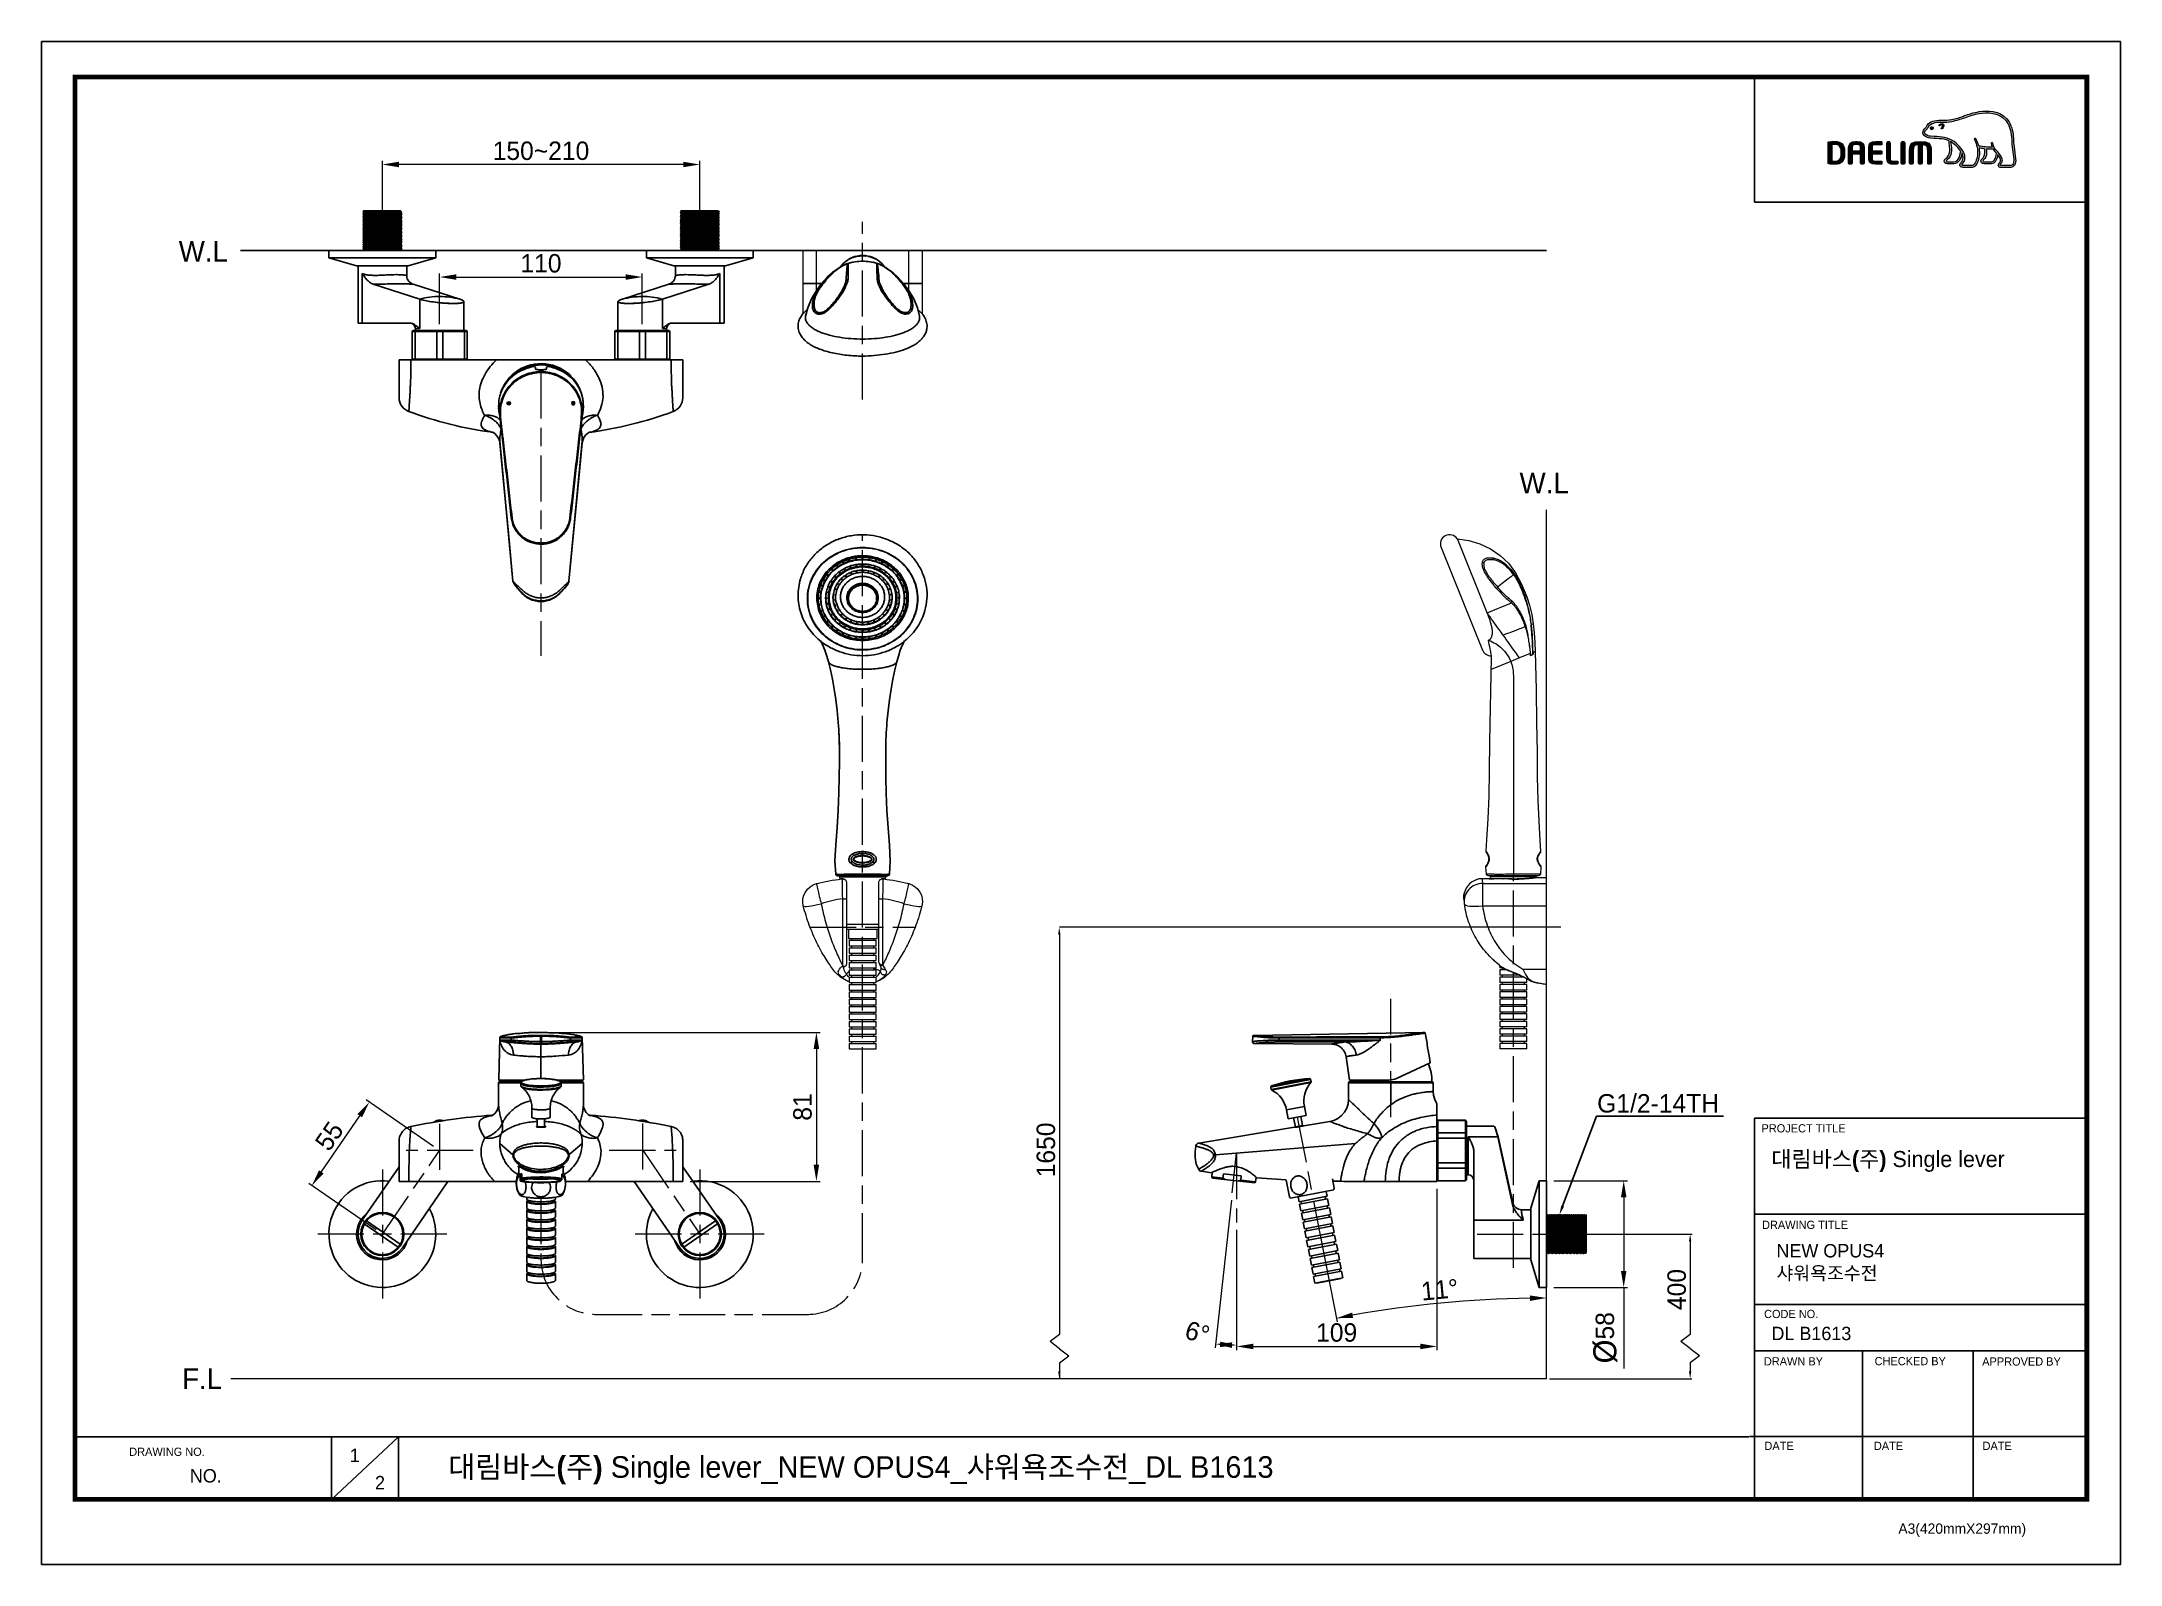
# Model space of a CAD drawing. Header units: millimetres. Extents: x 1122 to 9824, y -1894 to 216.
# Drawn here: x 8695 to 9824, y -611 to 216 of the extents above; entities outside this region: 1.
import ezdxf
from ezdxf import colors
from ezdxf.entities.mleader import LeaderData, LeaderLine
from ezdxf.math import Vec2, Vec3

# ---------------------------------------------------------------- set-up
doc = ezdxf.new("R2010")
doc.units = ezdxf.units.MM
doc.header["$LTSCALE"] = 40
doc.linetypes.add('CENTER', pattern=[2.25, 1.25, -0.25, 0.5, -0.25])
doc.linetypes.add('DLB3013-CR2S_시공도$0$CENTER2', pattern=[28.575, 19.05, -3.175, 3.175, -3.175])
for name, color, linetype in [('DEF_LAYER_ASSEM_MEMBER', 7, 'Continuous'), ('DEF_LAYER_AXIS', 7, 'Continuous'), ('DEF_LAYER_ROUND_FEAT', 7, 'Continuous'), ('Default', 7, 'Continuous'), ('DLB3013-CR2S_시공도$0$1', 7, 'Continuous')]:
    doc.layers.add(name, color=color, linetype=linetype)
for name, color, linetype, lineweight in [('DLB3013-CR2S_시공도$0$Cneter', 1, 'DLB3013-CR2S_시공도$0$CENTER2', 13), ('DLB3013-CR2S_시공도$0$치수선', 7, 'Continuous', 20), ('레이어 1', 7, 'Continuous', 0)]:
    doc.layers.add(name, color=color, linetype=linetype, lineweight=lineweight)
doc.styles.add('DLB3013-CR2S_시공도$0$Daelim Dimension', font='')
doc.styles.add('DLB3013-CR2S_시공도$0$STANDARD', font='')
doc.styles.get('DLB3013-CR2S_시공도$0$Daelim Dimension').set_extended_font_data('나눔고딕')
doc.styles.get('DLB3013-CR2S_시공도$0$STANDARD').set_extended_font_data('나눔고딕')
doc.dimstyles.new('DLB3013-CR2S_시공도$0$DEFAULT', dxfattribs={"dimscale": 2, "dimtxt": 2, "dimasz": 2, "dimexe": 0, "dimexo": 2, "dimgap": 1, "dimtad": 1, "dimdec": 1, "dimzin": 9, "dimdsep": 46, "dimtxsty": 'DLB3013-CR2S_시공도$0$Daelim Dimension', "dimcen": 0.5, "dimclrd": 252, "dimclre": 252, "dimclrt": 3, "dimadec": 1, "dimazin": 0, "dimtfac": 1, "dimtdec": 1, "dimtix": 1, "dimtmove": 0, "dimatfit": 3, "dimfxl": 1, "dimtolj": 1, "dimtzin": 1, "dimlwd": 9, "dimlwe": 9, "dimarcsym": 0})

msp = doc.modelspace()

# ---------------------------------------------------------------- texts
at = {"color": 5, "ltscale": 40}
for s, height, style, p in [('PROJECT TITLE', 4.453, 'DLB3013-CR2S_시공도$0$Daelim Dimension', (9628.7, -376.1)), ('DRAWING TITLE', 4.453, 'DLB3013-CR2S_시공도$0$Daelim Dimension', (9629, -428.5)), ('CODE NO.', 4.45, 'DLB3013-CR2S_시공도$0$Daelim Dimension', (9630.1, -476.9)), ('DRAWN BY', 4.45, 'DLB3013-CR2S_시공도$0$Daelim Dimension', (9630, -502.6)), ('CHECKED BY', 4.45, 'DLB3013-CR2S_시공도$0$Daelim Dimension', (9690.1, -502.5)), ('APPROVED BY', 4.453, 'DLB3013-CR2S_시공도$0$Daelim Dimension', (9748.5, -502.7)), ('DRAWING NO.', 4.453, 'DLB3013-CR2S_시공도$0$STANDARD', (8742.7, -551.7)), ('DATE', 4.45, 'DLB3013-CR2S_시공도$0$Daelim Dimension', (9630.3, -548.5)), ('DATE', 4.45, 'DLB3013-CR2S_시공도$0$Daelim Dimension', (9689.7, -548.5)), ('DATE', 4.45, 'DLB3013-CR2S_시공도$0$Daelim Dimension', (9748.7, -548.5)), ('A3(420mmX297mm)', 5.62, 'DLB3013-CR2S_시공도$0$STANDARD', (9703, -594))]:
    msp.add_text(s, height=height, dxfattribs=dict(at, style=style)).set_placement(p)
at = {"color": 7, "ltscale": 0.5, "char_height": 10, "attachment_point": 5, "style": 'DLB3013-CR2S_시공도$0$Daelim Dimension'}
for s, insert, rotation in [('\\A1;1650', (9240.3, -385.6), 90), ('\\A1;400', (9582.7, -461.4), 90), ('\\A1;6%%D', (9322.5, -484.8), 342.9542)]:
    msp.add_mtext(s, dxfattribs=dict(at, insert=insert, rotation=rotation))
at = {"attachment_point": 1, "style": 'DLB3013-CR2S_시공도$0$Daelim Dimension'}
for s, insert, char_height, width in [('{\\fPretendard Variable SemiBold|b0|i0|c129|p2;\\C7;대림바스(주)} Single lever', (9634, -386.2), 8.729, 140.296), (' NEW OPUS4\\P 샤워욕조수전 ', (9634.1, -436.7), 7.29, 122.635), ('DL B1613', (9634.1, -481.6), 7.29, 122.635), ('1', (8862.4, -547.8), 7.29, 10.17), ('NO.', (8775.6, -558.9), 7.29, 45.715), ('2', (8876.1, -562.6), 7.29, 10.17)]:
    msp.add_mtext(s, dxfattribs=dict(at, insert=insert, char_height=char_height, width=width))
at = {"color": 2, "insert": (8915.8, -551.9), "char_height": 11.711, "width": 518.418, "attachment_point": 1, "style": 'DLB3013-CR2S_시공도$0$Daelim Dimension'}
msp.add_mtext('{\\fPretendard Variable SemiBold|b0|i0|c129|p2;대림바스(주)} Single lever_NEW OPUS4_샤워욕조수전_DL B1613', dxfattribs=at)
at = {"layer": 'DLB3013-CR2S_시공도$0$치수선', "char_height": 11.25, "attachment_point": 3, "style": 'DLB3013-CR2S_시공도$0$Daelim Dimension'}
for s, insert in [('W.L', (8796.3, 107.9)), ('W.L', (9524.1, -17.9)), ('F.L', (8793.1, -504.2))]:
    msp.add_mtext_dynamic_manual_height_columns(s, width=17.411, gutter_width=12.5, heights=[0], dxfattribs=dict(at, insert=insert))

# ---------------------------------------------------------------- blocks, each defined once
blk = doc.blocks.new('sdf45x4vcxv')
at = {"color": 7, "linetype": 'Continuous'}
for p, q in [((8226.8, 2587.9), (8249.2, 2532.2)), ((8251.8, 2552.4), (8235.6, 2592.5)), ((8251.8, 2552.4), (8265, 2557.8)), ((8272.5, 2560.8), (8273.3, 2561.1)), ((8276.8, 2546.5), (8275.8, 2546.1)), ((8253.3, 2482.4), (8254.1, 2528.3)), ((8254.1, 2529.3), (8254, 2529.9)), ((8254.1, 2528.5), (8254.1, 2529.3)), ((8254.1, 2528.3), (8254.1, 2528.5)), ((8269.3, 2527.9), (8264.6, 2526)), ((8275.2, 2530.3), (8269.3, 2527.9)), ((8275.3, 2530.3), (8275.2, 2530.3)), ((8275.3, 2529), (8275.4, 2529.1)), ((8276.7, 2530.9), (8276.6, 2530.9)), ((8276.7, 2529.9), (8276.6, 2529.8)), ((8277.9, 2531.4), (8276.7, 2530.9)), ((8264.6, 2526), (8254, 2521.7)), ((8251.3, 2422.7), (8251.3, 2422.8)), ((8251.3, 2422.6), (8251.3, 2422.7)), ((8251.3, 2422.5), (8251.3, 2422.7)), ((8251.4, 2422.3), (8251.3, 2422.5)), ((8251.5, 2422.1), (8251.4, 2422.3)), ((8251.6, 2415.5), (8251.7, 2415.6)), ((8251.6, 2415.5), (8251.6, 2415.5)), ((8251.7, 2415.6), (8251.7, 2415.7)), ((8252, 2421.4), (8251.9, 2421.5)), ((8252.2, 2421), (8252.1, 2421.1)), ((8252.2, 2416.5), (8252.4, 2417)), ((8252.3, 2416.8), (8252.4, 2417)), ((8252.4, 2417), (8252.5, 2417.1)), ((8252.4, 2417), (8252.4, 2417)), ((8252.4, 2417), (8252.4, 2417)), ((8252.5, 2417.3), (8252.6, 2417.6)), ((8252.5, 2417.1), (8252.6, 2417.5)), ((8279.5, 2417), (8279.5, 2417)), ((8279.7, 2416.6), (8279.8, 2416.4)), ((8279.8, 2416.5), (8280.1, 2415.9)), ((8280, 2421.3), (8279.9, 2421.2)), ((8280.5, 2415), (8280.5, 2415.1)), ((8280.8, 2422.8), (8280.8, 2422.6)), ((8251.1, 2414.7), (8251.1, 2414.5)), ((8251.4, 2410.5), (8251.1, 2414.5)), ((8279.7, 2409.6), (8252.4, 2409.6)), ((8281, 2414.5), (8280.7, 2410.5)), ((8281, 2414.6), (8281, 2414.5))]:
    blk.add_line(p, q, dxfattribs=at)
for points in [[(8235.6, 2592.5), (8241.8, 2591.7), (8247.9, 2589.9), (8253.6, 2587.2), (8258.8, 2583.6), (8263.3, 2579.3), (8267.2, 2574.1), (8270.5, 2567.9), (8273.3, 2561.1)], [(8273.3, 2561.1), (8274.7, 2556.5), (8276, 2551.4), (8276.8, 2546.5)], [(8276.8, 2546.5), (8277.3, 2541.6), (8277.7, 2536.3), (8277.9, 2531.4)], [(8277.9, 2531.4), (8278.3, 2510.6), (8278.6, 2492.6), (8278.9, 2477), (8279, 2463.1), (8279.3, 2450.6), (8279.8, 2439.2), (8280.4, 2428.8), (8280.8, 2422.8)], [(8251.3, 2422.8), (8251.7, 2429.4), (8252.4, 2440.5), (8252.8, 2452.8), (8253.1, 2466.6), (8253.3, 2482.4)], [(8251.1, 2414.7), (8251.1, 2414.7), (8251.1, 2414.8), (8251.2, 2415)], [(8251.2, 2415), (8251.3, 2415.1), (8251.3, 2415.1), (8251.3, 2415.2), (8251.3, 2415.2)], [(8251.4, 2422.3), (8251.3, 2422.5), (8251.3, 2422.6)], [(8251.3, 2415.2), (8251.4, 2415.2), (8251.4, 2415.2), (8251.4, 2415.2), (8251.4, 2415.2), (8251.4, 2415.3), (8251.4, 2415.3)], [(8251.4, 2415.2), (8251.4, 2415.3), (8251.6, 2415.5)], [(8251.4, 2415.3), (8251.4, 2415.3), (8251.5, 2415.3), (8251.5, 2415.4), (8251.5, 2415.4), (8251.5, 2415.4), (8251.6, 2415.5)], [(8251.6, 2422), (8251.6, 2422), (8251.5, 2422), (8251.5, 2422.1), (8251.5, 2422.1)], [(8251.6, 2421.9), (8251.6, 2421.9), (8251.6, 2422), (8251.6, 2422), (8251.6, 2422), (8251.6, 2422)], [(8251.9, 2421.5), (8251.9, 2421.6), (8251.8, 2421.6), (8251.8, 2421.7), (8251.8, 2421.7), (8251.7, 2421.8), (8251.7, 2421.8), (8251.7, 2421.9), (8251.6, 2421.9), (8251.6, 2421.9)], [(8251.6, 2415.5), (8251.9, 2416), (8252.2, 2416.5)], [(8251.7, 2415.7), (8251.8, 2415.7), (8251.8, 2415.8)], [(8251.8, 2415.8), (8251.9, 2415.9), (8251.9, 2416)], [(8252.1, 2421.1), (8252.1, 2421.3), (8252, 2421.4)], [(8252.6, 2417.5), (8252.7, 2418), (8252.7, 2418.4), (8252.8, 2418.9), (8252.7, 2419.3), (8252.7, 2419.7), (8252.6, 2420), (8252.5, 2420.2), (8252.4, 2420.5), (8252.4, 2420.7), (8252.3, 2420.8), (8252.2, 2421)], [(8252.6, 2417.6), (8252.7, 2418), (8252.7, 2418.3), (8252.8, 2418.7), (8252.7, 2419), (8252.7, 2419.4), (8252.7, 2419.7), (8252.6, 2419.9), (8252.5, 2420.2), (8252.5, 2420.4), (8252.4, 2420.5), (8252.3, 2420.7), (8252.3, 2420.9)], [(8252.4, 2417), (8252.4, 2417), (8252.5, 2417.3)], [(8280, 2421.3), (8279.8, 2421), (8279.5, 2420.5), (8279.3, 2420.1), (8279.2, 2419.5), (8279.1, 2419), (8279.1, 2418.4), (8279.2, 2417.9), (8279.4, 2417.4)], [(8279.9, 2421.2), (8279.8, 2421.1), (8279.8, 2420.9), (8279.7, 2420.8), (8279.6, 2420.6), (8279.5, 2420.5), (8279.4, 2420.3), (8279.3, 2420), (8279.3, 2419.8), (8279.2, 2419.5), (8279.1, 2419.1), (8279.1, 2418.7), (8279.2, 2418.3), (8279.2, 2417.9), (8279.3, 2417.5)], [(8279.3, 2417.5), (8279.5, 2417.1), (8279.5, 2417)], [(8279.5, 2417), (8279.5, 2417), (8279.6, 2416.8), (8279.7, 2416.6)], [(8279.8, 2416.4), (8279.9, 2416.3), (8280, 2416.1)], [(8280.1, 2421.5), (8280, 2421.4), (8280, 2421.3)], [(8280, 2416.1), (8280.1, 2416), (8280.1, 2415.9)], [(8280.2, 2421.6), (8280.1, 2421.5), (8280.1, 2421.5)], [(8280.1, 2415.9), (8280.2, 2415.8), (8280.3, 2415.7)], [(8280.5, 2422), (8280.5, 2422), (8280.5, 2422), (8280.4, 2421.9), (8280.4, 2421.9), (8280.4, 2421.9), (8280.4, 2421.9), (8280.4, 2421.9), (8280.4, 2421.8), (8280.3, 2421.8), (8280.3, 2421.8), (8280.3, 2421.7), (8280.2, 2421.7), (8280.2, 2421.6), (8280.2, 2421.6)], [(8280.3, 2415.7), (8280.3, 2415.7), (8280.4, 2415.6), (8280.4, 2415.5), (8280.5, 2415.5), (8280.5, 2415.4), (8280.5, 2415.4), (8280.6, 2415.4), (8280.6, 2415.3), (8280.6, 2415.3), (8280.6, 2415.3), (8280.7, 2415.3), (8280.7, 2415.2), (8280.7, 2415.2)], [(8280.7, 2422.3), (8280.6, 2422.2), (8280.6, 2422.1), (8280.5, 2422), (8280.5, 2422), (8280.5, 2422)], [(8280.8, 2422.6), (8280.8, 2422.5), (8280.7, 2422.3)], [(8280.7, 2415.2), (8280.7, 2415.2), (8280.7, 2415.2), (8280.7, 2415.2), (8280.7, 2415.2), (8280.8, 2415.1)], [(8280.8, 2415.1), (8280.9, 2415), (8280.9, 2414.9)], [(8280.9, 2414.9), (8281, 2414.7), (8281, 2414.6)], [(8252.4, 2409.6), (8252.1, 2409.7), (8251.7, 2409.9), (8251.5, 2410.1), (8251.4, 2410.5)], [(8280.7, 2410.5), (8280.5, 2410.1), (8280.3, 2409.9), (8280, 2409.7), (8279.7, 2409.6)]]:
    blk.add_lwpolyline(points, dxfattribs=at)
for centre, radius, start, end in [((8231.4, 2589.8), 5, 33.537, 202), ((8227, 2530.6), 47.7, 15.5049, 17.297), ((8211.1, 2539), 65.1, 5.9976, 6.2054), ((8253.9, 2534.1), 5, 202, 272.238), ((7681, 2484.2), 596, 4.3145, 4.4358), ((8086.4, 2527.5), 190.2, 0.688, 1.0223), ((8252.1, 2414.5), 1.01, 160.6509, 170.8617), ((8252.3, 2422.7), 1.01, 186.4905, 189.9483), ((8252.3, 2422.7), 1.01, 189.9428, 196.0464), ((8252.3, 2422.7), 1, 198.2227, 242.7737), ((8252.3, 2422.7), 0.993, 196.0549, 198.1715), ((8249.7, 2421.2), 2.25, 42.0614, 42.5898), ((8244.4, 2420), 8.71, 326.9561, 331.5767), ((8247.8, 2418.6), 5.04, 337.0034, 340.4689), ((8247.5, 2418.7), 5.36, 340.45, 340.9142), ((8247.1, 2418.8), 5.76, 340.9647, 344.9293), ((8284.4, 2419), 5.41, 197.9835, 202.2815), ((8284.2, 2418.9), 5.21, 202.2608, 206.3843), ((8287.9, 2420.7), 9.37, 206.4443, 212.3707), ((8287.4, 2416.8), 8.93, 144.3991, 148.2811), ((8287.7, 2420.6), 9.14, 212.2783, 217.3955), ((8279.8, 2422.7), 1, 341.9362, 355.4237), ((8280, 2414.5), 0.999, 7.0075, 19.4533)]:
    blk.add_arc(centre, radius, start, end, dxfattribs=at)
for points, knots in [([(8256.9, 2565.6), (8256.4, 2566.2), (8255.5, 2567.3), (8254.1, 2569.1), (8252.7, 2570.9), (8251.5, 2572.7), (8250.4, 2574.5), (8249.7, 2576.1), (8249.3, 2577.3), (8249.2, 2578.2), (8249.1, 2579.1), (8249.2, 2579.6), (8249.2, 2579.9)], [0, 0, 0, 0, 0.133751, 0.268472, 0.403181, 0.536633, 0.666587, 0.789617, 0.847273, 0.901617, 0.952634, 1, 1, 1, 1]), ([(8249.2, 2579.9), (8249.3, 2580.2), (8249.4, 2580.7), (8249.9, 2581.3), (8250.5, 2581.8), (8251.3, 2582.1), (8252.1, 2582.3), (8253.3, 2582.3), (8254.2, 2582.2), (8254.8, 2582.1)], [0, 0, 0, 0, 0.120411, 0.235055, 0.349851, 0.469099, 0.59456, 0.725612, 1, 1, 1, 1]), ([(8249.2, 2579.9), (8249.3, 2579.9), (8249.6, 2579.7), (8249.8, 2579.6), (8250, 2579.5)], [0, 0, 0, 0, 0.254498, 1, 1, 1, 1]), ([(8250, 2579.5), (8250, 2579.4), (8249.9, 2579.1), (8249.9, 2578.6), (8250, 2577.9), (8250.1, 2577.1), (8250.4, 2576.2), (8250.8, 2575.4), (8251.4, 2574.2), (8252.3, 2572.8), (8253.5, 2571.1), (8254.8, 2569.5), (8256.1, 2567.9), (8257, 2566.9), (8257.5, 2566.4)], [0, 0, 0, 0, 0.022686, 0.047012, 0.098285, 0.152958, 0.210895, 0.271986, 0.33533, 0.465923, 0.59921, 0.733308, 0.867145, 1, 1, 1, 1]), ([(8250, 2579.5), (8250, 2579.6), (8250.1, 2579.8), (8250.3, 2580.1), (8250.5, 2580.4), (8250.8, 2580.7), (8251.3, 2581), (8252, 2581.3), (8252.7, 2581.4), (8253.5, 2581.4), (8254.3, 2581.3), (8254.9, 2581.3), (8255.1, 2581.2)], [0, 0, 0, 0, 0.059596, 0.117199, 0.173734, 0.23003, 0.344652, 0.465049, 0.591881, 0.724352, 0.860694, 1, 1, 1, 1]), ([(8254.8, 2582.1), (8254.8, 2582.1), (8255, 2581.8), (8255.1, 2581.5), (8255.1, 2581.2)], [0, 0, 0, 0, 0.235325, 1, 1, 1, 1]), ([(8263, 2577.6), (8261.8, 2578.7), (8259.9, 2580.2), (8257, 2581.6), (8255.5, 2582), (8254.8, 2582.1)], [0, 0, 0, 0, 0.525889, 0.770208, 1, 1, 1, 1]), ([(8262.9, 2576.9), (8262.3, 2577.5), (8261.1, 2578.5), (8259.2, 2579.7), (8257.2, 2580.7), (8255.8, 2581.1), (8255.1, 2581.2)], [0, 0, 0, 0, 0.268408, 0.525714, 0.769824, 1, 1, 1, 1]), ([(8266.2, 2573), (8265.4, 2572.5), (8262.5, 2570.3), (8259.6, 2568.1), (8257.5, 2566.4)], [0, 0, 0, 0, 0.26251, 1, 1, 1, 1]), ([(8263, 2577.6), (8263, 2577.5), (8263, 2577.2), (8262.9, 2577), (8262.9, 2576.9)], [0, 0, 0, 0, 0.441357, 1, 1, 1, 1]), ([(8266.2, 2573), (8265.9, 2573.4), (8264.9, 2574.8), (8263.8, 2576), (8262.9, 2576.9)], [0, 0, 0, 0, 0.254605, 1, 1, 1, 1]), ([(8263, 2577.6), (8263.3, 2577.3), (8264.6, 2576), (8265.7, 2574.6), (8266.5, 2573.5)], [0, 0, 0, 0, 0.245156, 1, 1, 1, 1]), ([(8266.2, 2573), (8266.3, 2573.1), (8266.4, 2573.3), (8266.5, 2573.4), (8266.5, 2573.5)], [0, 0, 0, 0, 0.591219, 1, 1, 1, 1]), ([(8266.2, 2573), (8266.8, 2572.1), (8268, 2570.1), (8270, 2566), (8271.4, 2562.8), (8272.1, 2560.6)], [0, 0, 0, 0, 0.249024, 0.499433, 1, 1, 1, 1]), ([(8266.5, 2573.5), (8267.2, 2572.5), (8268.4, 2570.5), (8269.9, 2567.3), (8271.3, 2564.1), (8272.1, 2561.9), (8272.5, 2560.8)], [0, 0, 0, 0, 0.249067, 0.499389, 0.749692, 1, 1, 1, 1]), ([(8257.5, 2566.4), (8257.4, 2566.2), (8257.2, 2566), (8257, 2565.8), (8256.9, 2565.6)], [0, 0, 0, 0, 0.446006, 1, 1, 1, 1]), ([(8256.9, 2565.6), (8257.4, 2565.1), (8258.4, 2564), (8259.9, 2562.4), (8261.4, 2560.8), (8262.4, 2559.9), (8263, 2559.5)], [0, 0, 0, 0, 0.260161, 0.513589, 0.760979, 1, 1, 1, 1]), ([(8263.3, 2560.5), (8262.8, 2560.9), (8261.8, 2561.8), (8259.8, 2563.8), (8258.4, 2565.3), (8257.5, 2566.4)], [0, 0, 0, 0, 0.238016, 0.485985, 1, 1, 1, 1]), ([(8252.5, 2537.5), (8252.8, 2537.6), (8253.4, 2538), (8254.1, 2538.9), (8254.4, 2539.9), (8254.7, 2541.2), (8254.7, 2542.9), (8254.3, 2544.9), (8253.8, 2546.8), (8253.2, 2548.7), (8252.5, 2550.6), (8252, 2551.8), (8251.8, 2552.4)], [0, 0, 0, 0, 0.065735, 0.130742, 0.194879, 0.258335, 0.383741, 0.508158, 0.631949, 0.755213, 0.87792, 1, 1, 1, 1]), ([(8260.5, 2540.3), (8259.7, 2541.3), (8256.8, 2545.3), (8253.9, 2549.4), (8251.8, 2552.4)], [0, 0, 0, 0, 0.251463, 1, 1, 1, 1]), ([(8263, 2559.5), (8263, 2559.6), (8263.2, 2559.9), (8263.2, 2560.2), (8263.3, 2560.5)], [0, 0, 0, 0, 0.275891, 1, 1, 1, 1]), ([(8263, 2559.5), (8263.2, 2559.3), (8263.8, 2558.8), (8264.5, 2558.2), (8265, 2557.8)], [0, 0, 0, 0, 0.252895, 1, 1, 1, 1]), ([(8263.3, 2560.5), (8263.4, 2560.4), (8264.1, 2559.8), (8264.8, 2559.2), (8265.3, 2558.7)], [0, 0, 0, 0, 0.251153, 1, 1, 1, 1]), ([(8265.3, 2558.7), (8265.3, 2558.6), (8265.2, 2558.3), (8265.1, 2558), (8265, 2557.8)], [0, 0, 0, 0, 0.224895, 1, 1, 1, 1]), ([(8272.6, 2544.8), (8272.2, 2546.1), (8271.3, 2548.5), (8269.6, 2551.9), (8267.9, 2554.6), (8266.3, 2556.5), (8265.5, 2557.3), (8265, 2557.8)], [0, 0, 0, 0, 0.257339, 0.510349, 0.757954, 0.879974, 1, 1, 1, 1]), ([(8265.3, 2558.7), (8265.8, 2558.2), (8266.7, 2557.2), (8268.2, 2555.2), (8269.4, 2553.3), (8270.4, 2551.4), (8271.3, 2549.4), (8272.3, 2546.8), (8273, 2544.7), (8273.2, 2543.6)], [0, 0, 0, 0, 0.120615, 0.24285, 0.428029, 0.52171, 0.616271, 0.807063, 1, 1, 1, 1]), ([(8272.1, 2560.6), (8272.2, 2560.7), (8272.3, 2560.7), (8272.4, 2560.7), (8272.5, 2560.8)], [0, 0, 0, 0, 0.321166, 1, 1, 1, 1]), ([(8272.1, 2560.6), (8272.6, 2559.4), (8273.4, 2557), (8274.3, 2553.3), (8275.1, 2549.6), (8275.4, 2547.1), (8275.6, 2545.8)], [0, 0, 0, 0, 0.249833, 0.500086, 0.750786, 1, 1, 1, 1]), ([(8275.8, 2546.1), (8275.5, 2548.6), (8274.7, 2553.5), (8273.3, 2558.4), (8272.5, 2560.8)], [0, 0, 0, 0, 0.500264, 1, 1, 1, 1]), ([(8272.6, 2544.8), (8271.7, 2544.5), (8267.7, 2543), (8263.7, 2541.4), (8260.5, 2540.3)], [0, 0, 0, 0, 0.200526, 1, 1, 1, 1]), ([(8269.3, 2527.9), (8268.6, 2529), (8265.6, 2533.1), (8262.7, 2537.2), (8260.5, 2540.3)], [0, 0, 0, 0, 0.247853, 1, 1, 1, 1]), ([(8273, 2543.4), (8273, 2543.4), (8273.1, 2543.5), (8273.2, 2543.6), (8273.2, 2543.6)], [0, 0, 0, 0, 0.27375, 1, 1, 1, 1]), ([(8273, 2543.4), (8273.3, 2542.3), (8273.7, 2540.2), (8274.2, 2537.5), (8274.6, 2535.3), (8274.8, 2533.6), (8275, 2532), (8275.1, 2530.9), (8275.2, 2530.3)], [0, 0, 0, 0, 0.245855, 0.495511, 0.62101, 0.74675, 0.872954, 1, 1, 1, 1]), ([(8275.3, 2530.3), (8275.2, 2531.5), (8275, 2533.7), (8274.5, 2537.1), (8274, 2540.4), (8273.5, 2542.6), (8273.2, 2543.6)], [0, 0, 0, 0, 0.252429, 0.502918, 0.751993, 1, 1, 1, 1]), ([(8276.6, 2530.9), (8276.5, 2532.2), (8276.5, 2534), (8276.4, 2536.5), (8276.3, 2538.4), (8276.1, 2540.2), (8276, 2542.1), (8275.8, 2544), (8275.7, 2545.2), (8275.6, 2545.8)], [0, 0, 0, 0, 0.250027, 0.375038, 0.500035, 0.625022, 0.750023, 0.875022, 1, 1, 1, 1]), ([(8275.6, 2545.8), (8275.6, 2545.8), (8275.7, 2545.8), (8275.7, 2545.8), (8275.8, 2545.8)], [0, 0, 0, 0, 0.298282, 1, 1, 1, 1]), ([(8276.7, 2530.9), (8276.6, 2533.4), (8276.5, 2538.4), (8276.1, 2543.4), (8275.8, 2545.8)], [0, 0, 0, 0, 0.49902, 1, 1, 1, 1]), ([(8254, 2529.9), (8253.8, 2530.9), (8253.3, 2533.4), (8252.8, 2535.9), (8252.5, 2537.5)], [0, 0, 0, 0, 0.372225, 1, 1, 1, 1]), ([(8252.5, 2537.5), (8253.9, 2537), (8256.5, 2535.8), (8259.9, 2533.2), (8262.7, 2529.9), (8264, 2527.3), (8264.6, 2526)], [0, 0, 0, 0, 0.251131, 0.500776, 0.750033, 1, 1, 1, 1]), ([(8275.3, 2530.3), (8275.3, 2530.2), (8275.3, 2530), (8275.3, 2529.6), (8275.4, 2529.3), (8275.4, 2529.1)], [0, 0, 0, 0, 0.250677, 0.624884, 1, 1, 1, 1]), ([(8276.6, 2529.8), (8276.4, 2529.7), (8276, 2529.5), (8275.6, 2529.2), (8275.4, 2529.1)], [0, 0, 0, 0, 0.493978, 1, 1, 1, 1]), ([(8264.6, 2526), (8265, 2525), (8265.5, 2523.3), (8265.9, 2521), (8266, 2519.3), (8266, 2517.5), (8266, 2515.8), (8266, 2514.1), (8266, 2512.3), (8266, 2510.5), (8266, 2508.2), (8266, 2505.3), (8266, 2501.7), (8266, 2498.2), (8266, 2494.6), (8266, 2489.8), (8266, 2483.9), (8266, 2476.6), (8266, 2466.9), (8266, 2454.8), (8266, 2440.1), (8266, 2425.3), (8266, 2415.4), (8266, 2410.5)], [0, 0, 0, 0, 0.029784, 0.044749, 0.059756, 0.074815, 0.089906, 0.105022, 0.120164, 0.135332, 0.150525, 0.180989, 0.211554, 0.242217, 0.272978, 0.303835, 0.365832, 0.428194, 0.490905, 0.617214, 0.744374, 0.871989, 1, 1, 1, 1]), ([(8251.4, 2414.8), (8251.4, 2414.8), (8251.3, 2414.7), (8251.2, 2414.6), (8251.2, 2414.5), (8251.1, 2414.5), (8251.1, 2414.5), (8251.1, 2414.5), (8251.1, 2414.5), (8251.1, 2414.5)], [0, 0, 0, 0, 0.445374, 0.617197, 0.756526, 0.864176, 0.940484, 0.985684, 1, 1, 1, 1]), ([(8251.3, 2422.8), (8251.3, 2422.8), (8251.3, 2422.8), (8251.3, 2422.7), (8251.3, 2422.7), (8251.4, 2422.7), (8251.4, 2422.7)], [0, 0, 0, 0, 0.062947, 0.248441, 0.559639, 1, 1, 1, 1]), ([(8251.4, 2422.7), (8251.4, 2422.7), (8251.5, 2422.6), (8251.5, 2422.5), (8251.6, 2422.4)], [0, 0, 0, 0, 0.19531, 1, 1, 1, 1]), ([(8251.7, 2415.3), (8251.7, 2415.3), (8251.6, 2415.1), (8251.5, 2414.9), (8251.4, 2414.8)], [0, 0, 0, 0, 0.287388, 1, 1, 1, 1]), ([(8251.6, 2422.4), (8251.6, 2422.4), (8251.7, 2422.3), (8251.8, 2422.2), (8251.8, 2422.1)], [0, 0, 0, 0, 0.213404, 1, 1, 1, 1]), ([(8251.8, 2422.1), (8251.9, 2422), (8252, 2421.9), (8252.1, 2421.7), (8252.1, 2421.6)], [0, 0, 0, 0, 0.225003, 1, 1, 1, 1]), ([(8252.1, 2421.6), (8252.3, 2421.3), (8252.5, 2420.8), (8252.8, 2419.7), (8252.9, 2418.5), (8252.8, 2417.7), (8252.7, 2417.3)], [0, 0, 0, 0, 0.186278, 0.427364, 0.71574, 1, 1, 1, 1]), ([(8252.4, 2416.6), (8252.4, 2416.5), (8252.3, 2416.3), (8252.2, 2416.1), (8252.1, 2415.9)], [0, 0, 0, 0, 0.268521, 1, 1, 1, 1]), ([(8252.4, 2416.6), (8252.4, 2416.7), (8252.4, 2416.8), (8252.4, 2416.9), (8252.4, 2417)], [0, 0, 0, 0, 0.507557, 1, 1, 1, 1]), ([(8279.2, 2417.3), (8279.1, 2417.7), (8278.9, 2418.5), (8279, 2419.7), (8279.4, 2420.7), (8279.7, 2421.3), (8279.8, 2421.5)], [0, 0, 0, 0, 0.282097, 0.568787, 0.809914, 1, 1, 1, 1]), ([(8279.5, 2417), (8279.6, 2416.9), (8279.6, 2416.8), (8279.5, 2416.6), (8279.5, 2416.6)], [0, 0, 0, 0, 0.489347, 1, 1, 1, 1]), ([(8280.1, 2422), (8280.2, 2422.1), (8280.3, 2422.2), (8280.4, 2422.3), (8280.5, 2422.4)], [0, 0, 0, 0, 0.284889, 1, 1, 1, 1]), ([(8280.5, 2422.4), (8280.5, 2422.5), (8280.6, 2422.6), (8280.7, 2422.7), (8280.7, 2422.7), (8280.8, 2422.8), (8280.8, 2422.8)], [0, 0, 0, 0, 0.440495, 0.751767, 0.937686, 1, 1, 1, 1]), ([(8280.8, 2414.6), (8280.8, 2414.6), (8280.7, 2414.8), (8280.6, 2414.9), (8280.5, 2415)], [0, 0, 0, 0, 0.189346, 1, 1, 1, 1]), ([(8266, 2410.5), (8264.2, 2410.5), (8261.4, 2410.4), (8258, 2410.4), (8255.8, 2410.4), (8254, 2410.5), (8252.8, 2410.5), (8252.1, 2410.5), (8251.7, 2410.5), (8251.5, 2410.5), (8251.4, 2410.5), (8251.4, 2410.5)], [0, 0, 0, 0, 0.384591, 0.557507, 0.708815, 0.832504, 0.924497, 0.957311, 0.980935, 0.99521, 1, 1, 1, 1]), ([(8266, 2410.5), (8266, 2410.4), (8266, 2410.3), (8266, 2410.2), (8266, 2410), (8266, 2409.9), (8266, 2409.8), (8266, 2409.7), (8266, 2409.7), (8266, 2409.6), (8266, 2409.6), (8266, 2409.6), (8266, 2409.6), (8266, 2409.6)], [0, 0, 0, 0, 0.189551, 0.378383, 0.556543, 0.713607, 0.840011, 0.890075, 0.930767, 0.961733, 0.983243, 0.995811, 1, 1, 1, 1]), ([(8280.7, 2410.5), (8280.6, 2410.5), (8280.3, 2410.5), (8280, 2410.5), (8279.2, 2410.5), (8278, 2410.5), (8276.2, 2410.5), (8274, 2410.5), (8270.6, 2410.5), (8267.9, 2410.5), (8266, 2410.5)], [0, 0, 0, 0, 0.019949, 0.044298, 0.077722, 0.170206, 0.29429, 0.445665, 0.618382, 1, 1, 1, 1]), ([(8281, 2414.5), (8281, 2414.5), (8281, 2414.5), (8281, 2414.5), (8281, 2414.5), (8281, 2414.5), (8280.9, 2414.5), (8280.9, 2414.5), (8280.9, 2414.6), (8280.8, 2414.6)], [0, 0, 0, 0, 0.015326, 0.061453, 0.138634, 0.247125, 0.387205, 0.559167, 1, 1, 1, 1])]:
    blk.add_open_spline(points, degree=3, knots=knots, dxfattribs=at)
for points in [[(8276.7, 2530.9), (8276.7, 2530.6), (8276.7, 2530.2), (8276.7, 2529.9)], [(8251.4, 2415.2), (8251.3, 2415.1), (8251.2, 2415), (8251.1, 2414.8)], [(8280.7, 2422.4), (8280.7, 2422.2), (8280.6, 2422.1), (8280.5, 2422)], [(8280.7, 2415.2), (8280.8, 2415.1), (8280.9, 2415), (8280.9, 2414.8)]]:
    blk.add_open_spline(points, degree=3, dxfattribs=at)
blk = doc.blocks.new('sdf54xvcxv')
at = {"layer": 'DLB3013-CR2S_시공도$0$1', "color": 7, "linetype": 'Continuous', "lineweight": 13}
for p, q in [((11224.1, 706), (11224.1, 693.9)), ((11224.1, 706), (11258.8, 706)), ((11235.1, 708.6), (11233.9, 708.6)), ((11224.1, 693.9), (11258.8, 693.9)), ((11246, 659.5), (11258.8, 659.5))]:
    blk.add_line(p, q, dxfattribs=at)
at = {"layer": 'DLB3013-CR2S_시공도$0$1', "color": 7, "linetype": 'Continuous', "lineweight": 18}
for p, q in [((11228.8, 710.2), (11228.3, 709.7)), ((11228.3, 709.7), (11228.4, 708.5)), ((11253.3, 709.7), (11228.3, 709.7)), ((11252.8, 710.2), (11228.8, 710.2)), ((11235.2, 708.6), (11233.9, 708.6)), ((11253.3, 709.7), (11252.8, 710.2)), ((11253.2, 709.2), (11253.3, 709.7)), ((11258.8, 709.2), (11253.2, 709.2)), ((11258.8, 706), (11258.8, 709.2)), ((11258.8, 693.9), (11258.8, 706)), ((11258.8, 659.5), (11258.8, 693.9)), ((11233.5, 661.5), (11233.5, 660.2)), ((11235.4, 660.2), (11233.5, 660.2)), ((11233.5, 659.2), (11233.5, 656.2)), ((11237.3, 659.2), (11233.5, 659.2)), ((11244.1, 656.2), (11233.5, 656.2)), ((11233.5, 655.2), (11233.5, 652.2)), ((11246.3, 655.2), (11233.5, 655.2)), ((11234.8, 660.2), (11234.8, 659.2)), ((11234.8, 656.2), (11234.8, 655.2)), ((11258.8, 651.2), (11258.8, 659.5)), ((11248.1, 652.2), (11233.5, 652.2)), ((11233.5, 651.2), (11233.5, 648.2)), ((11248.1, 651.2), (11233.5, 651.2)), ((11248.1, 648.2), (11233.5, 648.2)), ((11233.5, 647.2), (11233.5, 644.2)), ((11248.1, 647.2), (11233.5, 647.2)), ((11248.1, 644.2), (11233.5, 644.2)), ((11233.5, 643.2), (11233.5, 640.2)), ((11248.1, 643.2), (11233.5, 643.2)), ((11234.8, 652.2), (11234.8, 651.2)), ((11234.8, 648.2), (11234.8, 647.2)), ((11234.8, 644.2), (11234.8, 643.2)), ((11246.8, 651.2), (11246.8, 652.2)), ((11246.8, 647.2), (11246.8, 648.2)), ((11246.8, 643.2), (11246.8, 644.2)), ((11248.1, 652.2), (11248.1, 654.3)), ((11248.1, 648.2), (11248.1, 651.2)), ((11248.1, 644.2), (11248.1, 647.2)), ((11248.1, 640.2), (11248.1, 643.2)), ((11248.1, 640.2), (11233.5, 640.2)), ((11233.5, 639.2), (11233.5, 636.2)), ((11248.1, 639.2), (11233.5, 639.2)), ((11248.1, 636.2), (11233.5, 636.2)), ((11233.5, 635.2), (11233.5, 632.2)), ((11248.1, 635.2), (11233.5, 635.2)), ((11248.1, 632.2), (11233.5, 632.2)), ((11234.8, 640.2), (11234.8, 639.2)), ((11234.8, 636.2), (11234.8, 635.2)), ((11234.8, 632.2), (11234.8, 631.2)), ((11246.8, 639.2), (11246.8, 640.2)), ((11246.8, 635.2), (11246.8, 636.2)), ((11246.8, 631.2), (11246.8, 632.2)), ((11248.1, 636.2), (11248.1, 639.2)), ((11248.1, 632.2), (11248.1, 635.2)), ((11233.5, 631.2), (11233.5, 628.2)), ((11248.1, 631.2), (11233.5, 631.2)), ((11248.1, 628.2), (11233.5, 628.2)), ((11233.5, 627.2), (11233.5, 624.2)), ((11248.1, 627.2), (11233.5, 627.2)), ((11248.1, 624.2), (11233.5, 624.2)), ((11233.5, 623.2), (11233.5, 620.2)), ((11248.1, 623.2), (11233.5, 623.2)), ((11234.8, 628.2), (11234.8, 627.2)), ((11234.8, 624.2), (11234.8, 623.2)), ((11246.8, 627.2), (11246.8, 628.2)), ((11246.8, 623.2), (11246.8, 624.2)), ((11248.1, 628.2), (11248.1, 631.2)), ((11248.1, 624.2), (11248.1, 627.2)), ((11248.1, 620.2), (11248.1, 623.2)), ((11248.1, 620.2), (11233.5, 620.2)), ((11233.5, 619.2), (11233.5, 616.2)), ((11248.1, 619.2), (11233.5, 619.2)), ((11248.1, 616.2), (11233.5, 616.2)), ((11234.8, 620.2), (11234.8, 619.2)), ((11246.8, 619.2), (11246.8, 620.2)), ((11248.1, 616.2), (11248.1, 619.2))]:
    blk.add_line(p, q, dxfattribs=at)
at = {"layer": 'DLB3013-CR2S_시공도$0$1', "color": 7, "linetype": 'Continuous', "lineweight": 18, "extrusion": (6.12323e-17, -7.4988e-33, -1)}
for start, end in [(352.2682, 352.5557), (307.7566, 314.5231)]:
    blk.add_arc((-11264.6, 701.7), 50.8, start, end, dxfattribs=at)
at = {"layer": 'DLB3013-CR2S_시공도$0$1', "color": 7, "linetype": 'Continuous', "lineweight": 13}
for centre, major_axis, ratio, start_param, end_param in [((11224.1, 696.4), (-9.91, -1.31), 0.96772, 4.585417, 6.283185), ((11223.9, 706.6), (0.09, 2), 0.357631, 6.276828, 6.405218), ((11224.1, 696.4), (-9.91, -1.31), 0.239333, 0, 1.539235)]:
    blk.add_ellipse(centre, major_axis=major_axis, ratio=ratio, start_param=start_param, end_param=end_param, dxfattribs=at)
at = {"layer": 'DLB3013-CR2S_시공도$0$1', "color": 7, "linetype": 'Continuous', "lineweight": 18}
for points, knots in [([(11220.3, 707.9), (11218.7, 707.3), (11217.3, 706.3), (11214.6, 703.1), (11213.8, 700.5), (11213.9, 698)], [0, 0, 0, 0, 0.401499, 0.401499, 1, 1, 1, 1]), ([(11222.8, 708.5), (11222.7, 708.5), (11222.1, 708.5), (11221.3, 708.3), (11220.6, 708), (11220.3, 707.9)], [0, 0, 0, 0, 0.137714, 0.664904, 1, 1, 1, 1]), ([(11223, 708.6), (11223, 708.6), (11222.9, 708.6), (11222.9, 708.6), (11222.9, 708.6), (11222.9, 708.6)], [0, 0, 0, 0, 0.932119, 0.932119, 1, 1, 1, 1]), ([(11228.2, 708.5), (11227.7, 708.5), (11226.7, 708.5), (11225.3, 708.5), (11224.4, 708.6), (11224, 708.6)], [0, 0, 0, 0, 0.346493, 0.701474, 1, 1, 1, 1]), ([(11233.8, 708.6), (11233.5, 708.6), (11232.6, 708.6), (11231.3, 708.5), (11229.8, 708.5), (11228.7, 708.5), (11228.2, 708.5), (11228.2, 708.5)], [0, 0, 0, 0, 0.21806, 0.47613, 0.734344, 0.995673, 1, 1, 1, 1]), ([(11233.9, 708.6), (11233.9, 708.6), (11233.9, 708.6), (11233.9, 708.6), (11233.9, 708.6), (11233.9, 708.6)], [0, 0, 0, 0, 0.948259, 0.948259, 1, 1, 1, 1]), ([(11235.1, 708.6), (11235.1, 708.6), (11235.1, 708.6), (11235.2, 708.6), (11235.2, 708.6), (11235.2, 708.6)], [0, 0, 0, 0, 0.048294, 0.048294, 1, 1, 1, 1]), ([(11240, 708.5), (11239.5, 708.5), (11238.5, 708.5), (11237.1, 708.5), (11236, 708.6), (11235.4, 708.6), (11235.2, 708.6)], [0, 0, 0, 0, 0.28889, 0.587438, 0.888444, 1, 1, 1, 1]), ([(11213.9, 698), (11213.9, 698), (11213.9, 697.8), (11214, 697.3), (11214, 696.4), (11214.1, 695.7), (11214.2, 695.2), (11214.2, 695.2)], [0, 0, 0, 0, 0.068436, 0.333791, 0.637711, 0.966343, 1, 1, 1, 1]), ([(11233.3, 661.6), (11230.8, 663.6), (11228.4, 665.9), (11224.1, 670.8), (11222.2, 673.5), (11218.9, 679.2), (11217.6, 682.2), (11215.4, 688.4), (11214.7, 691.7), (11214.2, 695.1)], [0, 0, 0, 0, 0.25, 0.25, 0.5, 0.5, 0.75, 0.75, 1, 1, 1, 1]), ([(11236.9, 659.4), (11236.9, 659.4), (11236.9, 659.4), (11236.9, 659.4), (11236.9, 659.4), (11236.9, 659.5), (11236.9, 659.5), (11236.9, 659.5)], [0, 0, 0, 0, 0.102368, 0.102368, 0.924624, 0.924624, 1, 1, 1, 1]), ([(11236.9, 659.4), (11237.2, 659.2), (11238.1, 658.8), (11239.5, 658.2), (11241, 657.6), (11242.4, 657), (11243.2, 656.6), (11243.5, 656.5)], [0, 0, 0, 0, 0.154276, 0.391878, 0.62114, 0.832199, 1, 1, 1, 1]), ([(11243.5, 656.5), (11243.7, 656.4), (11244.4, 656.1), (11245.7, 655.5), (11247.2, 654.8), (11248.6, 654.1), (11249.9, 653.4), (11251, 652.8), (11251.8, 652.5), (11252.3, 652.4), (11252.4, 652.4)], [0, 0, 0, 0, 0.047473, 0.207278, 0.365783, 0.523982, 0.674192, 0.815613, 0.951346, 1, 1, 1, 1]), ([(11243.6, 656.5), (11243.6, 656.5), (11243.7, 656.5), (11243.8, 656.5), (11243.8, 656.5), (11243.9, 656.6), (11243.9, 656.6), (11243.9, 656.6)], [0, 0, 0, 0, 0.613027, 0.613027, 0.963392, 0.963392, 1, 1, 1, 1]), ([(11246, 659.5), (11246.8, 657.4), (11247.7, 655.7), (11250.4, 653.2), (11252.1, 652.4), (11254.3, 651.9)], [0, 0, 0, 0, 0.5, 0.5, 1, 1, 1, 1]), ([(11258.8, 651.2), (11258.8, 651.2), (11258.5, 651.2), (11257.9, 651.3), (11257.5, 651.4), (11256.2, 651.6), (11255.2, 651.7), (11254.3, 651.9)], [0, 0, 0, 0, 0.25, 0.25, 0.5, 0.5, 1, 1, 1, 1])]:
    blk.add_open_spline(points, degree=3, knots=knots, dxfattribs=at)
for points, degree in [([(11213.9, 697.8), (11213.9, 698.9), (11214, 700.1), (11214.3, 701.2)], 3), ([(11224, 708.6), (11223.5, 708.6), (11223, 708.6)], 2), ([(11214.2, 695.1), (11214.2, 695.1), (11214.2, 695.1), (11214.2, 695.2)], 3), ([(11232.9, 662), (11233.1, 661.9), (11233.2, 661.8), (11233.3, 661.6)], 3), ([(11233.3, 661.6), (11234.4, 660.8), (11235.6, 660.1), (11236.9, 659.5)], 3), ([(11235.5, 660.2), (11236, 659.9), (11236.4, 659.7), (11236.9, 659.4)], 3), ([(11254.3, 651.9), (11253.7, 652.1), (11253, 652.2), (11252.4, 652.4)], 3)]:
    blk.add_open_spline(points, degree=degree, dxfattribs=at)
at = {"layer": 'DLB3013-CR2S_시공도$0$1', "color": 7, "linetype": 'Continuous', "lineweight": 13}
for points in [[(11222.9, 708.6), (11222, 708.5), (11221.1, 708.2), (11220.3, 707.9)], [(11223.9, 708.6), (11223.6, 708.6), (11223.2, 708.6), (11222.9, 708.6)], [(11223.9, 708.6), (11223.9, 708), (11224, 707.2), (11224.1, 706)], [(11233.9, 708.6), (11230.8, 708.4), (11227.1, 708.4), (11223.9, 708.6)], [(11236.9, 659.5), (11239.1, 658.4), (11241.6, 657.6), (11243.9, 656.6)]]:
    blk.add_open_spline(points, degree=3, dxfattribs=at)
for points, knots in [([(11239.9, 708.4), (11240.2, 708.4), (11240.4, 708.4), (11242.8, 708.4), (11244.9, 708.5), (11248.6, 708.7), (11250.1, 708.9), (11252.2, 709.1), (11252.8, 709.2), (11252.9, 709.2), (11252.4, 709.2), (11250.5, 708.9), (11249, 708.8), (11245.5, 708.6), (11243.4, 708.5), (11239.2, 708.4), (11237, 708.5), (11235.1, 708.6)], [0, 0, 0, 0, 0.015967, 0.015967, 0.156543, 0.156543, 0.297119, 0.297119, 0.437696, 0.437696, 0.578272, 0.578272, 0.718848, 0.718848, 0.859424, 0.859424, 1, 1, 1, 1]), ([(11224.1, 693.9), (11224.6, 690.3), (11225.4, 686.8), (11227.8, 680.1), (11229.3, 676.9), (11233, 671), (11235.2, 668.3), (11240.1, 663.4), (11242.9, 661.3), (11246, 659.5)], [0, 0, 0, 0, 0.25, 0.25, 0.5, 0.5, 0.75, 0.75, 1, 1, 1, 1]), ([(11243.9, 656.6), (11245.7, 655.8), (11247.4, 654.9), (11250.3, 653.3), (11251.6, 652.6), (11252.4, 652.4)], [0, 0, 0, 0, 0.5, 0.5, 1, 1, 1, 1])]:
    blk.add_open_spline(points, degree=3, knots=knots, dxfattribs=at)
at = {"layer": 'DLB3013-CR2S_시공도$0$Cneter', "lineweight": 5, "ltscale": 0.5}
blk.add_line((11266.6, 682.3), (11207.1, 682.3), dxfattribs=at)
at = {"color": 0}
blk.add_blockref('sdf45x4vcxv', (2974.8, -1699.4), dxfattribs=at)
blk = doc.blocks.new('*D7')
at = {"color": 5, "lineweight": 9, "ltscale": 0.5, "transparency": 16777216}
blk.add_line((9385.6, -413.5), (9398.3, -479), dxfattribs=at)
blk.add_arc((9512, -1063.8), 597.8, 90.8626, 100.1374, dxfattribs=at)
at = {"color": 5, "ltscale": 0.5, "transparency": 16777216}
for points in [[(9407, -476.8), (9406.5, -473.9), (9397.9, -477)], [(9503, -464.6), (9503, -467.6), (9512, -466)]]:
    blk.add_solid(points, dxfattribs=at)
at = {"layer": 'Defpoints', "color": 0, "ltscale": 0.5, "transparency": 16777216}
for p in [(9512, -38.1), (9376.7, -367.8), (9384.8, -409.5), (9473.8, -467.2), (9512, -509.8)]:
    blk.add_point(p, dxfattribs=at)
at = {"color": 7, "ltscale": 0.5, "transparency": 16777216, "insert": (9454, -461.5), "char_height": 10, "attachment_point": 5, "rotation": 5.5, "style": 'DLB3013-CR2S_시공도$0$Daelim Dimension'}
blk.add_mtext('\\A1;11%%D', dxfattribs=at)
blk = doc.blocks.new("rodskjfkldsjf'")
at = {"color": 7, "linetype": 'Continuous'}
for p, q in [((8670.4, 2651.7), (8669.8, 2652.3)), ((8670.6, 2652.6), (8670.4, 2651.7)), ((8673.1, 2653.3), (8673.2, 2653.3)), ((8673.2, 2653.3), (8673.1, 2653.3)), ((8673.1, 2653.3), (8673.1, 2653.3)), ((8674, 2653.4), (8673.2, 2653.3)), ((8673.7, 2652.6), (8673.2, 2653.3)), ((8674, 2653.4), (8673.7, 2652.6)), ((8677.1, 2652.9), (8676.7, 2653.7)), ((8677.5, 2653.7), (8676.7, 2653.5)), ((8677.5, 2653.7), (8677.1, 2652.9)), ((8680.4, 2652.6), (8680.1, 2653.4)), ((8680.1, 2653.4), (8680.2, 2653.4)), ((8681, 2653.3), (8680.2, 2653.2)), ((8681, 2653.3), (8680.4, 2652.6)), ((8680.8, 2653.3), (8680.9, 2653.3)), ((8683.7, 2651.7), (8683.5, 2652.6)), ((8684.4, 2652.3), (8683.6, 2652.2)), ((8684.4, 2652.3), (8683.7, 2651.7)), ((8657.4, 2641), (8657.9, 2640.2)), ((8657.4, 2641), (8657.4, 2641)), ((8659.7, 2643.3), (8658.8, 2643.4)), ((8659.3, 2644.1), (8659.7, 2643.3)), ((8659.3, 2644.1), (8659.3, 2644.1)), ((8661.9, 2646.1), (8661, 2646.3)), ((8661.6, 2647), (8661.9, 2646.1)), ((8662.6, 2642.1), (8662.6, 2642.2)), ((8663.3, 2642), (8662.6, 2642.1)), ((8663.1, 2642.8), (8663.3, 2642)), ((8664.4, 2648.4), (8663.7, 2648.8)), ((8664.3, 2649.3), (8664.4, 2648.4)), ((8665.5, 2644.4), (8664.8, 2644.7)), ((8664.8, 2644.6), (8664.8, 2644.7)), ((8665.4, 2645.2), (8665.5, 2644.4)), ((8667.1, 2641), (8666.4, 2641.2)), ((8667.3, 2650.3), (8666.6, 2650.8)), ((8667, 2641.8), (8667.1, 2641)), ((8667.4, 2651.3), (8667.3, 2650.3)), ((8667.3, 2646.7), (8667.4, 2646.7)), ((8668.1, 2646.3), (8667.4, 2646.7)), ((8668.1, 2647.2), (8668.1, 2646.3)), ((8668.8, 2643.2), (8668.8, 2643.3)), ((8669.5, 2642.8), (8668.8, 2643.2)), ((8669.5, 2643.6), (8669.5, 2642.8)), ((8670.9, 2647.7), (8670.2, 2648.3)), ((8670.2, 2648.3), (8670.3, 2648.3)), ((8671, 2648.6), (8670.9, 2647.7)), ((8672.2, 2644.1), (8671.6, 2644.7)), ((8671.6, 2644.7), (8671.6, 2644.7)), ((8672.4, 2645), (8672.2, 2644.1)), ((8673.9, 2648.6), (8673.3, 2649.3)), ((8673.3, 2649.3), (8673.4, 2649.3)), ((8674.2, 2649.4), (8673.9, 2648.6)), ((8675.1, 2644.8), (8674.6, 2645.5)), ((8674.6, 2645.5), (8674.6, 2645.5)), ((8674.7, 2649.5), (8674.7, 2649.5)), ((8675.4, 2645.6), (8675.1, 2644.8)), ((8675.4, 2645.6), (8675.4, 2645.6)), ((8675.4, 2645.6), (8675.4, 2645.6)), ((8677, 2648.9), (8676.5, 2649.7)), ((8676.5, 2649.7), (8676.5, 2649.7)), ((8677.4, 2649.7), (8676.6, 2649.5)), ((8677.4, 2649.7), (8677, 2648.9)), ((8677.4, 2649.7), (8677.4, 2649.7)), ((8678, 2644.8), (8677.7, 2645.6)), ((8677.7, 2645.6), (8677.7, 2645.6)), ((8678.5, 2645.5), (8677.7, 2645.4)), ((8678.5, 2645.5), (8678, 2644.8)), ((8680.1, 2648.6), (8679.8, 2649.4)), ((8680.6, 2649.3), (8679.9, 2649.2)), ((8680.6, 2649.3), (8680.1, 2648.6)), ((8680.6, 2649.3), (8680.6, 2649.3)), ((8680.9, 2644.1), (8680.7, 2645)), ((8681.5, 2644.7), (8680.8, 2644.7)), ((8681.5, 2644.7), (8680.9, 2644.1)), ((8683.1, 2647.7), (8682.9, 2648.6)), ((8683.7, 2648.3), (8683, 2648.2)), ((8683.7, 2648.3), (8683.1, 2647.7)), ((8683.6, 2642.8), (8683.6, 2643.7)), ((8684.3, 2643.3), (8683.6, 2642.8)), ((8684.3, 2643.3), (8683.6, 2643.2)), ((8684.9, 2646.2), (8684.9, 2646.2)), ((8685.9, 2646.3), (8685.9, 2647.2)), ((8686.6, 2646.7), (8685.9, 2646.3)), ((8686.6, 2646.7), (8685.9, 2646.7)), ((8686, 2641), (8686.2, 2641.9)), ((8686.8, 2641.2), (8686, 2641)), ((8686.8, 2641.2), (8686, 2641.2)), ((8686.8, 2650.3), (8686.8, 2651.3)), ((8687.6, 2650.8), (8686.8, 2650.3)), ((8687.6, 2650.8), (8686.8, 2650.7)), ((8688.4, 2644.4), (8688.6, 2645.3)), ((8689.2, 2644.7), (8688.4, 2644.4)), ((8689.2, 2644.7), (8688.4, 2644.6)), ((8689.7, 2648.4), (8689.8, 2649.3)), ((8690.5, 2648.8), (8689.7, 2648.4)), ((8690.5, 2648.8), (8689.7, 2648.7)), ((8690.6, 2642), (8690.9, 2642.9)), ((8691.4, 2642.2), (8690.6, 2642)), ((8691.4, 2642.2), (8690.6, 2642.1)), ((8692.3, 2646.1), (8692.5, 2647)), ((8693.1, 2646.3), (8692.3, 2646.1)), ((8693.1, 2646.3), (8692.3, 2646.2)), ((8694.5, 2643.3), (8694.8, 2644.1)), ((8695.3, 2643.4), (8694.5, 2643.3)), ((8695.3, 2643.4), (8694.5, 2643.3)), ((8696.2, 2640.2), (8696.7, 2641)), ((8711.7, 2648.2), (8711.7, 2648.2)), ((8761.6, 2642.2), (8761.5, 2642.2)), ((8827.8, 2616), (8827.8, 2643.3)), ((8654, 2629.6), (8654, 2629.7)), ((8654, 2629.7), (8654, 2629.7)), ((8654.7, 2629.6), (8654.8, 2629.7)), ((8654.8, 2629.7), (8654.7, 2629.7)), ((8654.8, 2630.1), (8655.6, 2629.7)), ((8654.8, 2630.1), (8654.8, 2630.1)), ((8655.6, 2629.7), (8654.8, 2629.2)), ((8654.8, 2629.7), (8655.6, 2629.7)), ((8654.8, 2629.2), (8654.8, 2629.2)), ((8655.1, 2633.3), (8655, 2633.3)), ((8655.8, 2633.3), (8655, 2633)), ((8655, 2633.3), (8655.1, 2633.3)), ((8655, 2633), (8655, 2633)), ((8655.2, 2633.9), (8655.1, 2633.9)), ((8655.1, 2633.3), (8655.8, 2633.3)), ((8655.2, 2633.9), (8655.8, 2633.3)), ((8655.8, 2636.8), (8655.8, 2636.8)), ((8655.8, 2636.8), (8656.6, 2636.8)), ((8656.6, 2636.8), (8655.8, 2636.6)), ((8655.8, 2636.8), (8655.8, 2636.8)), ((8655.8, 2636.6), (8655.8, 2636.6)), ((8656, 2637.5), (8656.6, 2636.8)), ((8656, 2637.5), (8656, 2637.5)), ((8657.1, 2640.1), (8657.1, 2640.2)), ((8657.9, 2640.2), (8657.1, 2640.1)), ((8658.5, 2630), (8659.2, 2629.7)), ((8659.2, 2629.7), (8658.5, 2629.3)), ((8658.5, 2629.7), (8659.2, 2629.7)), ((8659.4, 2633), (8658.7, 2632.7)), ((8658.8, 2633), (8659.4, 2633)), ((8658.9, 2633.5), (8659.4, 2633)), ((8660.2, 2636.2), (8659.5, 2636.1)), ((8659.6, 2636.2), (8660.2, 2636.2)), ((8659.8, 2636.8), (8660.2, 2636.2)), ((8661.5, 2639.3), (8660.8, 2639.3)), ((8661.2, 2639.9), (8661.5, 2639.3)), ((8661.8, 2629.7), (8662.5, 2629.7)), ((8661.9, 2630), (8662.5, 2629.7)), ((8662.5, 2629.7), (8661.9, 2629.3)), ((8662.8, 2632.8), (8662.1, 2632.6)), ((8662.2, 2632.8), (8662.8, 2632.8)), ((8662.3, 2633.3), (8662.8, 2632.8)), ((8663.7, 2635.8), (8663, 2635.8)), ((8663, 2635.8), (8663.7, 2635.8)), ((8663.3, 2636.5), (8663.7, 2635.8)), ((8665.2, 2638.6), (8664.4, 2638.7)), ((8664.9, 2639.3), (8665.2, 2638.6)), ((8670, 2629.7), (8670, 2629.7)), ((8670, 2629.7), (8670, 2629.7)), ((8676.9, 2637.8), (8676.7, 2637.8)), ((8688, 2638.6), (8688.3, 2639.4)), ((8688.8, 2638.7), (8688, 2638.6)), ((8688.8, 2638.7), (8688, 2638.6)), ((8689.4, 2635.8), (8689.9, 2636.6)), ((8690.3, 2635.7), (8689.4, 2635.8)), ((8690.3, 2632.8), (8691, 2633.4)), ((8691.1, 2632.5), (8690.3, 2632.8)), ((8690.6, 2629.7), (8691.4, 2630.1)), ((8691.4, 2629.2), (8690.6, 2629.7)), ((8692.4, 2639.3), (8692.8, 2640.1)), ((8693.2, 2639.3), (8692.4, 2639.3)), ((8693.7, 2636.2), (8694.2, 2636.9)), ((8694.5, 2636.1), (8693.7, 2636.2)), ((8694.5, 2633), (8695.1, 2633.6)), ((8695.3, 2632.7), (8694.5, 2633)), ((8694.8, 2629.7), (8695.5, 2630.1)), ((8695.5, 2629.2), (8694.8, 2629.7)), ((8697.1, 2640.1), (8696.2, 2640.2)), ((8697.5, 2636.8), (8698.1, 2637.5)), ((8698.4, 2636.6), (8697.5, 2636.8)), ((8698.3, 2633.3), (8699, 2633.9)), ((8699.1, 2633), (8698.3, 2633.3)), ((8698.6, 2629.7), (8699.3, 2630.1)), ((8699.3, 2629.2), (8698.6, 2629.7)), ((8815.6, 2629.7), (8814.6, 2629.7)), ((8820.8, 2629.7), (8822.9, 2629.7)), ((8655, 2626.4), (8655.8, 2626)), ((8655, 2626.4), (8655, 2626.4)), ((8655, 2626), (8655.1, 2626.1)), ((8655.1, 2626.1), (8655, 2626.1)), ((8655.1, 2626.1), (8655.8, 2626)), ((8655.1, 2625.5), (8655.2, 2625.5)), ((8655.8, 2626), (8655.2, 2625.5)), ((8655.8, 2622.7), (8656.6, 2622.5)), ((8655.8, 2622.7), (8655.8, 2622.7)), ((8655.8, 2622.5), (8655.8, 2622.6)), ((8655.8, 2622.5), (8655.8, 2622.5)), ((8655.8, 2622.5), (8656.6, 2622.5)), ((8656.6, 2622.5), (8656, 2621.8)), ((8656, 2621.8), (8656, 2621.8)), ((8657.1, 2619.1), (8657.1, 2619.2)), ((8657.1, 2619.2), (8657.9, 2619.1)), ((8657.9, 2619.1), (8657.4, 2618.4)), ((8657.4, 2618.4), (8657.4, 2618.4)), ((8658.7, 2626.6), (8659.4, 2626.3)), ((8658.8, 2626.3), (8659.4, 2626.3)), ((8659.4, 2626.3), (8658.9, 2625.8)), ((8659.5, 2623.2), (8660.2, 2623.1)), ((8659.6, 2623.1), (8660.2, 2623.1)), ((8660.2, 2623.1), (8659.8, 2622.5)), ((8660.8, 2620.1), (8661.5, 2620.1)), ((8661.5, 2620.1), (8661.2, 2619.4)), ((8662.1, 2626.7), (8662.8, 2626.5)), ((8662.2, 2626.5), (8662.8, 2626.5)), ((8662.8, 2626.5), (8662.3, 2626)), ((8663, 2623.6), (8663.7, 2623.5)), ((8663, 2623.5), (8663.7, 2623.5)), ((8663.7, 2623.5), (8663.3, 2622.9)), ((8664.4, 2620.6), (8665.2, 2620.7)), ((8665.2, 2620.7), (8664.9, 2620)), ((8666.4, 2618.1), (8667.1, 2618.4)), ((8667.1, 2618.4), (8667, 2617.6)), ((8676.9, 2621.6), (8676.7, 2621.6)), ((8686.2, 2617.5), (8686, 2618.4)), ((8686, 2618.4), (8686.8, 2618.1)), ((8686, 2618.1), (8686.8, 2618.1)), ((8688.3, 2619.9), (8688, 2620.7)), ((8688, 2620.7), (8688.8, 2620.6)), ((8688, 2620.7), (8688.8, 2620.6)), ((8689.4, 2623.5), (8690.3, 2623.6)), ((8689.9, 2622.7), (8689.4, 2623.5)), ((8690.3, 2626.5), (8691.1, 2626.8)), ((8691, 2625.9), (8690.3, 2626.5)), ((8692.8, 2619.3), (8692.4, 2620.1)), ((8692.4, 2620.1), (8693.2, 2620.1)), ((8693.7, 2623.1), (8694.5, 2623.3)), ((8694.2, 2622.4), (8693.7, 2623.1)), ((8694.5, 2626.3), (8695.3, 2626.6)), ((8695.1, 2625.7), (8694.5, 2626.3)), ((8696.2, 2619.1), (8697.1, 2619.2)), ((8696.7, 2618.4), (8696.2, 2619.1)), ((8697.5, 2622.5), (8698.4, 2622.7)), ((8698.1, 2621.8), (8697.5, 2622.5)), ((8698.3, 2626), (8699.1, 2626.4)), ((8699, 2625.5), (8698.3, 2626)), ((8658.8, 2615.9), (8659.7, 2616)), ((8659.7, 2616), (8659.3, 2615.2)), ((8659.3, 2615.2), (8659.3, 2615.2)), ((8661, 2613), (8661.9, 2613.3)), ((8661.9, 2613.3), (8661.6, 2612.4)), ((8662.6, 2617.2), (8663.3, 2617.3)), ((8662.6, 2617.2), (8662.6, 2617.2)), ((8663.3, 2617.3), (8663.1, 2616.5)), ((8663.7, 2610.5), (8664.4, 2610.9)), ((8664.4, 2610.9), (8664.3, 2610)), ((8664.8, 2614.7), (8665.5, 2615)), ((8664.8, 2614.7), (8664.8, 2614.7)), ((8665.5, 2615), (8665.4, 2614.2)), ((8666.6, 2608.5), (8667.3, 2609)), ((8667.4, 2612.6), (8667.3, 2612.6)), ((8667.3, 2609), (8667.4, 2608.1)), ((8667.4, 2612.6), (8668.1, 2613)), ((8668.1, 2613), (8668.1, 2612.1)), ((8668.8, 2616.1), (8669.5, 2616.5)), ((8668.8, 2616.1), (8668.8, 2616.1)), ((8669.5, 2616.5), (8669.5, 2615.7)), ((8669.8, 2607), (8670.4, 2607.6)), ((8670.2, 2611), (8670.9, 2611.6)), ((8670.3, 2611), (8670.2, 2611.1)), ((8670.4, 2607.6), (8670.6, 2606.7)), ((8670.9, 2611.6), (8671, 2610.7)), ((8671.6, 2614.6), (8672.2, 2615.2)), ((8671.6, 2614.6), (8671.6, 2614.6)), ((8672.2, 2615.2), (8672.4, 2614.4)), ((8673.2, 2606), (8673.7, 2606.7)), ((8673.3, 2610.1), (8673.9, 2610.8)), ((8673.4, 2610.1), (8673.3, 2610.1)), ((8673.7, 2606.7), (8674, 2605.9)), ((8673.9, 2610.8), (8674.2, 2609.9)), ((8674.6, 2613.8), (8675.1, 2614.5)), ((8674.6, 2613.8), (8674.6, 2613.8)), ((8674.7, 2609.8), (8674.7, 2609.8)), ((8675.1, 2614.5), (8675.4, 2613.7)), ((8675.4, 2613.7), (8675.4, 2613.7)), ((8675.4, 2613.7), (8675.4, 2613.7)), ((8676.5, 2609.7), (8677, 2610.5)), ((8676.5, 2609.7), (8676.5, 2609.7)), ((8676.6, 2609.8), (8677.4, 2609.7)), ((8677, 2610.5), (8677.4, 2609.7)), ((8677.4, 2609.6), (8677.4, 2609.6)), ((8677.7, 2613.7), (8678, 2614.5)), ((8677.7, 2613.9), (8678.5, 2613.8)), ((8677.7, 2613.7), (8677.7, 2613.7)), ((8678, 2614.5), (8678.5, 2613.8)), ((8679.8, 2609.9), (8680.1, 2610.8)), ((8679.9, 2610.2), (8680.6, 2610.1)), ((8680.1, 2610.8), (8680.6, 2610.1)), ((8680.1, 2605.9), (8680.4, 2606.7)), ((8680.4, 2606.7), (8681, 2606)), ((8680.6, 2610), (8680.6, 2610)), ((8680.7, 2614.3), (8680.9, 2615.2)), ((8680.8, 2614.7), (8681.5, 2614.6)), ((8680.9, 2615.2), (8681.5, 2614.6)), ((8682.9, 2610.7), (8683.1, 2611.6)), ((8683, 2611.1), (8683.7, 2611)), ((8683.1, 2611.6), (8683.7, 2611)), ((8683.5, 2606.7), (8683.7, 2607.6)), ((8683.6, 2615.6), (8683.6, 2616.5)), ((8683.6, 2616.5), (8684.3, 2616)), ((8683.6, 2616.1), (8684.3, 2616)), ((8683.6, 2607.1), (8684.4, 2607)), ((8683.7, 2607.6), (8684.4, 2607)), ((8684.9, 2613.1), (8684.9, 2613.1)), ((8685.9, 2612.1), (8685.9, 2613)), ((8685.9, 2613), (8686.6, 2612.6)), ((8685.9, 2612.7), (8686.6, 2612.6)), ((8686.8, 2608.1), (8686.8, 2609)), ((8686.8, 2609), (8687.6, 2608.5)), ((8686.8, 2608.6), (8687.6, 2608.5)), ((8688.6, 2614), (8688.4, 2615)), ((8688.4, 2615), (8689.2, 2614.6)), ((8688.4, 2614.7), (8689.2, 2614.6)), ((8689.8, 2610), (8689.7, 2610.9)), ((8689.7, 2610.9), (8690.5, 2610.5)), ((8689.7, 2610.6), (8690.5, 2610.5)), ((8690.9, 2616.5), (8690.6, 2617.3)), ((8690.6, 2617.3), (8691.4, 2617.2)), ((8690.6, 2617.2), (8691.4, 2617.2)), ((8692.5, 2612.4), (8692.3, 2613.3)), ((8692.3, 2613.3), (8693.1, 2613)), ((8692.3, 2613.1), (8693.1, 2613)), ((8694.8, 2615.2), (8694.5, 2616)), ((8694.5, 2616), (8695.3, 2615.9)), ((8694.5, 2616), (8695.3, 2615.9)), ((8711.7, 2611.2), (8711.7, 2611.2)), ((8744.5, 2616.4), (8746.4, 2616.6)), ((8761.6, 2617.2), (8761.7, 2617.2)), ((8673.2, 2606), (8673.1, 2606)), ((8673.1, 2606), (8673.1, 2606)), ((8673.1, 2606), (8673.2, 2606)), ((8673.2, 2606), (8674, 2605.9)), ((8676.7, 2605.7), (8677.1, 2606.5)), ((8676.7, 2605.8), (8677.5, 2605.7)), ((8677.1, 2606.5), (8677.5, 2605.7)), ((8680.2, 2605.9), (8680.1, 2605.9)), ((8680.2, 2606.2), (8681, 2606)), ((8680.9, 2606.1), (8680.8, 2606))]:
    blk.add_line(p, q, dxfattribs=at)
for points in [[(8711.7, 2648.2), (8708.5, 2649.1), (8705.3, 2650.1), (8704, 2650.6)], [(8746.3, 2642.8), (8744.6, 2642.9), (8738.2, 2643.5), (8732.2, 2644.2), (8726.5, 2645.1), (8721.1, 2646), (8716, 2647.1), (8711.7, 2648.2)], [(8826.9, 2644.3), (8819.7, 2644.7), (8811.1, 2644.2), (8801.8, 2643.5), (8792.3, 2642.9), (8783, 2642.5), (8774.2, 2642.3), (8766, 2642.2), (8761.6, 2642.2)], [(8827.8, 2643.3), (8827.7, 2643.6), (8827.5, 2644), (8827.2, 2644.2), (8826.9, 2644.3)], [(8704, 2608.7), (8705.2, 2609.1), (8708.5, 2610.2), (8711.7, 2611.2)], [(8711.7, 2611.2), (8716, 2612.3), (8721.1, 2613.3), (8726.5, 2614.2), (8732.1, 2615.1), (8738.1, 2615.8), (8744.5, 2616.4)], [(8746.2, 2616.6), (8748.7, 2616.7), (8757, 2617.1), (8761.6, 2617.2)], [(8761.7, 2617.2), (8765.9, 2617.2), (8774, 2617), (8782.8, 2616.8), (8792.1, 2616.4), (8801.6, 2615.8), (8810.9, 2615.1), (8819.7, 2614.6), (8826.9, 2615.1)], [(8826.9, 2615.1), (8827.2, 2615.2), (8827.5, 2615.4), (8827.7, 2615.7), (8827.8, 2616)]]:
    blk.add_lwpolyline(points, dxfattribs=at)
for centre, radius, start, end in [((8677.2, 2632.2), 21.5, 110.2217, 119.6749), ((8677.3, 2632.3), 21.4, 112.4931, 117.6547), ((8677.2, 2632.4), 21.2, 111.0206, 112.4904), ((8677.2, 2632.5), 21.2, 110.4759, 111.0202), ((8677, 2632.6), 21, 103.3578, 110.1879), ((8677.1, 2632.8), 20.9, 101.0995, 108.1583), ((8677.1, 2632.8), 19.5, 84.0098, 104.2968), ((8677, 2632.9), 20.7, 98.2102, 100.5657), ((8677.1, 2633), 20.7, 91.1865, 98.5171), ((8677, 2633.1), 20.6, 89.1676, 90.8621), ((8677, 2633), 20.6, 88.5163, 89.1676), ((8677.1, 2633), 20.7, 81.4829, 88.8135), ((8677, 2632.5), 19.9, 63.5087, 83.7244), ((8677.1, 2632.5), 19.8, 63.6955, 83.9448), ((8677, 2632.9), 20.7, 79.2324, 81.0511), ((8677, 2632.7), 20.9, 71.849, 79.1171), ((8676.9, 2632.6), 21.1, 71.3804, 71.5623), ((8676.9, 2632.6), 21.1, 69.6907, 71.38), ((8676.9, 2632.3), 21.4, 62.3488, 69.5064), ((8680.1, 2629.8), 26.1, 154.7067, 164.9322), ((8679.5, 2630.1), 25.4, 149.0465, 154.6806), ((8679.3, 2630.1), 24.5, 146.9681, 155.6518), ((8679.3, 2630.1), 24.4, 148.4965, 153.6762), ((8679.1, 2630.3), 24.2, 147.102, 148.4932), ((8678.7, 2630.5), 23.7, 138.089, 146.9517), ((8678.7, 2630.6), 23.6, 139.607, 144.9783), ((8678.5, 2630.7), 23.4, 138.2564, 139.603), ((8679, 2630), 20.4, 148.3279, 153.051), ((8678.1, 2631), 22.9, 129.0025, 138.0661), ((8678.2, 2631), 23, 134.7101, 136.0693), ((8678.7, 2630.2), 20.1, 144.8424, 148.318), ((8678, 2631.2), 22.8, 130.3504, 134.7188), ((8678.6, 2630.3), 19.9, 143.5782, 144.8378), ((8678.4, 2630.4), 19.8, 141.3625, 143.4361), ((8678.2, 2630.6), 19.4, 133.7192, 141.3689), ((8677.9, 2631.3), 22.5, 129.2007, 130.3478), ((8677.6, 2631.6), 22.1, 119.7064, 128.9737), ((8677.7, 2631.6), 22.2, 123.7362, 126.9659), ((8677.8, 2630.2), 15.8, 136.2036, 147.6853), ((8677.7, 2631.1), 18.8, 123.6048, 133.6189), ((8677.5, 2631.8), 21.9, 120.8095, 123.7368), ((8677.5, 2631.9), 21.8, 119.9336, 120.8071), ((8677.3, 2630.7), 15.1, 124.1262, 135.9651), ((8677.5, 2630.5), 15.4, 135.9421, 136.1386), ((8677.4, 2631.6), 18.1, 113.18, 123.4586), ((8676.9, 2631.2), 14.5, 111.6111, 123.9272), ((8677.1, 2632.1), 17.6, 102.5434, 113.0338), ((8676.7, 2631.7), 14, 98.8491, 111.4296), ((8676.9, 2632.2), 15.6, 84.4729, 106.5816), ((8677, 2632), 16.3, 104.2067, 106.0486), ((8677, 2632.1), 16.2, 100.1729, 104.2071), ((8677.1, 2632.4), 17.3, 98.0338, 102.4127), ((8676.6, 2631.6), 12.6, 96.908, 103.325), ((8677, 2632.2), 16.1, 96.0628, 100.1715), ((8676.7, 2631.9), 13.8, 95.3454, 98.7861), ((8677.1, 2632.4), 17.3, 92.3814, 97.9607), ((8677, 2632.4), 17.2, 91.4202, 97.6815), ((8676.6, 2631.7), 12.6, 75.7615, 96.8979), ((8677, 2632.3), 16, 83.4443, 96.0614), ((8676.6, 2631.9), 13.8, 85.2988, 94.7012), ((8676.7, 2631.9), 13.8, 91.5813, 95.2582), ((8676.7, 2631.9), 13.8, 89.0434, 91.5801), ((8677.1, 2632.5), 17.2, 91.7712, 92.3786), ((8677.1, 2632.5), 17.2, 89.0044, 91.7456), ((8676.7, 2631.9), 13.8, 85.8591, 89.0421), ((8677.1, 2632.4), 17.2, 82.905, 88.9327), ((8677, 2632.4), 17.2, 80.6417, 88.5774), ((8676.7, 2631.9), 13.8, 82.3257, 85.8215), ((8676.7, 2631.8), 13.9, 72.9522, 82.3195), ((8676.5, 2631.7), 13.9, 72.4256, 81.7505), ((8677.1, 2632.4), 17.3, 81.1854, 82.9047), ((8677.1, 2632.4), 17.3, 80.9847, 81.1853), ((8677.1, 2632.4), 17.3, 78.2448, 80.9833), ((8676.9, 2632.2), 17.5, 69.9546, 77.8076), ((8677, 2632.3), 17.4, 75.2219, 78.1677), ((8676.6, 2631.6), 14.1, 69.4577, 72.9669), ((8677, 2632.2), 17.5, 70.2796, 75.2214), ((8676.4, 2631.3), 14.3, 59.7825, 68.9177), ((8676.5, 2631.4), 14.3, 60.2286, 69.4515), ((8676.9, 2632), 17.7, 67.5002, 70.2842), ((8676.4, 2631.1), 14.6, 56.8474, 60.2544), ((8676.7, 2631.7), 18, 59.4465, 67.1558), ((8676.9, 2631.8), 17.9, 59.7275, 67.4955), ((8676, 2630.8), 15, 47.4794, 56.356), ((8676.2, 2630.9), 14.9, 47.8501, 56.8357), ((8676.6, 2631.3), 17.1, 50.1839, 60.7858), ((8676.7, 2631.7), 20.6, 54.1856, 63.7327), ((8676.7, 2631.5), 18.3, 57.0177, 59.7495), ((8676, 2630.6), 15.2, 44.5357, 47.8875), ((8676.5, 2631.3), 18.5, 49.4128, 57.0105), ((8676.4, 2631.2), 18.6, 49.1765, 56.7034), ((8676.6, 2632.1), 21.6, 61.8637, 62.1011), ((8676.6, 2632), 21.7, 60.2746, 61.8632), ((8675.5, 2630.3), 15.7, 35.5556, 44.1574), ((8675.7, 2630.4), 15.6, 35.8153, 44.5302), ((8676.5, 2631.7), 22.1, 53.0315, 60.0449), ((8676.3, 2630.9), 19, 46.7411, 49.4401), ((8675.9, 2630.6), 19.4, 39.1701, 46.5023), ((8676, 2630.7), 19.3, 39.3653, 46.7326), ((8676.2, 2631.4), 22.4, 50.9955, 52.5489), ((8676, 2631.1), 22.9, 43.9236, 50.7767), ((8675.7, 2630.4), 19.7, 36.7701, 39.3886), ((8675.3, 2630.2), 20.1, 29.4178, 36.5672), ((8675.4, 2630.2), 20.1, 29.5422, 36.7644), ((8675.6, 2630.8), 23.2, 41.9062, 43.462), ((8675.6, 2630.8), 23.3, 41.5714, 41.9069), ((8675.4, 2630.5), 23.7, 35.0285, 41.7222), ((8675, 2630.3), 24, 33.0189, 34.6047), ((8674.8, 2630.1), 24.5, 26.3292, 32.8794), ((8674.4, 2630), 24.8, 24.3911, 25.9569), ((8680.8, 2629.7), 26.8, 172.977, 179.02), ((8680.7, 2629.7), 26.7, 179.022, 179.9433), ((8680.7, 2629.7), 26.7, 180.0567, 180.978), ((8680.8, 2629.7), 26.8, 180.98, 187.023), ((8680.6, 2629.7), 26.6, 171.0106, 172.9758), ((8680.5, 2629.7), 26.5, 164.9264, 171.0108), ((8680.6, 2629.7), 25.9, 171.9718, 179.995), ((8680.6, 2629.7), 25.9, 180.005, 188.0282), ((8680.7, 2629.7), 25.9, 172.669, 178.984), ((8680.7, 2629.7), 25.9, 181.016, 187.331), ((8680.3, 2629.7), 25.6, 163.8721, 171.9704), ((8680.4, 2629.7), 25.6, 164.2676, 170.6339), ((8679.9, 2629.8), 25.2, 155.6584, 163.868), ((8679.9, 2629.9), 25, 155.7636, 162.2194), ((8679.1, 2630), 20.6, 153.0473, 153.2297), ((8678.1, 2630), 16.2, 147.9027, 150.4785), ((8678.1, 2630.1), 16.1, 147.6639, 147.9006), ((8676.9, 2630.8), 6.96, 93.4037, 94.5789), ((8676.9, 2630.8), 6.97, 91.6285, 93.4035), ((8676.9, 2630.8), 6.97, 90, 91.6285), ((8675.4, 2630.1), 16, 32.6424, 35.8494), ((8674.9, 2629.9), 16.4, 23.9813, 32.3398), ((8675.2, 2630), 16.3, 24.1706, 32.6361), ((8674.9, 2629.8), 16.7, 21.0281, 24.1996), ((8674.4, 2629.7), 16.9, 12.6747, 20.8563), ((8674.6, 2629.7), 16.9, 12.7569, 21.0236), ((8674.3, 2629.7), 17.2, 359.9829, 12.7658), ((8674.2, 2629.7), 17.2, 1.5195, 9.6124), ((8674.3, 2629.7), 17.2, 347.2499, 0.0013), ((8674.2, 2629.7), 17.2, 350.3831, 358.485), ((8675.1, 2630), 20.5, 27.037, 29.5613), ((8674.7, 2629.9), 20.8, 19.8824, 26.8798), ((8674.9, 2629.9), 20.7, 19.9693, 27.0332), ((8674.5, 2629.8), 21.1, 17.5061, 19.9866), ((8674.2, 2629.7), 21.3, 10.5061, 17.3979), ((8674.4, 2629.7), 21.2, 10.5547, 17.5035), ((8674.2, 2629.7), 21.4, 8.1171, 10.5672), ((8674, 2629.7), 21.5, 1.2179, 8.0573), ((8674, 2629.7), 21.5, 351.9427, 358.7821), ((8674, 2629.7), 21.6, 0.0021, 8.1093), ((8674, 2629.7), 21.6, 351.8907, 359.9979), ((8674.2, 2629.8), 25.1, 17.7891, 24.2279), ((8673.8, 2629.8), 25.3, 15.9184, 17.4894), ((8673.7, 2629.7), 25.6, 9.3722, 15.7264), ((8673.5, 2629.7), 25.7, 7.5331, 9.1447), ((8673.5, 2629.7), 25.9, 1.016, 7.331), ((8673.5, 2629.7), 25.9, 352.669, 358.984), ((8673.4, 2629.7), 25.8, 359.1943, 0.8057), ((8825.8, 2630.1), 8.98, 169.6918, 172.0342), ((8825.1, 2630.2), 8.24, 163.4985, 169.744), ((8829.3, 2629.7), 12.3, 170.5924, 189.4076), ((8824.1, 2630.5), 7, 158.1986, 170.5924), ((8822.4, 2631.1), 5.47, 156.9942, 157.6521), ((8820.8, 2631.8), 3.49, 136.0001, 158.1986), ((8819.1, 2633.2), 1.56, 131.8487, 134.4229), ((8819.1, 2633.3), 1.46, 126.3688, 131.8578), ((8818.8, 2633.8), 0.695, 43.9999, 136.0001), ((8816.8, 2631.8), 3.49, 21.8014, 43.9999), ((8813.5, 2630.5), 7, 9.4076, 21.8014), ((8815.6, 2631.4), 4.96, 21.8338, 23.8086), ((8815.2, 2631.2), 5.41, 20.3902, 21.8395), ((8808.3, 2629.7), 12.3, 350.5924, 9.4076), ((8680.6, 2629.6), 26.6, 187.0242, 188.9895), ((8680.5, 2629.6), 26.5, 188.9892, 195.0736), ((8680.3, 2629.6), 25.5, 188.0231, 196.1344), ((8680.4, 2629.6), 25.6, 189.3722, 195.7264), ((8679.8, 2629.5), 25.1, 196.1202, 204.3535), ((8680, 2629.5), 25.1, 197.7891, 204.2279), ((8679.2, 2629.2), 24.4, 204.3274, 213.0527), ((8679.4, 2629.2), 24.5, 206.3316, 211.4956), ((8679.1, 2629.4), 20.6, 206.7703, 206.9527), ((8678.8, 2629.2), 20.1, 206.9127, 216.409), ((8678.1, 2629.3), 16.1, 212.0994, 212.3361), ((8677.7, 2629), 15.7, 212.2705, 223.8406), ((8677.5, 2628.8), 15.4, 223.8614, 224.0579), ((8677.2, 2628.5), 15, 223.9915, 235.9172), ((8676.9, 2628.5), 6.95, 268.3722, 269.9996), ((8676, 2628.7), 15.3, 312.1168, 315.46), ((8675.6, 2629), 15.6, 315.8182, 324.4689), ((8675.7, 2629), 15.7, 315.4925, 324.1619), ((8675.4, 2629.2), 16, 324.1537, 327.3545), ((8675, 2629.4), 16.3, 327.6401, 336.0387), ((8675.1, 2629.4), 16.4, 327.3864, 335.8069), ((8674.9, 2629.5), 16.7, 335.8004, 338.972), ((8674.5, 2629.6), 16.9, 339.1307, 347.3384), ((8674.6, 2629.6), 16.9, 338.9874, 347.2321), ((8675.3, 2629.1), 20, 323.4169, 330.5981), ((8675.4, 2629.1), 20.1, 323.2498, 330.4436), ((8675.1, 2629.3), 20.5, 330.4387, 332.963), ((8674.8, 2629.4), 20.7, 333.1074, 340.1304), ((8674.8, 2629.5), 20.8, 332.9787, 340.0189), ((8674.5, 2629.6), 21.1, 340.0134, 342.4939), ((8674.3, 2629.6), 21.2, 342.5943, 349.5018), ((8674.3, 2629.6), 21.3, 342.5055, 349.4363), ((8674.2, 2629.6), 21.4, 349.4328, 351.8829), ((8674.9, 2629.2), 24.4, 327.1079, 333.6834), ((8674.4, 2629.4), 24.8, 334.0431, 335.6089), ((8674.3, 2629.5), 25, 335.7636, 342.2194), ((8673.8, 2629.6), 25.3, 342.5106, 344.0816), ((8673.8, 2629.6), 25.6, 344.2676, 350.6339), ((8673.5, 2629.6), 25.7, 350.8553, 352.4669), ((8825.8, 2629.2), 8.98, 187.9658, 190.3082), ((8825.1, 2629.1), 8.24, 190.256, 196.5015), ((8824.1, 2628.8), 7, 189.4076, 201.8014), ((8822.4, 2628.2), 5.47, 202.3479, 203.0056), ((8820.8, 2627.5), 3.49, 201.8014, 223.9999), ((8819.1, 2626.1), 1.56, 225.5771, 228.141), ((8819.1, 2626.1), 1.46, 228.132, 233.5985), ((8818.8, 2625.6), 0.695, 223.9999, 316.0001), ((8818.8, 2625.7), 1.02, 284.0255, 287.0508), ((8816.8, 2627.5), 3.49, 316.0001, 338.1986), ((8813.5, 2628.8), 7, 338.1986, 350.5924), ((8815.6, 2628), 4.99, 336.4365, 338.1684), ((8815.2, 2628.1), 5.42, 338.1667, 339.659), ((8679.1, 2629.1), 24.2, 211.5068, 212.898), ((8678.6, 2628.7), 23.6, 213.0218, 221.9375), ((8678.8, 2628.8), 23.7, 215.0311, 220.3836), ((8678.5, 2628.6), 23.4, 220.397, 221.7437), ((8678, 2628.2), 22.8, 221.9037, 231.0277), ((8678.2, 2628.4), 23, 223.9307, 225.2899), ((8678.1, 2628.2), 22.8, 225.2873, 229.6434), ((8678.2, 2628.7), 19.4, 216.5211, 226.2938), ((8677.9, 2628), 22.5, 229.6522, 230.7993), ((8677.5, 2627.6), 22, 230.9964, 240.3235), ((8677.7, 2627.7), 22.2, 233.0373, 236.2606), ((8677.7, 2628.2), 18.7, 226.3487, 236.4276), ((8677.5, 2627.5), 21.9, 236.2632, 239.1905), ((8677.5, 2627.4), 21.8, 239.1929, 240.0664), ((8677.2, 2627), 21.4, 240.3002, 249.8032), ((8677.3, 2627.6), 18, 236.5109, 246.8504), ((8677.3, 2627.1), 21.5, 242.3518, 247.5004), ((8676.9, 2628), 14.4, 236.0313, 248.4304), ((8677.2, 2626.9), 21.2, 247.5096, 248.9794), ((8677.2, 2626.8), 21.2, 248.9798, 249.5241), ((8677, 2626.7), 21, 249.8122, 256.6422), ((8677.1, 2627.2), 17.5, 246.946, 257.4769), ((8677.1, 2626.6), 20.9, 251.8492, 258.893), ((8676.7, 2627.6), 13.9, 248.5479, 261.1734), ((8677.1, 2626.5), 19.5, 255.7032, 275.9902), ((8677, 2627.1), 16.1, 253.9311, 265.2535), ((8677.1, 2627), 17.3, 257.5873, 261.9662), ((8676.6, 2627.7), 12.6, 256.6719, 263.2104), ((8676.7, 2627.5), 13.8, 261.214, 264.6546), ((8677.1, 2626.9), 17.3, 262.039, 265.5491), ((8677, 2626.9), 17.2, 262.3185, 268.5798), ((8676.6, 2627.6), 12.6, 263.218, 284.2384), ((8676.7, 2627.4), 13.8, 264.7418, 268.4187), ((8676.6, 2627.4), 13.8, 265.2988, 274.7012), ((8677, 2627.1), 16, 265.2602, 276.5556), ((8677.1, 2626.9), 17.2, 265.5497, 267.6211), ((8676.7, 2627.4), 13.8, 268.4199, 270.9566), ((8677.1, 2626.9), 17.2, 267.6214, 268.2288), ((8677.1, 2626.8), 17.2, 268.2544, 270.9956), ((8676.7, 2627.4), 13.8, 270.9579, 274.1409), ((8677, 2626.9), 17.2, 271.4226, 279.3583), ((8677.1, 2626.9), 17.2, 271.0673, 277.095), ((8676.7, 2627.5), 13.8, 274.1785, 277.6743), ((8676.7, 2627.6), 13.9, 277.6933, 287.0351), ((8676.5, 2627.5), 13.9, 278.2378, 287.5861), ((8677.1, 2626.9), 17.3, 277.0953, 278.8146), ((8677.1, 2626.8), 19.8, 276.0552, 296.3045), ((8677, 2626.8), 19.9, 276.2755, 296.4914), ((8677.1, 2626.9), 17.3, 278.8147, 279.0153), ((8677.1, 2627), 17.3, 279.0167, 281.7552), ((8676.9, 2627.1), 17.5, 282.1822, 290.0556), ((8677, 2627.1), 17.4, 281.8323, 284.7781), ((8676.6, 2627.7), 14.1, 287.0331, 290.5423), ((8677, 2626.5), 20.9, 280.8749, 288.159), ((8676.4, 2627.9), 14.3, 291.062, 300.2378), ((8677, 2627.2), 17.5, 284.7825, 289.7165), ((8676.5, 2628), 14.3, 290.5673, 299.7526), ((8676.9, 2627.3), 17.7, 289.7158, 292.4998), ((8676.9, 2626.7), 21.1, 288.4377, 288.6196), ((8676.4, 2628.2), 14.6, 299.7456, 303.1526), ((8676.9, 2626.8), 21.1, 288.62, 290.3094), ((8676.8, 2627.5), 17.9, 292.8295, 300.5682), ((8676.8, 2627.6), 18, 292.5199, 300.2571), ((8676.8, 2626.8), 21.1, 290.3091, 290.7713), ((8676.1, 2628.4), 14.9, 303.6192, 312.5454), ((8676.2, 2628.5), 15, 303.1914, 312.1228), ((8676.9, 2627), 21.3, 290.4816, 297.6632), ((8676.5, 2628.1), 17.2, 299.2669, 309.7848), ((8676.8, 2627.5), 20.5, 296.2395, 305.8422), ((8676.7, 2627.8), 18.3, 300.2505, 302.9823), ((8676.5, 2628.1), 18.6, 303.0095, 310.5673), ((8676.4, 2628.1), 18.6, 303.279, 310.8411), ((8676.6, 2627.3), 21.7, 298.1368, 299.7254), ((8676.6, 2627.3), 21.7, 299.725, 300.1952), ((8676.2, 2628.5), 17.7, 309.7786, 314.5867), ((8676.6, 2627.5), 22, 299.9405, 306.983), ((8676.3, 2628.4), 19, 310.5599, 313.259), ((8675.9, 2628.6), 19.3, 313.4799, 320.8478), ((8676, 2628.7), 19.4, 313.2855, 320.6166), ((8676.2, 2627.9), 22.4, 307.4512, 309.0045), ((8676.2, 2628), 22.5, 309.0039, 309.4192), ((8676.1, 2628.1), 22.7, 309.208, 316.0918), ((8675.7, 2628.9), 19.7, 320.6114, 323.2299), ((8675.6, 2628.5), 23.2, 316.538, 318.0938), ((8675.6, 2628.6), 23.3, 318.0931, 318.4286), ((8675.5, 2628.7), 23.6, 318.2631, 324.9862), ((8675, 2629), 24, 325.3953, 326.9811), ((8674.9, 2629), 24.1, 326.9803, 327.2294), ((8677, 2626.4), 20.7, 259.4343, 261.7898), ((8677.1, 2626.3), 20.7, 261.4829, 268.8135), ((8677, 2626.3), 20.6, 269.1379, 270.8324), ((8677, 2626.3), 20.6, 270.8324, 271.4837), ((8677.1, 2626.3), 20.7, 271.1865, 278.5171), ((8677, 2626.4), 20.7, 278.9489, 280.7676)]:
    blk.add_arc(centre, radius, start, end, dxfattribs=at)
for points, knots in [([(8683.8, 2663.5), (8681.7, 2664.1), (8677.4, 2664.8), (8670.9, 2664.6), (8664.6, 2662.9), (8658.8, 2660), (8653.5, 2656), (8649.2, 2651), (8645.8, 2645.1), (8643.6, 2638.7), (8642.5, 2632), (8642.7, 2625.2), (8644.1, 2618.5), (8646.7, 2612.3), (8650.4, 2606.7), (8655.1, 2601.9), (8660.5, 2598.2), (8664.6, 2596.6), (8666.6, 2595.9)], [0, 0, 0, 0, 0.060881, 0.121686, 0.182667, 0.24405, 0.306003, 0.368609, 0.431852, 0.495621, 0.559721, 0.62391, 0.687932, 0.751553, 0.814604, 0.877003, 0.938764, 1, 1, 1, 1]), ([(8700.1, 2652.8), (8699, 2654.1), (8696.7, 2656.5), (8692.7, 2659.6), (8688.4, 2662), (8685.3, 2663.1), (8683.8, 2663.5)], [0, 0, 0, 0, 0.252745, 0.503497, 0.752478, 1, 1, 1, 1]), ([(8705.2, 2629.7), (8705.2, 2631.6), (8704.8, 2635.5), (8703.2, 2641.2), (8700.6, 2646.4), (8697.2, 2651), (8692.9, 2654.7), (8688.1, 2657.5), (8682.8, 2659.3), (8677.3, 2659.9), (8671.9, 2659.3), (8666.6, 2657.5), (8661.8, 2654.7), (8657.5, 2651), (8654, 2646.4), (8651.5, 2641.2), (8649.9, 2635.5), (8649.5, 2631.6), (8649.5, 2629.7)], [0, 0, 0, 0, 0.064797, 0.129248, 0.193068, 0.256049, 0.31811, 0.379308, 0.439837, 0.500001, 0.560165, 0.620693, 0.681891, 0.743951, 0.806931, 0.870751, 0.935203, 1, 1, 1, 1]), ([(8649.7, 2629.7), (8649.7, 2631.6), (8650, 2635.5), (8651.6, 2641.1), (8654.2, 2646.3), (8657.6, 2650.9), (8661.8, 2654.6), (8666.7, 2657.4), (8671.9, 2659.1), (8677.3, 2659.7), (8682.8, 2659.1), (8688, 2657.4), (8692.8, 2654.6), (8697, 2650.9), (8700.5, 2646.3), (8703.1, 2641.1), (8704.6, 2635.5), (8705, 2631.6), (8705, 2629.7)], [0, 0, 0, 0, 0.064797, 0.129248, 0.193068, 0.256049, 0.31811, 0.379308, 0.439837, 0.500001, 0.560165, 0.620693, 0.681891, 0.743951, 0.806931, 0.870751, 0.935203, 1, 1, 1, 1]), ([(8657.7, 2643.1), (8658.4, 2644.3), (8659.9, 2646.4), (8662.5, 2649.1), (8665.6, 2651.3), (8669, 2653), (8672.5, 2654.1), (8676.2, 2654.6), (8679.9, 2654.4), (8683.6, 2653.6), (8687, 2652.1), (8690.2, 2650.1), (8693.1, 2647.6), (8696.4, 2643.6), (8699.3, 2637.6), (8700, 2632.3), (8700, 2629.7)], [0, 0, 0, 0, 0.063603, 0.126453, 0.188557, 0.249996, 0.310926, 0.371558, 0.432137, 0.492914, 0.554116, 0.615926, 0.678457, 0.741748, 0.870003, 1, 1, 1, 1]), ([(8669.2, 2650.8), (8670, 2651.1), (8671.6, 2651.7), (8674.1, 2652.3), (8676.7, 2652.5), (8678.4, 2652.4), (8679.2, 2652.3)], [0, 0, 0, 0, 0.251275, 0.501335, 0.750717, 1, 1, 1, 1]), ([(8708.3, 2629.7), (8708.3, 2631.8), (8707.9, 2636), (8706.3, 2642.1), (8703.7, 2647.8), (8701.4, 2651.3), (8700.1, 2652.8)], [0, 0, 0, 0, 0.251992, 0.503109, 0.752628, 1, 1, 1, 1]), ([(8700.1, 2652.5), (8700.7, 2652.2), (8701.9, 2651.5), (8703.3, 2650.9), (8704, 2650.6)], [0, 0, 0, 0, 0.437292, 1, 1, 1, 1]), ([(8656, 2629.7), (8656, 2630.8), (8656.1, 2633), (8656.8, 2636.3), (8658, 2639.5), (8659.5, 2642.4), (8661.5, 2645.1), (8663.8, 2647.4), (8666.3, 2649.4), (8668.2, 2650.4), (8669.2, 2650.8)], [0, 0, 0, 0, 0.128205, 0.256015, 0.383077, 0.509086, 0.633832, 0.757205, 0.879217, 1, 1, 1, 1]), ([(8672.3, 2651.7), (8671.2, 2651.4), (8669, 2650.6), (8665.8, 2648.8), (8663, 2646.5), (8660.6, 2643.7), (8658.7, 2640.6), (8657.3, 2637.1), (8656.4, 2633.4), (8656.2, 2630.9), (8656.2, 2629.7)], [0, 0, 0, 0, 0.120405, 0.241959, 0.364951, 0.489503, 0.615562, 0.742915, 0.871206, 1, 1, 1, 1]), ([(8659.7, 2629.7), (8659.7, 2630.7), (8659.8, 2632.7), (8660.5, 2635.7), (8661.6, 2638.5), (8663.2, 2641.1), (8665.1, 2643.3), (8667.3, 2645.2), (8669.8, 2646.7), (8671.6, 2647.4), (8672.5, 2647.7)], [0, 0, 0, 0, 0.128683, 0.256885, 0.384187, 0.510243, 0.634837, 0.757904, 0.87954, 1, 1, 1, 1]), ([(8672.4, 2647.1), (8671.6, 2646.9), (8669.8, 2646.2), (8667.4, 2644.7), (8665.3, 2642.9), (8663.5, 2640.7), (8662, 2638.2), (8660.9, 2635.5), (8660.3, 2632.6), (8660.1, 2630.6), (8660.1, 2629.7)], [0, 0, 0, 0, 0.120477, 0.242136, 0.365223, 0.489829, 0.615883, 0.743171, 0.871348, 1, 1, 1, 1]), ([(8663, 2629.7), (8663, 2630.5), (8663.2, 2632.1), (8663.7, 2634.5), (8664.7, 2636.8), (8666, 2638.8), (8667.5, 2640.6), (8669.4, 2642.1), (8671.4, 2643.2), (8672.9, 2643.7), (8673.7, 2643.9)], [0, 0, 0, 0, 0.128852, 0.25719, 0.384568, 0.510628, 0.635156, 0.758108, 0.87962, 1, 1, 1, 1]), ([(8687.5, 2629.7), (8687.5, 2630.4), (8687.4, 2631.6), (8687, 2633.1), (8686.5, 2634.6), (8685.7, 2636.4), (8684.5, 2637.9), (8683.4, 2638.9), (8682.3, 2639.9), (8680.6, 2640.8), (8678.5, 2641.5), (8676.3, 2641.7), (8674.2, 2641.5), (8672, 2640.8), (8670.4, 2639.9), (8669.3, 2638.9), (8668.2, 2637.9), (8667, 2636.4), (8666.2, 2634.6), (8665.7, 2633.1), (8665.3, 2631.6), (8665.2, 2630.4), (8665.2, 2629.7)], [0, 0, 0, 0, 0.064778, 0.09709, 0.129279, 0.19308, 0.256043, 0.287217, 0.318162, 0.379342, 0.439853, 0.5, 0.560147, 0.620658, 0.681838, 0.712783, 0.743957, 0.80692, 0.870721, 0.90291, 0.935222, 1, 1, 1, 1]), ([(8693.7, 2629.7), (8693.7, 2630.8), (8693.5, 2633), (8692.7, 2636.2), (8691.3, 2639.3), (8689.4, 2641.9), (8687.1, 2644.2), (8684.9, 2645.7), (8683, 2646.6), (8681, 2647.3), (8679.4, 2647.6), (8678.4, 2647.7)], [0, 0, 0, 0, 0.129285, 0.257956, 0.385493, 0.511502, 0.635791, 0.758398, 0.819219, 0.879739, 1, 1, 1, 1]), ([(8678.8, 2648.2), (8679.9, 2648.1), (8682, 2647.6), (8684, 2646.8), (8684.9, 2646.2)], [0, 0, 0, 0, 0.497963, 1, 1, 1, 1]), ([(8679.6, 2643.8), (8680.4, 2643.7), (8681.8, 2643.1), (8683.8, 2642), (8685.6, 2640.5), (8687.2, 2638.7), (8688.5, 2636.7), (8689.4, 2634.5), (8689.9, 2632.1), (8690.1, 2630.5), (8690.1, 2629.7)], [0, 0, 0, 0, 0.120404, 0.241954, 0.364943, 0.489493, 0.615552, 0.742907, 0.871202, 1, 1, 1, 1]), ([(8685.9, 2650.3), (8686.8, 2649.9), (8688.6, 2648.8), (8691, 2646.9), (8693.1, 2644.6), (8694.9, 2642), (8696.4, 2639.1), (8697.4, 2636.1), (8698, 2632.9), (8698.2, 2630.7), (8698.2, 2629.7)], [0, 0, 0, 0, 0.120953, 0.243131, 0.366625, 0.491421, 0.617399, 0.744352, 0.871996, 1, 1, 1, 1]), ([(8687.5, 2644.4), (8688.6, 2643.6), (8690.5, 2641.5), (8692.6, 2637.9), (8694, 2633.9), (8694.3, 2631.1), (8694.3, 2629.7)], [0, 0, 0, 0, 0.244873, 0.493822, 0.746013, 1, 1, 1, 1]), ([(8698.1, 2629.7), (8698.1, 2631.5), (8697.7, 2635.2), (8696.1, 2639.5), (8694.3, 2642.7), (8692.7, 2644.9), (8690.9, 2646.8), (8689.5, 2647.9), (8688.8, 2648.4)], [0, 0, 0, 0, 0.254263, 0.506468, 0.631488, 0.755452, 0.878291, 1, 1, 1, 1]), ([(8711.7, 2611.2), (8711.8, 2611.2), (8712.3, 2611.5), (8712.7, 2612.1), (8713.2, 2612.8), (8713.6, 2613.8), (8713.9, 2614.8), (8714.3, 2616), (8714.5, 2617.2), (8714.9, 2618.9), (8715.2, 2621.2), (8715.5, 2623.9), (8715.6, 2626.8), (8715.7, 2629.7), (8715.6, 2632.5), (8715.5, 2635.4), (8715.2, 2638.2), (8714.9, 2640.4), (8714.5, 2642.2), (8714.3, 2643.4), (8713.9, 2644.5), (8713.6, 2645.5), (8713.2, 2646.5), (8712.7, 2647.3), (8712.3, 2647.9), (8711.8, 2648.1), (8711.7, 2648.2)], [0, 0, 0, 0, 0.01551, 0.03492, 0.058423, 0.084725, 0.113249, 0.143821, 0.176169, 0.209804, 0.279639, 0.352077, 0.425779, 0.500026, 0.574271, 0.647969, 0.720402, 0.790229, 0.82386, 0.856203, 0.88677, 0.91529, 0.941587, 0.965086, 0.984493, 1, 1, 1, 1]), ([(8761.5, 2642.2), (8758.9, 2642.2), (8753.9, 2642.3), (8748.8, 2642.6), (8746.3, 2642.8)], [0, 0, 0, 0, 0.501228, 1, 1, 1, 1]), ([(8826.9, 2615.1), (8826.9, 2615.1), (8826.9, 2615.1), (8826.9, 2615.1), (8826.9, 2615.1), (8826.9, 2615.1), (8826.9, 2615.2), (8826.9, 2615.4), (8826.9, 2615.5), (8826.9, 2615.7), (8827, 2615.9), (8827, 2616.3), (8827, 2616.8), (8827, 2617.6), (8827, 2618.4), (8827, 2619.4), (8826.9, 2620.5), (8826.9, 2622), (8826.9, 2624.2), (8826.9, 2626.9), (8826.9, 2629.7), (8826.9, 2632.5), (8826.9, 2635.2), (8826.9, 2637.3), (8826.9, 2638.9), (8827, 2639.9), (8827, 2640.9), (8827, 2641.7), (8827, 2642.5), (8827, 2643), (8827, 2643.4), (8826.9, 2643.6), (8826.9, 2643.8), (8826.9, 2644), (8826.9, 2644.1), (8826.9, 2644.2), (8826.9, 2644.2), (8826.9, 2644.2), (8826.9, 2644.3), (8826.9, 2644.3), (8826.9, 2644.3)], [0, 0, 0, 0, 0.000213, 0.000709, 0.001506, 0.002604, 0.005699, 0.009978, 0.015424, 0.02203, 0.029787, 0.038688, 0.059842, 0.08523, 0.11456, 0.147541, 0.183873, 0.223236, 0.309513, 0.402728, 0.499922, 0.597075, 0.690376, 0.776876, 0.816296, 0.852633, 0.885587, 0.914889, 0.940276, 0.961442, 0.970347, 0.978103, 0.984699, 0.990127, 0.994376, 0.997436, 0.998519, 0.999303, 0.999791, 1, 1, 1, 1]), ([(8649.5, 2629.7), (8649.5, 2627.7), (8649.9, 2623.8), (8651.5, 2618.1), (8654, 2612.9), (8657.5, 2608.3), (8661.8, 2604.6), (8666.6, 2601.8), (8671.9, 2600.1), (8677.3, 2599.5), (8682.8, 2600.1), (8688.1, 2601.8), (8692.9, 2604.6), (8697.2, 2608.3), (8700.6, 2612.9), (8703.2, 2618.1), (8704.8, 2623.8), (8705.2, 2627.7), (8705.2, 2629.7)], [0, 0, 0, 0, 0.064797, 0.129248, 0.193068, 0.256049, 0.31811, 0.379308, 0.439837, 0.500001, 0.560165, 0.620693, 0.681891, 0.743951, 0.806931, 0.870751, 0.935203, 1, 1, 1, 1]), ([(8705, 2629.7), (8705, 2627.7), (8704.6, 2623.8), (8703.1, 2618.2), (8700.5, 2613), (8697, 2608.5), (8692.8, 2604.7), (8688, 2601.9), (8682.8, 2600.2), (8677.3, 2599.7), (8671.9, 2600.2), (8666.7, 2601.9), (8661.8, 2604.7), (8657.6, 2608.5), (8654.2, 2613), (8651.6, 2618.2), (8650, 2623.8), (8649.7, 2627.7), (8649.7, 2629.7)], [0, 0, 0, 0, 0.064797, 0.129248, 0.193068, 0.256049, 0.31811, 0.379308, 0.439837, 0.500001, 0.560165, 0.620693, 0.681891, 0.743951, 0.806931, 0.870751, 0.935203, 1, 1, 1, 1]), ([(8700, 2629.7), (8700, 2628.2), (8699.8, 2625.2), (8698.7, 2620.9), (8696.9, 2616.9), (8694.5, 2613.3), (8691.5, 2610.2), (8688.1, 2607.8), (8684.3, 2606), (8680.3, 2605), (8676.2, 2604.7), (8672, 2605.3), (8668.1, 2606.6), (8664.4, 2608.7), (8661.2, 2611.5), (8658.4, 2614.8), (8656.3, 2618.6), (8655.3, 2621.3), (8654.9, 2622.7)], [0, 0, 0, 0, 0.065032, 0.129779, 0.19399, 0.257474, 0.32013, 0.381957, 0.443063, 0.50365, 0.563993, 0.624402, 0.685175, 0.746562, 0.808728, 0.871735, 0.935542, 1, 1, 1, 1]), ([(8661.4, 2614.5), (8660.5, 2615.5), (8658.9, 2617.8), (8657.2, 2621.5), (8656.2, 2625.5), (8656, 2628.3), (8656, 2629.7)], [0, 0, 0, 0, 0.246432, 0.495788, 0.74731, 1, 1, 1, 1]), ([(8656.2, 2629.7), (8656.2, 2628.4), (8656.4, 2625.9), (8657.3, 2622.2), (8658.7, 2618.8), (8660.6, 2615.6), (8663, 2612.8), (8665.8, 2610.5), (8669, 2608.8), (8671.2, 2608), (8672.3, 2607.7)], [0, 0, 0, 0, 0.128794, 0.257085, 0.384438, 0.510497, 0.635049, 0.758041, 0.879595, 1, 1, 1, 1]), ([(8658.5, 2629.7), (8658.5, 2631.3), (8658.9, 2634.6), (8660, 2637.8), (8660.8, 2639.2)], [0, 0, 0, 0, 0.502094, 1, 1, 1, 1]), ([(8660.8, 2620.1), (8660, 2621.6), (8658.9, 2624.7), (8658.5, 2628), (8658.5, 2629.7)], [0, 0, 0, 0, 0.497906, 1, 1, 1, 1]), ([(8663.7, 2617.7), (8663, 2618.5), (8661.9, 2620.3), (8660.6, 2623.3), (8659.8, 2626.4), (8659.7, 2628.6), (8659.7, 2629.7)], [0, 0, 0, 0, 0.246725, 0.496148, 0.747544, 1, 1, 1, 1]), ([(8660.1, 2629.7), (8660.1, 2628.4), (8660.3, 2626.5), (8660.9, 2624.1), (8661.7, 2621.8), (8663.1, 2619), (8665.1, 2616.7), (8666.9, 2615.1), (8668.4, 2614), (8669.9, 2613.2), (8672.1, 2612.2), (8674.9, 2611.5), (8677.3, 2611.5), (8678.4, 2611.6)], [0, 0, 0, 0, 0.129784, 0.194506, 0.258955, 0.386573, 0.512367, 0.574615, 0.636388, 0.697725, 0.758681, 0.879577, 1, 1, 1, 1]), ([(8661.8, 2629.7), (8661.8, 2631.1), (8662.2, 2634), (8663.3, 2636.8), (8664, 2638)], [0, 0, 0, 0, 0.502508, 1, 1, 1, 1]), ([(8664.4, 2620.7), (8664, 2621.3), (8663.2, 2622.7), (8662.4, 2625), (8661.9, 2627.3), (8661.8, 2628.9), (8661.8, 2629.7)], [0, 0, 0, 0, 0.247519, 0.497107, 0.748166, 1, 1, 1, 1]), ([(8673.7, 2615.4), (8672.9, 2615.6), (8671.4, 2616.1), (8669.4, 2617.2), (8667.5, 2618.7), (8666, 2620.5), (8664.7, 2622.6), (8663.7, 2624.8), (8663.2, 2627.2), (8663, 2628.8), (8663, 2629.7)], [0, 0, 0, 0, 0.12038, 0.241892, 0.364843, 0.489371, 0.61543, 0.74281, 0.871147, 1, 1, 1, 1]), ([(8665.2, 2629.7), (8665.2, 2628.9), (8665.3, 2627.7), (8665.7, 2626.2), (8666.2, 2624.7), (8667, 2623), (8668.2, 2621.4), (8669.3, 2620.4), (8670.4, 2619.4), (8672, 2618.5), (8674.2, 2617.8), (8676.3, 2617.6), (8678.5, 2617.8), (8680.6, 2618.5), (8682.3, 2619.4), (8683.4, 2620.4), (8684.5, 2621.4), (8685.7, 2623), (8686.5, 2624.7), (8687, 2626.2), (8687.4, 2627.7), (8687.5, 2628.9), (8687.5, 2629.7)], [0, 0, 0, 0, 0.064778, 0.09709, 0.129279, 0.19308, 0.256043, 0.287217, 0.318162, 0.379342, 0.439853, 0.5, 0.560147, 0.620658, 0.681838, 0.712783, 0.743957, 0.80692, 0.870721, 0.90291, 0.935222, 1, 1, 1, 1]), ([(8684.8, 2629.7), (8684.8, 2630.2), (8684.7, 2631.1), (8684.5, 2632.1), (8684.1, 2633.2), (8683.5, 2634.4), (8682.5, 2635.7), (8681.3, 2636.8), (8679.9, 2637.6), (8678.4, 2638.1), (8676.9, 2638.2), (8675.3, 2638.1), (8673.8, 2637.6), (8672.5, 2636.8), (8671.3, 2635.7), (8670.3, 2634.4), (8669.7, 2633.2), (8669.3, 2632.1), (8669.1, 2631.1), (8669, 2630.2), (8669, 2629.7)], [0, 0, 0, 0, 0.064788, 0.097105, 0.129299, 0.193109, 0.256082, 0.318135, 0.379325, 0.439846, 0.500001, 0.560157, 0.620678, 0.681866, 0.743918, 0.80689, 0.870701, 0.902894, 0.935212, 1, 1, 1, 1]), ([(8669, 2629.7), (8669, 2629.1), (8669.1, 2628.3), (8669.3, 2627.2), (8669.7, 2626.1), (8670.3, 2624.9), (8671.3, 2623.6), (8672.5, 2622.5), (8673.8, 2621.7), (8675.3, 2621.2), (8676.9, 2621.1), (8678.4, 2621.2), (8679.9, 2621.7), (8681.3, 2622.5), (8682.5, 2623.6), (8683.5, 2624.9), (8684.1, 2626.1), (8684.5, 2627.2), (8684.7, 2628.3), (8684.8, 2629.1), (8684.8, 2629.7)], [0, 0, 0, 0, 0.064788, 0.097105, 0.129299, 0.193109, 0.256082, 0.318135, 0.379325, 0.439846, 0.500001, 0.560157, 0.620678, 0.681866, 0.743918, 0.80689, 0.870701, 0.902894, 0.935212, 1, 1, 1, 1]), ([(8669.2, 2629.7), (8669.2, 2630.2), (8669.3, 2631.2), (8669.8, 2632.8), (8670.4, 2634.2), (8671.1, 2635), (8671.4, 2635.4)], [0, 0, 0, 0, 0.252967, 0.504631, 0.753908, 1, 1, 1, 1]), ([(8671.4, 2623.9), (8671.1, 2624.3), (8670.4, 2625.1), (8669.8, 2626.5), (8669.3, 2628.1), (8669.2, 2629.1), (8669.2, 2629.7)], [0, 0, 0, 0, 0.246091, 0.495367, 0.747031, 1, 1, 1, 1]), ([(8676.3, 2637.7), (8675.9, 2637.7), (8675.2, 2637.6), (8674.3, 2637.3), (8673.4, 2636.9), (8672.4, 2636.2), (8671.4, 2635.2), (8670.5, 2634), (8669.9, 2632.6), (8669.5, 2631.2), (8669.4, 2630.2), (8669.4, 2629.7)], [0, 0, 0, 0, 0.120262, 0.180771, 0.241575, 0.364141, 0.488399, 0.614399, 0.741953, 0.870663, 1, 1, 1, 1]), ([(8669.4, 2629.7), (8669.4, 2629.1), (8669.5, 2628.4), (8669.7, 2627.3), (8670, 2626.4), (8670.6, 2625.2), (8671.3, 2624.2), (8672, 2623.5), (8672.8, 2622.8), (8673.9, 2622.2), (8675.3, 2621.7), (8676.2, 2621.6), (8676.7, 2621.6)], [0, 0, 0, 0, 0.129473, 0.194062, 0.258414, 0.385995, 0.511944, 0.574314, 0.636233, 0.75866, 0.879722, 1, 1, 1, 1]), ([(8684.2, 2629.7), (8684.2, 2630.2), (8684.1, 2630.9), (8683.9, 2631.9), (8683.6, 2632.8), (8683, 2633.9), (8682.3, 2634.9), (8681.6, 2635.6), (8680.8, 2636.2), (8679.8, 2636.8), (8678.5, 2637.2), (8677.1, 2637.3), (8675.7, 2637.2), (8674.4, 2636.8), (8673.3, 2636.2), (8672.6, 2635.6), (8671.9, 2634.9), (8671.2, 2633.9), (8670.6, 2632.8), (8670.3, 2631.9), (8670.1, 2630.9), (8670, 2630.2), (8670, 2629.7)], [0, 0, 0, 0, 0.064778, 0.09709, 0.12928, 0.193082, 0.256045, 0.28722, 0.318165, 0.379346, 0.439859, 0.500006, 0.560153, 0.620664, 0.681843, 0.712788, 0.743961, 0.806922, 0.870721, 0.902911, 0.935223, 1, 1, 1, 1]), ([(8670, 2629.7), (8670, 2629.2), (8670.1, 2628.4), (8670.3, 2627.4), (8670.6, 2626.5), (8671.2, 2625.4), (8671.9, 2624.4), (8672.6, 2623.8), (8673.3, 2623.2), (8674.4, 2622.6), (8675.7, 2622.1), (8676.6, 2622), (8677.1, 2622)], [0, 0, 0, 0, 0.129555, 0.19418, 0.258559, 0.38616, 0.512084, 0.574431, 0.636321, 0.758681, 0.879703, 1, 1, 1, 1]), ([(8671.4, 2635.4), (8671.8, 2635.8), (8672.5, 2636.5), (8673.9, 2637.3), (8675.4, 2637.8), (8676.4, 2637.9), (8676.9, 2637.9)], [0, 0, 0, 0, 0.254519, 0.505412, 0.75348, 1, 1, 1, 1]), ([(8671.4, 2635.4), (8671.8, 2635.8), (8672.5, 2636.4), (8673.8, 2637.2), (8675.2, 2637.7), (8676.2, 2637.8), (8676.7, 2637.8)], [0, 0, 0, 0, 0.254366, 0.505218, 0.753346, 1, 1, 1, 1]), ([(8676.9, 2637.9), (8677.4, 2637.9), (8678.4, 2637.8), (8679.8, 2637.3), (8681.2, 2636.6), (8682.3, 2635.5), (8683.3, 2634.3), (8684, 2632.8), (8684.4, 2631.3), (8684.5, 2630.2), (8684.5, 2629.7)], [0, 0, 0, 0, 0.120328, 0.241386, 0.363781, 0.487902, 0.613863, 0.741502, 0.870405, 1, 1, 1, 1]), ([(8681.4, 2636.2), (8681.1, 2636.5), (8680.4, 2636.9), (8679.3, 2637.5), (8678.1, 2637.8), (8677.3, 2637.9), (8676.9, 2637.9)], [0, 0, 0, 0, 0.253244, 0.503864, 0.752499, 1, 1, 1, 1]), ([(8676.9, 2637.8), (8677.4, 2637.8), (8678.4, 2637.7), (8679.6, 2637.3), (8680.5, 2636.8), (8681.1, 2636.4), (8681.7, 2635.9), (8682.4, 2635.2), (8683.2, 2634.2), (8683.8, 2633), (8684.1, 2632), (8684.4, 2631), (8684.4, 2630.2), (8684.4, 2629.7)], [0, 0, 0, 0, 0.120891, 0.242402, 0.303645, 0.365226, 0.427183, 0.489537, 0.615302, 0.74254, 0.806678, 0.871034, 1, 1, 1, 1]), ([(8684.4, 2629.7), (8684.4, 2629.1), (8684.4, 2628.3), (8684.1, 2627.3), (8683.8, 2626.3), (8683.2, 2625.1), (8682.4, 2624.1), (8681.7, 2623.4), (8681.1, 2622.9), (8680.5, 2622.5), (8679.6, 2622.1), (8678.4, 2621.7), (8677.4, 2621.6), (8676.9, 2621.6)], [0, 0, 0, 0, 0.128967, 0.193322, 0.25746, 0.384698, 0.510463, 0.572817, 0.634774, 0.696355, 0.757598, 0.879109, 1, 1, 1, 1]), ([(8684.5, 2629.7), (8684.5, 2629.1), (8684.4, 2628), (8684, 2626.5), (8683.3, 2625.1), (8682.3, 2623.8), (8681.2, 2622.8), (8679.8, 2622), (8678.4, 2621.5), (8677.4, 2621.4), (8676.9, 2621.4)], [0, 0, 0, 0, 0.129593, 0.258495, 0.386134, 0.512096, 0.636218, 0.758614, 0.879672, 1, 1, 1, 1]), ([(8677.1, 2622), (8677.5, 2622), (8678.5, 2622.1), (8679.8, 2622.6), (8680.8, 2623.2), (8681.6, 2623.8), (8682.3, 2624.4), (8683, 2625.4), (8683.6, 2626.5), (8683.9, 2627.4), (8684.1, 2628.4), (8684.2, 2629.2), (8684.2, 2629.7)], [0, 0, 0, 0, 0.120296, 0.241317, 0.363676, 0.425567, 0.487914, 0.61384, 0.741441, 0.805821, 0.870446, 1, 1, 1, 1]), ([(8678.4, 2611.6), (8679.4, 2611.7), (8681, 2612), (8683, 2612.7), (8684.9, 2613.6), (8687.1, 2615.1), (8689.4, 2617.4), (8691.3, 2620.1), (8692.7, 2623.1), (8693.5, 2626.3), (8693.7, 2628.5), (8693.7, 2629.7)], [0, 0, 0, 0, 0.120261, 0.180781, 0.241602, 0.364209, 0.488498, 0.614507, 0.742044, 0.870715, 1, 1, 1, 1]), ([(8690.1, 2629.7), (8690.1, 2628.8), (8689.9, 2627.2), (8689.4, 2624.9), (8688.5, 2622.6), (8687.2, 2620.6), (8685.6, 2618.8), (8683.8, 2617.3), (8681.8, 2616.2), (8680.4, 2615.7), (8679.6, 2615.5)], [0, 0, 0, 0, 0.128798, 0.257092, 0.384446, 0.510506, 0.635056, 0.758045, 0.879596, 1, 1, 1, 1]), ([(8698.2, 2629.7), (8698.2, 2628.6), (8698, 2626.4), (8697.4, 2623.3), (8696.4, 2620.2), (8694.9, 2617.4), (8693.1, 2614.7), (8691, 2612.4), (8688.6, 2610.5), (8686.8, 2609.4), (8685.9, 2609)], [0, 0, 0, 0, 0.128004, 0.255647, 0.3826, 0.508578, 0.633374, 0.756868, 0.879047, 1, 1, 1, 1]), ([(8694.3, 2629.7), (8694.3, 2628.4), (8694, 2625.8), (8692.9, 2622.1), (8691.1, 2618.7), (8689.5, 2616.8), (8688.6, 2615.9)], [0, 0, 0, 0, 0.253379, 0.505264, 0.754412, 1, 1, 1, 1]), ([(8688.8, 2610.9), (8689.5, 2611.4), (8690.9, 2612.5), (8692.7, 2614.5), (8694.3, 2616.6), (8696.1, 2619.8), (8697.7, 2624.1), (8698.1, 2627.8), (8698.1, 2629.7)], [0, 0, 0, 0, 0.121709, 0.244548, 0.368512, 0.493532, 0.745737, 1, 1, 1, 1]), ([(8700.1, 2606.5), (8701.4, 2608.1), (8703.7, 2611.5), (8706.3, 2617.2), (8707.9, 2623.3), (8708.3, 2627.6), (8708.3, 2629.7)], [0, 0, 0, 0, 0.247373, 0.496892, 0.74801, 1, 1, 1, 1]), ([(8820.8, 2636.2), (8820.7, 2636.3), (8820.3, 2636.7), (8819.7, 2637), (8818.9, 2637.1), (8817.9, 2637.1), (8816.8, 2636.4), (8815.9, 2635.3), (8815.3, 2634), (8814.9, 2632.6), (8814.7, 2631.1), (8814.6, 2630.2), (8814.6, 2629.7)], [0, 0, 0, 0, 0.061319, 0.123627, 0.186933, 0.250607, 0.375237, 0.497968, 0.621302, 0.746233, 0.872668, 1, 1, 1, 1]), ([(8814.6, 2629.7), (8814.6, 2629.2), (8814.7, 2628.2), (8814.9, 2626.7), (8815.3, 2625.3), (8815.9, 2624.1), (8816.8, 2622.9), (8817.9, 2622.3), (8818.9, 2622.2), (8819.6, 2622.3), (8820.3, 2622.6), (8820.6, 2622.9), (8820.8, 2623.1)], [0, 0, 0, 0, 0.127312, 0.253738, 0.378674, 0.502018, 0.62472, 0.749238, 0.812892, 0.876249, 0.93863, 1, 1, 1, 1]), ([(8815.6, 2629.7), (8815.6, 2630), (8815.6, 2630.8), (8815.8, 2631.9), (8816.1, 2633), (8816.4, 2633.9), (8816.8, 2634.5), (8817.2, 2634.9), (8817.6, 2635.3), (8818, 2635.6), (8818.6, 2635.8), (8819.3, 2635.8), (8819.8, 2635.5), (8820.1, 2635.2)], [0, 0, 0, 0, 0.128126, 0.255475, 0.381368, 0.505409, 0.566828, 0.62795, 0.688981, 0.750863, 0.814335, 0.878227, 1, 1, 1, 1]), ([(8815.6, 2629.7), (8815.7, 2629.7), (8816, 2629.7), (8816.4, 2629.7), (8816.7, 2629.7), (8816.8, 2629.7)], [0, 0, 0, 0, 0.374956, 0.749881, 1, 1, 1, 1]), ([(8820.1, 2624.1), (8819.9, 2624), (8819.6, 2623.7), (8819.1, 2623.6), (8818.5, 2623.5), (8818, 2623.7), (8817.5, 2624), (8817, 2624.5), (8816.5, 2625.3), (8816.1, 2626.3), (8815.8, 2627.4), (8815.6, 2628.5), (8815.6, 2629.3), (8815.6, 2629.7)], [0, 0, 0, 0, 0.060586, 0.123055, 0.186918, 0.250389, 0.312111, 0.373024, 0.495262, 0.619141, 0.744869, 0.872053, 1, 1, 1, 1]), ([(8816.9, 2631.3), (8816.9, 2631.2), (8816.8, 2630.6), (8816.8, 2630.1), (8816.8, 2629.7)], [0, 0, 0, 0, 0.24879, 1, 1, 1, 1]), ([(8816.8, 2629.7), (8816.8, 2629.5), (8816.8, 2629), (8816.8, 2628.4), (8816.9, 2628)], [0, 0, 0, 0, 0.25088, 1, 1, 1, 1]), ([(8817.2, 2631.7), (8817.2, 2631.7), (8817.1, 2631.7), (8817.1, 2631.6), (8817.1, 2631.6), (8817, 2631.6), (8817, 2631.6), (8816.9, 2631.7)], [0, 0, 0, 0, 0.100454, 0.18995, 0.30693, 0.614953, 1, 1, 1, 1]), ([(8818, 2634.3), (8817.9, 2634.2), (8817.7, 2633.8), (8817.5, 2633.4), (8817.4, 2633.2)], [0, 0, 0, 0, 0.499467, 1, 1, 1, 1]), ([(8817.4, 2633.1), (8817.4, 2633.1), (8817.4, 2633.1), (8817.5, 2633.1), (8817.5, 2633.1), (8817.5, 2633.1), (8817.6, 2633.1), (8817.6, 2633.1)], [0, 0, 0, 0, 0.36319, 0.657604, 0.773536, 0.867526, 1, 1, 1, 1]), ([(8818.1, 2634.3), (8818.1, 2634.3), (8818.2, 2634.3), (8818.2, 2634.2), (8818.3, 2634.2), (8818.3, 2634.2)], [0, 0, 0, 0, 0.595274, 0.825309, 1, 1, 1, 1]), ([(8818.3, 2634.2), (8818.3, 2634.2), (8818.3, 2634.2), (8818.3, 2634.2), (8818.3, 2634.2)], [0, 0, 0, 0, 0.292783, 1, 1, 1, 1]), ([(8819.2, 2634.6), (8819, 2634.6), (8818.8, 2634.7), (8818.5, 2634.6), (8818.4, 2634.5)], [0, 0, 0, 0, 0.499074, 1, 1, 1, 1]), ([(8819.2, 2634.5), (8819.1, 2634.6), (8818.9, 2634.6), (8818.6, 2634.6), (8818.5, 2634.6)], [0, 0, 0, 0, 0.497524, 1, 1, 1, 1]), ([(8819.5, 2634.3), (8819.5, 2634.3), (8819.4, 2634.3), (8819.4, 2634.2), (8819.3, 2634.2), (8819.3, 2634.2)], [0, 0, 0, 0, 0.590777, 0.821413, 1, 1, 1, 1]), ([(8819.3, 2634.2), (8819.3, 2634.2), (8819.3, 2634.2), (8819.3, 2634.2), (8819.3, 2634.2)], [0, 0, 0, 0, 0.289368, 1, 1, 1, 1]), ([(8819.9, 2633.9), (8819.8, 2634), (8819.7, 2634.2), (8819.5, 2634.3), (8819.5, 2634.3)], [0, 0, 0, 0, 0.747146, 1, 1, 1, 1]), ([(8820.1, 2633.1), (8820, 2633.1), (8820, 2633.1), (8820, 2633.1), (8820, 2633.1)], [0, 0, 0, 0, 0.305697, 1, 1, 1, 1]), ([(8820.1, 2635.2), (8820.1, 2635.3), (8820.2, 2635.4), (8820.4, 2635.8), (8820.7, 2636), (8820.8, 2636.2)], [0, 0, 0, 0, 0.177946, 0.431749, 1, 1, 1, 1]), ([(8820.1, 2635.2), (8820.3, 2635.1), (8820.6, 2634.7), (8821.3, 2633.7), (8821.9, 2632), (8822, 2630.4), (8822, 2629.7)], [0, 0, 0, 0, 0.120819, 0.242804, 0.616008, 1, 1, 1, 1]), ([(8820.2, 2633.1), (8820.2, 2633.1), (8820.2, 2633.1), (8820.1, 2633.1), (8820.1, 2633.1), (8820.1, 2633.1)], [0, 0, 0, 0, 0.585208, 0.817172, 1, 1, 1, 1]), ([(8822, 2629.7), (8822, 2629.1), (8821.9, 2628.1), (8821.6, 2626.6), (8821.2, 2625.4), (8820.6, 2624.6), (8820.3, 2624.2), (8820.1, 2624.1)], [0, 0, 0, 0, 0.256635, 0.510101, 0.757538, 0.879274, 1, 1, 1, 1]), ([(8820.6, 2631.7), (8820.6, 2631.8), (8820.5, 2632.1), (8820.5, 2632.4), (8820.4, 2632.6)], [0, 0, 0, 0, 0.251344, 1, 1, 1, 1]), ([(8820.6, 2631.6), (8820.6, 2631.6), (8820.6, 2631.6), (8820.5, 2631.6), (8820.5, 2631.6), (8820.4, 2631.7), (8820.4, 2631.7), (8820.4, 2631.7)], [0, 0, 0, 0, 0.38502, 0.691729, 0.807994, 0.897273, 1, 1, 1, 1]), ([(8820.8, 2629.7), (8820.8, 2629.8), (8820.8, 2630.5), (8820.7, 2631.2), (8820.6, 2631.7)], [0, 0, 0, 0, 0.251367, 1, 1, 1, 1]), ([(8820.6, 2627.6), (8820.6, 2627.8), (8820.8, 2628.5), (8820.8, 2629.1), (8820.8, 2629.7)], [0, 0, 0, 0, 0.248319, 1, 1, 1, 1]), ([(8822.9, 2629.7), (8822.9, 2630.3), (8822.9, 2631.4), (8822.6, 2633.2), (8821.9, 2634.8), (8821.3, 2635.8), (8820.8, 2636.2)], [0, 0, 0, 0, 0.255255, 0.507811, 0.755718, 1, 1, 1, 1]), ([(8820.8, 2623.1), (8821.2, 2623.5), (8822.1, 2624.7), (8822.8, 2627), (8823, 2628.8), (8822.9, 2629.7)], [0, 0, 0, 0, 0.244495, 0.617771, 1, 1, 1, 1]), ([(8676.7, 2621.6), (8676.2, 2621.6), (8675.2, 2621.7), (8673.8, 2622.1), (8672.5, 2622.9), (8671.8, 2623.5), (8671.4, 2623.9)], [0, 0, 0, 0, 0.246653, 0.49478, 0.745632, 1, 1, 1, 1]), ([(8676.9, 2621.4), (8676.4, 2621.4), (8675.4, 2621.5), (8673.9, 2622), (8672.5, 2622.8), (8671.8, 2623.5), (8671.4, 2623.9)], [0, 0, 0, 0, 0.24652, 0.494587, 0.745481, 1, 1, 1, 1]), ([(8676.9, 2621.4), (8677.3, 2621.4), (8678.1, 2621.5), (8679.3, 2621.9), (8680.4, 2622.4), (8681.1, 2622.9), (8681.4, 2623.1)], [0, 0, 0, 0, 0.247498, 0.49613, 0.746751, 1, 1, 1, 1]), ([(8817.2, 2627.7), (8817.2, 2627.7), (8817.1, 2627.7), (8817.1, 2627.7), (8817.1, 2627.7), (8817, 2627.7), (8817, 2627.7), (8816.9, 2627.7)], [0, 0, 0, 0, 0.100454, 0.18995, 0.30693, 0.614953, 1, 1, 1, 1]), ([(8817.6, 2626.2), (8817.6, 2626.2), (8817.5, 2626.2), (8817.5, 2626.2), (8817.5, 2626.2), (8817.4, 2626.2), (8817.4, 2626.2), (8817.4, 2626.2)], [0, 0, 0, 0, 0.132445, 0.226376, 0.342214, 0.636609, 1, 1, 1, 1]), ([(8817.4, 2626.1), (8817.5, 2625.9), (8817.7, 2625.5), (8817.9, 2625.2), (8818, 2625)], [0, 0, 0, 0, 0.500533, 1, 1, 1, 1]), ([(8818.3, 2625.1), (8818.3, 2625.1), (8818.3, 2625.1), (8818.2, 2625.1), (8818.2, 2625.1), (8818.1, 2625), (8818.1, 2625), (8818.1, 2625)], [0, 0, 0, 0, 0.135073, 0.23003, 0.346564, 0.641021, 1, 1, 1, 1]), ([(8818.2, 2624.9), (8818.3, 2624.8), (8818.4, 2624.7), (8818.7, 2624.7), (8818.9, 2624.7), (8819.1, 2624.7), (8819.2, 2624.8)], [0, 0, 0, 0, 0.257105, 0.508061, 0.751652, 1, 1, 1, 1]), ([(8818.4, 2624.8), (8818.5, 2624.7), (8818.7, 2624.7), (8818.9, 2624.7), (8819, 2624.7)], [0, 0, 0, 0, 0.499286, 1, 1, 1, 1]), ([(8819.3, 2625.1), (8819.3, 2625.1), (8819.3, 2625.1), (8819.3, 2625.1), (8819.4, 2625.1), (8819.4, 2625), (8819.5, 2625), (8819.5, 2625)], [0, 0, 0, 0, 0.141981, 0.237966, 0.354167, 0.645214, 1, 1, 1, 1]), ([(8819.5, 2625), (8819.5, 2625), (8819.7, 2625.2), (8819.8, 2625.4), (8819.9, 2625.5)], [0, 0, 0, 0, 0.252835, 1, 1, 1, 1]), ([(8820, 2626.2), (8820, 2626.2), (8820, 2626.2), (8820.1, 2626.2), (8820.1, 2626.2), (8820.2, 2626.2), (8820.2, 2626.2), (8820.2, 2626.2)], [0, 0, 0, 0, 0.133909, 0.228441, 0.344707, 0.639005, 1, 1, 1, 1]), ([(8820.8, 2623.1), (8820.6, 2623.3), (8820.4, 2623.5), (8820.2, 2623.8), (8820.1, 2624), (8820.1, 2624.1)], [0, 0, 0, 0, 0.567966, 0.822027, 1, 1, 1, 1]), ([(8820.6, 2627.7), (8820.6, 2627.7), (8820.6, 2627.7), (8820.5, 2627.7), (8820.5, 2627.7), (8820.4, 2627.7), (8820.4, 2627.7), (8820.4, 2627.7)], [0, 0, 0, 0, 0.385008, 0.691729, 0.808001, 0.897284, 1, 1, 1, 1]), ([(8820.4, 2626.7), (8820.5, 2626.9), (8820.5, 2627.2), (8820.6, 2627.5), (8820.6, 2627.6)], [0, 0, 0, 0, 0.74869, 1, 1, 1, 1]), ([(8669.2, 2608.5), (8667.7, 2609.2), (8664.8, 2610.9), (8662.4, 2613.2), (8661.4, 2614.5)], [0, 0, 0, 0, 0.495871, 1, 1, 1, 1]), ([(8672.5, 2611.6), (8671.6, 2611.9), (8670, 2612.5), (8667.6, 2613.9), (8665.5, 2615.6), (8664.2, 2617), (8663.7, 2617.7)], [0, 0, 0, 0, 0.246254, 0.494726, 0.745902, 1, 1, 1, 1]), ([(8679.2, 2607), (8678.4, 2606.9), (8676.7, 2606.8), (8674.1, 2607.1), (8671.6, 2607.6), (8670, 2608.2), (8669.2, 2608.5)], [0, 0, 0, 0, 0.249284, 0.498665, 0.748725, 1, 1, 1, 1]), ([(8684.9, 2613.1), (8684, 2612.6), (8682, 2611.7), (8679.9, 2611.2), (8678.8, 2611.1)], [0, 0, 0, 0, 0.502037, 1, 1, 1, 1]), ([(8700.2, 2606.8), (8700.7, 2607.1), (8702, 2607.8), (8703.3, 2608.4), (8704, 2608.7)], [0, 0, 0, 0, 0.438506, 1, 1, 1, 1]), ([(8746.4, 2616.6), (8748.9, 2616.8), (8754, 2617), (8759.1, 2617.1), (8761.6, 2617.2)], [0, 0, 0, 0, 0.498772, 1, 1, 1, 1]), ([(8666.6, 2595.9), (8668.1, 2595.5), (8671.1, 2594.9), (8675.7, 2594.5), (8680.3, 2594.9), (8684.8, 2596), (8689.2, 2597.7), (8693.2, 2600.1), (8696.9, 2603), (8699, 2605.3), (8700.1, 2606.5)], [0, 0, 0, 0, 0.12417, 0.248094, 0.372033, 0.496248, 0.620978, 0.746427, 0.87274, 1, 1, 1, 1])]:
    blk.add_open_spline(points, degree=3, knots=knots, dxfattribs=at)
for points in [[(8817.4, 2633.2), (8817.3, 2633), (8817.2, 2632.8), (8817.2, 2632.6)], [(8818.4, 2634.5), (8818.3, 2634.5), (8818.3, 2634.5), (8818.2, 2634.4)], [(8819.5, 2634.3), (8819.4, 2634.4), (8819.3, 2634.5), (8819.2, 2634.6)], [(8820.1, 2633.4), (8820.1, 2633.5), (8820, 2633.7), (8819.9, 2633.9)], [(8820.4, 2632.6), (8820.4, 2632.8), (8820.3, 2632.9), (8820.3, 2633.1)], [(8817.2, 2626.7), (8817.2, 2626.5), (8817.3, 2626.3), (8817.4, 2626.1)], [(8819.2, 2624.8), (8819.3, 2624.8), (8819.4, 2624.9), (8819.5, 2625)], [(8819.9, 2625.5), (8820, 2625.7), (8820.1, 2625.8), (8820.1, 2626)], [(8820.3, 2626.3), (8820.3, 2626.4), (8820.4, 2626.5), (8820.4, 2626.7)]]:
    blk.add_open_spline(points, degree=3, dxfattribs=at)
blk = doc.blocks.new('*D8')
at = {"color": 5, "lineweight": 9, "ltscale": 0.5, "transparency": 16777216}
for p, q in [((8907.9, -383.7), (8871.3, -358.5)), ((8846.9, -397.6), (8867.9, -367.1)), ((8876.8, -429), (8840.2, -403.8))]:
    blk.add_line(p, q, dxfattribs=at)
at = {"color": 5, "ltscale": 0.5, "transparency": 16777216}
for points in [[(8866.6, -366.2), (8869.1, -367.9), (8873, -359.7)], [(8845.7, -396.7), (8848.2, -398.4), (8841.8, -405)]]:
    blk.add_solid(points, dxfattribs=at)
at = {"layer": 'Defpoints', "color": 0, "ltscale": 0.5, "transparency": 16777216}
for p in [(8873, -359.7), (8911.2, -385.9), (8880.1, -431.3)]:
    blk.add_point(p, dxfattribs=at)
at = {"color": 7, "ltscale": 0.5, "transparency": 16777216, "insert": (8851.3, -378.1), "char_height": 10, "attachment_point": 5, "rotation": 55.5, "style": 'DLB3013-CR2S_시공도$0$Daelim Dimension'}
blk.add_mtext('\\A1;55', dxfattribs=at)
blk = doc.blocks.new('*D9')
at = {"color": 5, "lineweight": 9, "ltscale": 0.5, "transparency": 16777216}
for p, q in [((9452.5, -406.7), (9452.5, -494.3)), ((9343.8, -429), (9343.8, -494.3)), ((9352.8, -492.3), (9443.5, -492.3))]:
    blk.add_line(p, q, dxfattribs=at)
at = {"color": 5, "ltscale": 0.5, "transparency": 16777216}
for points in [[(9352.8, -490.8), (9352.8, -493.8), (9343.8, -492.3)], [(9443.5, -490.8), (9443.5, -493.8), (9452.5, -492.3)]]:
    blk.add_solid(points, dxfattribs=at)
at = {"layer": 'Defpoints', "color": 0, "ltscale": 0.5, "transparency": 16777216}
for p in [(9452.5, -402.7), (9343.8, -425), (9452.5, -492.3)]:
    blk.add_point(p, dxfattribs=at)
at = {"color": 7, "ltscale": 0.5, "transparency": 16777216, "insert": (9398.1, -484.8), "char_height": 10, "attachment_point": 5, "style": 'DLB3013-CR2S_시공도$0$Daelim Dimension'}
blk.add_mtext('\\A1;109', dxfattribs=at)
blk = doc.blocks.new('sf45d4vxc')
at = {"color": 7, "linetype": 'Continuous'}
for p, q in [((8725.3, 3600.4), (8723.8, 3599.4)), ((8725.5, 3600.6), (8724.9, 3600.2)), ((8726, 3601), (8725.5, 3600.6)), ((8726.5, 3601.4), (8726, 3601)), ((8729.9, 3604.5), (8728.4, 3602.6)), ((8729.1, 3603), (8728.5, 3602.6)), ((8729.3, 3603.1), (8729.1, 3603)), ((8729.1, 3603), (8729.1, 3603)), ((8729.2, 3603.1), (8729.5, 3603.2)), ((8730.3, 3603.6), (8729.5, 3603.2)), ((8732.5, 3604.5), (8732.2, 3604.4)), ((8732.5, 3604.5), (8732.2, 3604.4)), ((8732.5, 3604.5), (8732.5, 3604.5)), ((8733.4, 3607), (8733.3, 3607)), ((8733.9, 3607.4), (8733.8, 3607.3)), ((8740.4, 3608.6), (8740.4, 3608.8)), ((8740.4, 3608.6), (8740.4, 3608.6)), ((8746.8, 3607.3), (8746.9, 3607.3)), ((8748.6, 3606.3), (8746.9, 3607.3)), ((8747.3, 3607), (8746.9, 3607.2)), ((8747.4, 3606.9), (8747.3, 3607)), ((8748.2, 3604.5), (8748.2, 3604.5)), ((8748.2, 3604.5), (8748.2, 3604.5)), ((8748.4, 3604.4), (8748.4, 3604.4)), ((8751.1, 3603.3), (8750.5, 3603.6)), ((8751.3, 3603.2), (8751.1, 3603.3)), ((8751.4, 3603.1), (8751.3, 3603.2)), ((8751.4, 3603.1), (8751.4, 3603.2)), ((8751.5, 3603.1), (8751.4, 3603.1)), ((8751.4, 3603.1), (8751.4, 3603.1)), ((8751.6, 3603), (8751.5, 3603.1)), ((8751.5, 3603), (8751.5, 3603.1)), ((8751.5, 3603.1), (8751.5, 3603.1)), ((8751.6, 3603), (8751.5, 3603)), ((8751.6, 3603), (8751.6, 3603)), ((8752.2, 3602.7), (8751.6, 3603)), ((8752.3, 3602.6), (8751.6, 3603)), ((8751.6, 3603), (8751.6, 3603)), ((8751.6, 3603), (8751.6, 3603)), ((8752.3, 3602.6), (8752.2, 3602.7)), ((8752.2, 3602.6), (8752.2, 3602.7)), ((8754.7, 3601), (8754.2, 3601.4)), ((8754.7, 3600.9), (8754.6, 3601)), ((8755.2, 3600.6), (8754.7, 3601)), ((8755.2, 3600.6), (8754.8, 3600.9)), ((8755, 3600.6), (8755, 3600.7)), ((8755.1, 3600.6), (8755, 3600.6)), ((8755.4, 3600.4), (8755.2, 3600.6)), ((8755.8, 3600.2), (8755.2, 3600.6)), ((8755.8, 3600.1), (8755.4, 3600.4)), ((8756.4, 3599.7), (8755.8, 3600.2)), ((8756.4, 3599.7), (8755.8, 3600.1)), ((8756.9, 3599.4), (8756.4, 3599.7)), ((8756.7, 3599.3), (8756.4, 3599.7)), ((8718.1, 3593.6), (8715.1, 3589.4)), ((8715.1, 3589.4), (8715.1, 3589.4)), ((8756.7, 3599.3), (8756.7, 3599.3)), ((8757.1, 3599), (8756.7, 3599.3)), ((8759.5, 3597), (8756.9, 3599.4)), ((8757.3, 3598.8), (8757.1, 3599)), ((8762.6, 3593.6), (8759.5, 3597)), ((8765.6, 3589.4), (8762.6, 3593.6)), ((8765.6, 3589.4), (8765.6, 3589.4))]:
    blk.add_line(p, q, dxfattribs=at)
for points in [[(8724.9, 3600.2), (8724.3, 3599.7), (8723.8, 3599.4)], [(8728.5, 3602.6), (8728.4, 3602.6), (8728.2, 3602.5), (8727.8, 3602.3), (8727.4, 3602), (8727, 3601.7), (8726.5, 3601.4)], [(8733.8, 3607.3), (8732.2, 3606.3), (8729.9, 3604.5)], [(8735, 3605.3), (8735, 3605.3), (8735, 3605.3), (8735, 3605.2), (8734.9, 3605.2), (8734.2, 3605), (8733.1, 3604.7), (8731.7, 3604.2), (8730.2, 3603.6)], [(8733.3, 3607), (8733.2, 3606.9), (8733.2, 3606.9)], [(8734.1, 3607.3), (8733.9, 3607.2), (8733.8, 3607.2), (8733.4, 3607)], [(8740.4, 3608.8), (8738.9, 3608.8), (8737.3, 3608.5), (8735.9, 3608.2), (8734.7, 3607.7), (8733.9, 3607.4)], [(8746.8, 3607.3), (8745.9, 3607.8), (8744.7, 3608.2), (8743.3, 3608.5), (8741.7, 3608.8), (8740.4, 3608.8)], [(8741.9, 3608.5), (8741.9, 3608.5), (8741.5, 3608.6), (8741.1, 3608.6), (8740.8, 3608.6), (8740.4, 3608.6)], [(8746.6, 3607.3), (8746.4, 3607.4), (8746.2, 3607.5), (8746, 3607.6), (8745.7, 3607.6), (8745.5, 3607.7), (8745.3, 3607.8), (8745, 3607.9), (8744.7, 3608), (8744.4, 3608.1), (8744.2, 3608.1), (8743.9, 3608.2), (8743.6, 3608.3), (8743.3, 3608.3)], [(8745.7, 3605.2), (8745.7, 3605.3), (8745.7, 3605.3)], [(8750.5, 3603.6), (8749.2, 3604.2), (8747.8, 3604.7), (8746.8, 3605), (8746, 3605.2), (8745.7, 3605.2)], [(8746.9, 3607.2), (8746.8, 3607.2), (8746.6, 3607.3)], [(8747.5, 3606.9), (8747.5, 3606.9), (8747.5, 3606.9), (8747.4, 3606.9)], [(8752.3, 3602.6), (8750.9, 3604.4), (8748.6, 3606.3)], [(8754.2, 3601.4), (8753.7, 3601.7), (8753.3, 3602), (8752.9, 3602.3), (8752.5, 3602.5), (8752.3, 3602.6)], [(8754.8, 3600.9), (8753.4, 3601.8), (8752.3, 3602.6)], [(8715.1, 3589.4), (8712.6, 3585.2), (8710.6, 3580.4), (8709.4, 3575.8)], [(8723.8, 3599.4), (8721.2, 3597), (8718.1, 3593.6)], [(8771.3, 3575.8), (8770.1, 3580.4), (8768.1, 3585.3), (8765.6, 3589.4)]]:
    blk.add_lwpolyline(points, dxfattribs=at)
for centre, radius, start, end in [((8777.8, 3530.3), 87.6, 126.4018, 126.8636), ((8727.2, 3598.7), 2.55, 109.5845, 122.8802), ((8741.7, 3581.1), 25.3, 120.8999, 121.9842), ((8739.7, 3585.5), 20.5, 122.6649, 123.9963), ((8742.4, 3580), 26.6, 120.0864, 120.9108), ((8730.9, 3599.8), 3.75, 117.1067, 118.6727), ((8730.8, 3600), 3.44, 118.6724, 119.2552), ((8733.4, 3600.7), 3.01, 105.3881, 116.9477), ((8731.5, 3603.4), 1.13, 11.2993, 12.6007), ((8741.4, 3590.1), 18.7, 111.3061, 112.8581), ((8740.4, 3593.7), 14.9, 83.9914, 89.9738), ((8740.3, 3593), 15.7, 78.9526, 83.9925), ((8738.7, 3588.6), 20.3, 66.433, 68.1532), ((8749, 3603.4), 0.905, 166.0018, 167.6201), ((8741.5, 3584.3), 21.3, 71.0437, 71.5509), ((8747.2, 3601.1), 3.53, 70.735, 73.9415), ((8747.4, 3601.5), 3.07, 70.6712, 74.4), ((8739.9, 3579.7), 26.2, 70.5819, 71.0036), ((8749.8, 3603.5), 1.27, 177.8383, 179.0125), ((8742.1, 3586.2), 19.3, 64.4252, 70.5395), ((8740.6, 3582.4), 23.3, 62.3679, 62.6745), ((8741, 3583.4), 22.3, 62.2491, 62.4862), ((8748.9, 3598.7), 5.09, 60.0726, 60.3201), ((8749.9, 3600.2), 3.32, 60.9144, 62.9084), ((8749.8, 3600.3), 3.22, 60.5642, 61.4837), ((8739.2, 3581.8), 24.6, 59.9452, 60.0944), ((8750.1, 3600.5), 2.89, 61.5108, 63.1564), ((8750.2, 3600.5), 2.86, 60.3648, 61.5111), ((8741, 3584.8), 21.1, 57.8788, 59.7418), ((8740.9, 3584.7), 21.2, 57.6162, 57.8071), ((8712.3, 3544.5), 70.5, 52.8627, 53.1215), ((8729.8, 3567.6), 41.6, 52.6783, 52.8046), ((8744.6, 3586.9), 17.2, 52.1822, 52.5948), ((8754.7, 3599.9), 0.854, 53.3153, 56.4002), ((8744.3, 3586.6), 17.7, 51.8715, 52.1826), ((8744.1, 3586.2), 18.1, 51.5328, 51.8713), ((8754.9, 3599.7), 0.87, 53.1444, 56.4453), ((8754.8, 3599.8), 0.862, 53.2359, 56.4209), ((8743.6, 3585.7), 18.8, 50.9315, 51.5311), ((8743.3, 3582.2), 21.9, 52.0126, 56.0745), ((8742.3, 3584.1), 20.9, 49.444, 50.9086), ((8740.3, 3581.7), 24, 48.1335, 49.4286), ((8734.3, 3578.2), 21.9, 144.9155, 149.879), ((8738.2, 3579.4), 27.1, 47.238, 48.1302), ((8737.3, 3578.3), 28.5, 47.0549, 47.2413), ((8735.2, 3576.2), 31.5, 45.722, 47.03), ((8743.7, 3582.6), 21.3, 51.7238, 52.0028), ((8692.1, 3537.7), 89.3, 38.4438, 39.3765), ((8690.4, 3533.9), 93.3, 39.1551, 40.0808), ((8747.3, 3576.9), 22.2, 34.2837, 45.7976), ((8745.8, 3577.9), 22.6, 30.1823, 34.9201), ((8746, 3578), 22.4, 29.3701, 30.1848)]:
    blk.add_arc(centre, radius, start, end, dxfattribs=at)
for points, knots in [([(8725.3, 3600.4), (8725.2, 3600.3), (8724.7, 3600), (8724.3, 3599.6), (8723.9, 3599.3)], [0, 0, 0, 0, 0.242541, 1, 1, 1, 1]), ([(8724.1, 3599.2), (8724.5, 3599.5), (8725.2, 3600.2), (8726, 3600.8), (8726.4, 3601.1)], [0, 0, 0, 0, 0.532772, 1, 1, 1, 1]), ([(8725.8, 3600.8), (8726.1, 3601), (8726.9, 3601.6), (8727.7, 3602.2), (8728.3, 3602.5)], [0, 0, 0, 0, 0.30362, 1, 1, 1, 1]), ([(8728.3, 3602.5), (8728.1, 3602.4), (8727.5, 3601.9), (8726.9, 3601.4), (8726.4, 3601.1)], [0, 0, 0, 0, 0.210189, 1, 1, 1, 1]), ([(8729.3, 3603.1), (8729.3, 3603.1), (8729.1, 3603), (8728.8, 3602.8), (8728.7, 3602.7)], [0, 0, 0, 0, 0.19064, 1, 1, 1, 1]), ([(8729.3, 3603.1), (8729.3, 3603.1), (8729.4, 3603.1), (8729.4, 3603.2), (8729.4, 3603.2)], [0, 0, 0, 0, 0.194426, 1, 1, 1, 1]), ([(8729.4, 3603.2), (8729.4, 3603.2), (8729.4, 3603.2), (8729.5, 3603.2), (8729.5, 3603.2)], [0, 0, 0, 0, 0.303795, 1, 1, 1, 1]), ([(8732.2, 3604.4), (8732.1, 3604.3), (8731.4, 3604.1), (8730.8, 3603.8), (8730.3, 3603.6)], [0, 0, 0, 0, 0.250773, 1, 1, 1, 1]), ([(8731.1, 3594), (8731.3, 3594.6), (8731.5, 3595.7), (8731.5, 3597.3), (8731.6, 3598.7), (8731.7, 3599.6), (8731.7, 3600)], [0, 0, 0, 0, 0.303077, 0.559706, 0.791836, 1, 1, 1, 1]), ([(8731.7, 3600), (8731.8, 3600.4), (8731.8, 3601.1), (8731.9, 3601.9), (8731.9, 3602.5), (8732, 3602.9), (8732, 3603.2), (8732, 3603.4)], [0, 0, 0, 0, 0.34073, 0.623321, 0.741824, 0.844757, 1, 1, 1, 1]), ([(8732.2, 3604.4), (8732.2, 3604.4), (8732.2, 3604.3), (8732.2, 3604.2), (8732.2, 3604.1), (8732.1, 3604), (8732.1, 3603.8), (8732.1, 3603.6), (8732, 3603.5), (8732, 3603.4)], [0, 0, 0, 0, 0.106216, 0.189534, 0.305799, 0.446392, 0.599915, 0.778626, 1, 1, 1, 1]), ([(8732.2, 3594.3), (8732.3, 3594.9), (8732.5, 3596), (8732.5, 3597.6), (8732.5, 3599), (8732.6, 3599.9), (8732.6, 3600.3)], [0, 0, 0, 0, 0.306815, 0.563723, 0.794157, 1, 1, 1, 1]), ([(8748.2, 3604.5), (8746.9, 3604.9), (8744.3, 3605.5), (8740.4, 3605.8), (8736.4, 3605.5), (8733.8, 3604.9), (8732.5, 3604.5)], [0, 0, 0, 0, 0.249515, 0.499996, 0.750483, 1, 1, 1, 1]), ([(8732.5, 3604.5), (8732.5, 3604.5), (8732.6, 3604.4), (8732.6, 3604.4), (8732.6, 3604.3), (8732.6, 3604.1), (8732.6, 3603.9), (8732.6, 3603.8), (8732.6, 3603.6)], [0, 0, 0, 0, 0.101529, 0.180625, 0.283964, 0.422872, 0.59464, 1, 1, 1, 1]), ([(8732.6, 3603.6), (8732.6, 3603.4), (8732.6, 3603.2), (8732.6, 3602.7), (8732.6, 3602.2), (8732.6, 3601.4), (8732.6, 3600.7), (8732.6, 3600.3)], [0, 0, 0, 0, 0.156485, 0.259435, 0.377647, 0.660104, 1, 1, 1, 1]), ([(8733.3, 3607.1), (8733.3, 3607), (8733.2, 3607), (8733.1, 3606.9), (8733.1, 3606.9), (8733, 3606.9), (8733, 3606.8), (8733, 3606.8), (8733, 3606.8), (8733, 3606.8), (8733, 3606.8), (8733, 3606.8), (8733, 3606.8), (8733.1, 3606.9), (8733.2, 3606.9), (8733.2, 3606.9), (8733.4, 3607), (8733.5, 3607), (8733.5, 3607)], [0, 0, 0, 0, 0.186841, 0.262386, 0.324293, 0.371352, 0.402799, 0.418433, 0.4218, 0.426818, 0.435704, 0.448742, 0.487016, 0.540716, 0.608671, 0.689698, 0.782674, 1, 1, 1, 1]), ([(8733.8, 3607.3), (8733.7, 3607.3), (8733.6, 3607.2), (8733.4, 3607.1), (8733.3, 3607.1)], [0, 0, 0, 0, 0.273898, 1, 1, 1, 1]), ([(8733.5, 3607), (8733.6, 3607.1), (8733.8, 3607.2), (8734, 3607.3), (8734.2, 3607.3)], [0, 0, 0, 0, 0.227223, 1, 1, 1, 1]), ([(8734.1, 3607.4), (8734.1, 3607.4), (8734, 3607.4), (8733.9, 3607.4), (8733.9, 3607.4)], [0, 0, 0, 0, 0.26674, 1, 1, 1, 1]), ([(8734.6, 3607.5), (8735, 3607.7), (8736.2, 3608.1), (8738.1, 3608.5), (8739.6, 3608.6), (8740.4, 3608.6)], [0, 0, 0, 0, 0.232713, 0.609856, 1, 1, 1, 1]), ([(8746.2, 3607.5), (8746, 3607.5), (8745, 3607.9), (8744, 3608.2), (8743.3, 3608.3)], [0, 0, 0, 0, 0.234004, 1, 1, 1, 1]), ([(8746.8, 3607.3), (8746.8, 3607.4), (8746.7, 3607.4), (8746.7, 3607.4), (8746.6, 3607.4)], [0, 0, 0, 0, 0.237365, 1, 1, 1, 1]), ([(8747.4, 3607), (8747.3, 3607), (8747.1, 3607.1), (8746.9, 3607.2), (8746.8, 3607.2)], [0, 0, 0, 0, 0.219342, 1, 1, 1, 1]), ([(8746.9, 3607.3), (8747, 3607.3), (8747.1, 3607.2), (8747.3, 3607.1), (8747.4, 3607.1)], [0, 0, 0, 0, 0.271029, 1, 1, 1, 1]), ([(8747.4, 3607.1), (8747.4, 3607), (8747.5, 3607), (8747.6, 3606.9), (8747.7, 3606.9), (8747.7, 3606.8), (8747.7, 3606.8), (8747.7, 3606.8), (8747.7, 3606.8), (8747.7, 3606.8), (8747.7, 3606.8), (8747.6, 3606.8), (8747.6, 3606.9), (8747.5, 3606.9), (8747.4, 3606.9), (8747.4, 3607)], [0, 0, 0, 0, 0.209281, 0.370703, 0.43113, 0.476806, 0.506907, 0.521209, 0.53017, 0.553985, 0.59367, 0.648459, 0.717418, 0.799617, 1, 1, 1, 1]), ([(8748.1, 3603.8), (8748.1, 3603.9), (8748.1, 3604), (8748.1, 3604.2), (8748.1, 3604.4), (8748.1, 3604.5), (8748.2, 3604.5), (8748.2, 3604.5)], [0, 0, 0, 0, 0.401334, 0.699173, 0.805533, 0.886434, 1, 1, 1, 1]), ([(8748.1, 3603.8), (8748.2, 3603.8), (8748.3, 3603.7), (8748.4, 3603.7), (8748.5, 3603.7)], [0, 0, 0, 0, 0.258952, 1, 1, 1, 1]), ([(8748.1, 3603.1), (8748.1, 3603.2), (8748.1, 3603.3), (8748.1, 3603.5), (8748.1, 3603.6)], [0, 0, 0, 0, 0.287279, 1, 1, 1, 1]), ([(8748.1, 3603.6), (8748.2, 3603.6), (8748.3, 3603.6), (8748.4, 3603.5), (8748.5, 3603.5)], [0, 0, 0, 0, 0.259153, 1, 1, 1, 1]), ([(8748.1, 3603.6), (8748.2, 3603.6), (8748.3, 3603.6), (8748.4, 3603.6), (8748.5, 3603.5)], [0, 0, 0, 0, 0.259139, 1, 1, 1, 1]), ([(8748.1, 3603.6), (8748.2, 3603.6), (8748.3, 3603.6), (8748.4, 3603.6), (8748.5, 3603.5)], [0, 0, 0, 0, 0.259126, 1, 1, 1, 1]), ([(8748.1, 3600.3), (8748.1, 3600.8), (8748.1, 3601.8), (8748.1, 3602.7), (8748.1, 3603.1)], [0, 0, 0, 0, 0.581156, 1, 1, 1, 1]), ([(8748.1, 3603.1), (8748.1, 3603.1), (8748.3, 3603.1), (8748.5, 3603.1), (8748.6, 3603)], [0, 0, 0, 0, 0.259308, 1, 1, 1, 1]), ([(8748.1, 3600.3), (8748.2, 3600.3), (8748.4, 3600.3), (8748.7, 3600.2), (8748.9, 3600.1)], [0, 0, 0, 0, 0.258171, 1, 1, 1, 1]), ([(8748.1, 3599.7), (8748.1, 3599.7), (8748.1, 3599.9), (8748.1, 3600.1), (8748.1, 3600.3)], [0, 0, 0, 0, 0.257014, 1, 1, 1, 1]), ([(8748.2, 3598.5), (8748.2, 3598.6), (8748.2, 3599), (8748.1, 3599.4), (8748.1, 3599.7)], [0, 0, 0, 0, 0.258984, 1, 1, 1, 1]), ([(8748.1, 3599.7), (8748.2, 3599.7), (8748.5, 3599.6), (8748.8, 3599.5), (8749, 3599.4)], [0, 0, 0, 0, 0.257847, 1, 1, 1, 1]), ([(8748.5, 3603.7), (8748.5, 3603.8), (8748.5, 3604), (8748.4, 3604.2), (8748.4, 3604.3), (8748.4, 3604.4), (8748.4, 3604.4), (8748.4, 3604.4)], [0, 0, 0, 0, 0.416659, 0.726307, 0.835889, 0.915102, 1, 1, 1, 1]), ([(8748.4, 3604.4), (8748.4, 3604.4), (8748.4, 3604.4), (8748.4, 3604.4), (8748.4, 3604.4)], [0, 0, 0, 0, 0.588612, 1, 1, 1, 1]), ([(8748.4, 3604.4), (8748.6, 3604.4), (8749.6, 3604), (8750.6, 3603.5), (8751.3, 3603.2)], [0, 0, 0, 0, 0.250846, 1, 1, 1, 1]), ([(8748.4, 3604.4), (8748.6, 3604.4), (8749.6, 3604), (8750.6, 3603.5), (8751.3, 3603.2)], [0, 0, 0, 0, 0.250928, 1, 1, 1, 1]), ([(8748.6, 3603), (8748.6, 3603.1), (8748.5, 3603.2), (8748.5, 3603.4), (8748.5, 3603.5)], [0, 0, 0, 0, 0.288806, 1, 1, 1, 1]), ([(8748.9, 3600.1), (8748.9, 3600.4), (8748.8, 3601.4), (8748.7, 3602.3), (8748.6, 3603)], [0, 0, 0, 0, 0.310826, 1, 1, 1, 1]), ([(8749, 3599.4), (8749, 3599.5), (8748.9, 3599.7), (8748.9, 3599.9), (8748.9, 3600.1)], [0, 0, 0, 0, 0.257006, 1, 1, 1, 1]), ([(8754.6, 3601), (8754.3, 3601.2), (8753.6, 3601.7), (8752.8, 3602.3), (8752.3, 3602.6)], [0, 0, 0, 0, 0.301377, 1, 1, 1, 1]), ([(8754.6, 3601), (8754.6, 3601), (8754.7, 3600.9), (8754.8, 3600.9), (8754.8, 3600.9)], [0, 0, 0, 0, 0.260357, 1, 1, 1, 1]), ([(8713.5, 3584.7), (8713.6, 3585.1), (8714, 3586.7), (8714.8, 3588.1), (8715.4, 3589.2)], [0, 0, 0, 0, 0.237936, 1, 1, 1, 1]), ([(8717.2, 3591.1), (8716.9, 3590.6), (8716.3, 3589.7), (8715.5, 3588.2), (8714.9, 3586.8), (8714.5, 3585.8), (8714.4, 3585.3)], [0, 0, 0, 0, 0.271474, 0.52605, 0.76822, 1, 1, 1, 1]), ([(8715.1, 3589.4), (8715.3, 3589.7), (8716.1, 3590.9), (8717.1, 3592.1), (8717.9, 3592.8)], [0, 0, 0, 0, 0.248873, 1, 1, 1, 1]), ([(8716.4, 3590.8), (8716.5, 3591), (8717, 3591.7), (8717.5, 3592.4), (8717.9, 3592.8)], [0, 0, 0, 0, 0.252223, 1, 1, 1, 1]), ([(8716.4, 3590.8), (8716.4, 3590.9), (8716.7, 3591), (8717, 3591.1), (8717.2, 3591.1)], [0, 0, 0, 0, 0.2281, 1, 1, 1, 1]), ([(8717.2, 3591.1), (8717.4, 3591.3), (8717.7, 3591.7), (8718.2, 3592.4), (8718.5, 3592.9), (8718.7, 3593.1)], [0, 0, 0, 0, 0.253323, 0.631095, 1, 1, 1, 1]), ([(8723.9, 3599.3), (8723.5, 3598.9), (8722.5, 3598), (8720.5, 3595.9), (8719, 3594.1), (8717.9, 3592.8)], [0, 0, 0, 0, 0.207715, 0.444343, 1, 1, 1, 1]), ([(8718.7, 3593.1), (8718.7, 3593.1), (8718.4, 3593.1), (8718.1, 3593), (8717.9, 3592.8)], [0, 0, 0, 0, 0.26991, 1, 1, 1, 1]), ([(8718.7, 3593.1), (8719.2, 3593.7), (8720.1, 3594.9), (8721.5, 3596.5), (8722.8, 3597.9), (8723.7, 3598.8), (8724.1, 3599.2)], [0, 0, 0, 0, 0.287216, 0.549856, 0.788644, 1, 1, 1, 1]), ([(8729.7, 3590.7), (8729.4, 3590.1), (8728.7, 3588.8), (8727.4, 3586.9), (8726, 3584.9), (8725, 3583.6), (8724.4, 3583)], [0, 0, 0, 0, 0.223727, 0.467817, 0.728122, 1, 1, 1, 1]), ([(8730.7, 3590.9), (8730, 3589.5), (8728.7, 3587.4), (8726.7, 3584.7), (8725.6, 3583.3), (8725, 3582.6)], [0, 0, 0, 0, 0.467223, 0.727763, 1, 1, 1, 1]), ([(8731.1, 3594), (8730.9, 3593.5), (8730.5, 3592.4), (8730, 3591.3), (8729.7, 3590.7)], [0, 0, 0, 0, 0.467707, 1, 1, 1, 1]), ([(8730.7, 3590.9), (8730.6, 3590.9), (8730.3, 3590.9), (8729.9, 3590.8), (8729.7, 3590.7)], [0, 0, 0, 0, 0.265224, 1, 1, 1, 1]), ([(8730.7, 3590.9), (8731, 3591.5), (8731.5, 3592.6), (8732, 3593.8), (8732.2, 3594.3)], [0, 0, 0, 0, 0.53326, 1, 1, 1, 1]), ([(8731.1, 3594), (8731.2, 3594.1), (8731.5, 3594.2), (8731.9, 3594.3), (8732.2, 3594.3)], [0, 0, 0, 0, 0.242857, 1, 1, 1, 1]), ([(8748.2, 3596.6), (8748.2, 3597), (8748.2, 3597.6), (8748.2, 3598.2), (8748.2, 3598.5)], [0, 0, 0, 0, 0.516695, 1, 1, 1, 1]), ([(8748.2, 3598.5), (8748.2, 3598.5), (8748.6, 3598.5), (8748.9, 3598.4), (8749.1, 3598.3)], [0, 0, 0, 0, 0.257284, 1, 1, 1, 1]), ([(8748.6, 3594.3), (8748.4, 3594.7), (8748.3, 3595.5), (8748.2, 3596.3), (8748.2, 3596.6)], [0, 0, 0, 0, 0.533247, 1, 1, 1, 1]), ([(8748.6, 3594.3), (8748.7, 3593.8), (8749.1, 3592.7), (8749.6, 3591.6), (8749.9, 3591)], [0, 0, 0, 0, 0.467895, 1, 1, 1, 1]), ([(8749.6, 3594), (8749.5, 3594.1), (8749.2, 3594.2), (8748.8, 3594.3), (8748.6, 3594.3)], [0, 0, 0, 0, 0.24335, 1, 1, 1, 1]), ([(8749.1, 3598.3), (8749.1, 3598.4), (8749, 3598.8), (8749, 3599.2), (8749, 3599.4)], [0, 0, 0, 0, 0.258631, 1, 1, 1, 1]), ([(8749.6, 3594), (8749.5, 3594.4), (8749.3, 3595.2), (8749.2, 3596.3), (8749.1, 3597.3), (8749.1, 3598), (8749.1, 3598.3)], [0, 0, 0, 0, 0.289968, 0.546599, 0.780218, 1, 1, 1, 1]), ([(8749.6, 3594), (8749.8, 3593.5), (8750.2, 3592.5), (8750.7, 3591.4), (8750.9, 3590.9)], [0, 0, 0, 0, 0.468748, 1, 1, 1, 1]), ([(8750, 3593.8), (8749.9, 3593.8), (8749.8, 3593.9), (8749.7, 3594), (8749.6, 3594)], [0, 0, 0, 0, 0.505189, 1, 1, 1, 1]), ([(8750.9, 3590.9), (8750.9, 3590.9), (8750.5, 3591), (8750.2, 3591), (8749.9, 3591)], [0, 0, 0, 0, 0.234748, 1, 1, 1, 1]), ([(8749.9, 3591), (8750.4, 3590), (8751.7, 3587.9), (8753.1, 3585.9), (8753.9, 3584.9)], [0, 0, 0, 0, 0.470519, 1, 1, 1, 1]), ([(8754.6, 3585.1), (8754.2, 3585.6), (8753.5, 3586.6), (8752.3, 3588.5), (8751.4, 3589.9), (8750.9, 3590.9)], [0, 0, 0, 0, 0.270721, 0.52881, 1, 1, 1, 1]), ([(8756.3, 3599.6), (8756.4, 3599.6), (8756.5, 3599.5), (8756.6, 3599.4), (8756.7, 3599.3)], [0, 0, 0, 0, 0.263989, 1, 1, 1, 1]), ([(8761.1, 3594.4), (8760.5, 3595.2), (8759.2, 3596.7), (8757.9, 3598.1), (8757.2, 3598.7)], [0, 0, 0, 0, 0.537921, 1, 1, 1, 1]), ([(8757.3, 3598.8), (8758.1, 3598.1), (8759.6, 3596.6), (8761.1, 3594.9), (8761.8, 3594)], [0, 0, 0, 0, 0.458484, 1, 1, 1, 1]), ([(8761.1, 3594.4), (8761.2, 3594.4), (8761.4, 3594.3), (8761.7, 3594.1), (8761.8, 3594)], [0, 0, 0, 0, 0.264254, 1, 1, 1, 1]), ([(8763.5, 3591.3), (8763.3, 3591.6), (8762.8, 3592.3), (8762.3, 3592.9), (8762, 3593.3)], [0, 0, 0, 0, 0.504156, 1, 1, 1, 1]), ([(8762, 3593.3), (8762.1, 3593.2), (8762.4, 3593.1), (8762.6, 3593), (8762.8, 3592.8)], [0, 0, 0, 0, 0.263946, 1, 1, 1, 1]), ([(8764.3, 3590.8), (8764.1, 3591.1), (8763.6, 3591.8), (8763, 3592.5), (8762.8, 3592.8)], [0, 0, 0, 0, 0.50393, 1, 1, 1, 1]), ([(8766.3, 3585.3), (8766, 3586.3), (8765.3, 3588.4), (8764.2, 3590.3), (8763.5, 3591.3)], [0, 0, 0, 0, 0.476723, 1, 1, 1, 1]), ([(8763.5, 3591.3), (8763.6, 3591.2), (8763.9, 3591.1), (8764.2, 3591), (8764.3, 3590.8)], [0, 0, 0, 0, 0.261504, 1, 1, 1, 1]), ([(8765.5, 3588.9), (8765.7, 3588.6), (8766.4, 3587.3), (8766.9, 3585.8), (8767.2, 3584.7)], [0, 0, 0, 0, 0.264032, 1, 1, 1, 1]), ([(8740.4, 3554.2), (8737.5, 3554.2), (8732, 3554.5), (8725.4, 3555.5), (8720.5, 3556.8), (8717.1, 3557.9), (8714.1, 3559.2), (8711.5, 3560.7), (8709.2, 3562.5), (8707.3, 3564.5), (8705.9, 3567), (8705.2, 3569.8), (8705.5, 3572.6), (8706.5, 3575.2), (8708.1, 3577.5), (8709.5, 3578.7), (8710.3, 3579.3)], [0, 0, 0, 0, 0.161528, 0.314552, 0.385691, 0.452461, 0.514705, 0.57273, 0.62749, 0.680464, 0.733274, 0.786761, 0.840482, 0.89363, 0.946367, 1, 1, 1, 1]), ([(8713.5, 3584.7), (8713.4, 3584.3), (8713.2, 3583.3), (8713.1, 3581.9), (8713.1, 3580.6), (8713.4, 3579.3), (8713.9, 3578.4), (8714.5, 3577.8), (8715, 3577.4), (8715.6, 3577.1), (8716.3, 3577), (8717, 3577), (8717.5, 3577), (8717.8, 3577.1)], [0, 0, 0, 0, 0.134601, 0.264373, 0.389802, 0.509724, 0.623668, 0.679646, 0.736319, 0.795197, 0.85795, 0.925921, 1, 1, 1, 1]), ([(8714.4, 3585.3), (8714.3, 3585.3), (8714, 3585.2), (8713.7, 3584.9), (8713.5, 3584.7)], [0, 0, 0, 0, 0.262444, 1, 1, 1, 1]), ([(8718, 3577.8), (8717.8, 3577.8), (8717.3, 3577.7), (8716.6, 3577.8), (8716, 3577.9), (8715.3, 3578.3), (8714.8, 3578.9), (8714.4, 3579.6), (8714.2, 3580.3), (8714, 3581.4), (8714, 3582.7), (8714.1, 3584), (8714.3, 3584.9), (8714.4, 3585.3)], [0, 0, 0, 0, 0.073457, 0.139453, 0.200637, 0.25831, 0.369991, 0.427004, 0.485273, 0.607135, 0.734472, 0.865143, 1, 1, 1, 1]), ([(8717.8, 3577.1), (8718.5, 3577.2), (8719.8, 3577.7), (8721.7, 3579.1), (8723.4, 3580.8), (8724.5, 3582), (8725, 3582.6)], [0, 0, 0, 0, 0.218911, 0.470197, 0.734672, 1, 1, 1, 1]), ([(8717.8, 3577.1), (8717.8, 3577.1), (8717.9, 3577.4), (8717.9, 3577.7), (8718, 3577.8)], [0, 0, 0, 0, 0.259272, 1, 1, 1, 1]), ([(8718, 3577.8), (8718.2, 3577.9), (8718.5, 3578), (8718.9, 3578.1), (8719.3, 3578.3), (8719.9, 3578.6), (8720.6, 3579.1), (8721.7, 3580), (8722.7, 3581.1), (8723.7, 3582.1), (8724.2, 3582.7), (8724.4, 3583)], [0, 0, 0, 0, 0.051876, 0.106712, 0.163776, 0.223145, 0.346822, 0.475176, 0.737673, 0.869214, 1, 1, 1, 1]), ([(8725, 3582.6), (8724.9, 3582.7), (8724.7, 3582.8), (8724.5, 3582.9), (8724.4, 3583)], [0, 0, 0, 0, 0.562759, 1, 1, 1, 1]), ([(8754.6, 3585.1), (8754.5, 3585.1), (8754.2, 3585), (8754, 3584.9), (8753.9, 3584.9)], [0, 0, 0, 0, 0.44848, 1, 1, 1, 1]), ([(8753.9, 3584.9), (8754.3, 3584.3), (8755.1, 3583.3), (8756.5, 3581.7), (8757.9, 3580.1), (8759, 3579.2), (8759.5, 3578.8)], [0, 0, 0, 0, 0.246066, 0.497184, 0.750135, 1, 1, 1, 1]), ([(8754.6, 3585.1), (8755, 3584.6), (8755.8, 3583.6), (8756.8, 3582.4), (8757.7, 3581.4), (8758.3, 3580.7), (8759, 3580), (8759.5, 3579.6), (8759.8, 3579.4)], [0, 0, 0, 0, 0.245785, 0.496361, 0.622713, 0.749322, 0.875377, 1, 1, 1, 1]), ([(8759.8, 3579.4), (8759.8, 3579.4), (8759.7, 3579.1), (8759.6, 3578.9), (8759.5, 3578.8)], [0, 0, 0, 0, 0.212964, 1, 1, 1, 1]), ([(8759.5, 3578.8), (8759.9, 3578.5), (8760.6, 3578), (8761.7, 3577.4), (8762.8, 3577.1), (8763.5, 3577), (8763.8, 3577)], [0, 0, 0, 0, 0.283004, 0.547466, 0.786584, 1, 1, 1, 1]), ([(8759.8, 3579.4), (8760.1, 3579.2), (8760.7, 3578.7), (8761.9, 3578), (8762.9, 3577.7), (8763.5, 3577.8)], [0, 0, 0, 0, 0.282149, 0.548093, 1, 1, 1, 1]), ([(8763.5, 3577.8), (8763.7, 3577.8), (8764.1, 3577.8), (8764.7, 3577.9), (8765.2, 3578.2), (8765.6, 3578.5), (8765.9, 3578.9), (8766.2, 3579.4), (8766.4, 3579.9), (8766.6, 3580.7), (8766.7, 3581.6), (8766.7, 3583.3), (8766.5, 3584.5), (8766.3, 3585.3)], [0, 0, 0, 0, 0.06648, 0.128403, 0.186976, 0.243793, 0.300666, 0.35805, 0.416491, 0.476533, 0.601601, 0.731064, 1, 1, 1, 1]), ([(8763.5, 3577.8), (8763.5, 3577.7), (8763.7, 3577.4), (8763.8, 3577.2), (8763.8, 3577)], [0, 0, 0, 0, 0.24345, 1, 1, 1, 1]), ([(8767.2, 3584.7), (8767.3, 3584.3), (8767.5, 3583.4), (8767.6, 3582.1), (8767.6, 3580.9), (8767.4, 3579.7), (8766.9, 3578.6), (8766.2, 3577.7), (8765.1, 3577.1), (8764.3, 3577), (8763.8, 3577)], [0, 0, 0, 0, 0.136653, 0.269031, 0.397171, 0.520444, 0.637987, 0.751614, 0.868598, 1, 1, 1, 1]), ([(8767.2, 3584.7), (8767.2, 3584.8), (8766.9, 3585.1), (8766.6, 3585.2), (8766.3, 3585.3)], [0, 0, 0, 0, 0.238806, 1, 1, 1, 1]), ([(8770.4, 3579.3), (8771.2, 3578.7), (8772.6, 3577.4), (8774.3, 3575.1), (8775.1, 3572.8), (8775.4, 3570.9), (8775.4, 3570), (8775.3, 3569.5)], [0, 0, 0, 0, 0.251266, 0.498295, 0.747463, 0.873577, 1, 1, 1, 1]), ([(8709.4, 3575.8), (8709.4, 3575.4), (8709.3, 3574.6), (8709.6, 3573.4), (8710.2, 3572.2), (8711.2, 3571.1), (8712.4, 3570), (8713.9, 3568.9), (8715.7, 3567.9), (8718.5, 3566.7), (8722.7, 3565.4), (8728.1, 3564.3), (8734.1, 3563.6), (8738.3, 3563.4), (8740.4, 3563.4)], [0, 0, 0, 0, 0.03307, 0.066831, 0.103214, 0.143688, 0.189178, 0.240166, 0.296797, 0.35897, 0.498635, 0.655553, 0.824633, 1, 1, 1, 1]), ([(8740.4, 3563.4), (8742.5, 3563.4), (8746.6, 3563.6), (8752.6, 3564.3), (8758.1, 3565.4), (8762.2, 3566.7), (8765, 3567.9), (8766.8, 3568.9), (8768.3, 3570), (8769.6, 3571.1), (8770.5, 3572.2), (8771.1, 3573.4), (8771.4, 3574.6), (8771.3, 3575.4), (8771.3, 3575.8)], [0, 0, 0, 0, 0.175367, 0.344447, 0.501365, 0.64103, 0.703203, 0.759834, 0.810822, 0.856312, 0.896786, 0.933169, 0.96693, 1, 1, 1, 1]), ([(8775.3, 3569.5), (8775.2, 3568.8), (8774.9, 3567.4), (8774, 3565.5), (8772.8, 3563.8), (8771.4, 3562.4), (8769.7, 3561), (8767.1, 3559.4), (8763.3, 3557.7), (8758.3, 3556.2), (8752.6, 3555.1), (8746.6, 3554.4), (8742.5, 3554.2), (8740.4, 3554.2)], [0, 0, 0, 0, 0.051068, 0.101425, 0.151675, 0.202288, 0.254256, 0.308397, 0.425209, 0.554731, 0.695872, 0.845645, 1, 1, 1, 1])]:
    blk.add_open_spline(points, degree=3, knots=knots, dxfattribs=at)
for points in [[(8731.7, 3600), (8732, 3600.1), (8732.3, 3600.2), (8732.6, 3600.3)], [(8732.2, 3604.4), (8732.2, 3604.4), (8732.2, 3604.4), (8732.2, 3604.4)], [(8734.3, 3607.4), (8734.2, 3607.4), (8734.2, 3607.4), (8734.1, 3607.4)], [(8746.6, 3607.4), (8746.5, 3607.4), (8746.5, 3607.4), (8746.5, 3607.4)], [(8748.1, 3603.6), (8748.1, 3603.7), (8748.1, 3603.7), (8748.1, 3603.8)], [(8748.1, 3603.6), (8748.1, 3603.6), (8748.1, 3603.6), (8748.1, 3603.6)], [(8748.5, 3603.5), (8748.5, 3603.6), (8748.5, 3603.6), (8748.5, 3603.7)], [(8748.5, 3603.5), (8748.5, 3603.5), (8748.5, 3603.5), (8748.5, 3603.5)]]:
    blk.add_open_spline(points, degree=3, dxfattribs=at)
blk = doc.blocks.new('sdf545xv')
at = {"ltscale": 0.5}
for p, q in [((7867.1, 955.5), (7877.4, 955.5)), ((7921.7, 955.5), (7932.1, 955.5))]:
    blk.add_line(p, q, dxfattribs=at)
at = {"layer": 'DLB3013-CR2S_시공도$0$1', "color": 7, "linetype": 'Continuous', "lineweight": 18}
for p, q in [((7867.1, 973.5), (7867.1, 938.9)), ((7874.6, 973.5), (7867.1, 973.5)), ((7924.6, 973.5), (7874.6, 973.5)), ((7932.1, 973.5), (7924.6, 973.5)), ((7932.1, 938.9), (7932.1, 973.5))]:
    blk.add_line(p, q, dxfattribs=at)
at = {"layer": 'DLB3013-CR2S_시공도$0$1', "color": 7, "linetype": 'Continuous', "lineweight": 13}
for p, q in [((7874.6, 951.7), (7874.6, 973.5)), ((7924.6, 951.7), (7924.6, 973.5)), ((7932, 938.9), (7932.1, 938.9))]:
    blk.add_line(p, q, dxfattribs=at)
at = {"layer": 'DLB3013-CR2S_시공도$0$1', "color": 7, "linetype": 'Continuous', "lineweight": 18}
blk.add_arc((7922.1, 938.9), 10, 359.924, 0, dxfattribs=at)
at = {"color": 0}
blk.add_blockref('sf45d4vxc', (-840.8, -2638.1), dxfattribs=at)
blk = doc.blocks.new('*D11')
at = {"color": 5, "lineweight": 9, "ltscale": 0.5, "transparency": 16777216}
for p, q in [((8911.2, 62.8), (8911.2, 90.3)), ((9021.2, 62.8), (9021.2, 90.3)), ((8920.2, 88.3), (9012.2, 88.3))]:
    blk.add_line(p, q, dxfattribs=at)
at = {"color": 5, "ltscale": 0.5, "transparency": 16777216}
for points in [[(8920.2, 89.8), (8920.2, 86.8), (8911.2, 88.3)], [(9012.2, 89.8), (9012.2, 86.8), (9021.2, 88.3)]]:
    blk.add_solid(points, dxfattribs=at)
at = {"layer": 'Defpoints', "color": 0, "ltscale": 0.5, "transparency": 16777216}
for p in [(9021.2, 88.3), (8911.2, 58.8), (9021.2, 58.8)]:
    blk.add_point(p, dxfattribs=at)
at = {"color": 7, "ltscale": 0.5, "transparency": 16777216, "insert": (8966.2, 95.7), "char_height": 10, "attachment_point": 5, "style": 'DLB3013-CR2S_시공도$0$Daelim Dimension'}
blk.add_mtext('\\A1;110', dxfattribs=at)
blk = doc.blocks.new('*D12')
at = {"color": 5, "lineweight": 9, "ltscale": 0.5, "transparency": 16777216}
for p, q in [((8880.1, 106.8), (8880.1, 151.4)), ((9043.4, 149.4), (8889.1, 149.4)), ((9052.4, 106.8), (9052.4, 151.4))]:
    blk.add_line(p, q, dxfattribs=at)
at = {"color": 5, "ltscale": 0.5, "transparency": 16777216}
for points in [[(8889.1, 150.9), (8889.1, 147.9), (8880.1, 149.4)], [(9043.4, 150.9), (9043.4, 147.9), (9052.4, 149.4)]]:
    blk.add_solid(points, dxfattribs=at)
at = {"layer": 'Defpoints', "color": 0, "ltscale": 0.5, "transparency": 16777216}
for p in [(8880.1, 149.4), (8880.1, 102.8), (9052.4, 102.8)]:
    blk.add_point(p, dxfattribs=at)
at = {"color": 7, "ltscale": 0.5, "transparency": 16777216, "insert": (8966.2, 156.8), "char_height": 10, "attachment_point": 5, "style": 'DLB3013-CR2S_시공도$0$Daelim Dimension'}
blk.add_mtext('\\A1;150~210', dxfattribs=at)
blk = doc.blocks.new('*D13')
at = {"color": 5, "lineweight": 9, "ltscale": 0.5, "transparency": 16777216}
for p, q in [((8970.2, -321.8), (9117.7, -321.8)), ((9115.7, -330.8), (9115.7, -393.7)), ((9047.2, -402.7), (9117.7, -402.7))]:
    blk.add_line(p, q, dxfattribs=at)
at = {"color": 5, "ltscale": 0.5, "transparency": 16777216}
for points in [[(9114.2, -330.8), (9117.2, -330.8), (9115.7, -321.8)], [(9114.2, -393.7), (9117.2, -393.7), (9115.7, -402.7)]]:
    blk.add_solid(points, dxfattribs=at)
at = {"layer": 'Defpoints', "color": 0, "ltscale": 0.5, "transparency": 16777216}
for p in [(8966.2, -321.8), (9043.2, -402.7), (9115.7, -402.7)]:
    blk.add_point(p, dxfattribs=at)
at = {"color": 7, "ltscale": 0.5, "transparency": 16777216, "insert": (9108.2, -362.3), "char_height": 10, "attachment_point": 5, "rotation": 90, "style": 'DLB3013-CR2S_시공도$0$Daelim Dimension'}
blk.add_mtext('\\A1;81', dxfattribs=at)
blk = doc.blocks.new('*D14')
at = {"color": 5, "lineweight": 9, "ltscale": 0.5, "transparency": 16777216}
for p, q in [((9516, -402.3), (9555.9, -402.3)), ((9553.9, -411.3), (9553.9, -451.3)), ((9516, -460.3), (9555.9, -460.3)), ((9553.9, -460.3), (9553.9, -504.3))]:
    blk.add_line(p, q, dxfattribs=at)
at = {"color": 5, "ltscale": 0.5, "transparency": 16777216}
for points in [[(9552.4, -411.3), (9555.4, -411.3), (9553.9, -402.3)], [(9552.4, -451.3), (9555.4, -451.3), (9553.9, -460.3)]]:
    blk.add_solid(points, dxfattribs=at)
at = {"layer": 'Defpoints', "color": 0, "ltscale": 0.5, "transparency": 16777216}
for p in [(9512, -402.3), (9512, -460.3), (9553.9, -460.3)]:
    blk.add_point(p, dxfattribs=at)
at = {"color": 7, "ltscale": 0.5, "transparency": 16777216, "insert": (9543.9, -487.6), "char_height": 10, "attachment_point": 5, "rotation": 90, "style": 'DLB3013-CR2S_시공도$0$Daelim Dimension'}
blk.add_mtext('\\A1;{\\H1.25x;\\C256;Ø}58', dxfattribs=at)

# ---------------------------------------------------------------- dimensions: what is measured, and where the dimension line sits
at = {"color": 5, "ltscale": 0.5}
dim = msp.add_linear_dim(base=(8880.1, 149.4), p1=(9052.4, 102.8), p2=(8880.1, 102.8), text='150~210', dimstyle='DLB3013-CR2S_시공도$0$DEFAULT', override={"dimtxt": 5, "dimasz": 4.5, "dimexe": 1, "dimdec": 0, "dimclrd": 5, "dimclre": 5, "dimclrt": 7}, dxfattribs=at)
dim.commit()
dim.dimension.update_dxf_attribs({"geometry": '*D12', "text_midpoint": (8966.2, 156.8)})
for base, p1, p2, picture, middle in [((9021.2, 88.3), (8911.2, 58.8), (9021.2, 58.8), '*D11', (8966.2, 95.7)), ((9452.5, -492.3), (9343.8, -425), (9452.5, -402.7), '*D9', (9398.1, -484.8))]:
    dim = msp.add_linear_dim(base=base, p1=p1, p2=p2, dimstyle='DLB3013-CR2S_시공도$0$DEFAULT', override={"dimtxt": 5, "dimasz": 4.5, "dimexe": 1, "dimdec": 0, "dimclrd": 5, "dimclre": 5, "dimclrt": 7}, dxfattribs=at)
    dim.commit()
    dim.dimension.update_dxf_attribs({"geometry": picture, "text_midpoint": middle})
dim = msp.add_angular_dim_2l(base=(9473.8, -467.2), line1=((9512, -509.8), (9512, -38.1)), line2=((9376.7, -367.8), (9384.8, -409.5)), text='11%%D', dimstyle='DLB3013-CR2S_시공도$0$DEFAULT', override={"dimtxt": 5, "dimasz": 4.5, "dimexe": 1, "dimdec": 0, "dimclrd": 5, "dimclre": 5, "dimclrt": 7}, dxfattribs=at)
dim.commit()
dim.dimension.update_dxf_attribs({"geometry": '*D7', "text_midpoint": (9454, -461.5)})
dim = msp.add_linear_dim(base=(9115.7, -402.7), p1=(8966.2, -321.8), p2=(9043.2, -402.7), angle=90, dimstyle='DLB3013-CR2S_시공도$0$DEFAULT', override={"dimtxt": 5, "dimasz": 4.5, "dimexe": 1, "dimdec": 0, "dimclrd": 5, "dimclre": 5, "dimclrt": 7}, dxfattribs=at)
dim.commit()
dim.dimension.update_dxf_attribs({"geometry": '*D13', "text_midpoint": (9108.2, -362.3)})
dim = msp.add_aligned_dim(p1=(8880.1, -431.3), p2=(8911.2, -385.9), distance=46.4, dimstyle='DLB3013-CR2S_시공도$0$DEFAULT', override={"dimtxt": 5, "dimasz": 4.5, "dimexe": 1, "dimdec": 0, "dimclrd": 5, "dimclre": 5, "dimclrt": 7}, dxfattribs=at)
dim.commit()
dim.dimension.update_dxf_attribs({"geometry": '*D8', "text_midpoint": (8851.3, -378.1)})
dim = msp.add_linear_dim(base=(9553.9, -460.3), p1=(9512, -402.3), p2=(9512, -460.3), angle=90, text='{\\H1.25x;\\C256;Ø}<>', dimstyle='DLB3013-CR2S_시공도$0$DEFAULT', override={"dimtxt": 5, "dimasz": 4.5, "dimexe": 1, "dimdec": 0, "dimclrd": 5, "dimclre": 5, "dimclrt": 7}, dxfattribs=at)
dim.commit()
dim.dimension.update_dxf_attribs({"geometry": '*D14', "text_midpoint": (9553.9, -487.6), "dimtype": 160})

# ---------------------------------------------------------------- hatches: boundary and pattern name
h = msp.add_hatch()
h.set_pattern_fill('ANGLE', color=256, style=0)
h.set_pattern_definition([(0, (1122.2855, -1894.2515), (0, 6.985), [5.08, -1.905]), (90, (1122.2855, -1894.2515), (-6.985, 4e-16), [5.08, -1.905])])
h.paths.add_polyline_path([(1123.7, -1890.7), (1122.3, -1890.7), (1122.3, -1893.3), (1122.5, -1894.3), (1123, -1894.3)])
at = {"layer": 'Default', "true_color": 0x2f469a}
h = msp.add_hatch(color=175, dxfattribs=at)
h.dxf.hatch_style = 2
edge = h.paths.add_edge_path()
edge.add_spline(control_points=[(8947.7, 19.2), (8947.7, 19.2), (8947.7, 19.2), (8948.2, 18.8), (8948.7, 18.8), (8949.3, 18.8), (8949.7, 19.2), (8949.7, 19.8), (8949.7, 20.3), (8949.3, 20.8), (8948.7, 20.8), (8948.2, 20.8), (8947.7, 20.3), (8947.7, 19.8), (8947.7, 19.2)], knot_values=[0, 0, 0, 0, 0.0001, 0.0002, 1, 1, 1, 2, 2, 2, 3, 3, 3, 4, 4, 4, 4], degree=3, periodic=0)
at = {"layer": 'Default', "true_color": 0xe50611}
h = msp.add_hatch(color=12, dxfattribs=at)
h.dxf.hatch_style = 2
edge = h.paths.add_edge_path()
edge.add_spline(control_points=[(8984.7, 19.8), (8984.7, 19.8), (8984.7, 19.8), (8984.7, 19.2), (8984.3, 18.8), (8983.7, 18.8), (8983.2, 18.8), (8982.7, 19.2), (8982.7, 19.8), (8982.7, 20.3), (8983.2, 20.8), (8983.7, 20.8), (8984.3, 20.8), (8984.7, 20.3), (8984.7, 19.8)], knot_values=[0, 0, 0, 0, 0.0001, 0.0002, 1, 1, 1, 2, 2, 2, 3, 3, 3, 4, 4, 4, 4], degree=3, periodic=0)
at = {"layer": '레이어 1'}
h = msp.add_hatch(color=5, dxfattribs=at)
h.dxf.hatch_style = 1
edge = h.paths.add_edge_path(flags=16)
edge.add_spline(control_points=[(9765, 149.3), (9764.5, 148.8), (9763.9, 148.8), (9763.9, 148.8), (9763.9, 148.8), (9758.9, 148.8), (9758.9, 148.8), (9758.7, 148.8), (9758.5, 148.8), (9758.5, 148.9), (9758.4, 149), (9758.3, 149.1), (9758.3, 149.2), (9758.3, 149.5), (9758.6, 149.8), (9758.8, 150.1), (9759, 150.3), (9759.2, 150.6), (9759.3, 150.9), (9759.5, 151.6), (9759.5, 152.4), (9759.2, 153.1), (9758.6, 154.3), (9757.7, 155.3), (9756.9, 156.3), (9756.9, 156.3), (9756.6, 156.6), (9756.6, 156.6), (9755.5, 157.8), (9754.4, 159.1), (9754.3, 160.8), (9754.2, 161.1), (9754.1, 161.3), (9753.9, 161.3), (9753.9, 161.3), (9753.5, 161.2), (9753.5, 161.2), (9753.5, 161.1), (9753.4, 160.9), (9753.4, 160.8), (9753.4, 160.8), (9753.4, 160.7), (9753.4, 160.7), (9753.5, 160.1), (9753.6, 159.5), (9753.9, 158.8), (9753.9, 158.8), (9753.9, 158.8), (9753.9, 158.8), (9753.9, 158.8), (9753.8, 158.8), (9753.8, 158.8), (9750.6, 158.7), (9747.5, 159.3), (9746.6, 159.5), (9746, 161.8), (9745.1, 163.3), (9745, 163.4), (9745, 163.5), (9744.8, 163.6), (9744.7, 163.6), (9744.7, 163.6), (9744.5, 163.6), (9744.4, 163.5), (9744.4, 163.5), (9744.4, 163.5), (9744.3, 163.3), (9744.3, 163.3), (9744.2, 163.2), (9744.2, 163.2), (9744.2, 163.2), (9744.3, 162.9), (9744.3, 162.9), (9744.4, 162.8), (9746, 159.9), (9746, 156.1), (9746, 153.7), (9745.4, 151.5), (9744.2, 149.5), (9743.9, 149), (9743.5, 148.8), (9743, 148.8), (9743, 148.8), (9738, 148.8), (9738, 148.8), (9737.9, 148.8), (9737.5, 148.9), (9737.5, 149.3), (9737.5, 149.5), (9737.7, 149.8), (9738, 150.1), (9740.1, 152.4), (9738.9, 156), (9736.9, 158.3), (9735, 160.6), (9731.9, 163.4), (9728, 164.1), (9726.5, 164.4), (9724.2, 164.5), (9722.4, 164.6), (9722.4, 164.6), (9720.5, 164.7), (9720.5, 164.7), (9719.5, 164.8), (9717.9, 165.4), (9717.4, 166.3), (9717.2, 166.7), (9717.2, 167.1), (9717.5, 167.5), (9717.6, 167.8), (9717.9, 168), (9718.1, 168.3), (9718.5, 168.6), (9718.8, 169), (9719, 169.4), (9719, 169.4), (9719.1, 169.5), (9719.1, 169.5), (9720, 171.3), (9722, 172.3), (9724.9, 172.4), (9724.9, 172.4), (9726.6, 172.4), (9726.6, 172.4), (9728.4, 172.4), (9730.4, 172.4), (9732.1, 172.8), (9734.4, 173.3), (9736.8, 174.1), (9738.9, 174.8), (9738.9, 174.8), (9739, 174.8), (9739, 174.8), (9741.5, 175.7), (9744.2, 176.6), (9746.9, 177.1), (9751.3, 177.8), (9757.3, 177.8), (9761.1, 173.5), (9762.8, 171.6), (9763.9, 168.9), (9764.3, 165.5), (9764.3, 165.5), (9764.3, 165.5), (9764.3, 165.5), (9764.3, 165.5), (9764.3, 165.1), (9764.5, 162.9), (9764.5, 161.9), (9764.6, 160.9), (9764.8, 158.9), (9764.8, 158.9), (9765.6, 152.3), (9765.6, 152.3), (9765.6, 152.3), (9765.6, 151.5), (9765.6, 151.5), (9765.6, 150.5), (9765.4, 149.8), (9765, 149.3)], knot_values=[0, 0, 0, 0, 1, 1, 1, 2, 2, 2, 3, 3, 3, 4, 4, 4, 5, 5, 5, 6, 6, 6, 7, 7, 7, 8, 8, 8, 9, 9, 9, 10, 10, 10, 11, 11, 11, 12, 12, 12, 13, 13, 13, 14, 14, 14, 15, 15, 15, 16, 16, 16, 17, 17, 17, 18, 18, 18, 19, 19, 19, 20, 20, 20, 21, 21, 21, 22, 22, 22, 23, 23, 23, 24, 24, 24, 25, 25, 25, 26, 26, 26, 27, 27, 27, 28, 28, 28, 29, 29, 29, 30, 30, 30, 31, 31, 31, 32, 32, 32, 33, 33, 33, 34, 34, 34, 35, 35, 35, 36, 36, 36, 37, 37, 37, 38, 38, 38, 39, 39, 39, 40, 40, 40, 41, 41, 41, 42, 42, 42, 43, 43, 43, 44, 44, 44, 45, 45, 45, 46, 46, 46, 47, 47, 47, 48, 48, 48, 49, 49, 49, 50, 50, 50, 51, 51, 51, 52, 52, 52, 53, 53, 53, 53], degree=3, periodic=0)
edge = h.paths.add_edge_path(flags=16)
edge.add_spline(control_points=[(9753.5, 150.8), (9753.5, 150.8), (9749.4, 150.8), (9749.4, 150.8), (9749.1, 150.8), (9748.9, 151), (9748.9, 151.3), (9748.9, 151.5), (9749.1, 151.8), (9749.2, 152), (9750.1, 152.8), (9750.9, 153.9), (9750.9, 155.9), (9750.9, 155.9), (9750.9, 156.9), (9750.9, 156.9), (9750.9, 156.9), (9750.7, 157.8), (9750.7, 157.8), (9750.7, 157.8), (9750.7, 157.9), (9750.7, 157.9), (9750.7, 157.9), (9750.8, 157.8), (9750.8, 157.8), (9751.5, 157.8), (9753, 157.7), (9754.4, 157.8), (9754.8, 157.2), (9755.3, 156.5), (9756.2, 155.5), (9756.1, 155), (9755.7, 150.8), (9753.5, 150.8)], knot_values=[0, 0, 0, 0, 1, 1, 1, 2, 2, 2, 3, 3, 3, 4, 4, 4, 5, 5, 5, 6, 6, 6, 7, 7, 7, 8, 8, 8, 9, 9, 9, 10, 10, 10, 11, 11, 11, 11], degree=3, periodic=0)
edge = h.paths.add_edge_path(flags=16)
edge.add_spline(control_points=[(9733.1, 150.8), (9733.1, 150.8), (9729.5, 150.8), (9729.5, 150.8), (9729.2, 150.8), (9728.9, 151), (9728.9, 151.3), (9728.9, 151.5), (9729.1, 151.8), (9729.4, 152), (9730.3, 152.7), (9731.7, 153.8), (9731.8, 156.8), (9731.8, 156.8), (9731.9, 157.6), (9731.9, 157.6), (9731.9, 158.9), (9731.6, 160.5), (9731.3, 161.8), (9731.3, 161.8), (9731.2, 162), (9731.2, 162), (9731.2, 162), (9731.4, 161.9), (9731.4, 161.9), (9731.9, 161.6), (9734.8, 159.6), (9736.9, 156.7), (9736.7, 155.3), (9735.9, 150.8), (9733.1, 150.8)], knot_values=[0, 0, 0, 0, 1, 1, 1, 2, 2, 2, 3, 3, 3, 4, 4, 4, 5, 5, 5, 6, 6, 6, 7, 7, 7, 8, 8, 8, 9, 9, 9, 10, 10, 10, 10], degree=3, periodic=0)
edge = h.paths.add_edge_path()
edge.add_spline(control_points=[(9766.6, 152.4), (9766.6, 152.4), (9765.8, 159), (9765.8, 159), (9765.6, 161), (9765.5, 162.1), (9765.5, 163), (9765.5, 163), (9765.3, 165.6), (9765.3, 165.6), (9764.9, 169.2), (9763.7, 172.1), (9761.9, 174.2), (9757.8, 178.8), (9751.4, 178.8), (9746.8, 178.1), (9743.9, 177.6), (9741.2, 176.7), (9738.6, 175.8), (9738.6, 175.8), (9738.5, 175.7), (9738.5, 175.7), (9736.5, 175), (9734.1, 174.2), (9731.9, 173.8), (9730.3, 173.4), (9728.3, 173.4), (9726.6, 173.4), (9726.6, 173.4), (9724.9, 173.4), (9724.9, 173.4), (9721.6, 173.3), (9719.3, 172.2), (9718.2, 170), (9718.2, 170), (9718.1, 169.9), (9718.1, 169.9), (9718, 169.6), (9717.7, 169.3), (9717.4, 169), (9717.2, 168.8), (9716.8, 168.4), (9716.6, 168), (9716.4, 167.6), (9716.3, 167.2), (9716.3, 166.8), (9716.3, 166.5), (9716.3, 166.2), (9716.5, 165.9), (9717.2, 164.5), (9719.2, 163.8), (9720.4, 163.7), (9720.4, 163.7), (9722.2, 163.6), (9722.2, 163.6), (9724, 163.5), (9726.4, 163.4), (9727.8, 163.1), (9728.6, 163), (9729.5, 162.7), (9730.4, 162.3), (9730.4, 162.1), (9730.9, 160.1), (9730.9, 157.6), (9730.9, 157.6), (9730.9, 156.9), (9730.9, 156.9), (9730.7, 154.3), (9729.6, 153.4), (9728.8, 152.7), (9728.7, 152.7), (9728, 152.1), (9727.9, 151.3), (9727.9, 150.9), (9728, 150.5), (9728.3, 150.3), (9728.5, 150), (9729, 149.8), (9729.5, 149.8), (9729.5, 149.8), (9733.1, 149.8), (9733.1, 149.8), (9735.7, 149.8), (9737.1, 152.7), (9737.5, 155.4), (9737.5, 155.4), (9737.5, 155.8), (9737.5, 155.8), (9737.5, 155.8), (9737.6, 155.6), (9737.6, 155.6), (9737.9, 154.8), (9738.1, 153.9), (9738.1, 153.2), (9738.1, 152.3), (9737.8, 151.4), (9737.3, 150.8), (9737.1, 150.6), (9736.4, 149.9), (9736.4, 149.2), (9736.4, 149.2), (9736.4, 149), (9736.4, 149), (9736.5, 148.2), (9737.2, 147.8), (9737.9, 147.8), (9737.9, 147.8), (9743, 147.8), (9743, 147.8), (9743.9, 147.8), (9744.6, 148.2), (9745.1, 149), (9746.4, 151.1), (9747, 153.4), (9747, 155.9), (9747, 156.6), (9746.9, 157.5), (9746.8, 158.3), (9746.8, 158.3), (9746.8, 158.4), (9746.8, 158.4), (9746.8, 158.4), (9746.9, 158.4), (9746.9, 158.4), (9747.5, 158.2), (9748.4, 158.1), (9749.7, 157.9), (9749.7, 157.9), (9749.7, 157.9), (9749.7, 157.9), (9749.7, 157.9), (9749.9, 157), (9749.9, 157), (9749.9, 157), (9749.9, 156.8), (9749.9, 156.8), (9749.9, 156.8), (9749.9, 156), (9749.9, 156), (9749.9, 154), (9749, 153.1), (9748.6, 152.7), (9748.6, 152.7), (9747.9, 152), (9747.8, 151.4), (9747.8, 151.4), (9747.8, 151.2), (9747.8, 151.2), (9747.8, 151), (9747.8, 150.6), (9748.2, 150.3), (9748.5, 150), (9748.9, 149.8), (9749.5, 149.8), (9749.5, 149.8), (9753.5, 149.8), (9753.5, 149.8), (9755.9, 149.8), (9756.6, 152.9), (9756.9, 154.6), (9756.9, 154.6), (9756.9, 154.8), (9756.9, 154.8), (9756.9, 154.8), (9757, 154.6), (9757, 154.6), (9757.6, 153.9), (9758, 153.1), (9758.3, 152.6), (9758.4, 152.4), (9758.5, 152.1), (9758.5, 151.8), (9758.5, 151.8), (9758.4, 151.3), (9758.4, 151.3), (9758.3, 150.9), (9758.1, 150.7), (9757.9, 150.4), (9757.6, 150), (9757.2, 149.6), (9757.2, 149.1), (9757.2, 149.1), (9757.3, 148.8), (9757.3, 148.8), (9757.4, 148.1), (9758, 147.8), (9758.8, 147.8), (9758.8, 147.8), (9763.9, 147.8), (9763.9, 147.8), (9764, 147.8), (9765, 147.8), (9765.7, 148.6), (9766.4, 149.3), (9766.7, 150.2), (9766.7, 151.5), (9766.7, 151.5), (9766.6, 152.4), (9766.6, 152.4)], knot_values=[0, 0, 0, 0, 1, 1, 1, 2, 2, 2, 3, 3, 3, 4, 4, 4, 5, 5, 5, 6, 6, 6, 7, 7, 7, 8, 8, 8, 9, 9, 9, 10, 10, 10, 11, 11, 11, 12, 12, 12, 13, 13, 13, 14, 14, 14, 15, 15, 15, 16, 16, 16, 17, 17, 17, 18, 18, 18, 19, 19, 19, 20, 20, 20, 21, 21, 21, 22, 22, 22, 23, 23, 23, 24, 24, 24, 25, 25, 25, 26, 26, 26, 27, 27, 27, 28, 28, 28, 29, 29, 29, 30, 30, 30, 31, 31, 31, 32, 32, 32, 33, 33, 33, 34, 34, 34, 35, 35, 35, 36, 36, 36, 37, 37, 37, 38, 38, 38, 39, 39, 39, 40, 40, 40, 41, 41, 41, 42, 42, 42, 43, 43, 43, 44, 44, 44, 45, 45, 45, 46, 46, 46, 47, 47, 47, 48, 48, 48, 49, 49, 49, 50, 50, 50, 51, 51, 51, 52, 52, 52, 53, 53, 53, 54, 54, 54, 55, 55, 55, 56, 56, 56, 57, 57, 57, 58, 58, 58, 59, 59, 59, 60, 60, 60, 61, 61, 61, 62, 62, 62, 63, 63, 63, 64, 64, 64, 65, 65, 65, 66, 66, 66, 66], degree=3, periodic=0)
edge = h.paths.add_edge_path(flags=0)
edge.add_spline(control_points=[(9720.3, 169.5), (9720.3, 169.5), (9721.1, 169.9), (9722, 169.5), (9722, 169.5), (9722.1, 169.5), (9721.9, 169.2), (9721.5, 168.6), (9721.1, 168.5), (9721.1, 168.5), (9721.1, 168.5), (9720.7, 168.4), (9720.6, 168.6), (9720.2, 169), (9720.2, 169.3), (9720.2, 169.3), (9720.2, 169.3), (9720.1, 169.5), (9720.3, 169.5)], knot_values=[0, 0, 0, 0, 1, 1, 1, 2, 2, 2, 3, 3, 3, 4, 4, 4, 5, 5, 5, 6, 6, 6, 6], degree=3, periodic=0)
edge = h.paths.add_edge_path(flags=0)
edge.add_spline(control_points=[(9725.2, 170.9), (9725.1, 170.8), (9725.1, 170.6), (9725.2, 170.4), (9725.3, 170.3), (9725.5, 170.4), (9725.6, 170.5), (9725.7, 170.6), (9726.3, 171.3), (9726.8, 170.9), (9727, 170.8), (9727.1, 170.6), (9727, 170.3), (9727, 169.9), (9726.7, 169.5), (9726.4, 169.3), (9726.3, 169.2), (9726.2, 169), (9726.2, 168.9), (9726.3, 168.8), (9726.5, 168.7), (9726.6, 168.8), (9727.1, 169), (9727.6, 169.7), (9727.7, 170.3), (9727.8, 170.8), (9727.6, 171.2), (9727.2, 171.4), (9726.4, 172), (9725.5, 171.2), (9725.2, 170.9)], knot_values=[0, 0, 0, 0, 1, 1, 1, 2, 2, 2, 3, 3, 3, 4, 4, 4, 5, 5, 5, 6, 6, 6, 7, 7, 7, 8, 8, 8, 9, 9, 9, 10, 10, 10, 10], degree=3, periodic=0)
edge = h.paths.add_edge_path(flags=0)
edge.add_spline(control_points=[(9725.1, 170.3), (9725.1, 170.3), (9725.1, 170.3), (9725.1, 170.3), (9725.1, 170.3), (9725.1, 170.3), (9725.1, 170.3)], knot_values=[0, 0, 0, 0, 1, 1, 1, 2, 2, 2, 2], degree=3, periodic=0)
h = msp.add_hatch(color=5, dxfattribs=at)
h.dxf.hatch_style = 2
edge = h.paths.add_edge_path()
edge.add_spline(control_points=[(9722, 169.2), (9722.1, 169.5), (9722, 169.5), (9722, 169.5)], knot_values=[1.00001, 1.00001, 1.00001, 1.00001, 2, 2, 2, 2], degree=3, periodic=0)
edge.add_spline(control_points=[(9722, 169.5), (9722, 169.5), (9721.9, 169.5), (9721.8, 169.6)], knot_values=[0.937491, 0.937491, 0.937491, 0.937491, 1, 1, 1, 1], degree=3, periodic=0)
edge.add_spline(control_points=[(9721.8, 169.6), (9721.7, 169.6), (9721.6, 169.6), (9721.5, 169.6)], knot_values=[0.812494, 0.812494, 0.812494, 0.812494, 0.937491, 0.937491, 0.937491, 0.937491], degree=3, periodic=0)
edge.add_spline(control_points=[(9721.5, 169.6), (9721.4, 169.6), (9721.3, 169.7), (9721.2, 169.7)], knot_values=[0.687496, 0.687496, 0.687496, 0.687496, 0.812494, 0.812494, 0.812494, 0.812494], degree=3, periodic=0)
edge.add_spline(control_points=[(9721.2, 169.7), (9721.1, 169.7), (9721, 169.7), (9721, 169.7)], knot_values=[0.562499, 0.562499, 0.562499, 0.562499, 0.687496, 0.687496, 0.687496, 0.687496], degree=3, periodic=0)
edge.add_spline(control_points=[(9721, 169.7), (9720.8, 169.6), (9720.7, 169.6), (9720.6, 169.6)], knot_values=[0.375003, 0.375003, 0.375003, 0.375003, 0.562499, 0.562499, 0.562499, 0.562499], degree=3, periodic=0)
edge.add_spline(control_points=[(9720.6, 169.6), (9720.5, 169.6), (9720.4, 169.5), (9720.4, 169.5)], knot_values=[0.125007, 0.125007, 0.125007, 0.125007, 0.375003, 0.375003, 0.375003, 0.375003], degree=3, periodic=0)
edge.add_spline(control_points=[(9720.4, 169.5), (9720.4, 169.5), (9720.4, 169.5), (9720.4, 169.5)], knot_values=[0, 0, 0, 0, 0.125007, 0.125007, 0.125007, 0.125007], degree=3, periodic=0)
edge.add_spline(control_points=[(9720.4, 169.5), (9720.2, 169.5), (9720.2, 169.3), (9720.2, 169.3), (9720.2, 169.3), (9720.2, 169), (9720.6, 168.6)], knot_values=[4, 4, 4, 4, 5, 5, 5, 6, 6, 6, 6], degree=3, periodic=0)
edge.add_spline(control_points=[(9720.6, 168.6), (9720.8, 168.4), (9721.1, 168.5), (9721.1, 168.5), (9721.1, 168.5), (9721.5, 168.6), (9722, 169.2)], knot_values=[2, 2, 2, 2, 3, 3, 3, 4, 4, 4, 4], degree=3, periodic=0)
h = msp.add_hatch(color=5, dxfattribs=at)
h.dxf.hatch_style = 2
edge = h.paths.add_edge_path()
edge.add_spline(control_points=[(9725.2, 170.9), (9725.1, 170.8), (9725.1, 170.6), (9725.2, 170.4), (9725.3, 170.3), (9725.5, 170.4), (9725.6, 170.5), (9725.7, 170.6), (9726.3, 171.3), (9726.8, 170.9), (9727, 170.8), (9727.1, 170.6), (9727, 170.3), (9727, 169.9), (9726.7, 169.5), (9726.4, 169.3), (9726.3, 169.2), (9726.2, 169), (9726.2, 168.9), (9726.3, 168.8), (9726.5, 168.7), (9726.6, 168.8), (9727.1, 169), (9727.6, 169.7), (9727.7, 170.3), (9727.8, 170.8), (9727.6, 171.2), (9727.2, 171.4), (9726.4, 172), (9725.5, 171.2), (9725.2, 170.9)], knot_values=[0, 0, 0, 0, 1, 1, 1, 2, 2, 2, 3, 3, 3, 4, 4, 4, 5, 5, 5, 6, 6, 6, 7, 7, 7, 8, 8, 8, 9, 9, 9, 10, 10, 10, 10], degree=3, periodic=0)
h = msp.add_hatch(color=5, dxfattribs=at)
h.dxf.hatch_style = 2
edge = h.paths.add_edge_path()
edge.add_spline(control_points=[(9671.9, 154.6), (9671.9, 152.3), (9670.8, 151.2), (9668.6, 151.2), (9668.6, 151.2), (9667.1, 151.2), (9666.8, 151.2), (9666.8, 151.2), (9666.8, 160.1), (9666.8, 160.1), (9667.5, 160.2), (9668.6, 160.2), (9668.6, 160.2), (9670.9, 160.2), (9671.9, 159.1), (9671.9, 156.8), (9671.9, 156.8), (9671.9, 154.6), (9671.9, 154.6)], knot_values=[0, 0, 0, 0, 1, 1, 1, 2, 2, 2, 3, 3, 3, 4, 4, 4, 5, 5, 5, 6, 6, 6, 6], degree=3, periodic=0)
edge = h.paths.add_edge_path()
edge.add_spline(control_points=[(9668.6, 161.9), (9667.4, 161.9), (9665.9, 161.8), (9665.3, 161.7), (9665, 161.7), (9664.8, 161.4), (9664.8, 161.1), (9664.8, 161.1), (9664.8, 150.3), (9664.8, 150.3), (9664.8, 150), (9665, 149.7), (9665.4, 149.7), (9665.8, 149.6), (9667.4, 149.5), (9668.6, 149.5), (9672, 149.5), (9673.8, 151.3), (9673.8, 154.6), (9673.8, 154.6), (9673.8, 156.8), (9673.8, 156.8), (9673.8, 160.1), (9672, 161.9), (9668.6, 161.9)], knot_values=[0, 0, 0, 0, 1, 1, 1, 2, 2, 2, 3, 3, 3, 4, 4, 4, 5, 5, 5, 6, 6, 6, 7, 7, 7, 8, 8, 8, 8], degree=3, periodic=0)
h = msp.add_hatch(color=5, dxfattribs=at)
h.dxf.hatch_style = 2
edge = h.paths.add_edge_path()
edge.add_spline(control_points=[(9682.5, 156.8), (9682.5, 156.8), (9677.9, 156.8), (9677.9, 156.8), (9677.9, 156.9), (9677.9, 158.4), (9677.9, 158.4), (9677.9, 159.9), (9678.4, 160.2), (9679.7, 160.2), (9679.7, 160.2), (9680.7, 160.2), (9680.7, 160.2), (9682, 160.2), (9682.5, 159.9), (9682.5, 158.4), (9682.5, 158.4), (9682.5, 156.9), (9682.5, 156.8)], knot_values=[0, 0, 0, 0, 1, 1, 1, 2, 2, 2, 3, 3, 3, 4, 4, 4, 5, 5, 5, 6, 6, 6, 6], degree=3, periodic=0)
edge = h.paths.add_edge_path()
edge.add_spline(control_points=[(9680.7, 161.9), (9680.7, 161.9), (9679.7, 161.9), (9679.7, 161.9), (9677.2, 161.9), (9676, 160.8), (9676, 158.4), (9676, 158.4), (9676, 150.2), (9676, 150.2), (9676, 149.9), (9676.2, 149.6), (9676.5, 149.6), (9676.5, 149.6), (9677.4, 149.6), (9677.4, 149.6), (9677.7, 149.6), (9677.9, 149.9), (9677.9, 150.2), (9677.9, 150.2), (9677.9, 154.9), (9677.9, 155.1), (9677.9, 155.1), (9682.5, 155.1), (9682.5, 155.1), (9682.5, 154.9), (9682.5, 150.2), (9682.5, 150.2), (9682.5, 149.9), (9682.7, 149.6), (9683, 149.6), (9683, 149.6), (9683.9, 149.6), (9683.9, 149.6), (9684.2, 149.6), (9684.4, 149.9), (9684.4, 150.2), (9684.4, 150.2), (9684.4, 158.4), (9684.4, 158.4), (9684.4, 160.8), (9683.3, 161.9), (9680.7, 161.9)], knot_values=[0, 0, 0, 0, 1, 1, 1, 2, 2, 2, 3, 3, 3, 4, 4, 4, 5, 5, 5, 6, 6, 6, 7, 7, 7, 8, 8, 8, 9, 9, 9, 10, 10, 10, 11, 11, 11, 12, 12, 12, 13, 13, 13, 14, 14, 14, 14], degree=3, periodic=0)
h = msp.add_hatch(color=5, dxfattribs=at)
h.dxf.hatch_style = 2
edge = h.paths.add_edge_path()
edge.add_spline(control_points=[(9686.9, 158.7), (9686.9, 158.7), (9686.9, 152.7), (9686.9, 152.7), (9686.9, 150.6), (9688.1, 149.5), (9690.6, 149.5), (9691.6, 149.5), (9693.1, 149.5), (9693.7, 149.6), (9693.7, 149.6), (9694, 149.6), (9694, 149.6), (9694, 149.6), (9694.1, 149.6), (9694.1, 149.6), (9694.1, 149.6), (9694.1, 151.3), (9694.1, 151.3), (9694.1, 151.3), (9690.6, 151.3), (9690.6, 151.3), (9688.8, 151.3), (9688.8, 151.8), (9688.8, 152.7), (9688.8, 152.7), (9688.8, 154.9), (9688.8, 155.1), (9689, 155.1), (9693.6, 155.1), (9693.6, 155.1), (9693.9, 155.1), (9694.1, 155.3), (9694.1, 155.6), (9694.1, 155.6), (9694.1, 156.2), (9694.1, 156.2), (9694.1, 156.5), (9693.9, 156.8), (9693.6, 156.8), (9693.6, 156.8), (9689, 156.8), (9688.8, 156.8), (9688.8, 156.9), (9688.8, 158.7), (9688.8, 158.7), (9688.8, 159.6), (9688.8, 160.1), (9690.6, 160.1), (9690.6, 160.1), (9694.1, 160.1), (9694.1, 160.1), (9694.1, 160.1), (9694.1, 161.7), (9694.1, 161.7), (9694.1, 161.7), (9693.7, 161.8), (9693.7, 161.8), (9693, 161.8), (9691.4, 161.9), (9690.6, 161.9), (9688.1, 161.9), (9686.9, 160.8), (9686.9, 158.7)], knot_values=[0, 0, 0, 0, 1, 1, 1, 2, 2, 2, 3, 3, 3, 4, 4, 4, 5, 5, 5, 6, 6, 6, 7, 7, 7, 8, 8, 8, 9, 9, 9, 10, 10, 10, 11, 11, 11, 12, 12, 12, 13, 13, 13, 14, 14, 14, 15, 15, 15, 16, 16, 16, 17, 17, 17, 18, 18, 18, 19, 19, 19, 20, 20, 20, 21, 21, 21, 21], degree=3, periodic=0)
h = msp.add_hatch(color=5, dxfattribs=at)
h.dxf.hatch_style = 2
edge = h.paths.add_edge_path()
edge.add_spline(control_points=[(9697.2, 161.8), (9696.9, 161.8), (9696.7, 161.5), (9696.7, 161.2), (9696.7, 161.2), (9696.7, 152.7), (9696.7, 152.7), (9696.7, 149.9), (9698.6, 149.5), (9700.2, 149.5), (9701.4, 149.5), (9701.7, 149.6), (9702.1, 149.6), (9702.1, 149.6), (9702.3, 149.7), (9702.3, 149.7), (9702.3, 149.7), (9702.6, 149.7), (9702.6, 149.7), (9702.6, 149.7), (9702.7, 149.7), (9702.7, 149.7), (9702.7, 149.7), (9702.7, 151.3), (9702.7, 151.3), (9702.7, 151.3), (9700.2, 151.3), (9700.2, 151.3), (9698.6, 151.3), (9698.6, 151.9), (9698.6, 152.5), (9698.6, 152.5), (9698.6, 161.2), (9698.6, 161.2), (9698.6, 161.5), (9698.3, 161.8), (9698, 161.8), (9698, 161.8), (9697.2, 161.8), (9697.2, 161.8)], knot_values=[0, 0, 0, 0, 1, 1, 1, 2, 2, 2, 3, 3, 3, 4, 4, 4, 5, 5, 5, 6, 6, 6, 7, 7, 7, 8, 8, 8, 9, 9, 9, 10, 10, 10, 11, 11, 11, 12, 12, 12, 13, 13, 13, 13], degree=3, periodic=0)
h = msp.add_hatch(color=5, dxfattribs=at)
h.dxf.hatch_style = 2
edge = h.paths.add_edge_path()
edge.add_spline(control_points=[(9705.1, 161.8), (9704.7, 161.8), (9704.5, 161.5), (9704.5, 161.2), (9704.5, 161.2), (9704.5, 150.2), (9704.5, 150.2), (9704.5, 149.9), (9704.8, 149.6), (9705.1, 149.6), (9705.1, 149.6), (9706, 149.6), (9706, 149.6), (9706.3, 149.6), (9706.5, 149.9), (9706.5, 150.2), (9706.5, 150.2), (9706.5, 161.2), (9706.5, 161.2), (9706.5, 161.5), (9706.2, 161.8), (9706, 161.8), (9706, 161.8), (9705.1, 161.8), (9705.1, 161.8)], knot_values=[0, 0, 0, 0, 1, 1, 1, 2, 2, 2, 3, 3, 3, 4, 4, 4, 5, 5, 5, 6, 6, 6, 7, 7, 7, 8, 8, 8, 8], degree=3, periodic=0)
h = msp.add_hatch(color=5, dxfattribs=at)
h.dxf.hatch_style = 2
edge = h.paths.add_edge_path()
edge.add_spline(control_points=[(9709.1, 157), (9709.1, 157), (9709.1, 150.2), (9709.1, 150.2), (9709.1, 149.9), (9709.3, 149.6), (9709.6, 149.6), (9709.6, 149.6), (9710.5, 149.6), (9710.5, 149.6), (9710.8, 149.6), (9711, 149.9), (9711, 150.2), (9711, 150.2), (9711, 156.8), (9711, 156.8), (9711, 159.7), (9711.5, 160), (9714, 160), (9714, 159.9), (9714, 150.2), (9714, 150.2), (9714, 149.9), (9714.2, 149.6), (9714.5, 149.6), (9714.5, 149.6), (9715.4, 149.6), (9715.4, 149.6), (9715.7, 149.6), (9715.9, 149.9), (9715.9, 150.2), (9715.9, 150.2), (9715.9, 159.8), (9715.9, 160), (9717.1, 160), (9717.9, 159.9), (9718.3, 159.5), (9718.8, 159), (9718.9, 158.1), (9718.9, 156.8), (9718.9, 156.8), (9718.9, 150.2), (9718.9, 150.2), (9718.9, 149.9), (9719.1, 149.6), (9719.4, 149.6), (9719.4, 149.6), (9720.3, 149.6), (9720.3, 149.6), (9720.6, 149.6), (9720.8, 149.9), (9720.8, 150.2), (9720.8, 150.2), (9720.8, 157), (9720.8, 157), (9720.8, 161.1), (9719.3, 161.8), (9714.9, 161.8), (9710.5, 161.8), (9709.1, 161.1), (9709.1, 157)], knot_values=[0, 0, 0, 0, 1, 1, 1, 2, 2, 2, 3, 3, 3, 4, 4, 4, 5, 5, 5, 6, 6, 6, 7, 7, 7, 8, 8, 8, 9, 9, 9, 10, 10, 10, 11, 11, 11, 12, 12, 12, 13, 13, 13, 14, 14, 14, 15, 15, 15, 16, 16, 16, 17, 17, 17, 18, 18, 18, 19, 19, 19, 20, 20, 20, 20], degree=3, periodic=0)

# ---------------------------------------------------------------- linework, layer by layer
at = {"color": 5, "ltscale": 0.5}
for p, q in [((9624.9, 129), (9624.9, 196.9)), ((9624.9, -368.3), (9624.9, -576.3))]:
    msp.add_line(p, q, dxfattribs=at)
at = {"color": 5}
for p, q in [((9732.9, 149.8), (9732.9, 149.8)), ((8713.3, -541.4), (9621.9, -541.4))]:
    msp.add_line(p, q, dxfattribs=at)
at = {"color": 7, "linetype": 'Continuous'}
for p, q in [((8870, 124.3), (8869.6, 124.1)), ((8870, 124.3), (8890.2, 124.3)), ((8889.8, 124), (8890.2, 124.3)), ((9042, 124.3), (9041.9, 124.3)), ((9041.9, 124.3), (9041.9, 124.3)), ((9041.9, 124.2), (9042.7, 123.7)), ((9041.9, 124.2), (9041.9, 124.2)), ((9042, 124.3), (9062.2, 124.3)), ((9062.1, 124.2), (9062.2, 124.3)), ((9062.9, 123.8), (9062.1, 124.2)), ((8869.6, 124.1), (8869.6, 124.1)), ((8869.6, 124), (8869.6, 124)), ((8869.6, 124), (8870.4, 123.5)), ((8870.4, 123.5), (8869.6, 123.1)), ((8869.6, 123.1), (8869.6, 123.1)), ((8869.6, 123), (8869.6, 123)), ((8869.6, 123), (8870.4, 122.5)), ((8870.4, 122.5), (8869.6, 122.1)), ((8869.6, 122.1), (8869.6, 122.1)), ((8869.6, 122), (8869.6, 122)), ((8869.6, 122), (8870.4, 121.5)), ((8870.4, 121.5), (8869.6, 121.1)), ((8869.6, 121.1), (8869.6, 121.1)), ((8869.6, 121), (8869.6, 121)), ((8869.6, 121), (8870.4, 120.5)), ((8869.6, 121), (8869.6, 121)), ((8869.6, 121), (8869.6, 121)), ((8870.4, 120.5), (8869.6, 120.1)), ((8869.6, 120.1), (8869.6, 120.1)), ((8869.6, 120), (8869.6, 120)), ((8869.6, 120), (8870.4, 119.5)), ((8870.4, 119.5), (8869.6, 119.1)), ((8869.6, 119.1), (8869.6, 119.1)), ((8869.6, 119), (8869.6, 119)), ((8869.6, 119), (8870.4, 118.5)), ((8869.6, 119), (8869.6, 119)), ((8869.6, 119), (8869.6, 119)), ((8870.4, 118.5), (8869.6, 118.1)), ((8869.6, 118.1), (8869.6, 118.1)), ((8869.6, 118), (8869.6, 118)), ((8869.6, 118), (8870.4, 117.5)), ((8869.6, 118), (8869.6, 118)), ((8869.6, 118), (8869.6, 118)), ((8870.4, 117.5), (8869.6, 117.1)), ((8869.6, 117.1), (8869.6, 117.1)), ((8869.6, 117), (8869.6, 117)), ((8869.6, 117), (8870.4, 116.5)), ((8870.4, 116.5), (8869.6, 116.1)), ((8869.6, 116.1), (8869.6, 116.1)), ((8869.6, 116), (8869.6, 116)), ((8869.6, 116), (8870.4, 115.5)), ((8870.4, 115.5), (8869.6, 115.1)), ((8869.6, 115.1), (8869.6, 115.1)), ((8869.6, 115), (8869.6, 115)), ((8869.6, 115), (8870.4, 114.5)), ((8870.4, 114.5), (8869.6, 114.1)), ((8869.6, 114.1), (8869.6, 114.1)), ((8869.6, 114), (8869.6, 114)), ((8869.6, 114), (8870.4, 113.5)), ((8869.6, 114), (8869.6, 114)), ((8869.6, 114), (8869.6, 114)), ((8870.4, 113.5), (8869.6, 113.1)), ((8869.6, 113.1), (8869.6, 113.1)), ((8869.6, 113), (8869.6, 113)), ((8869.6, 113), (8870.4, 112.5)), ((8869.6, 113), (8869.6, 113)), ((8869.6, 113), (8869.6, 113)), ((8876.2, 119.2), (8876.4, 119.2)), ((8886.6, 119.4), (8886, 119.4)), ((8890.6, 123.6), (8889.8, 124)), ((8889.8, 123), (8890.6, 123.5)), ((8890.6, 122.6), (8889.8, 123)), ((8889.8, 122), (8890.6, 122.5)), ((8890.6, 121.6), (8889.8, 122)), ((8889.8, 121), (8890.6, 121.5)), ((8890.6, 120.6), (8889.8, 121)), ((8889.8, 120), (8890.6, 120.5)), ((8890.6, 119.6), (8889.8, 120)), ((8889.8, 119), (8890.6, 119.5)), ((8890.6, 118.6), (8889.8, 119)), ((8889.8, 118), (8890.6, 118.5)), ((8890.6, 117.6), (8889.8, 118)), ((8889.8, 117), (8890.6, 117.5)), ((8890.6, 116.6), (8889.8, 117)), ((8889.8, 116), (8890.6, 116.5)), ((8890.6, 115.6), (8889.8, 116)), ((8889.8, 115), (8890.6, 115.5)), ((8890.6, 114.6), (8889.8, 115)), ((8889.8, 114), (8890.6, 114.5)), ((8890.6, 113.6), (8889.8, 114)), ((8889.8, 113), (8890.6, 113.5)), ((8890.6, 112.6), (8889.8, 113)), ((8890.6, 123.6), (8890.6, 123.6)), ((8890.6, 123.6), (8890.6, 123.6)), ((8890.6, 123.6), (8890.6, 123.6)), ((8890.6, 123.5), (8890.6, 123.5)), ((8890.6, 122.6), (8890.6, 122.6)), ((8890.6, 122.6), (8890.6, 122.6)), ((8890.6, 122.6), (8890.6, 122.6)), ((8890.6, 122.5), (8890.6, 122.5)), ((8890.6, 121.6), (8890.6, 121.6)), ((8890.6, 121.6), (8890.6, 121.6)), ((8890.6, 121.6), (8890.6, 121.6)), ((8890.6, 121.5), (8890.6, 121.5)), ((8890.6, 120.6), (8890.6, 120.6)), ((8890.6, 120.6), (8890.6, 120.6)), ((8890.6, 120.6), (8890.6, 120.6)), ((8890.6, 120.5), (8890.6, 120.5)), ((8890.6, 119.6), (8890.6, 119.6)), ((8890.6, 119.5), (8890.6, 119.5)), ((8890.6, 118.6), (8890.6, 118.6)), ((8890.6, 118.5), (8890.6, 118.5)), ((8890.6, 117.6), (8890.6, 117.6)), ((8890.6, 117.5), (8890.6, 117.5)), ((8890.6, 116.6), (8890.6, 116.6)), ((8890.6, 116.6), (8890.6, 116.6)), ((8890.6, 116.5), (8890.6, 116.5)), ((8890.6, 115.6), (8890.6, 115.6)), ((8890.6, 115.5), (8890.6, 115.5)), ((8890.6, 114.6), (8890.6, 114.6)), ((8890.6, 114.6), (8890.6, 114.6)), ((8890.6, 114.6), (8890.6, 114.6)), ((8890.6, 114.5), (8890.6, 114.5)), ((8890.6, 113.6), (8890.6, 113.6)), ((8890.6, 113.6), (8890.6, 113.6)), ((8890.6, 113.6), (8890.6, 113.6)), ((8890.6, 113.5), (8890.6, 113.5)), ((9042.1, 123.4), (9041.9, 123.3)), ((9041.9, 123.3), (9041.9, 123.3)), ((9041.9, 123.2), (9042.7, 122.7)), ((9041.9, 123.2), (9041.9, 123.2)), ((9042.7, 122.7), (9041.9, 122.3)), ((9041.9, 122.3), (9041.9, 122.3)), ((9041.9, 122.2), (9042.7, 121.7)), ((9041.9, 122.2), (9041.9, 122.2)), ((9042.7, 121.7), (9041.9, 121.3)), ((9041.9, 121.3), (9041.9, 121.3)), ((9041.9, 121.2), (9042.7, 120.7)), ((9041.9, 121.2), (9041.9, 121.2)), ((9041.9, 121.2), (9041.9, 121.2)), ((9041.9, 121.2), (9041.9, 121.2)), ((9042.7, 120.7), (9041.9, 120.3)), ((9041.9, 120.3), (9041.9, 120.3)), ((9041.9, 120.2), (9042.7, 119.7)), ((9041.9, 120.2), (9041.9, 120.2)), ((9042.7, 119.7), (9041.9, 119.3)), ((9041.9, 119.3), (9041.9, 119.3)), ((9041.9, 119.2), (9042.7, 118.7)), ((9041.9, 119.2), (9041.9, 119.2)), ((9041.9, 119.2), (9041.9, 119.2)), ((9041.9, 119.2), (9041.9, 119.2)), ((9042.7, 118.7), (9041.9, 118.3)), ((9041.9, 118.3), (9041.9, 118.3)), ((9041.9, 118.2), (9042.7, 117.7)), ((9041.9, 118.2), (9041.9, 118.2)), ((9041.9, 118.2), (9041.9, 118.2)), ((9042.7, 117.7), (9041.9, 117.3)), ((9041.9, 117.3), (9041.9, 117.3)), ((9041.9, 117.2), (9042.7, 116.7)), ((9041.9, 117.2), (9041.9, 117.2)), ((9042.7, 116.7), (9041.9, 116.3)), ((9041.9, 116.3), (9041.9, 116.3)), ((9041.9, 116.2), (9042.7, 115.7)), ((9041.9, 116.2), (9041.9, 116.2)), ((9042.7, 115.7), (9041.9, 115.3)), ((9041.9, 115.3), (9041.9, 115.3)), ((9041.9, 115.2), (9042.7, 114.7)), ((9041.9, 115.2), (9041.9, 115.2)), ((9042.7, 114.7), (9041.9, 114.3)), ((9041.9, 114.3), (9041.9, 114.3)), ((9041.9, 114.2), (9042.7, 113.7)), ((9041.9, 114.2), (9041.9, 114.2)), ((9041.9, 114.2), (9041.9, 114.2)), ((9041.9, 114.2), (9041.9, 114.2)), ((9042.7, 113.7), (9041.9, 113.3)), ((9041.9, 113.3), (9041.9, 113.3)), ((9041.9, 113.2), (9042.7, 112.7)), ((9041.9, 113.2), (9041.9, 113.2)), ((9041.9, 113.2), (9041.9, 113.2)), ((9041.9, 113.2), (9041.9, 113.2)), ((9042.7, 123.7), (9042.1, 123.4)), ((9045.9, 119.4), (9046.4, 119.4)), ((9062.1, 123.2), (9062.7, 123.6)), ((9062.9, 122.8), (9062.1, 123.2)), ((9062.1, 122.2), (9062.7, 122.6)), ((9062.9, 121.8), (9062.1, 122.2)), ((9062.1, 121.2), (9062.7, 121.6)), ((9062.9, 120.8), (9062.1, 121.2)), ((9062.1, 120.2), (9062.7, 120.6)), ((9062.9, 119.8), (9062.1, 120.2)), ((9062.1, 119.2), (9062.7, 119.6)), ((9062.9, 118.8), (9062.1, 119.2)), ((9062.1, 118.2), (9062.7, 118.6)), ((9062.9, 117.8), (9062.1, 118.2)), ((9062.1, 117.2), (9062.7, 117.6)), ((9062.9, 116.8), (9062.1, 117.2)), ((9062.1, 116.2), (9062.7, 116.6)), ((9062.9, 115.8), (9062.1, 116.2)), ((9062.1, 115.2), (9062.7, 115.6)), ((9062.9, 114.8), (9062.1, 115.2)), ((9062.1, 114.2), (9062.7, 114.6)), ((9062.9, 113.8), (9062.1, 114.2)), ((9062.1, 113.2), (9062.7, 113.6)), ((9062.9, 112.8), (9062.1, 113.2)), ((9062.7, 123.6), (9062.9, 123.7)), ((9062.7, 122.6), (9062.9, 122.7)), ((9062.7, 121.6), (9062.9, 121.7)), ((9062.7, 120.6), (9062.9, 120.7)), ((9062.7, 119.6), (9062.9, 119.7)), ((9062.7, 118.6), (9062.9, 118.7)), ((9062.7, 117.6), (9062.9, 117.7)), ((9062.7, 116.6), (9062.9, 116.7)), ((9062.7, 115.6), (9062.9, 115.7)), ((9062.7, 114.6), (9062.9, 114.7)), ((9062.7, 113.6), (9062.9, 113.7)), ((9062.9, 123.8), (9062.9, 123.8)), ((9062.9, 123.8), (9062.9, 123.8)), ((9062.9, 123.8), (9062.9, 123.8)), ((9062.9, 123.7), (9062.9, 123.7)), ((9062.9, 122.8), (9062.9, 122.8)), ((9062.9, 122.8), (9062.9, 122.8)), ((9062.9, 122.8), (9062.9, 122.8)), ((9062.9, 122.7), (9062.9, 122.7)), ((9062.9, 121.8), (9062.9, 121.8)), ((9062.9, 121.8), (9062.9, 121.8)), ((9062.9, 121.8), (9062.9, 121.8)), ((9062.9, 121.7), (9062.9, 121.7)), ((9062.9, 120.8), (9062.9, 120.8)), ((9062.9, 120.8), (9062.9, 120.8)), ((9062.9, 120.8), (9062.9, 120.8)), ((9062.9, 120.7), (9062.9, 120.7)), ((9062.9, 119.8), (9062.9, 119.8)), ((9062.9, 119.7), (9062.9, 119.7)), ((9062.9, 118.8), (9062.9, 118.8)), ((9062.9, 118.7), (9062.9, 118.7)), ((9062.9, 117.8), (9062.9, 117.8)), ((9062.9, 117.7), (9062.9, 117.7)), ((9062.9, 116.8), (9062.9, 116.8)), ((9062.9, 116.8), (9062.9, 116.8)), ((9062.9, 116.8), (9062.9, 116.8)), ((9062.9, 116.7), (9062.9, 116.7)), ((9062.9, 115.8), (9062.9, 115.8)), ((9062.9, 115.7), (9062.9, 115.7)), ((9062.9, 114.8), (9062.9, 114.8)), ((9062.9, 114.8), (9062.9, 114.8)), ((9062.9, 114.8), (9062.9, 114.8)), ((9062.9, 114.7), (9062.9, 114.7)), ((9062.9, 113.8), (9062.9, 113.8)), ((9062.9, 113.8), (9062.9, 113.8)), ((9062.9, 113.7), (9062.9, 113.7)), ((8851.1, 102.8), (8851.1, 98.8)), ((8909.1, 102.8), (8851.1, 102.8)), ((8870.4, 112.5), (8869.6, 112.1)), ((8869.6, 112.1), (8869.6, 112.1)), ((8869.6, 112), (8869.6, 112)), ((8869.6, 112), (8870.4, 111.5)), ((8869.6, 112), (8869.6, 112)), ((8869.6, 112), (8869.6, 112)), ((8870.4, 111.5), (8869.6, 111.1)), ((8869.6, 111.1), (8869.6, 111.1)), ((8869.6, 111), (8869.6, 111)), ((8869.6, 111), (8870.4, 110.5)), ((8869.6, 111), (8869.6, 111)), ((8869.6, 111), (8869.6, 111)), ((8870.4, 110.5), (8869.6, 110.1)), ((8869.6, 110.1), (8869.6, 110.1)), ((8869.6, 110), (8869.6, 110)), ((8869.6, 110), (8870.4, 109.5)), ((8870.4, 109.5), (8869.6, 109.1)), ((8869.6, 109.1), (8869.6, 109.1)), ((8869.6, 109), (8869.6, 109)), ((8869.6, 109), (8870.4, 108.5)), ((8870.4, 108.5), (8869.6, 108.1)), ((8869.6, 108.1), (8869.6, 108.1)), ((8869.6, 108), (8869.6, 108)), ((8869.6, 108), (8870.4, 107.5)), ((8870.4, 107.5), (8869.6, 107.1)), ((8869.6, 107.1), (8869.6, 107.1)), ((8869.6, 107), (8869.6, 107)), ((8869.6, 107), (8870.4, 106.5)), ((8869.6, 107), (8869.6, 107)), ((8869.6, 107), (8869.6, 107)), ((8870.4, 106.5), (8869.6, 106.1)), ((8869.6, 106.1), (8869.6, 106.1)), ((8869.6, 106), (8869.6, 106)), ((8869.6, 106), (8870.4, 105.5)), ((8869.6, 106), (8869.6, 106)), ((8869.6, 106), (8869.6, 106)), ((8870.4, 105.5), (8869.6, 105.1)), ((8869.6, 105.1), (8869.6, 105.1)), ((8869.6, 105), (8869.6, 105)), ((8869.6, 105), (8870.4, 104.5)), ((8870.4, 104.5), (8869.6, 104.1)), ((8869.6, 104.1), (8869.6, 104.1)), ((8869.6, 104), (8869.6, 104)), ((8869.6, 104), (8870.4, 103.5)), ((8870.4, 103.5), (8869.6, 103.1)), ((8869.6, 103.1), (8869.6, 103.1)), ((8869.6, 103), (8869.6, 103)), ((8869.6, 103), (8869.9, 102.8)), ((8889.8, 112), (8890.6, 112.5)), ((8890.6, 111.6), (8889.8, 112)), ((8889.8, 111), (8890.6, 111.5)), ((8890.6, 110.6), (8889.8, 111)), ((8889.8, 110), (8890.6, 110.5)), ((8890.6, 109.6), (8889.8, 110)), ((8889.8, 109), (8890.6, 109.5)), ((8890.6, 108.6), (8889.8, 109)), ((8889.8, 108), (8890.6, 108.5)), ((8890.6, 107.6), (8889.8, 108)), ((8889.8, 107), (8890.6, 107.5)), ((8890.6, 106.6), (8889.8, 107)), ((8889.8, 106), (8890.6, 106.5)), ((8890.6, 105.6), (8889.8, 106)), ((8889.8, 105), (8890.6, 105.5)), ((8890.6, 104.6), (8889.8, 105)), ((8889.8, 104), (8890.6, 104.5)), ((8890.6, 103.6), (8889.8, 104)), ((8889.8, 103), (8890.6, 103.5)), ((8890.2, 102.8), (8889.8, 103)), ((8890.6, 112.6), (8890.6, 112.6)), ((8890.6, 112.5), (8890.6, 112.5)), ((8890.6, 111.6), (8890.6, 111.6)), ((8890.6, 111.5), (8890.6, 111.5)), ((8890.6, 110.6), (8890.6, 110.6)), ((8890.6, 110.5), (8890.6, 110.5)), ((8890.6, 109.6), (8890.6, 109.6)), ((8890.6, 109.6), (8890.6, 109.6)), ((8890.6, 109.5), (8890.6, 109.5)), ((8890.6, 108.6), (8890.6, 108.6)), ((8890.6, 108.6), (8890.6, 108.6)), ((8890.6, 108.6), (8890.6, 108.6)), ((8890.6, 108.5), (8890.6, 108.5)), ((8890.6, 107.6), (8890.6, 107.6)), ((8890.6, 107.6), (8890.6, 107.6)), ((8890.6, 107.6), (8890.6, 107.6)), ((8890.6, 107.5), (8890.6, 107.5)), ((8890.6, 106.6), (8890.6, 106.6)), ((8890.6, 106.6), (8890.6, 106.6)), ((8890.6, 106.6), (8890.6, 106.6)), ((8890.6, 106.5), (8890.6, 106.5)), ((8890.6, 105.6), (8890.6, 105.6)), ((8890.6, 105.5), (8890.6, 105.5)), ((8890.6, 104.6), (8890.6, 104.6)), ((8890.6, 104.5), (8890.6, 104.5)), ((8890.6, 103.6), (8890.6, 103.6)), ((8890.6, 103.5), (8890.6, 103.5)), ((8909.1, 102.8), (8909.1, 98.8)), ((9023.4, 102.8), (9023.4, 98.8)), ((9081.4, 102.8), (9023.4, 102.8)), ((9042.7, 112.7), (9041.9, 112.3)), ((9041.9, 112.3), (9041.9, 112.3)), ((9041.9, 112.2), (9042.7, 111.7)), ((9041.9, 112.2), (9041.9, 112.2)), ((9041.9, 112.2), (9041.9, 112.2)), ((9041.9, 112.2), (9041.9, 112.2)), ((9042.7, 111.7), (9041.9, 111.3)), ((9041.9, 111.3), (9041.9, 111.3)), ((9041.9, 111.2), (9042.7, 110.7)), ((9041.9, 111.2), (9041.9, 111.2)), ((9041.9, 111.2), (9041.9, 111.2)), ((9042.7, 110.7), (9041.9, 110.3)), ((9041.9, 110.3), (9041.9, 110.3)), ((9041.9, 110.2), (9042.7, 109.7)), ((9041.9, 110.2), (9041.9, 110.2)), ((9042.7, 109.7), (9041.9, 109.3)), ((9041.9, 109.3), (9041.9, 109.3)), ((9041.9, 109.2), (9042.7, 108.7)), ((9041.9, 109.2), (9041.9, 109.2)), ((9041.9, 109.2), (9041.9, 109.2)), ((9042.7, 108.7), (9041.9, 108.3)), ((9041.9, 108.3), (9041.9, 108.3)), ((9041.9, 108.2), (9042.7, 107.7)), ((9041.9, 108.2), (9041.9, 108.2)), ((9042.7, 107.7), (9041.9, 107.3)), ((9041.9, 107.3), (9041.9, 107.3)), ((9041.9, 107.2), (9042.7, 106.7)), ((9041.9, 107.2), (9041.9, 107.2)), ((9041.9, 107.2), (9041.9, 107.2)), ((9041.9, 107.2), (9041.9, 107.2)), ((9042.7, 106.7), (9041.9, 106.3)), ((9041.9, 106.3), (9041.9, 106.3)), ((9041.9, 106.2), (9042.7, 105.7)), ((9041.9, 106.2), (9041.9, 106.2)), ((9041.9, 106.2), (9041.9, 106.2)), ((9041.9, 106.2), (9041.9, 106.2)), ((9042.7, 105.7), (9041.9, 105.3)), ((9041.9, 105.3), (9041.9, 105.3)), ((9041.9, 105.2), (9042.7, 104.7)), ((9041.9, 105.2), (9041.9, 105.2)), ((9041.9, 105.2), (9041.9, 105.2)), ((9042.7, 104.7), (9041.9, 104.3)), ((9041.9, 104.3), (9041.9, 104.3)), ((9041.9, 104.2), (9042.7, 103.7)), ((9041.9, 104.2), (9041.9, 104.2)), ((9042.7, 103.7), (9041.9, 103.3)), ((9041.9, 103.3), (9041.9, 103.3)), ((9041.9, 103.2), (9042.6, 102.8)), ((9041.9, 103.2), (9041.9, 103.2)), ((9062.1, 112.2), (9061.9, 112.2)), ((9062.1, 112.2), (9062.7, 112.6)), ((9062.9, 111.8), (9062.1, 112.2)), ((9062.1, 111.2), (9062.9, 111.7)), ((9062.9, 110.8), (9062.1, 111.2)), ((9062.1, 110.2), (9062.7, 110.6)), ((9062.9, 109.8), (9062.1, 110.2)), ((9062.1, 109.2), (9062.7, 109.6)), ((9062.9, 108.8), (9062.1, 109.2)), ((9062.1, 108.2), (9062.7, 108.6)), ((9062.9, 107.8), (9062.1, 108.2)), ((9062.1, 107.2), (9062.7, 107.6)), ((9062.9, 106.8), (9062.1, 107.2)), ((9062.1, 106.2), (9062.7, 106.6)), ((9062.9, 105.8), (9062.1, 106.2)), ((9062.1, 105.2), (9062.7, 105.6)), ((9062.9, 104.8), (9062.1, 105.2)), ((9062.1, 104.2), (9062.7, 104.6)), ((9062.9, 103.8), (9062.1, 104.2)), ((9062.1, 103.2), (9062.7, 103.6)), ((9062.8, 102.8), (9062.1, 103.2)), ((9062.7, 112.6), (9062.9, 112.7)), ((9062.7, 112.7), (9062.9, 112.7)), ((9062.7, 110.6), (9062.9, 110.7)), ((9062.7, 109.6), (9062.9, 109.7)), ((9062.7, 108.6), (9062.9, 108.7)), ((9062.7, 107.6), (9062.9, 107.7)), ((9062.7, 106.6), (9062.9, 106.7)), ((9062.7, 105.6), (9062.9, 105.7)), ((9062.7, 104.6), (9062.9, 104.7)), ((9062.7, 103.6), (9062.9, 103.7)), ((9062.9, 112.8), (9062.9, 112.8)), ((9062.9, 112.7), (9062.9, 112.7)), ((9062.9, 111.8), (9062.9, 111.8)), ((9062.9, 111.8), (9062.9, 111.8)), ((9062.9, 111.7), (9062.9, 111.7)), ((9062.9, 110.8), (9062.9, 110.8)), ((9062.9, 110.7), (9062.9, 110.7)), ((9062.9, 109.8), (9062.9, 109.8)), ((9062.9, 109.8), (9062.9, 109.8)), ((9062.9, 109.8), (9062.9, 109.8)), ((9062.9, 109.7), (9062.9, 109.7)), ((9062.9, 108.8), (9062.9, 108.8)), ((9062.9, 108.8), (9062.9, 108.8)), ((9062.9, 108.8), (9062.9, 108.8)), ((9062.9, 108.7), (9062.9, 108.7)), ((9062.9, 107.8), (9062.9, 107.8)), ((9062.9, 107.8), (9062.9, 107.8)), ((9062.9, 107.8), (9062.9, 107.8)), ((9062.9, 107.7), (9062.9, 107.7)), ((9062.9, 106.8), (9062.9, 106.8)), ((9062.9, 106.8), (9062.9, 106.8)), ((9062.9, 106.7), (9062.9, 106.7)), ((9062.9, 105.8), (9062.9, 105.8)), ((9062.9, 105.7), (9062.9, 105.7)), ((9062.9, 104.8), (9062.9, 104.8)), ((9062.9, 104.7), (9062.9, 104.7)), ((9062.9, 103.8), (9062.9, 103.8)), ((9062.9, 103.7), (9062.9, 103.7)), ((9081.4, 102.8), (9081.4, 98.8)), ((8851.1, 98.8), (8866.1, 94.3)), ((8851.1, 98.8), (8909.1, 98.8)), ((8866.1, 94.3), (8894.1, 94.3)), ((8909.1, 98.8), (8894.1, 94.3)), ((9023.4, 98.8), (9081.4, 98.8)), ((9038.4, 94.3), (9023.4, 98.8)), ((9038.4, 94.3), (9066.4, 94.3)), ((9081.4, 98.8), (9066.4, 94.3)), ((8924.4, 59.3), (8924.4, 75)), ((9008, 59.3), (9008, 75)), ((8869.2, 63.3), (8866.9, 63.3)), ((8896.2, 58.8), (8896.7, 59.3)), ((8896.2, 43.8), (8896.2, 58.8)), ((8896.2, 58.8), (8926.2, 58.8)), ((8925.7, 59.3), (8896.7, 59.3)), ((8898.2, 59.2), (8897.9, 58.8)), ((8897.9, 58.8), (8897.9, 43.8)), ((8898, 59.3), (8898, 60.3)), ((8898.2, 59.3), (8898.2, 59.2)), ((8909.6, 43.8), (8909.6, 58.8)), ((8912.9, 58.8), (8912.9, 43.8)), ((8924.3, 59.2), (8924.2, 59.3)), ((8924.6, 58.8), (8924.3, 59.2)), ((8924.6, 43.8), (8924.6, 58.8)), ((8925.7, 59.3), (8926.2, 58.8)), ((8926.2, 58.8), (8926.2, 43.8)), ((9006.2, 58.8), (9006.7, 59.3)), ((9006.2, 43.8), (9006.2, 58.8)), ((9006.2, 58.8), (9036.2, 58.8)), ((9035.7, 59.3), (9006.7, 59.3)), ((9008.2, 59.2), (9007.9, 58.8)), ((9007.9, 58.8), (9007.9, 43.8)), ((9008.2, 59.3), (9008.2, 59.2)), ((9019.6, 43.8), (9019.6, 58.8)), ((9022.9, 58.8), (9022.9, 43.8)), ((9034.3, 59.2), (9034.2, 59.3)), ((9034.6, 58.8), (9034.3, 59.2)), ((9034.4, 59.3), (9034.4, 60.3)), ((9034.6, 43.8), (9034.6, 58.8)), ((9035.7, 59.3), (9036.2, 58.8)), ((9036.2, 58.8), (9036.2, 43.8)), ((9065.6, 63.3), (9063.3, 63.3)), ((8889.2, 22.8), (8889.2, 43.3)), ((8889.2, 43.3), (9043.2, 43.3)), ((8896.7, 43.3), (8896.2, 43.8)), ((8896.2, 43.8), (8926.2, 43.8)), ((8926.2, 43.8), (8925.7, 43.3)), ((8963.2, 39.3), (8963.2, 38.4)), ((8966.2, 38), (8966.2, 36.5)), ((8969.2, 38.4), (8969.2, 39.3)), ((9006.2, 43.8), (9036.2, 43.8)), ((9006.7, 43.3), (9006.2, 43.8)), ((9036.2, 43.8), (9035.7, 43.3)), ((9043.2, 43.3), (9043.2, 22.8)), ((8943.3, 18.3), (8943.2, 18.3)), ((8943.5, 15.8), (8943.3, 17.2)), ((8943.5, 15.8), (8943.9, 12.4)), ((8943.9, 12.6), (8943.9, 12.6)), ((8943.9, 12.5), (8943.9, 12.6)), ((8943.9, 12.6), (8943.9, 12.6)), ((8943.9, 12.6), (8943.9, 12.6)), ((8943.9, 12.6), (8943.9, 12.5)), ((8943.9, 12.4), (8943.9, 12.5)), ((8943.9, 12.5), (8943.9, 12.5)), ((8943.9, 12.3), (8943.9, 12.4)), ((8944.1, 12.5), (8944.3, 12.5)), ((8988.4, 12.5), (8988.1, 12.5)), ((8988.5, 12.4), (8989, 15.8)), ((8988.5, 12.6), (8988.5, 12.6)), ((8988.5, 12.6), (8988.5, 12.6)), ((8988.5, 12.6), (8988.5, 12.5)), ((8988.5, 12.6), (8988.5, 12.6)), ((8988.5, 12.5), (8988.5, 12.6)), ((8988.5, 12.6), (8988.5, 12.6)), ((8988.5, 12.6), (8988.5, 12.6)), ((8988.5, 12.6), (8988.5, 12.6)), ((8988.5, 12.5), (8988.5, 12.5)), ((8988.5, 12.5), (8988.5, 12.4)), ((8988.5, 12.5), (8988.5, 12.5)), ((8988.5, 12.3), (8988.5, 12.4)), ((8988.5, 12.3), (8988.5, 12.4)), ((8988.5, 12.4), (8988.5, 12.4)), ((8988.5, 12.4), (8988.5, 12.3)), ((8988.5, 12.3), (8988.5, 12.3)), ((8989.1, 17.2), (8989, 15.8)), ((8989.1, 18.3), (8989.2, 18.3)), ((8940.2, 3.9), (8939.9, 4)), ((8992.4, 3.9), (8992.3, 3.9)), ((8943.7, -0.7), (8943.9, -1.8)), ((8943.8, -0.8), (8951, -76.9)), ((8943.8, -0.8), (8943.9, -1.8)), ((8943.9, -1.8), (8945.7, -20.9)), ((8988.6, -0.8), (8981.4, -76.9)), ((8988.6, -1.8), (8988.9, -0.4)), ((8988.6, -1.8), (8988.6, -0.8)), ((8950.1, -42.4), (8950.1, -42.5)), ((8950.1, -42.5), (8950.1, -42.4)), ((8982.3, -42.5), (8982.3, -42.4)), ((8982.3, -42.4), (8982.3, -42.5)), ((8966.4, -56.1), (8966, -56.1)), ((8966, -56.1), (8966, -56.6)), ((8966.4, -56.1), (8966.4, -56.6)), ((8966, -56.6), (8966.4, -56.6)), ((8966, -56.7), (8966, -56.6)), ((8966, -56.7), (8966.4, -56.7)), ((8966, -56.7), (8966, -56.7)), ((8966, -56.7), (8966, -56.7)), ((8966.4, -56.7), (8966, -56.7)), ((8966.4, -56.6), (8966.4, -56.7)), ((8966.4, -56.7), (8966.4, -56.7)), ((8966.4, -56.7), (8966.4, -56.7)), ((8951, -76.9), (8951, -76.9)), ((8980.5, -77.8), (8980.6, -77.8)), ((8980.9, -78.2), (8980.9, -78.2)), ((8981, -77.3), (8981.1, -77.3)), ((8981.1, -77.3), (8981.1, -77.3)), ((8981.3, -77.5), (8981.3, -77.4)), ((8981.3, -77.5), (8981.3, -77.5)), ((8981.3, -77.5), (8981.3, -77.5)), ((8981.3, -77.5), (8981.3, -77.5)), ((8981.4, -76.9), (8981.4, -76.9)), ((8943.8, -324.6), (8943.3, -347.6)), ((8943.8, -324.7), (8943.8, -324.6)), ((8950.1, -326), (8943.9, -326)), ((8951, -327), (8946.9, -327)), ((8948.6, -323), (8948.7, -323)), ((8950.5, -324.4), (8950.1, -324.3)), ((8950.1, -324.8), (8950.1, -326)), ((8950.9, -322.7), (8950.9, -322.7)), ((8956.4, -322.1), (8956.4, -322.1)), ((8959.5, -322), (8959.5, -322)), ((8962.8, -321.9), (8962.9, -321.9)), ((8966, -323.4), (8966, -323.9)), ((8966.4, -323.4), (8966, -323.4)), ((8966, -326.8), (8966, -323.9)), ((8966, -323.9), (8966.4, -323.9)), ((8966, -327.9), (8966, -326.8)), ((8966.2, -321.8), (8966.2, -321.8)), ((8966.4, -323.4), (8966.4, -323.9)), ((8966.4, -323.9), (8966.4, -326.8)), ((8966.4, -327.9), (8966.4, -326.8)), ((8969.5, -321.9), (8969.7, -321.9)), ((8972.9, -322), (8972.9, -322)), ((8976, -322.1), (8976.1, -322.1)), ((8979, -322.4), (8979, -322.4)), ((8985.5, -327), (8981.4, -327)), ((8981.5, -322.7), (8981.6, -322.7)), ((8981.9, -324.4), (8982.3, -324.3)), ((8982.3, -326), (8982.3, -324.8)), ((8988.5, -326), (8982.3, -326)), ((8988.6, -324.7), (8988.5, -324.7)), ((8988.5, -324.7), (8988.5, -326)), ((8988.5, -324.7), (8988.5, -324.7)), ((8988.5, -326), (8988.5, -326)), ((8988.5, -326), (8988.5, -326)), ((8989.2, -347.6), (8988.6, -324.6)), ((8988.6, -324.6), (8988.6, -324.7)), ((9352.5, -326.8), (9352.6, -323.9)), ((9353.1, -323.4), (9445.6, -321.8)), ((9366.8, -324.8), (9366.7, -326)), ((9366.7, -326), (9421.7, -326)), ((9366.8, -327), (9402.8, -327)), ((9421.6, -324.2), (9421.7, -324.2)), ((9421.6, -324.7), (9421.6, -324.7)), ((9421.8, -326), (9421.7, -326)), ((9446.1, -322.2), (9447.2, -327.7)), ((8966.2, -346.9), (8966.2, -328.2)), ((9352.8, -327.6), (9352.6, -327.3)), ((9353, -327.8), (9352.8, -327.6)), ((9353.3, -327.8), (9353, -327.8)), ((9353.4, -327.9), (9353.3, -327.8)), ((9395.4, -328.2), (9353.4, -327.9)), ((9353.4, -327.9), (9353.4, -327.9)), ((9405.1, -347.7), (9403.2, -335)), ((9430.6, -346.8), (9448.8, -338.3)), ((9448.5, -335.6), (9447.5, -330.7)), ((8943.2, -361.1), (8943.2, -349.2)), ((8955.3, -349.2), (8943.2, -349.2)), ((8957.5, -347.7), (8943.3, -347.7)), ((8943.7, -348.7), (8955.5, -348.7)), ((8955.2, -349.4), (8955.2, -350.7)), ((8989.1, -347.7), (8975, -347.7)), ((8977, -348.7), (8988.7, -348.7)), ((8989.2, -349.2), (8977.2, -349.2)), ((8977.2, -349.4), (8977.2, -350.7)), ((8989.2, -349.2), (8989.2, -361.1)), ((9383.9, -347.3), (9384.2, -348.6)), ((9404.5, -349.2), (9404.5, -358.3)), ((9404.5, -349.2), (9450.5, -349.2)), ((9450, -348.7), (9405, -348.7)), ((9405.1, -347.7), (9426.4, -347.7)), ((9427.5, -361.1), (9427.5, -348.7)), ((9450, -348.7), (9449.8, -348.7)), ((9450.5, -349.2), (9450.5, -353.9)), ((9362.3, -351.5), (9362.6, -352.8)), ((9452.5, -402.7), (9452.5, -360.5)), ((8907.6, -370.7), (8909.6, -369.6)), ((8909, -370.5), (8909.7, -370.1)), ((8912.9, -369.6), (8912.8, -369.9)), ((8912.9, -369.6), (8913.3, -369.8)), ((8939.4, -366.8), (8940, -366.7)), ((8961.2, -362.9), (8961.2, -367.8)), ((8961.2, -362.9), (8961.2, -362.9)), ((8971.2, -362.9), (8971.2, -362.9)), ((8971.2, -362.9), (8971.2, -367.8)), ((8989.2, -361.1), (8989.2, -361.1)), ((8992.5, -366.7), (8993.1, -366.8)), ((9019.2, -369.8), (9019.6, -369.6)), ((9019.7, -369.9), (9019.6, -369.6)), ((9022.7, -370.1), (9023.4, -370.5)), ((9022.9, -369.6), (9024.9, -370.7)), ((9380.7, -362), (9370.8, -363.9)), ((9370.8, -363.9), (9371.8, -368.8)), ((9381.6, -366.9), (9371.8, -368.8)), ((9380.2, -372.5), (9394.4, -370.2)), ((9380.7, -362), (9381.6, -366.9)), ((9452.5, -370), (9453, -369.5)), ((9452.5, -370.1), (9453, -369.6)), ((9453, -402.4), (9453, -369.5)), ((9468, -369.5), (9453, -369.5)), ((9453, -369.6), (9468, -369.6)), ((9468, -402.4), (9468, -369.5)), ((9468.5, -370), (9468, -369.5)), ((9468, -369.6), (9468.5, -370.1)), ((9468.5, -401.9), (9468.5, -370)), ((8889.2, -402.7), (8889.2, -380.7)), ((8943.8, -382.1), (8951, -388.3)), ((8988.6, -382.1), (8981.4, -388.3)), ((9043.2, -380.7), (9043.2, -402.7)), ((9323.3, -381.9), (9375.2, -373.3)), ((9408.4, -382.1), (9332.3, -388.3)), ((9379.7, -372.6), (9379.7, -372.6)), ((9453, -376.3), (9452.5, -376.7)), ((9468, -376.3), (9453, -376.3)), ((9453, -379.2), (9468, -379.2)), ((9468.5, -376.7), (9468, -376.3)), ((9468.5, -372.7), (9483.5, -372.7)), ((9468, -392.7), (9453, -392.7)), ((8889.2, -402.7), (8952.9, -402.7)), ((8979.6, -402.7), (9043.2, -402.7)), ((9330.1, -398), (9324.7, -397.2)), ((9330.4, -397.9), (9330.1, -398)), ((9330.1, -398), (9330.3, -397.9)), ((9354.8, -400.7), (9354.8, -400.8)), ((9370.7, -401.9), (9354.8, -400.8)), ((9372.5, -411.1), (9370.7, -402)), ((9395.8, -401.3), (9396.8, -406.3)), ((9400.2, -402.6), (9396.1, -402.6)), ((9402, -402.7), (9400.2, -402.6)), ((9452.5, -402.7), (9402, -402.7)), ((9452.5, -395.2), (9453, -395.6)), ((9453, -402.3), (9452.5, -401.8)), ((9452.5, -401.9), (9453, -402.4)), ((9453, -395.6), (9468, -395.6)), ((9468, -402.3), (9453, -402.3)), ((9468, -402.4), (9453, -402.4)), ((9468, -395.6), (9468.5, -395.2)), ((9468.5, -401.8), (9468, -402.3)), ((9468.5, -401.9), (9468, -402.4)), ((9468.5, -399.1), (9469.5, -399.1)), ((9503.5, -417.3), (9508, -402.3)), ((9508, -460.3), (9508, -402.3)), ((9512, -402.3), (9508, -402.3)), ((9512, -402.3), (9512, -460.3)), ((8958.5, -411.3), (8958.5, -412.3)), ((8958.5, -413.6), (8958.5, -417.2)), ((8959.5, -413.1), (8959.5, -413.6)), ((8972.9, -413.1), (8972.9, -413.6)), ((8974, -411.3), (8974, -412.3)), ((8974, -413.6), (8974, -417.2)), ((9372.5, -411.1), (9373, -411.8)), ((9396.6, -407.2), (9373, -411.8)), ((9377.2, -411), (9377.7, -413.8)), ((9377.7, -413.8), (9393, -410.8)), ((9378, -415.1), (9393.2, -412.1)), ((9378, -415.1), (9378.7, -418.7)), ((9378.7, -418.7), (9393.9, -415.7)), ((9378.8, -413.6), (9379, -414.9)), ((9379, -420), (9394.2, -417)), ((9391.9, -411), (9392.2, -412.3)), ((9392.4, -408.1), (9393, -410.8)), ((9392.9, -415.9), (9393.1, -417.2)), ((9393.2, -412.1), (9393.9, -415.7)), ((9394.2, -417), (9394.9, -420.6)), ((9396.8, -406.3), (9396.6, -407.2)), ((9503.5, -445.3), (9503.5, -417.3)), ((8870.3, -425.8), (8888.7, -438.4)), ((8889.8, -436.7), (8871.5, -424.1)), ((8958.5, -418.5), (8958.5, -422.1)), ((8958.5, -423.4), (8958.5, -427)), ((8958.5, -428.3), (8958.5, -431.9)), ((8959.5, -418), (8959.5, -418.5)), ((8959.5, -422.9), (8959.5, -423.4)), ((8959.5, -427.8), (8959.5, -428.3)), ((8972.9, -418), (8972.9, -418.5)), ((8972.9, -422.9), (8972.9, -423.4)), ((8972.9, -427.8), (8972.9, -428.3)), ((8974, -418.5), (8974, -422.1)), ((8974, -423.4), (8974, -427)), ((8974, -428.3), (8974, -431.9)), ((9061, -424.1), (9042.6, -436.7)), ((9043.8, -438.4), (9062.1, -425.8)), ((9379, -420), (9379.7, -423.6)), ((9379.7, -418.5), (9380, -419.8)), ((9379.7, -423.6), (9394.9, -420.6)), ((9379.9, -424.9), (9395.1, -421.9)), ((9379.9, -424.9), (9380.6, -428.5)), ((9380.6, -428.5), (9395.8, -425.6)), ((9380.7, -423.4), (9380.9, -424.7)), ((9380.9, -429.8), (9396.1, -426.8)), ((9381.6, -428.3), (9381.9, -429.6)), ((9393.8, -420.8), (9394.1, -422.1)), ((9394.8, -425.8), (9395.1, -427)), ((9395.1, -421.9), (9395.8, -425.6)), ((9396.1, -426.8), (9396.8, -430.5)), ((9472.5, -423.8), (9472.5, -444.5)), ((9512, -421.6), (9512.4, -420.8)), ((9512, -421.3), (9512.1, -421.4)), ((9512.4, -420.8), (9512.4, -420.8)), ((9512.5, -420.8), (9513, -421.6)), ((9512.5, -420.8), (9512.5, -420.8)), ((9512.6, -420.9), (9512.6, -420.8)), ((9512.6, -420.8), (9512.6, -420.8)), ((9512.6, -420.8), (9512.6, -420.8)), ((9512.6, -420.8), (9512.6, -420.8)), ((9512.7, -420.8), (9513.1, -421.4)), ((9512.7, -420.8), (9512.7, -420.8)), ((9513, -421.6), (9513.4, -420.8)), ((9513.4, -420.8), (9513.4, -420.8)), ((9513.5, -420.8), (9514, -421.6)), ((9513.5, -420.8), (9513.5, -420.8)), ((9513.5, -420.8), (9513.5, -420.8)), ((9513.6, -420.9), (9513.6, -420.8)), ((9513.6, -420.8), (9513.6, -420.8)), ((9513.6, -420.8), (9513.6, -420.8)), ((9513.6, -420.8), (9513.6, -420.8)), ((9513.7, -420.8), (9514.1, -421.4)), ((9513.7, -420.8), (9513.7, -420.8)), ((9514, -421.6), (9514.4, -420.8)), ((9514.4, -420.8), (9514.4, -420.8)), ((9514.5, -420.8), (9515, -421.6)), ((9514.5, -420.8), (9514.5, -420.8)), ((9514.5, -420.8), (9514.5, -420.8)), ((9514.5, -420.8), (9514.5, -420.8)), ((9514.6, -420.9), (9514.6, -420.8)), ((9514.6, -420.8), (9514.6, -420.8)), ((9514.6, -420.8), (9514.6, -420.8)), ((9514.6, -420.8), (9514.6, -420.8)), ((9514.7, -420.8), (9515.1, -421.4)), ((9514.7, -420.8), (9514.7, -420.8)), ((9515, -421.6), (9515.4, -420.8)), ((9515.4, -420.8), (9515.4, -420.8)), ((9515.5, -420.8), (9516, -421.6)), ((9515.5, -420.8), (9515.5, -420.8)), ((9515.5, -420.8), (9515.5, -420.8)), ((9515.6, -420.9), (9515.6, -420.8)), ((9515.6, -420.8), (9515.6, -420.8)), ((9515.6, -420.8), (9515.6, -420.8)), ((9515.7, -420.8), (9516.1, -421.4)), ((9515.7, -420.8), (9515.7, -420.8)), ((9515.7, -420.8), (9515.7, -420.8)), ((9515.7, -420.8), (9515.7, -420.8)), ((9516, -421.6), (9516.4, -420.8)), ((9516.4, -420.8), (9516.4, -420.8)), ((9516.5, -420.8), (9517, -421.6)), ((9516.5, -420.8), (9516.5, -420.8)), ((9516.6, -420.9), (9516.6, -420.8)), ((9516.6, -420.8), (9516.6, -420.8)), ((9516.6, -420.8), (9516.6, -420.8)), ((9516.6, -420.8), (9516.6, -420.8)), ((9516.7, -420.8), (9517.1, -421.4)), ((9516.7, -420.8), (9516.7, -420.8)), ((9516.7, -420.8), (9516.7, -420.8)), ((9516.7, -420.8), (9516.7, -420.8)), ((9517, -421.6), (9517.4, -420.8)), ((9517.4, -420.8), (9517.4, -420.8)), ((9517.5, -420.8), (9518, -421.6)), ((9517.5, -420.8), (9517.5, -420.8)), ((9517.6, -420.9), (9517.6, -420.8)), ((9517.6, -420.8), (9517.6, -420.8)), ((9517.6, -420.8), (9517.6, -420.8)), ((9517.6, -420.8), (9517.6, -420.8)), ((9517.7, -420.8), (9518.1, -421.4)), ((9517.7, -420.8), (9517.7, -420.8)), ((9517.7, -420.8), (9517.7, -420.8)), ((9517.7, -420.8), (9517.7, -420.8)), ((9518, -421.6), (9518.4, -420.8)), ((9518.4, -420.8), (9518.4, -420.8)), ((9518.5, -420.8), (9519, -421.6)), ((9518.5, -420.8), (9518.5, -420.8)), ((9518.6, -420.9), (9518.6, -420.8)), ((9518.6, -420.8), (9518.6, -420.8)), ((9518.6, -420.8), (9518.6, -420.8)), ((9518.6, -420.8), (9518.6, -420.8)), ((9518.7, -420.8), (9519.1, -421.4)), ((9518.7, -420.8), (9518.7, -420.8)), ((9518.7, -420.8), (9518.7, -420.8)), ((9518.7, -420.8), (9518.7, -420.8)), ((9519, -421.6), (9519.4, -420.8)), ((9519.4, -420.8), (9519.4, -420.8)), ((9519.5, -420.8), (9520, -421.6)), ((9519.5, -420.8), (9519.5, -420.8)), ((9519.5, -420.8), (9519.5, -420.8)), ((9519.5, -420.8), (9519.5, -420.8)), ((9519.6, -420.9), (9519.6, -420.8)), ((9519.6, -420.8), (9519.6, -420.8)), ((9519.6, -420.8), (9519.6, -420.8)), ((9519.6, -420.8), (9519.6, -420.8)), ((9519.7, -420.8), (9520.1, -421.4)), ((9519.7, -420.8), (9519.7, -420.8)), ((9520, -421.6), (9520.4, -420.8)), ((9520.4, -420.8), (9520.4, -420.8)), ((9520.5, -420.8), (9521, -421.6)), ((9520.5, -420.8), (9520.5, -420.8)), ((9520.5, -420.8), (9520.5, -420.8)), ((9520.5, -420.8), (9520.5, -420.8)), ((9520.6, -420.9), (9520.6, -420.8)), ((9520.6, -420.8), (9520.6, -420.8)), ((9520.6, -420.8), (9520.6, -420.8)), ((9520.6, -420.8), (9520.6, -420.8)), ((9520.7, -420.8), (9521.1, -421.4)), ((9520.7, -420.8), (9520.7, -420.8)), ((9521, -421.6), (9521.4, -420.8)), ((9521.4, -420.8), (9521.4, -420.8)), ((9521.5, -420.8), (9522, -421.6)), ((9521.5, -420.8), (9521.5, -420.8)), ((9521.5, -420.8), (9521.5, -420.8)), ((9521.5, -420.8), (9521.5, -420.8)), ((9521.6, -420.9), (9521.6, -420.8)), ((9521.6, -420.8), (9521.6, -420.8)), ((9521.7, -420.8), (9522.1, -421.4)), ((9521.7, -420.8), (9521.7, -420.8)), ((9522, -421.6), (9522.4, -420.8)), ((9522.4, -420.8), (9522.4, -420.8)), ((9522.5, -420.8), (9523, -421.6)), ((9522.5, -420.8), (9522.5, -420.8)), ((9522.5, -420.8), (9522.5, -420.8)), ((9522.6, -420.9), (9522.6, -420.8)), ((9522.6, -420.8), (9522.6, -420.8)), ((9522.6, -420.8), (9522.6, -420.8)), ((9522.7, -420.8), (9523.1, -421.4)), ((9522.7, -420.8), (9522.7, -420.8)), ((9522.7, -420.8), (9522.7, -420.8)), ((9522.7, -420.8), (9522.7, -420.8)), ((9523, -421.6), (9523.4, -420.8)), ((9523.4, -420.8), (9523.4, -420.8)), ((9523.5, -420.8), (9524, -421.6)), ((9523.5, -420.8), (9523.5, -420.8)), ((9523.6, -420.9), (9523.6, -420.8)), ((9523.6, -420.8), (9523.6, -420.8)), ((9523.6, -420.8), (9523.6, -420.8)), ((9523.6, -420.8), (9523.6, -420.8)), ((9523.7, -420.8), (9524.1, -421.4)), ((9523.7, -420.8), (9523.7, -420.8)), ((9523.7, -420.8), (9523.7, -420.8)), ((9523.7, -420.8), (9523.7, -420.8)), ((9524, -421.6), (9524.4, -420.8)), ((9524.4, -420.8), (9524.4, -420.8)), ((9524.5, -420.8), (9525, -421.6)), ((9524.5, -420.8), (9524.5, -420.8)), ((9524.6, -420.9), (9524.6, -420.8)), ((9524.6, -420.8), (9524.6, -420.8)), ((9524.6, -420.8), (9524.6, -420.8)), ((9524.6, -420.8), (9524.6, -420.8)), ((9524.7, -420.8), (9525.1, -421.4)), ((9524.7, -420.8), (9524.7, -420.8)), ((9525, -421.6), (9525.4, -420.8)), ((9525.4, -420.8), (9525.4, -420.8)), ((9525.5, -420.8), (9526, -421.6)), ((9525.5, -420.8), (9525.5, -420.8)), ((9525.6, -420.9), (9525.6, -420.8)), ((9525.6, -420.8), (9525.6, -420.8)), ((9525.7, -420.8), (9526.1, -421.4)), ((9525.7, -420.8), (9525.7, -420.8)), ((9525.7, -420.8), (9525.7, -420.8)), ((9525.7, -420.8), (9525.7, -420.8)), ((9526, -421.6), (9526.4, -420.8)), ((9526.4, -420.8), (9526.4, -420.8)), ((9526.5, -420.8), (9527, -421.6)), ((9526.5, -420.8), (9526.5, -420.8)), ((9526.5, -420.8), (9526.5, -420.8)), ((9526.5, -420.8), (9526.5, -420.8)), ((9526.6, -420.9), (9526.6, -420.8)), ((9526.6, -420.8), (9526.6, -420.8)), ((9526.6, -420.8), (9526.6, -420.8)), ((9526.6, -420.8), (9526.6, -420.8)), ((9526.7, -420.8), (9527.1, -421.4)), ((9526.7, -420.8), (9526.7, -420.8)), ((9527, -421.6), (9527.4, -420.8)), ((9527.4, -420.8), (9527.4, -420.8)), ((9527.5, -420.8), (9528, -421.6)), ((9527.5, -420.8), (9527.5, -420.8)), ((9527.5, -420.8), (9527.5, -420.8)), ((9527.5, -420.8), (9527.5, -420.8)), ((9527.6, -420.9), (9527.6, -420.8)), ((9527.6, -420.8), (9527.6, -420.8)), ((9527.6, -420.8), (9527.6, -420.8)), ((9527.6, -420.8), (9527.6, -420.8)), ((9527.7, -420.8), (9528.1, -421.4)), ((9527.7, -420.8), (9527.7, -420.8)), ((9528, -421.6), (9528.4, -420.8)), ((9528.4, -420.8), (9528.4, -420.8)), ((9528.5, -420.8), (9529, -421.6)), ((9528.5, -420.8), (9528.5, -420.8)), ((9528.6, -420.9), (9528.6, -420.8)), ((9528.6, -420.8), (9528.6, -420.8)), ((9528.6, -420.8), (9528.6, -420.8)), ((9528.7, -420.8), (9529.1, -421.4)), ((9528.7, -420.8), (9528.7, -420.8)), ((9529, -421.6), (9529.4, -420.8)), ((9529.4, -420.8), (9529.4, -420.8)), ((9529.5, -420.8), (9530, -421.6)), ((9529.5, -420.8), (9529.5, -420.8)), ((9529.5, -420.8), (9529.5, -420.8)), ((9529.6, -420.9), (9529.6, -420.8)), ((9529.6, -420.8), (9529.6, -420.8)), ((9529.6, -420.8), (9529.6, -420.8)), ((9529.7, -420.8), (9530.1, -421.4)), ((9529.7, -420.8), (9529.7, -420.8)), ((9529.7, -420.8), (9529.7, -420.8)), ((9529.7, -420.8), (9529.7, -420.8)), ((9530, -421.6), (9530.4, -420.8)), ((9530.4, -420.8), (9530.4, -420.8)), ((9530.5, -420.8), (9531, -421.6)), ((9530.5, -420.8), (9530.5, -420.8)), ((9530.6, -420.9), (9530.6, -420.8)), ((9530.6, -420.8), (9530.6, -420.8)), ((9530.6, -420.8), (9530.6, -420.8)), ((9530.6, -420.8), (9530.6, -420.8)), ((9530.7, -420.8), (9531.1, -421.4)), ((9530.7, -420.8), (9530.7, -420.8)), ((9530.7, -420.8), (9530.7, -420.8)), ((9530.7, -420.8), (9530.7, -420.8)), ((9531, -421.6), (9531.4, -420.8)), ((9531.4, -420.8), (9531.4, -420.8)), ((9531.5, -420.8), (9532, -421.6)), ((9531.5, -420.8), (9531.5, -420.8)), ((9531.6, -420.9), (9531.6, -420.8)), ((9531.6, -420.8), (9531.6, -420.8)), ((9531.6, -420.8), (9531.6, -420.8)), ((9531.6, -420.8), (9531.6, -420.8)), ((9531.7, -420.8), (9532.1, -421.4)), ((9531.7, -420.8), (9531.7, -420.8)), ((9531.7, -420.8), (9531.7, -420.8)), ((9531.7, -420.8), (9531.7, -420.8)), ((9532, -421.6), (9532.4, -420.8)), ((9532.4, -420.8), (9532.4, -420.8)), ((9532.5, -420.8), (9533, -421.6)), ((9532.5, -420.8), (9532.5, -420.8)), ((9532.6, -420.9), (9532.6, -420.8)), ((9532.6, -420.8), (9532.6, -420.8)), ((9532.6, -420.8), (9532.6, -420.8)), ((9532.6, -420.8), (9532.6, -420.8)), ((9532.7, -420.8), (9533.1, -421.4)), ((9532.7, -420.8), (9532.7, -420.8)), ((9532.7, -420.8), (9532.7, -420.8)), ((9532.7, -420.8), (9532.7, -420.8)), ((9533, -421.6), (9533.4, -420.8)), ((9533.4, -420.8), (9533.4, -420.8)), ((9533.5, -441.2), (9533.5, -420.8)), ((9533.5, -420.8), (9533.5, -420.8)), ((9533.5, -420.8), (9533.5, -420.8)), ((8958.5, -433.2), (8958.5, -436.9)), ((8958.5, -438.1), (8958.5, -441.8)), ((8959.5, -432.7), (8959.5, -433.2)), ((8959.5, -437.6), (8959.5, -438.1)), ((8972.9, -432.7), (8972.9, -433.2)), ((8972.9, -437.6), (8972.9, -438.1)), ((8974, -433.2), (8974, -436.9)), ((8974, -438.1), (8974, -441.8)), ((9380.9, -429.8), (9381.6, -433.4)), ((9381.6, -433.4), (9396.8, -430.5)), ((9381.8, -434.7), (9397, -431.8)), ((9381.8, -434.7), (9382.5, -438.3)), ((9382.5, -438.3), (9397.7, -435.4)), ((9382.6, -433.2), (9382.8, -434.5)), ((9382.8, -439.6), (9398, -436.7)), ((9382.8, -439.6), (9383.5, -443.2)), ((9383.5, -438.1), (9383.8, -439.4)), ((9395.8, -430.7), (9396, -432)), ((9396.7, -435.6), (9397, -436.9)), ((9397, -431.8), (9397.7, -435.4)), ((9398, -436.7), (9398.7, -440.3)), ((8958.5, -443.1), (8958.5, -446.7)), ((8958.5, -448), (8958.5, -451.6)), ((8959.5, -442.5), (8959.5, -443.1)), ((8959.5, -447.4), (8959.5, -448)), ((8972.9, -442.5), (8972.9, -443.1)), ((8972.9, -447.4), (8972.9, -448)), ((8974, -443.1), (8974, -446.7)), ((8974, -448), (8974, -451.6)), ((9383.5, -443.2), (9398.7, -440.3)), ((9383.7, -444.5), (9398.9, -441.6)), ((9383.7, -444.5), (9384.4, -448.1)), ((9384.4, -448.1), (9399.6, -445.2)), ((9384.5, -443), (9384.7, -444.3)), ((9384.7, -449.4), (9399.9, -446.5)), ((9384.7, -449.4), (9385.4, -453.1)), ((9385.4, -447.9), (9385.7, -449.2)), ((9385.4, -453.1), (9400.6, -450.1)), ((9397.7, -440.5), (9397.9, -441.8)), ((9398.6, -445.4), (9398.9, -446.7)), ((9398.9, -441.6), (9399.6, -445.2)), ((9399.6, -450.3), (9399.8, -451.6)), ((9399.9, -446.5), (9400.6, -450.1)), ((9503.5, -445.3), (9508, -460.3)), ((9512.5, -440.9), (9512, -441.8)), ((9512.1, -441.8), (9512.1, -441.7)), ((9512.1, -441.8), (9512.1, -441.8)), ((9512.6, -441.1), (9512.2, -441.8)), ((9512.2, -441.8), (9512.2, -441.8)), ((9512.9, -441.8), (9512.5, -440.9)), ((9512.9, -441.8), (9512.9, -441.8)), ((9512.9, -441.8), (9512.9, -441.8)), ((9512.9, -441.8), (9512.9, -441.8)), ((9513.5, -440.9), (9513, -441.8)), ((9513, -441.8), (9513, -441.8)), ((9513.1, -441.8), (9513.1, -441.7)), ((9513.1, -441.8), (9513.1, -441.8)), ((9513.6, -441.1), (9513.2, -441.8)), ((9513.2, -441.8), (9513.2, -441.8)), ((9513.9, -441.8), (9513.5, -440.9)), ((9513.9, -441.8), (9513.9, -441.8)), ((9514.5, -440.9), (9514, -441.8)), ((9514, -441.8), (9514, -441.8)), ((9514.1, -441.8), (9514.1, -441.7)), ((9514.1, -441.8), (9514.1, -441.8)), ((9514.6, -441.1), (9514.2, -441.8)), ((9514.2, -441.8), (9514.2, -441.8)), ((9514.9, -441.8), (9514.5, -440.9)), ((9514.9, -441.8), (9514.9, -441.8)), ((9515.5, -440.9), (9515, -441.8)), ((9515, -441.8), (9515, -441.8)), ((9515.1, -441.8), (9515.1, -441.7)), ((9515.1, -441.8), (9515.1, -441.8)), ((9515.1, -441.8), (9515.1, -441.8)), ((9515.1, -441.8), (9515.1, -441.8)), ((9515.6, -441.1), (9515.2, -441.8)), ((9515.2, -441.8), (9515.2, -441.8)), ((9515.9, -441.8), (9515.5, -440.9)), ((9515.9, -441.8), (9515.9, -441.8)), ((9516.5, -440.9), (9516, -441.8)), ((9516, -441.8), (9516, -441.8)), ((9516.1, -441.8), (9516.1, -441.7)), ((9516.1, -441.8), (9516.1, -441.8)), ((9516.1, -441.8), (9516.1, -441.8)), ((9516.1, -441.8), (9516.1, -441.8)), ((9516.6, -441.1), (9516.2, -441.8)), ((9516.2, -441.8), (9516.2, -441.8)), ((9516.9, -441.8), (9516.5, -440.9)), ((9516.9, -441.8), (9516.9, -441.8)), ((9516.9, -441.8), (9516.9, -441.8)), ((9516.9, -441.8), (9516.9, -441.8)), ((9517.5, -440.9), (9517, -441.8)), ((9517, -441.8), (9517, -441.8)), ((9517.1, -441.8), (9517.1, -441.7)), ((9517.1, -441.8), (9517.1, -441.8)), ((9517.6, -441.1), (9517.2, -441.8)), ((9517.2, -441.8), (9517.2, -441.8)), ((9517.9, -441.8), (9517.5, -440.9)), ((9517.9, -441.8), (9517.9, -441.8)), ((9517.9, -441.8), (9517.9, -441.8)), ((9517.9, -441.8), (9517.9, -441.8)), ((9518.5, -440.9), (9518, -441.8)), ((9518, -441.8), (9518, -441.8)), ((9518.1, -441.8), (9518.1, -441.7)), ((9518.1, -441.8), (9518.1, -441.8)), ((9518.6, -441.1), (9518.2, -441.8)), ((9518.2, -441.8), (9518.2, -441.8)), ((9518.9, -441.8), (9518.5, -440.9)), ((9518.9, -441.8), (9518.9, -441.8)), ((9518.9, -441.8), (9518.9, -441.8)), ((9518.9, -441.8), (9518.9, -441.8)), ((9519.5, -440.9), (9519, -441.8)), ((9519, -441.8), (9519, -441.8)), ((9519.1, -441.8), (9519.1, -441.7)), ((9519.1, -441.8), (9519.1, -441.8)), ((9519.6, -441.1), (9519.2, -441.8)), ((9519.2, -441.8), (9519.2, -441.8)), ((9519.9, -441.8), (9519.5, -440.9)), ((9519.9, -441.8), (9519.9, -441.8)), ((9519.9, -441.8), (9519.9, -441.8)), ((9519.9, -441.8), (9519.9, -441.8)), ((9520.5, -440.9), (9520, -441.8)), ((9520, -441.8), (9520, -441.8)), ((9520.1, -441.8), (9520.1, -441.7)), ((9520.1, -441.8), (9520.1, -441.8)), ((9520.1, -441.8), (9520.1, -441.8)), ((9520.6, -441.1), (9520.2, -441.8)), ((9520.2, -441.8), (9520.2, -441.8)), ((9520.9, -441.8), (9520.5, -440.9)), ((9520.9, -441.8), (9520.9, -441.8)), ((9521.5, -440.9), (9521, -441.8)), ((9521, -441.8), (9521, -441.8)), ((9521.1, -441.8), (9521.1, -441.7)), ((9521.1, -441.8), (9521.1, -441.8)), ((9521.1, -441.8), (9521.1, -441.8)), ((9521.6, -441.1), (9521.2, -441.8)), ((9521.2, -441.8), (9521.2, -441.8)), ((9521.9, -441.8), (9521.5, -440.9)), ((9521.9, -441.8), (9521.9, -441.8)), ((9522.5, -440.9), (9522, -441.8)), ((9522, -441.8), (9522, -441.8)), ((9522, -441.8), (9522, -441.8)), ((9522.1, -441.8), (9522.1, -441.7)), ((9522.1, -441.8), (9522.1, -441.8)), ((9522.1, -441.8), (9522.1, -441.8)), ((9522.1, -441.8), (9522.1, -441.8)), ((9522.6, -441.1), (9522.2, -441.8)), ((9522.2, -441.8), (9522.2, -441.8)), ((9522.9, -441.8), (9522.5, -440.9)), ((9522.9, -441.8), (9522.9, -441.8)), ((9523.5, -440.9), (9523, -441.8)), ((9523, -441.8), (9523, -441.8)), ((9523.1, -441.8), (9523.1, -441.7)), ((9523.1, -441.8), (9523.1, -441.8)), ((9523.1, -441.8), (9523.1, -441.8)), ((9523.1, -441.8), (9523.1, -441.8)), ((9523.6, -441.1), (9523.2, -441.8)), ((9523.2, -441.8), (9523.2, -441.8)), ((9523.9, -441.8), (9523.5, -440.9)), ((9523.9, -441.8), (9523.9, -441.8)), ((9523.9, -441.8), (9523.9, -441.8)), ((9523.9, -441.8), (9523.9, -441.8)), ((9524.5, -440.9), (9524, -441.8)), ((9524, -441.8), (9524, -441.8)), ((9524.1, -441.8), (9524.1, -441.7)), ((9524.1, -441.8), (9524.1, -441.8)), ((9524.6, -441.1), (9524.2, -441.8)), ((9524.2, -441.8), (9524.2, -441.8)), ((9524.9, -441.8), (9524.5, -440.9)), ((9524.9, -441.8), (9524.9, -441.8)), ((9524.9, -441.8), (9524.9, -441.8)), ((9524.9, -441.8), (9524.9, -441.8)), ((9525.5, -440.9), (9525, -441.8)), ((9525, -441.8), (9525, -441.8)), ((9525.1, -441.8), (9525.1, -441.7)), ((9525.1, -441.8), (9525.1, -441.8)), ((9525.6, -441.1), (9525.2, -441.8)), ((9525.2, -441.8), (9525.2, -441.8)), ((9525.9, -441.8), (9525.5, -440.9)), ((9525.9, -441.8), (9525.9, -441.8)), ((9526.5, -440.9), (9526, -441.8)), ((9526, -441.8), (9526, -441.8)), ((9526.1, -441.8), (9526.1, -441.7)), ((9526.1, -441.8), (9526.1, -441.8)), ((9526.6, -441.1), (9526.2, -441.8)), ((9526.2, -441.8), (9526.2, -441.8)), ((9526.9, -441.8), (9526.5, -440.9)), ((9526.9, -441.8), (9526.9, -441.8)), ((9526.9, -441.8), (9526.9, -441.8)), ((9526.9, -441.8), (9526.9, -441.8)), ((9527.5, -440.9), (9527, -441.8)), ((9527, -441.8), (9527, -441.8)), ((9527.1, -441.8), (9527.1, -441.7)), ((9527.1, -441.8), (9527.1, -441.8)), ((9527.1, -441.8), (9527.1, -441.8)), ((9527.6, -441.1), (9527.2, -441.8)), ((9527.2, -441.8), (9527.2, -441.8)), ((9527.9, -441.8), (9527.5, -440.9)), ((9527.9, -441.8), (9527.9, -441.8)), ((9528.5, -440.9), (9528, -441.8)), ((9528, -441.8), (9528, -441.8)), ((9528.1, -441.8), (9528.1, -441.7)), ((9528.1, -441.8), (9528.1, -441.8)), ((9528.1, -441.8), (9528.1, -441.8)), ((9528.1, -441.8), (9528.1, -441.8)), ((9528.6, -441.1), (9528.2, -441.8)), ((9528.2, -441.8), (9528.2, -441.8)), ((9528.9, -441.8), (9528.5, -440.9)), ((9528.9, -441.8), (9528.9, -441.8)), ((9529.5, -440.9), (9529, -441.8)), ((9529, -441.8), (9529, -441.8)), ((9529.1, -441.8), (9529.1, -441.7)), ((9529.1, -441.8), (9529.1, -441.8)), ((9529.6, -441.1), (9529.2, -441.8)), ((9529.2, -441.8), (9529.2, -441.8)), ((9529.9, -441.8), (9529.5, -440.9)), ((9529.9, -441.8), (9529.9, -441.8)), ((9530.5, -440.9), (9530, -441.8)), ((9530, -441.8), (9530, -441.8)), ((9530.1, -441.8), (9530.1, -441.7)), ((9530.1, -441.8), (9530.1, -441.8)), ((9530.1, -441.8), (9530.1, -441.8)), ((9530.1, -441.8), (9530.1, -441.8)), ((9530.6, -441.1), (9530.2, -441.8)), ((9530.2, -441.8), (9530.2, -441.8)), ((9530.9, -441.8), (9530.5, -440.9)), ((9530.9, -441.8), (9530.9, -441.8)), ((9530.9, -441.8), (9530.9, -441.8)), ((9530.9, -441.8), (9530.9, -441.8)), ((9531.5, -440.9), (9531, -441.8)), ((9531, -441.8), (9531, -441.8)), ((9531.1, -441.8), (9531.1, -441.7)), ((9531.1, -441.8), (9531.1, -441.8)), ((9531.6, -441.1), (9531.2, -441.8)), ((9531.2, -441.8), (9531.2, -441.8)), ((9531.9, -441.8), (9531.5, -440.9)), ((9531.9, -441.8), (9531.9, -441.8)), ((9531.9, -441.8), (9531.9, -441.8)), ((9531.9, -441.8), (9531.9, -441.8)), ((9532.5, -440.9), (9532, -441.8)), ((9532, -441.8), (9532, -441.8)), ((9532.1, -441.8), (9532.1, -441.7)), ((9532.1, -441.8), (9532.1, -441.8)), ((9532.6, -441.1), (9532.2, -441.8)), ((9532.2, -441.8), (9532.2, -441.8)), ((9532.9, -441.8), (9532.5, -440.9)), ((9532.9, -441.8), (9532.9, -441.8)), ((9532.9, -441.8), (9532.9, -441.8)), ((9533.5, -440.9), (9533, -441.8)), ((9533, -441.8), (9533, -441.8)), ((9533.1, -441.8), (9533.1, -441.7)), ((9533.1, -441.8), (9533.1, -441.8)), ((9533.5, -441.2), (9533.2, -441.8)), ((9533.2, -441.8), (9533.2, -441.8)), ((9533.5, -440.8), (9533.5, -440.9)), ((9533.5, -441), (9533.5, -440.9)), ((8958.5, -452.9), (8958.5, -456.5)), ((8959.5, -452.3), (8959.5, -452.9)), ((8972.9, -452.3), (8972.9, -452.9)), ((8974, -452.9), (8974, -456.5)), ((9385.6, -454.3), (9400.8, -451.4)), ((9385.6, -454.3), (9386.3, -458)), ((9386.3, -458), (9401.5, -455)), ((9386.4, -452.9), (9386.7, -454.1)), ((9387.4, -457.9), (9400.6, -455.4)), ((9387.4, -457.8), (9387.4, -457.9)), ((9400.5, -455.2), (9400.6, -455.4)), ((9400.8, -451.4), (9401.5, -455)), ((9512, -460.3), (9508, -460.3))]:
    msp.add_line(p, q, dxfattribs=at)
at = {"color": 5, "ltscale": 40}
for p, q in [((9805.3, 129), (9624.9, 129)), ((9805.3, -368.3), (9624.9, -368.3)), ((9805.3, -420.4), (9624.9, -420.4)), ((9805.3, -420.4), (9624.9, -420.4)), ((9805.3, -469.5), (9624.9, -469.5)), ((9805.3, -469.5), (9624.9, -469.5)), ((9805.3, -494.7), (9624.9, -494.7)), ((9805.3, -494.7), (9624.9, -494.7)), ((9683.5, -494.7), (9683.5, -575.3)), ((9743.6, -494.7), (9743.6, -575.3)), ((8852.5, -541.4), (8852.5, -575.4)), ((8852.5, -541.4), (8852.5, -575.4)), ((8888.9, -541.4), (8852.5, -575.4)), ((8888.9, -541.4), (8852.5, -575.4)), ((8888.9, -541.4), (8888.9, -575.4)), ((8888.9, -541.4), (8888.9, -575.4)), ((9805.3, -541.2), (9622.1, -541.2)), ((9805.3, -541.2), (9626.3, -541.2)), ((9805.3, -575.3), (9650.7, -575.3))]:
    msp.add_line(p, q, dxfattribs=at)
at = {"ltscale": 0.5}
msp.add_line((8803.1, 102.8), (9512, 102.8), dxfattribs=at)
at = {"color": 5, "lineweight": 9, "ltscale": 0.5}
for p, q in [((9460.8, -264.7), (9247.6, -264.7)), ((9247.6, -268.7), (9247.6, -485.9)), ((9341, -412.9), (9332.1, -493)), ((9343.8, -429), (9343.8, -493.6)), ((9535, -431.3), (9591, -431.3)), ((9590, -435.3), (9590, -485.8)), ((9247.6, -485.9), (9242.5, -489.7)), ((9247.6, -493.6), (9242.5, -489.7)), ((9247.6, -493.6), (9252.7, -497.4)), ((9590, -485.8), (9584.9, -489.6)), ((9590, -493.5), (9584.9, -489.6)), ((9590, -493.5), (9595.1, -497.3)), ((9247.6, -501.2), (9252.7, -497.4)), ((9247.6, -501.2), (9247.6, -509.8)), ((9247.6, -501.2), (9247.6, -505.9)), ((9590, -501.1), (9595.1, -497.3)), ((9590, -501.1), (9590, -505.8)), ((9513.6, -509.8), (9590.8, -509.8))]:
    msp.add_line(p, q, dxfattribs=at)
at = {"ltscale": 0.5}
msp.add_lwpolyline([(8695.1, -610.7), (9823.5, -610.7), (9823.5, 216.1), (8695.1, 216.1)], close=True, dxfattribs=at)
at = {"color": 5, "linetype": 'ByBlock', "lineweight": 200, "const_width": 2.6}
msp.add_lwpolyline([(8713.3, -575.3), (9805.3, -575.3), (9805.3, 196.9), (8713.3, 196.9)], close=True, dxfattribs=at)
at = {"color": 7, "linetype": 'Continuous'}
for points in [[(8939.9, 4.1), (8939.9, 4.1), (8940.3, 3.9)], [(8940.3, 3.9), (8941.2, 3.3), (8942.1, 2.3), (8943.1, 0.9), (8943.7, -0.7)], [(8988.9, -0.4), (8989.5, 1.2), (8990.4, 2.5), (8991.4, 3.4)], [(8991.4, 3.4), (8992.1, 3.9), (8992.4, 4)], [(8981.4, -76.9), (8983.9, -50.8), (8986.8, -20.9), (8988.6, -1.8)], [(8945.7, -20.9), (8948.6, -50.8), (8951, -76.9)], [(8951, -76.9), (8951, -77.1), (8951.1, -77.3), (8951.2, -77.6), (8951.3, -77.8), (8951.4, -77.9), (8951.5, -78), (8951.5, -78.1), (8951.6, -78.2)], [(8951.6, -78.2), (8953.5, -80.7), (8956, -83.5), (8958.6, -85.6), (8961.5, -87.1), (8964.6, -87.9), (8967.8, -87.9), (8970.9, -87.1), (8973.8, -85.6), (8976.5, -83.5), (8978.9, -80.8), (8980.9, -78.2)], [(8980.9, -78.2), (8980.9, -78.1), (8981, -77.9), (8981.1, -77.8), (8981.2, -77.7), (8981.3, -77.5)], [(8981.3, -77.4), (8981.4, -77.2), (8981.4, -77), (8981.4, -76.9)], [(8944.5, -324), (8944.4, -324), (8944.3, -324), (8944.2, -324.1), (8944.2, -324.1), (8944.1, -324.2), (8944, -324.2), (8944, -324.2), (8943.9, -324.3), (8943.8, -324.4), (8943.8, -324.6), (8943.8, -324.7)], [(8988.6, -324.7), (8988.6, -324.6), (8988.6, -324.4), (8988.5, -324.3), (8988.4, -324.2), (8988.4, -324.2), (8988.3, -324.2), (8988.2, -324.1), (8988.2, -324.1), (8988.1, -324), (8988, -324), (8987.9, -324)], [(9352.6, -327.3), (9352.5, -327.1), (9352.5, -326.8)], [(9394.4, -370.2), (9396.6, -369.6), (9398.8, -368.5), (9400.8, -367), (9402.4, -365.1), (9403.6, -362.9), (9404.3, -360.5), (9404.5, -358.3)], [(9450.5, -353.9), (9450.7, -355.9), (9451.3, -358.2), (9452.3, -360.3), (9452.5, -360.5)], [(8943.2, -361.1), (8943.2, -361.6), (8943, -362.5), (8942.6, -363.7), (8941.9, -365), (8940.9, -366.1), (8940, -366.8), (8939.5, -367.1), (8939.4, -367.1)], [(8993, -367.1), (8993, -367.1), (8992.6, -366.9), (8991.8, -366.3), (8990.8, -365.3), (8990, -364), (8989.5, -362.7), (8989.3, -361.6), (8989.2, -361.1)], [(9323.2, -396.2), (9321.9, -393.3), (9321.3, -389.8), (9321.3, -386.4), (9321.6, -383.5)], [(9321.6, -383.5), (9321.7, -383.2), (9322, -382.6), (9322.5, -382.2), (9323, -381.9), (9323.3, -381.9)], [(9324.7, -397.2), (9324.4, -397.1), (9323.8, -396.9), (9323.4, -396.4), (9323.2, -396.2)]]:
    msp.add_lwpolyline(points, dxfattribs=at)
for centre, radius in [((8880.1, -431.3), 11.7), ((8880.1, -431.3), 11.2), ((9052.4, -431.3), 11.7), ((9052.4, -431.3), 11.2)]:
    msp.add_circle(centre, radius, dxfattribs=at)
for centre, radius, start, end in [((9043.7, 97.3), 27, 92.4689, 92.7153), ((8847.1, 2355), 2235, 270.8549, 270.9983), ((8858.7, 1637.2), 1518.1, 270.821, 271.0322), ((9080.3, -1778.8), 1895.5, 90.806, 91.0225), ((9104.4, -3294.6), 3410.5, 90.8541, 90.9744), ((8911.4, 37.6), 40.1, 74.5725, 90.0735), ((9021, 37.6), 40.1, 89.9265, 105.4275), ((8728.4, 115.7), 189.9, 342.5646, 342.7227), ((9094, 115.7), 189.9, 197.2773, 197.4354), ((8838.4, 115.7), 189.9, 342.5646, 342.7227), ((9204, 115.7), 189.9, 197.2773, 197.4354), ((9141.2, 210.7), 295, 214.4479, 214.5657), ((8728.4, -13.1), 189.9, 17.2773, 17.4354), ((9094, -13.1), 189.9, 162.5646, 162.7227), ((8681.3, 210.7), 295, 325.4343, 325.5521), ((8966.2, 18.3), 23, 5.8669, 162.0607), ((8966.2, 18.3), 22.5, 39.9052, 138.8226), ((8966.2, 18.6), 22, 48.1665, 130.0435), ((9251.2, 210.7), 295, 214.4479, 214.5657), ((8838.4, -13.1), 189.9, 17.2773, 17.4354), ((9204, -13.1), 189.9, 162.5646, 162.7227), ((8791.3, 210.7), 295, 325.4343, 325.5521), ((8897.2, 22.8), 8, 179.9986, 249.6922), ((8966.2, 18.3), 23, 169.2596, 170.2098), ((9035.2, 22.8), 8, 290.308, 0.0014), ((8966.2, 18.3), 23, 179.3221, 181.61), ((8966.2, 18.3), 23, 182.8385, 191.7136), ((8960.4, 14.5), 16.6, 186.6002, 187.1216), ((8984.9, 18.3), 41.4, 188.0039, 188.1448), ((8960.3, 14.8), 16.5, 188.1631, 188.3227), ((8935.9, 11.5), 8.08, 6.2194, 6.4872), ((8935.9, 11.5), 8.47, 6.2422, 6.5133), ((8996.5, 11.5), 8.47, 173.4821, 173.7533), ((8966.2, 18.3), 23, 345.6605, 3.4401), ((8954.4, 17.3), 34.4, 351.8475, 352.0126), ((8971.4, 14.9), 17.3, 351.6921, 351.8458), ((8996.5, 11.5), 8.08, 173.5082, 173.7761), ((8945.2, 31.9), 28.4, 259.1622, 259.4356), ((8937.6, 9.9), 8.12, 329.5521, 330.1052), ((9006.2, 22.7), 63.9, 195.3551, 195.5143), ((8928, 22.3), 62.1, 344.2483, 344.639), ((8994.7, 9.9), 7.92, 209.195, 210.518), ((8966, -41), 15.8, 269.6885, 269.9973), ((8966.4, -40.9), 15.8, 270.0102, 273.0441), ((8980.3, -47.8), 41.3, 226.3954, 226.553), ((8943.4, -38.7), 53.9, 313.5792, 314.2452), ((8979.5, -76.7), 1.98, 337.8379, 344.5475), ((8979.5, -76.7), 1.98, 344.5595, 354.6174), ((8943.9, -325.1), 0.428, 91.597, 92.1569), ((8937.6, -325.8), 6.36, 356.2635, 357.8159), ((8943.7, -326.2), 0.293, 41.6262, 43.4419), ((8944.3, -324.6), 0.394, 88.5349, 89.1824), ((8958.2, -379), 56.8, 97.3768, 99.6313), ((8960.7, -398.3), 76.3, 95.4529, 97.4021), ((8962.8, -419.1), 97.1, 93.7948, 95.5015), ((8964.4, -442.8), 120.9, 92.3513, 93.8074), ((8965.7, -471.5), 149.7, 91.1161, 92.3451), ((8966.2, -494.5), 172.7, 89.9873, 91.097), ((8966.2, -233.3), 93.5, 269.8976, 270.1024), ((8966.2, -498), 176.1, 88.9208, 90.0054), ((8966.6, -474.9), 153, 87.6722, 88.8733), ((8967.7, -447.6), 125.7, 86.2064, 87.62), ((8969.3, -423.1), 101.1, 84.524, 86.167), ((8971.4, -401), 79, 82.6235, 84.4695), ((8988.1, -324.6), 0.395, 90.8071, 91.4542), ((8988.5, -325.1), 0.43, 87.8051, 88.3632), ((8988.7, -326.2), 0.294, 136.6402, 138.4548), ((9353.5, -326.9), 1.01, 177.0601, 194.4746), ((9353.4, -326.9), 0.977, 194.4952, 198.8787), ((9353.5, -326.8), 1.02, 201.6331, 212.522), ((9353.4, -326.9), 0.976, 198.8935, 201.6277), ((9353.1, -323.9), 0.5, 90.9653, 177.0129), ((9357.5, -359.4), 72.1, 27.3792, 27.5332), ((9501.1, -315.4), 80.1, 186.682, 187.6298), ((9445.6, -322.3), 0.5, 10.758, 90.9653), ((8966.2, -233.3), 94.5, 269.8976, 270.1024), ((9353.5, -326.9), 1.01, 212.4173, 219.9474), ((9353.4, -326.9), 0.979, 219.8981, 230.3692), ((9353.5, -326.8), 1.02, 230.2787, 237.9732), ((9353.5, -326.9), 1.01, 237.8201, 247.3707), ((9353.4, -326.9), 0.988, 248.9251, 255.3595), ((9353.4, -326.9), 0.969, 247.4408, 248.9079), ((9353.5, -326.9), 1, 255.328, 269.5484), ((8943.7, -349.2), 0.5, 90.0952, 179.9996), ((8970.7, -348.7), 26.5, 177.8336, 180), ((8961.7, -348.7), 26.5, 0, 2.1664), ((8988.7, -349.2), 0.5, 0.0298, 89.974), ((9388.2, -426.7), 80, 93.4105, 108.5895), ((9395.3, -358.9), 15, 138.7908, 191.9119), ((9405, -349.2), 0.5, 90.0589, 180.0338), ((9432.3, -348.7), 26.5, 177.8336, 180), ((9426.4, -337.7), 10, 270, 295), ((9423.3, -348.7), 26.5, 0, 22.1339), ((9450, -349.2), 0.5, 359.9743, 89.9247), ((9356.1, -366.5), 15, 10.0881, 63.2092), ((8967, -724.5), 358.8, 94.4158, 101.4755), ((8911.2, -385.9), 16.4, 84.2372, 95.7628), ((8763.8, -416.6), 153.1, 17.6907, 17.8822), ((8911.2, -385.9), 15.9, 87.8675, 95.38), ((8945.1, -401.2), 34.7, 98.8896, 99.4978), ((8987.3, -401.4), 34.9, 80.5031, 81.152), ((8965.4, -724.5), 358.8, 78.5246, 85.5833), ((9021.2, -385.9), 16.4, 84.2372, 95.7628), ((9021.2, -385.9), 15.9, 84.62, 92.01), ((9168.6, -416.6), 153.1, 162.1178, 162.3093), ((8963.8, -373), 0.0691, 170.8113, 180.018), ((8965.1, -376.1), 3.54, 104.9419, 105.2831), ((8965.1, -375.9), 3.29, 105.2776, 106.0729), ((8967.4, -376.1), 3.47, 74.4586, 74.9478), ((8968.7, -373), 0.0685, 359.9629, 5.5042), ((9372.1, -338.9), 34.6, 275.6913, 282.6929), ((9485.1, -528.9), 153.1, 102.1178, 102.3093), ((9435.8, -528.9), 153.1, 77.6907, 77.8822), ((9427.9, -394.6), 60, 15.6263, 19.5833), ((9468.2, -385.7), 18.8, 12.4503, 22.6421), ((9427.9, -394.6), 60, 12.4416, 15.6254), ((8954.9, -388.5), 3.86, 177.7846, 183.9961), ((8980.3, -398.9), 4.77, 115.8047, 117.1394), ((9326.5, -388.8), 5.75, 0.5139, 4.6836), ((9341.7, -408), 13.5, 77.335, 90.0129), ((9485.1, -243), 153.1, 257.6907, 257.8822), ((9435.8, -243), 153.1, 282.1178, 282.3093), ((8880.1, -431.3), 29, 82.6428, 28.3583), ((8966.2, -403.6), 13.4, 153.5255, 207.1032), ((8966.1, -406), 4.97, 146.9331, 179.9645), ((8966.4, -406), 4.97, 0.0355, 33.0472), ((8983.9, -405.5), 9.49, 164.5867, 166.032), ((8966.2, -403.6), 13.4, 332.8968, 26.4747), ((9052.4, -431.3), 29, 151.6417, 97.3572), ((8880.1, -431.3), 14, 126.5638, 344.4447), ((8880.1, -431.3), 13.2, 145.5, 325.5), ((9052.4, -431.3), 14, 195.5661, 53.4494), ((9052.4, -431.3), 13.2, 214.5, 34.5), ((9522.7, -421.5), 7.11, 175.8832, 176.0635), ((9523.7, -421.5), 7.05, 175.8643, 176.0591), ((9524.6, -421.5), 6.95, 175.8328, 176.0518), ((9525.4, -421.5), 6.72, 175.759, 176.0357), ((9520.8, -420.8), 0.138, 164.4303, 165.5271), ((9529.7, -421.5), 7.1, 175.8785, 176.0624), ((9530.6, -421.5), 7.01, 175.8529, 176.0564), ((9532.3, -421.5), 6.68, 175.747, 176.0332), ((9536.7, -421.5), 7.09, 175.8752, 176.0616), ((9537.6, -421.5), 6.98, 175.843, 176.0542), ((9538.4, -421.5), 6.76, 175.7733, 176.0387), ((9539.7, -421.5), 7.01, 175.8529, 176.0567), ((9287.1, -433.9), 230.1, 358.4901, 358.7348), ((9312.7, -434.5), 205.4, 358.4754, 358.7495), ((9510.1, -441.1), 6.05, 355.4118, 356.2277), ((9516.6, -441.1), 5.56, 355.2128, 356.2232), ((9517.1, -441.1), 6.12, 355.4396, 356.2301), ((9524, -441.1), 6.19, 355.4633, 356.2321)]:
    msp.add_arc(centre, radius, start, end, dxfattribs=at)
for centre, major_axis, start_param, end_param in [((8911.2, 76.3), (13.2, -1.4), -2.523843, 0.61775), ((9021.2, 76.3), (13.2, 1.4), 8.807028, 11.948621)]:
    msp.add_ellipse(centre, major_axis=major_axis, ratio=0.148233, start_param=start_param, end_param=end_param, dxfattribs=at)
at = {"color": 7, "linetype": 'Continuous', "extrusion": (0, 0, -1)}
msp.add_ellipse((9485.5, -385.9), major_axis=(-2, 13.2), ratio=0.100698, start_param=6.298354, end_param=7.267089, dxfattribs=at)
at = {"color": 7, "linetype": 'Continuous'}
for points, knots in [([(8869.6, 124.1), (8869.6, 124.1), (8869.6, 124.1), (8869.7, 124.1), (8869.7, 124.1), (8869.8, 124.1), (8870, 124.1), (8870.2, 124.1), (8870.5, 124.1), (8870.9, 124.1), (8871.5, 124.2), (8872.1, 124.2), (8872.8, 124.2), (8873.5, 124.2), (8874.6, 124.2), (8876.2, 124.3), (8878.1, 124.3), (8879.4, 124.3), (8880, 124.3)], [0, 0, 0, 0, 0.002541, 0.007348, 0.014444, 0.023826, 0.035476, 0.049366, 0.083732, 0.126624, 0.177633, 0.2363, 0.30207, 0.374343, 0.452443, 0.623188, 0.807989, 1, 1, 1, 1]), ([(8870.1, 124.1), (8870.3, 124.1), (8870.8, 124.1), (8872.1, 124.1), (8874.1, 124.2), (8876.9, 124.2), (8879, 124.2), (8880, 124.3)], [0, 0, 0, 0, 0.063613, 0.150103, 0.382792, 0.675542, 1, 1, 1, 1]), ([(8880, 124.3), (8880.3, 124.3), (8881.4, 124.3), (8882.5, 124.3), (8883.3, 124.3)], [0, 0, 0, 0, 0.253788, 1, 1, 1, 1]), ([(9041.9, 124.3), (9041.9, 124.3), (9041.9, 124.3), (9042, 124.3), (9042, 124.3), (9042.1, 124.3), (9042.3, 124.3), (9042.5, 124.3), (9042.6, 124.3)], [0, 0, 0, 0, 0.032065, 0.090565, 0.175884, 0.288073, 0.592111, 1, 1, 1, 1]), ([(9041.9, 124.2), (9041.9, 124.2), (9041.9, 124.2), (9041.9, 124.2), (9042, 124.2), (9042, 124.2), (9042, 124.2)], [0, 0, 0, 0, 0.077932, 0.26649, 0.573478, 1, 1, 1, 1]), ([(9042, 124.2), (9042, 124.2), (9042.2, 124.2), (9042.3, 124.3), (9042.4, 124.3)], [0, 0, 0, 0, 0.183303, 1, 1, 1, 1]), ([(9042.5, 124.3), (9042.7, 124.3), (9043.2, 124.3), (9043.8, 124.3), (9044.2, 124.3)], [0, 0, 0, 0, 0.196507, 1, 1, 1, 1]), ([(9062.1, 124.2), (9062.1, 124.2), (9062, 124.2), (9062, 124.2), (9061.9, 124.2), (9061.8, 124.2), (9061.7, 124.2), (9061.5, 124.2), (9061.2, 124.2), (9060.8, 124.2), (9060.3, 124.1), (9059.7, 124.1), (9059.1, 124.1), (9058.4, 124.1), (9057.4, 124.1), (9056, 124), (9054.2, 124), (9052.4, 124), (9050.6, 124), (9048.8, 123.9), (9047.4, 123.9), (9046.4, 123.9), (9045.7, 123.9), (9045, 123.8), (9044.5, 123.8), (9044, 123.8), (9043.6, 123.8), (9043.3, 123.8), (9043.1, 123.8), (9043, 123.8), (9042.9, 123.8), (9042.8, 123.8), (9042.7, 123.7), (9042.7, 123.7), (9042.7, 123.7)], [0, 0, 0, 0, 0.001325, 0.003782, 0.007381, 0.012116, 0.017981, 0.024965, 0.042217, 0.063714, 0.08926, 0.118616, 0.151512, 0.187642, 0.226672, 0.311955, 0.404203, 0.500001, 0.595798, 0.688046, 0.773329, 0.81236, 0.848488, 0.881385, 0.91074, 0.936287, 0.957783, 0.975036, 0.982019, 0.987883, 0.99262, 0.996219, 0.998675, 1, 1, 1, 1]), ([(8869.7, 124), (8869.7, 124), (8869.6, 124), (8869.6, 124), (8869.6, 124), (8869.6, 124), (8869.6, 124)], [0, 0, 0, 0, 0.422962, 0.727861, 0.916635, 1, 1, 1, 1]), ([(8870.1, 123.1), (8870, 123.1), (8869.9, 123.1), (8869.8, 123.1), (8869.7, 123.1), (8869.6, 123.1), (8869.6, 123.1), (8869.6, 123.1), (8869.6, 123.1)], [0, 0, 0, 0, 0.404885, 0.707476, 0.819794, 0.905872, 0.965786, 1, 1, 1, 1]), ([(8869.6, 123), (8869.6, 123), (8869.6, 123), (8869.6, 123), (8869.6, 123), (8869.7, 123), (8869.7, 123)], [0, 0, 0, 0, 0.080174, 0.268785, 0.574911, 1, 1, 1, 1]), ([(8886, 122.4), (8885.2, 122.4), (8883.4, 122.4), (8880.8, 122.3), (8878.4, 122.3), (8876.6, 122.3), (8875.3, 122.2), (8874.1, 122.2), (8873, 122.2), (8872.1, 122.2), (8871.4, 122.2), (8870.9, 122.1), (8870.5, 122.1), (8870.3, 122.1), (8870, 122.1), (8869.9, 122.1), (8869.7, 122.1), (8869.6, 122.1), (8869.6, 122.1), (8869.6, 122.1), (8869.6, 122.1)], [0, 0, 0, 0, 0.152436, 0.319834, 0.490222, 0.572709, 0.651402, 0.724888, 0.791848, 0.851078, 0.901511, 0.923141, 0.942245, 0.958742, 0.972554, 0.983621, 0.9919, 0.997355, 0.999024, 1, 1, 1, 1]), ([(8869.6, 122), (8869.6, 122), (8869.6, 122), (8869.6, 122), (8869.6, 122), (8869.7, 122), (8869.7, 122)], [0, 0, 0, 0, 0.07923, 0.267745, 0.574222, 1, 1, 1, 1]), ([(8886, 121.4), (8885.2, 121.4), (8883.4, 121.4), (8880.8, 121.3), (8878.4, 121.3), (8876.6, 121.3), (8875.3, 121.2), (8874.1, 121.2), (8873, 121.2), (8872.1, 121.2), (8871.4, 121.2), (8870.9, 121.1), (8870.5, 121.1), (8870.3, 121.1), (8870, 121.1), (8869.9, 121.1), (8869.7, 121.1), (8869.6, 121.1), (8869.6, 121.1), (8869.6, 121.1), (8869.6, 121.1)], [0, 0, 0, 0, 0.152436, 0.319828, 0.490215, 0.572703, 0.651399, 0.724885, 0.791843, 0.851073, 0.901507, 0.923137, 0.942242, 0.95874, 0.972553, 0.98362, 0.9919, 0.997355, 0.999024, 1, 1, 1, 1]), ([(8869.6, 121), (8869.6, 121), (8869.6, 121), (8869.6, 121), (8869.7, 121), (8869.7, 121), (8869.8, 121), (8869.8, 121.1)], [0, 0, 0, 0, 0.029506, 0.084897, 0.27839, 0.583468, 1, 1, 1, 1]), ([(8886, 120.4), (8885.2, 120.4), (8883.4, 120.4), (8880.8, 120.3), (8878.4, 120.3), (8876.6, 120.3), (8875.3, 120.2), (8874.1, 120.2), (8873, 120.2), (8872.1, 120.2), (8871.4, 120.2), (8870.9, 120.1), (8870.5, 120.1), (8870.3, 120.1), (8870, 120.1), (8869.9, 120.1), (8869.7, 120.1), (8869.6, 120.1), (8869.6, 120.1), (8869.6, 120.1), (8869.6, 120.1)], [0, 0, 0, 0, 0.152438, 0.319824, 0.490207, 0.572695, 0.65139, 0.72488, 0.79184, 0.851066, 0.901501, 0.923131, 0.942239, 0.958735, 0.972548, 0.98362, 0.991896, 0.997352, 0.999023, 1, 1, 1, 1]), ([(8869.6, 120), (8869.6, 120), (8869.6, 120), (8869.6, 120), (8869.6, 120), (8869.7, 120), (8869.7, 120)], [0, 0, 0, 0, 0.079982, 0.268328, 0.574494, 1, 1, 1, 1]), ([(8880.4, 119.3), (8879.7, 119.3), (8878.4, 119.3), (8876.4, 119.3), (8874.9, 119.2), (8873.7, 119.2), (8872.9, 119.2), (8872.2, 119.2), (8871.5, 119.2), (8871, 119.2), (8870.5, 119.1), (8870.2, 119.1), (8870, 119.1), (8869.8, 119.1), (8869.7, 119.1), (8869.7, 119.1), (8869.6, 119.1), (8869.6, 119.1), (8869.6, 119.1)], [0, 0, 0, 0, 0.190136, 0.374152, 0.544938, 0.623264, 0.695847, 0.761984, 0.82103, 0.872418, 0.915645, 0.950301, 0.964302, 0.976042, 0.985497, 0.992642, 0.997468, 1, 1, 1, 1]), ([(8869.6, 119), (8869.6, 119), (8869.6, 119), (8869.6, 119), (8869.6, 119), (8869.7, 119), (8869.8, 119), (8869.8, 119)], [0, 0, 0, 0, 0.031292, 0.087948, 0.282348, 0.586353, 1, 1, 1, 1]), ([(8886, 118.4), (8885.2, 118.4), (8883.4, 118.4), (8880.8, 118.3), (8878.4, 118.3), (8876.6, 118.3), (8875.3, 118.2), (8874.1, 118.2), (8873, 118.2), (8872.1, 118.2), (8871.4, 118.2), (8870.9, 118.1), (8870.5, 118.1), (8870.3, 118.1), (8870, 118.1), (8869.9, 118.1), (8869.7, 118.1), (8869.6, 118.1), (8869.6, 118.1), (8869.6, 118.1), (8869.6, 118.1)], [0, 0, 0, 0, 0.152438, 0.319831, 0.49021, 0.572697, 0.651393, 0.724885, 0.791847, 0.851074, 0.901507, 0.923135, 0.942242, 0.958737, 0.972549, 0.98362, 0.991897, 0.997352, 0.999023, 1, 1, 1, 1]), ([(8869.6, 118), (8869.6, 118), (8869.6, 118), (8869.6, 118), (8869.7, 118), (8869.8, 118), (8869.8, 118)], [0, 0, 0, 0, 0.088003, 0.282785, 0.586762, 1, 1, 1, 1]), ([(8886, 117.4), (8885.2, 117.4), (8883.4, 117.4), (8880.8, 117.3), (8878.4, 117.3), (8876.6, 117.3), (8875.3, 117.2), (8874.1, 117.2), (8873, 117.2), (8872.1, 117.2), (8871.4, 117.2), (8870.9, 117.1), (8870.5, 117.1), (8870.3, 117.1), (8870, 117.1), (8869.9, 117.1), (8869.7, 117.1), (8869.6, 117.1), (8869.6, 117.1), (8869.6, 117.1), (8869.6, 117.1)], [0, 0, 0, 0, 0.152441, 0.31984, 0.490226, 0.57271, 0.651404, 0.724894, 0.791854, 0.851081, 0.901513, 0.92314, 0.942246, 0.95874, 0.972551, 0.983621, 0.991898, 0.997352, 0.999023, 1, 1, 1, 1]), ([(8869.6, 117), (8869.6, 117), (8869.6, 117), (8869.6, 117), (8869.6, 117), (8869.7, 117), (8869.7, 117)], [0, 0, 0, 0, 0.080593, 0.269212, 0.575177, 1, 1, 1, 1]), ([(8886, 116.4), (8885.2, 116.4), (8883.4, 116.4), (8880.8, 116.3), (8878.4, 116.3), (8876.6, 116.3), (8875.3, 116.2), (8874.1, 116.2), (8873, 116.2), (8872.1, 116.2), (8871.4, 116.2), (8870.9, 116.1), (8870.5, 116.1), (8870.3, 116.1), (8870, 116.1), (8869.9, 116.1), (8869.7, 116.1), (8869.6, 116.1), (8869.6, 116.1), (8869.6, 116.1), (8869.6, 116.1)], [0, 0, 0, 0, 0.152438, 0.319837, 0.490225, 0.572711, 0.651404, 0.72489, 0.791851, 0.85108, 0.901512, 0.923142, 0.942246, 0.958742, 0.972555, 0.983621, 0.9919, 0.997355, 0.999024, 1, 1, 1, 1]), ([(8869.6, 116), (8869.6, 116), (8869.6, 116), (8869.6, 116), (8869.6, 116), (8869.7, 116), (8869.7, 116)], [0, 0, 0, 0, 0.079982, 0.268583, 0.574781, 1, 1, 1, 1]), ([(8886, 115.4), (8885.2, 115.4), (8883.4, 115.4), (8880.8, 115.3), (8878.4, 115.3), (8876.6, 115.3), (8875.3, 115.2), (8874.1, 115.2), (8873, 115.2), (8872.1, 115.2), (8871.4, 115.2), (8870.9, 115.1), (8870.5, 115.1), (8870.3, 115.1), (8870, 115.1), (8869.9, 115.1), (8869.7, 115.1), (8869.6, 115.1), (8869.6, 115.1), (8869.6, 115.1), (8869.6, 115.1)], [0, 0, 0, 0, 0.152436, 0.319832, 0.490221, 0.572708, 0.651401, 0.724887, 0.791847, 0.851077, 0.90151, 0.92314, 0.942244, 0.958741, 0.972554, 0.983621, 0.9919, 0.997355, 0.999024, 1, 1, 1, 1]), ([(8869.6, 115), (8869.6, 115), (8869.6, 115), (8869.6, 115), (8869.6, 115), (8869.7, 115), (8869.7, 115)], [0, 0, 0, 0, 0.078919, 0.267388, 0.573978, 1, 1, 1, 1]), ([(8886, 114.4), (8885.2, 114.4), (8883.4, 114.4), (8880.8, 114.3), (8878.4, 114.3), (8876.6, 114.3), (8875.3, 114.2), (8874.1, 114.2), (8873, 114.2), (8872.1, 114.2), (8871.4, 114.2), (8870.9, 114.1), (8870.5, 114.1), (8870.3, 114.1), (8870, 114.1), (8869.9, 114.1), (8869.7, 114.1), (8869.6, 114.1), (8869.6, 114.1), (8869.6, 114.1), (8869.6, 114.1)], [0, 0, 0, 0, 0.152436, 0.319827, 0.490213, 0.572702, 0.651398, 0.724884, 0.791843, 0.851072, 0.901506, 0.923137, 0.942241, 0.958739, 0.972552, 0.98362, 0.9919, 0.997355, 0.999024, 1, 1, 1, 1]), ([(8869.6, 114), (8869.6, 114), (8869.6, 114), (8869.6, 114), (8869.7, 114), (8869.7, 114), (8869.8, 114), (8869.8, 114.1)], [0, 0, 0, 0, 0.029502, 0.08489, 0.278381, 0.583461, 1, 1, 1, 1]), ([(8886, 113.4), (8885.2, 113.4), (8883.4, 113.4), (8880.8, 113.3), (8878.4, 113.3), (8876.6, 113.3), (8875.3, 113.2), (8874.1, 113.2), (8873, 113.2), (8872.1, 113.2), (8871.4, 113.2), (8870.9, 113.1), (8870.5, 113.1), (8870.3, 113.1), (8870, 113.1), (8869.9, 113.1), (8869.7, 113.1), (8869.6, 113.1), (8869.6, 113.1), (8869.6, 113.1), (8869.6, 113.1)], [0, 0, 0, 0, 0.152438, 0.319824, 0.490205, 0.572693, 0.651389, 0.724879, 0.79184, 0.851066, 0.9015, 0.92313, 0.942239, 0.958734, 0.972548, 0.983619, 0.991896, 0.997352, 0.999023, 1, 1, 1, 1]), ([(8869.6, 113), (8869.6, 113), (8869.6, 113), (8869.6, 113), (8869.7, 113), (8869.7, 113), (8869.8, 113), (8869.8, 113.1)], [0, 0, 0, 0, 0.030679, 0.086899, 0.280981, 0.585353, 1, 1, 1, 1]), ([(8870.1, 124.1), (8870, 124.1), (8869.9, 124.1), (8869.7, 124), (8869.7, 124)], [0, 0, 0, 0, 0.605902, 1, 1, 1, 1]), ([(8869.7, 123), (8869.8, 123), (8870, 123.1), (8870.4, 123.1), (8871, 123.1), (8872.1, 123.1), (8873.7, 123.2), (8875.9, 123.2), (8878.4, 123.2), (8881, 123.3), (8883.6, 123.3), (8885.2, 123.3), (8886, 123.4)], [0, 0, 0, 0, 0.016473, 0.042925, 0.078937, 0.123937, 0.237863, 0.377385, 0.533536, 0.696291, 0.855179, 1, 1, 1, 1]), ([(8869.7, 122), (8869.8, 122), (8870, 122.1), (8870.4, 122.1), (8871, 122.1), (8872.1, 122.1), (8873.7, 122.2), (8876, 122.2), (8878.5, 122.2), (8881.1, 122.3), (8883.6, 122.3), (8885.2, 122.3), (8886, 122.4)], [0, 0, 0, 0, 0.016776, 0.043482, 0.079698, 0.124849, 0.238921, 0.378407, 0.53438, 0.696863, 0.855445, 1, 1, 1, 1]), ([(8869.7, 120), (8869.7, 120), (8869.9, 120.1), (8870.3, 120.1), (8871, 120.1), (8872.1, 120.1), (8873.4, 120.2), (8875, 120.2), (8877.3, 120.2), (8879.2, 120.3), (8880.4, 120.3)], [0, 0, 0, 0, 0.016375, 0.04071, 0.112433, 0.212785, 0.338419, 0.485132, 0.648003, 1, 1, 1, 1]), ([(8869.7, 117), (8869.8, 117), (8870, 117.1), (8870.4, 117.1), (8871, 117.1), (8872.1, 117.1), (8873.7, 117.2), (8875.9, 117.2), (8878.4, 117.2), (8881, 117.3), (8883.6, 117.3), (8885.2, 117.3), (8886, 117.4)], [0, 0, 0, 0, 0.016321, 0.042644, 0.078554, 0.123477, 0.237328, 0.376869, 0.533109, 0.696001, 0.855043, 1, 1, 1, 1]), ([(8869.7, 116), (8869.8, 116), (8870, 116.1), (8870.4, 116.1), (8871, 116.1), (8872.1, 116.1), (8873.7, 116.2), (8875.9, 116.2), (8878.4, 116.2), (8881, 116.3), (8883.6, 116.3), (8885.2, 116.3), (8886, 116.4)], [0, 0, 0, 0, 0.01654, 0.043047, 0.079105, 0.124138, 0.238096, 0.37761, 0.533722, 0.696417, 0.855237, 1, 1, 1, 1]), ([(8869.7, 115), (8869.8, 115), (8870, 115.1), (8870.5, 115.1), (8871, 115.1), (8872.1, 115.1), (8873.7, 115.2), (8876, 115.2), (8878.5, 115.2), (8881.1, 115.3), (8883.6, 115.3), (8885.2, 115.3), (8886, 115.4)], [0, 0, 0, 0, 0.016867, 0.043649, 0.079926, 0.125122, 0.239238, 0.378714, 0.534633, 0.697034, 0.855525, 1, 1, 1, 1]), ([(8869.8, 121.1), (8869.9, 121.1), (8870.2, 121.1), (8871, 121.1), (8872.3, 121.1), (8874.1, 121.2), (8876.3, 121.2), (8878.7, 121.2), (8882, 121.3), (8884.4, 121.3), (8886, 121.4)], [0, 0, 0, 0, 0.021833, 0.052763, 0.139966, 0.256443, 0.395288, 0.548245, 0.706229, 1, 1, 1, 1]), ([(8869.8, 119), (8869.9, 119.1), (8870.2, 119.1), (8870.9, 119.1), (8872.2, 119.1), (8874.1, 119.2), (8875.4, 119.2), (8876.2, 119.2)], [0, 0, 0, 0, 0.053437, 0.130438, 0.35019, 0.646012, 1, 1, 1, 1]), ([(8869.8, 118), (8869.9, 118.1), (8870.2, 118.1), (8870.9, 118.1), (8872.2, 118.1), (8874, 118.2), (8876.2, 118.2), (8878.7, 118.2), (8882, 118.3), (8884.4, 118.3), (8886, 118.4)], [0, 0, 0, 0, 0.020808, 0.050882, 0.136905, 0.252906, 0.391885, 0.545446, 0.70434, 1, 1, 1, 1]), ([(8869.8, 114.1), (8869.9, 114.1), (8870.2, 114.1), (8871, 114.1), (8872.3, 114.1), (8874.1, 114.2), (8876.3, 114.2), (8878.7, 114.2), (8882, 114.3), (8884.4, 114.3), (8886, 114.4)], [0, 0, 0, 0, 0.021836, 0.052768, 0.139973, 0.256452, 0.395297, 0.548252, 0.706233, 1, 1, 1, 1]), ([(8869.8, 113.1), (8869.9, 113.1), (8870.2, 113.1), (8871, 113.1), (8872.2, 113.1), (8874.1, 113.2), (8876.3, 113.2), (8878.7, 113.2), (8882, 113.3), (8884.4, 113.3), (8886, 113.4)], [0, 0, 0, 0, 0.021267, 0.051725, 0.138278, 0.254495, 0.393418, 0.54671, 0.70519, 1, 1, 1, 1]), ([(8886, 123.4), (8884.5, 123.4), (8881.4, 123.3), (8877.6, 123.3), (8874.6, 123.2), (8872.8, 123.2), (8871.3, 123.2), (8870.4, 123.1), (8870.1, 123.1)], [0, 0, 0, 0, 0.282567, 0.58434, 0.722294, 0.841589, 0.935832, 1, 1, 1, 1]), ([(8870.9, 123.6), (8870.8, 123.6), (8870.7, 123.6), (8870.6, 123.6), (8870.5, 123.6), (8870.4, 123.6), (8870.4, 123.5), (8870.4, 123.5)], [0, 0, 0, 0, 0.402374, 0.704096, 0.903346, 0.964306, 1, 1, 1, 1]), ([(8889.8, 123), (8889.7, 123), (8889.7, 123), (8889.7, 123), (8889.6, 123), (8889.5, 123), (8889.4, 123), (8889.2, 123), (8888.9, 123), (8888.5, 123), (8888, 122.9), (8887.4, 122.9), (8886.3, 122.9), (8884.4, 122.9), (8881.9, 122.8), (8879.6, 122.8), (8877.8, 122.8), (8876.5, 122.7), (8875.2, 122.7), (8874.1, 122.7), (8873.1, 122.7), (8872.3, 122.6), (8871.8, 122.6), (8871.4, 122.6), (8871.1, 122.6), (8870.9, 122.6), (8870.7, 122.6), (8870.6, 122.6), (8870.5, 122.6), (8870.4, 122.6), (8870.4, 122.5), (8870.4, 122.5)], [0, 0, 0, 0, 0.001326, 0.003781, 0.00738, 0.012117, 0.017982, 0.024963, 0.042217, 0.063713, 0.089259, 0.118614, 0.151511, 0.268235, 0.404201, 0.548121, 0.619327, 0.688044, 0.752838, 0.812356, 0.865358, 0.910739, 0.930267, 0.947552, 0.962499, 0.975032, 0.98509, 0.992617, 0.997585, 0.999108, 1, 1, 1, 1]), ([(8889.8, 122), (8889.7, 122), (8889.7, 122), (8889.7, 122), (8889.6, 122), (8889.5, 122), (8889.4, 122), (8889.2, 122), (8888.9, 122), (8888.5, 122), (8888, 121.9), (8887.4, 121.9), (8886.3, 121.9), (8884.4, 121.9), (8881.9, 121.8), (8879.6, 121.8), (8877.8, 121.8), (8876.5, 121.7), (8875.2, 121.7), (8874.1, 121.7), (8873.1, 121.7), (8872.3, 121.6), (8871.8, 121.6), (8871.4, 121.6), (8871.1, 121.6), (8870.9, 121.6), (8870.7, 121.6), (8870.6, 121.6), (8870.5, 121.6), (8870.4, 121.6), (8870.4, 121.5), (8870.4, 121.5)], [0, 0, 0, 0, 0.001328, 0.003784, 0.00738, 0.012116, 0.017984, 0.024966, 0.042217, 0.063716, 0.089259, 0.118617, 0.151511, 0.268237, 0.404202, 0.548122, 0.619328, 0.688046, 0.752839, 0.812357, 0.86536, 0.91074, 0.93027, 0.947552, 0.962501, 0.975034, 0.985089, 0.99262, 0.997586, 0.999108, 1, 1, 1, 1]), ([(8889.8, 121), (8889.7, 121), (8889.7, 121), (8889.7, 121), (8889.6, 121), (8889.5, 121), (8889.4, 121), (8889.2, 121), (8888.9, 121), (8888.5, 121), (8888, 120.9), (8887.4, 120.9), (8886.3, 120.9), (8884.4, 120.9), (8881.9, 120.8), (8879.6, 120.8), (8877.8, 120.8), (8876.5, 120.7), (8875.2, 120.7), (8874.1, 120.7), (8873.1, 120.7), (8872.3, 120.6), (8871.8, 120.6), (8871.4, 120.6), (8871.1, 120.6), (8870.9, 120.6), (8870.7, 120.6), (8870.6, 120.6), (8870.5, 120.6), (8870.4, 120.6), (8870.4, 120.5), (8870.4, 120.5)], [0, 0, 0, 0, 0.001326, 0.003783, 0.007382, 0.012117, 0.017982, 0.024965, 0.042217, 0.063714, 0.08926, 0.118616, 0.151512, 0.268236, 0.404203, 0.548122, 0.619329, 0.688045, 0.752839, 0.812358, 0.865359, 0.910739, 0.930269, 0.947553, 0.962499, 0.975035, 0.98509, 0.992618, 0.997587, 0.999109, 1, 1, 1, 1]), ([(8880.4, 119.8), (8879.8, 119.8), (8878.5, 119.8), (8876.7, 119.7), (8875.3, 119.7), (8874.2, 119.7), (8873.5, 119.7), (8872.8, 119.7), (8872.2, 119.6), (8871.7, 119.6), (8871.3, 119.6), (8871, 119.6), (8870.8, 119.6), (8870.7, 119.6), (8870.6, 119.6), (8870.5, 119.6), (8870.4, 119.6), (8870.4, 119.6), (8870.4, 119.5)], [0, 0, 0, 0, 0.189874, 0.373665, 0.544262, 0.622524, 0.695073, 0.761196, 0.820266, 0.871698, 0.915007, 0.949765, 0.963834, 0.975652, 0.985186, 0.99242, 0.997351, 1, 1, 1, 1]), ([(8889.8, 119), (8889.7, 119), (8889.7, 119), (8889.7, 119), (8889.6, 119), (8889.5, 119), (8889.4, 119), (8889.2, 119), (8888.9, 119), (8888.5, 119), (8888, 118.9), (8887.4, 118.9), (8886.3, 118.9), (8884.4, 118.9), (8881.9, 118.8), (8879.6, 118.8), (8877.8, 118.8), (8876.5, 118.7), (8875.2, 118.7), (8874.1, 118.7), (8873.1, 118.7), (8872.3, 118.6), (8871.8, 118.6), (8871.4, 118.6), (8871.1, 118.6), (8870.9, 118.6), (8870.7, 118.6), (8870.6, 118.6), (8870.5, 118.6), (8870.4, 118.6), (8870.4, 118.5), (8870.4, 118.5)], [0, 0, 0, 0, 0.001328, 0.003785, 0.007382, 0.012117, 0.017983, 0.024967, 0.042217, 0.063716, 0.08926, 0.118618, 0.151512, 0.268238, 0.404203, 0.548122, 0.619329, 0.688046, 0.752839, 0.812358, 0.865361, 0.91074, 0.930271, 0.947553, 0.9625, 0.975035, 0.98509, 0.99262, 0.997587, 0.999108, 1, 1, 1, 1]), ([(8889.8, 118), (8889.7, 118), (8889.7, 118), (8889.7, 118), (8889.6, 118), (8889.5, 118), (8889.4, 118), (8889.2, 118), (8888.9, 118), (8888.5, 118), (8888, 117.9), (8887.4, 117.9), (8886.3, 117.9), (8884.4, 117.9), (8881.9, 117.8), (8879.6, 117.8), (8877.8, 117.8), (8876.5, 117.7), (8875.2, 117.7), (8874.1, 117.7), (8873.1, 117.7), (8872.3, 117.6), (8871.8, 117.6), (8871.4, 117.6), (8871.1, 117.6), (8870.9, 117.6), (8870.7, 117.6), (8870.6, 117.6), (8870.5, 117.6), (8870.4, 117.6), (8870.4, 117.5), (8870.4, 117.5)], [0, 0, 0, 0, 0.001325, 0.003781, 0.007381, 0.012117, 0.017981, 0.024964, 0.042217, 0.063713, 0.08926, 0.118615, 0.151512, 0.268235, 0.404202, 0.548121, 0.619328, 0.688044, 0.752839, 0.812357, 0.865358, 0.910739, 0.930268, 0.947553, 0.962499, 0.975033, 0.98509, 0.992617, 0.997586, 0.999109, 1, 1, 1, 1]), ([(8889.8, 117), (8889.7, 117), (8889.7, 117), (8889.7, 117), (8889.6, 117), (8889.5, 117), (8889.4, 117), (8889.2, 117), (8888.9, 117), (8888.5, 117), (8888, 116.9), (8887.4, 116.9), (8886.3, 116.9), (8884.4, 116.9), (8881.9, 116.8), (8879.6, 116.8), (8877.8, 116.8), (8876.5, 116.7), (8875.2, 116.7), (8874.1, 116.7), (8873.1, 116.7), (8872.3, 116.6), (8871.8, 116.6), (8871.4, 116.6), (8871.1, 116.6), (8870.9, 116.6), (8870.7, 116.6), (8870.6, 116.6), (8870.5, 116.6), (8870.4, 116.6), (8870.4, 116.5), (8870.4, 116.5)], [0, 0, 0, 0, 0.001327, 0.003783, 0.007379, 0.012116, 0.017983, 0.024965, 0.042217, 0.063715, 0.089259, 0.118616, 0.151511, 0.268237, 0.404202, 0.548121, 0.619328, 0.688045, 0.752838, 0.812356, 0.865359, 0.91074, 0.930269, 0.947552, 0.962501, 0.975033, 0.985089, 0.992619, 0.997585, 0.999107, 1, 1, 1, 1]), ([(8889.5, 116), (8889.3, 116), (8888.8, 116), (8887.9, 115.9), (8886.8, 115.9), (8885.5, 115.9), (8884, 115.9), (8882.4, 115.8), (8880.7, 115.8), (8879, 115.8), (8877.3, 115.7), (8875.8, 115.7), (8874.3, 115.7), (8873.2, 115.7), (8872.4, 115.6), (8871.9, 115.6), (8871.5, 115.6), (8871.1, 115.6), (8870.9, 115.6), (8870.7, 115.6), (8870.5, 115.6), (8870.5, 115.6), (8870.4, 115.6), (8870.4, 115.6), (8870.4, 115.5)], [0, 0, 0, 0, 0.030301, 0.075332, 0.133655, 0.203416, 0.282389, 0.368053, 0.457677, 0.548399, 0.637324, 0.721616, 0.798583, 0.865769, 0.895011, 0.921033, 0.943628, 0.962614, 0.977845, 0.989195, 0.993391, 0.99659, 0.998788, 1, 1, 1, 1]), ([(8889.8, 115), (8889.7, 115), (8889.7, 115), (8889.7, 115), (8889.6, 115), (8889.5, 115), (8889.4, 115), (8889.2, 115), (8888.9, 115), (8888.5, 115), (8888, 114.9), (8887.4, 114.9), (8886.3, 114.9), (8884.4, 114.9), (8881.9, 114.8), (8879.6, 114.8), (8877.8, 114.8), (8876.5, 114.7), (8875.2, 114.7), (8874.1, 114.7), (8873.1, 114.7), (8872.3, 114.6), (8871.8, 114.6), (8871.4, 114.6), (8871.1, 114.6), (8870.9, 114.6), (8870.7, 114.6), (8870.6, 114.6), (8870.5, 114.6), (8870.4, 114.6), (8870.4, 114.5), (8870.4, 114.5)], [0, 0, 0, 0, 0.001326, 0.003781, 0.007379, 0.012117, 0.017982, 0.024963, 0.042217, 0.063713, 0.089259, 0.118614, 0.151511, 0.268235, 0.404201, 0.54812, 0.619327, 0.688044, 0.752838, 0.812356, 0.865357, 0.910739, 0.930267, 0.947552, 0.962499, 0.975032, 0.98509, 0.992617, 0.997585, 0.999108, 1, 1, 1, 1]), ([(8889.8, 114), (8889.7, 114), (8889.7, 114), (8889.7, 114), (8889.6, 114), (8889.5, 114), (8889.4, 114), (8889.2, 114), (8888.9, 114), (8888.5, 114), (8888, 113.9), (8887.4, 113.9), (8886.3, 113.9), (8884.4, 113.9), (8881.9, 113.8), (8879.6, 113.8), (8877.8, 113.8), (8876.5, 113.7), (8875.2, 113.7), (8874.1, 113.7), (8873.1, 113.7), (8872.3, 113.6), (8871.8, 113.6), (8871.4, 113.6), (8871.1, 113.6), (8870.9, 113.6), (8870.7, 113.6), (8870.6, 113.6), (8870.5, 113.6), (8870.4, 113.6), (8870.4, 113.5), (8870.4, 113.5)], [0, 0, 0, 0, 0.001328, 0.003784, 0.007381, 0.012116, 0.017984, 0.024967, 0.042217, 0.063716, 0.089259, 0.118617, 0.151512, 0.268238, 0.404203, 0.548122, 0.619329, 0.688046, 0.752839, 0.812358, 0.86536, 0.91074, 0.93027, 0.947552, 0.962501, 0.975034, 0.985089, 0.99262, 0.997587, 0.999108, 1, 1, 1, 1]), ([(8889.8, 113), (8889.7, 113), (8889.7, 113), (8889.7, 113), (8889.6, 113), (8889.5, 113), (8889.4, 113), (8889.2, 113), (8888.9, 113), (8888.5, 113), (8888, 112.9), (8887.4, 112.9), (8886.3, 112.9), (8884.4, 112.9), (8881.9, 112.8), (8879.6, 112.8), (8877.8, 112.8), (8876.5, 112.7), (8875.2, 112.7), (8874.1, 112.7), (8873.1, 112.7), (8872.3, 112.6), (8871.8, 112.6), (8871.4, 112.6), (8871.1, 112.6), (8870.9, 112.6), (8870.7, 112.6), (8870.6, 112.6), (8870.5, 112.6), (8870.4, 112.6), (8870.4, 112.5), (8870.4, 112.5)], [0, 0, 0, 0, 0.001326, 0.003782, 0.007381, 0.012117, 0.017981, 0.024965, 0.042217, 0.063714, 0.08926, 0.118615, 0.151512, 0.268236, 0.404202, 0.548121, 0.619328, 0.688045, 0.752839, 0.812358, 0.865359, 0.910739, 0.930269, 0.947553, 0.962499, 0.975034, 0.98509, 0.992617, 0.997587, 0.999109, 1, 1, 1, 1]), ([(8889.8, 124), (8889.7, 124), (8889.7, 124), (8889.7, 124), (8889.6, 124), (8889.5, 124), (8889.3, 124), (8889.1, 124), (8888.7, 124), (8888.3, 124), (8887.8, 123.9), (8887.1, 123.9), (8886, 123.9), (8884.6, 123.9), (8883.1, 123.8), (8881.5, 123.8), (8879.8, 123.8), (8877.6, 123.8), (8875.2, 123.7), (8873, 123.7), (8871.6, 123.6), (8871.1, 123.6), (8870.9, 123.6)], [0, 0, 0, 0, 0.001185, 0.00332, 0.006415, 0.010469, 0.021435, 0.036141, 0.054475, 0.076304, 0.101456, 0.129747, 0.194845, 0.26962, 0.351797, 0.438875, 0.528203, 0.617063, 0.782656, 0.915653, 0.964702, 1, 1, 1, 1]), ([(8876.4, 119.2), (8877.2, 119.2), (8880.4, 119.3), (8883.6, 119.3), (8886, 119.4)], [0, 0, 0, 0, 0.253783, 1, 1, 1, 1]), ([(8889.8, 120), (8889.7, 120), (8889.7, 120), (8889.7, 120), (8889.6, 120), (8889.5, 120), (8889.4, 120), (8889.2, 120), (8888.9, 120), (8888.5, 120), (8888.1, 119.9), (8887.5, 119.9), (8886.7, 119.9), (8885.5, 119.9), (8883.9, 119.9), (8882.2, 119.8), (8881, 119.8), (8880.4, 119.8)], [0, 0, 0, 0, 0.002661, 0.007555, 0.014713, 0.024128, 0.03578, 0.049645, 0.083902, 0.126596, 0.177354, 0.235724, 0.301189, 0.451028, 0.621554, 0.806741, 1, 1, 1, 1]), ([(8886, 123.4), (8886.5, 123.4), (8887.5, 123.4), (8888.8, 123.5), (8889.7, 123.5), (8890.2, 123.5), (8890.4, 123.5)], [0, 0, 0, 0, 0.358934, 0.652211, 0.868641, 1, 1, 1, 1]), ([(8890.6, 123.5), (8890.6, 123.5), (8890.5, 123.5), (8890.5, 123.5), (8890.4, 123.5), (8890.2, 123.5), (8890, 123.5), (8889.7, 123.5), (8889.3, 123.4), (8888.6, 123.4), (8887.8, 123.4), (8887, 123.4), (8886.4, 123.4), (8886, 123.4)], [0, 0, 0, 0, 0.007842, 0.023505, 0.047033, 0.078383, 0.11744, 0.164073, 0.279444, 0.422855, 0.592368, 0.785736, 1, 1, 1, 1]), ([(8890.4, 122.5), (8890.2, 122.5), (8889.7, 122.5), (8888.8, 122.5), (8887.5, 122.4), (8886.6, 122.4), (8886, 122.4)], [0, 0, 0, 0, 0.129329, 0.345189, 0.639227, 1, 1, 1, 1]), ([(8886, 122.4), (8886.4, 122.4), (8887, 122.4), (8887.8, 122.4), (8888.6, 122.4), (8889.3, 122.4), (8889.7, 122.5), (8890, 122.5), (8890.2, 122.5), (8890.4, 122.5), (8890.5, 122.5), (8890.5, 122.5), (8890.6, 122.5), (8890.6, 122.5)], [0, 0, 0, 0, 0.214259, 0.407634, 0.577154, 0.720566, 0.835934, 0.882566, 0.92162, 0.952969, 0.976497, 0.992158, 1, 1, 1, 1]), ([(8890.4, 121.5), (8890.2, 121.5), (8889.7, 121.5), (8888.8, 121.5), (8887.5, 121.4), (8886.5, 121.4), (8886, 121.4)], [0, 0, 0, 0, 0.132195, 0.34886, 0.641834, 1, 1, 1, 1]), ([(8886, 121.4), (8886.4, 121.4), (8887, 121.4), (8887.8, 121.4), (8888.6, 121.4), (8889.3, 121.4), (8889.7, 121.5), (8890, 121.5), (8890.2, 121.5), (8890.4, 121.5), (8890.5, 121.5), (8890.5, 121.5), (8890.6, 121.5), (8890.6, 121.5)], [0, 0, 0, 0, 0.21426, 0.407635, 0.577151, 0.720561, 0.835928, 0.882561, 0.921617, 0.952967, 0.976497, 0.992158, 1, 1, 1, 1]), ([(8890.4, 120.5), (8890.2, 120.5), (8889.7, 120.5), (8888.8, 120.5), (8887.5, 120.4), (8886.5, 120.4), (8886, 120.4)], [0, 0, 0, 0, 0.132806, 0.349641, 0.642385, 1, 1, 1, 1]), ([(8886, 120.4), (8886.4, 120.4), (8887, 120.4), (8887.8, 120.4), (8888.6, 120.4), (8889.3, 120.4), (8889.7, 120.5), (8890, 120.5), (8890.2, 120.5), (8890.4, 120.5), (8890.5, 120.5), (8890.5, 120.5), (8890.6, 120.5), (8890.6, 120.5)], [0, 0, 0, 0, 0.214278, 0.407629, 0.577138, 0.720557, 0.835924, 0.882559, 0.921621, 0.952965, 0.976494, 0.992163, 1, 1, 1, 1]), ([(8886, 119.4), (8886.4, 119.4), (8887, 119.4), (8887.8, 119.4), (8888.6, 119.4), (8889.3, 119.4), (8889.7, 119.5), (8890, 119.5), (8890.2, 119.5), (8890.4, 119.5), (8890.5, 119.5), (8890.5, 119.5), (8890.6, 119.5), (8890.6, 119.5)], [0, 0, 0, 0, 0.214275, 0.407625, 0.577135, 0.720556, 0.835926, 0.882561, 0.921621, 0.952966, 0.976495, 0.992163, 1, 1, 1, 1]), ([(8890.3, 118.5), (8890.1, 118.5), (8889.6, 118.5), (8888.7, 118.5), (8887.4, 118.4), (8886.5, 118.4), (8886, 118.4)], [0, 0, 0, 0, 0.143156, 0.362923, 0.651818, 1, 1, 1, 1]), ([(8886, 118.4), (8886.4, 118.4), (8887, 118.4), (8887.8, 118.4), (8888.6, 118.4), (8889.3, 118.4), (8889.7, 118.5), (8890, 118.5), (8890.2, 118.5), (8890.4, 118.5), (8890.5, 118.5), (8890.5, 118.5), (8890.6, 118.5), (8890.6, 118.5)], [0, 0, 0, 0, 0.214272, 0.407623, 0.57714, 0.720562, 0.835932, 0.882565, 0.921624, 0.952969, 0.976496, 0.992162, 1, 1, 1, 1]), ([(8890.3, 117.5), (8890.1, 117.5), (8889.6, 117.5), (8888.7, 117.5), (8887.4, 117.4), (8886.5, 117.4), (8886, 117.4)], [0, 0, 0, 0, 0.141656, 0.361001, 0.65046, 1, 1, 1, 1]), ([(8886, 117.4), (8886.4, 117.4), (8887, 117.4), (8887.8, 117.4), (8888.6, 117.4), (8889.3, 117.4), (8889.7, 117.5), (8890, 117.5), (8890.2, 117.5), (8890.4, 117.5), (8890.5, 117.5), (8890.5, 117.5), (8890.6, 117.5), (8890.6, 117.5)], [0, 0, 0, 0, 0.214252, 0.40763, 0.577153, 0.720568, 0.83594, 0.882574, 0.921625, 0.952973, 0.976503, 0.992161, 1, 1, 1, 1]), ([(8890.4, 116.5), (8890.2, 116.5), (8889.7, 116.5), (8888.8, 116.5), (8887.5, 116.4), (8886.6, 116.4), (8886, 116.4)], [0, 0, 0, 0, 0.128533, 0.344166, 0.6385, 1, 1, 1, 1]), ([(8886, 116.4), (8886.5, 116.4), (8887.4, 116.4), (8888.6, 116.4), (8889.5, 116.4), (8890, 116.5), (8890.3, 116.5)], [0, 0, 0, 0, 0.343016, 0.629804, 0.85116, 1, 1, 1, 1]), ([(8886, 115.4), (8886.4, 115.4), (8887, 115.4), (8887.8, 115.4), (8888.6, 115.4), (8889.3, 115.4), (8889.7, 115.5), (8890, 115.5), (8890.2, 115.5), (8890.4, 115.5), (8890.5, 115.5), (8890.5, 115.5), (8890.6, 115.5), (8890.6, 115.5)], [0, 0, 0, 0, 0.214259, 0.407635, 0.577154, 0.720565, 0.835933, 0.882565, 0.921619, 0.952968, 0.976497, 0.992158, 1, 1, 1, 1]), ([(8890.3, 115.5), (8890, 115.5), (8889.5, 115.5), (8888.6, 115.5), (8887.4, 115.4), (8886.5, 115.4), (8886, 115.4)], [0, 0, 0, 0, 0.14884, 0.370196, 0.656984, 1, 1, 1, 1]), ([(8890.4, 114.5), (8890.2, 114.5), (8889.7, 114.5), (8888.8, 114.5), (8887.5, 114.4), (8886.5, 114.4), (8886, 114.4)], [0, 0, 0, 0, 0.132509, 0.349262, 0.642119, 1, 1, 1, 1]), ([(8886, 114.4), (8886.4, 114.4), (8887, 114.4), (8887.8, 114.4), (8888.6, 114.4), (8889.3, 114.4), (8889.7, 114.5), (8890, 114.5), (8890.2, 114.5), (8890.4, 114.5), (8890.5, 114.5), (8890.5, 114.5), (8890.6, 114.5), (8890.6, 114.5)], [0, 0, 0, 0, 0.21426, 0.407634, 0.577149, 0.720559, 0.835928, 0.88256, 0.921616, 0.952967, 0.976497, 0.992158, 1, 1, 1, 1]), ([(8890.4, 113.5), (8890.2, 113.5), (8889.7, 113.5), (8888.8, 113.5), (8887.5, 113.4), (8886.5, 113.4), (8886, 113.4)], [0, 0, 0, 0, 0.132663, 0.349459, 0.642255, 1, 1, 1, 1]), ([(8886, 113.4), (8886.4, 113.4), (8887, 113.4), (8887.8, 113.4), (8888.6, 113.4), (8889.3, 113.4), (8889.7, 113.5), (8890, 113.5), (8890.2, 113.5), (8890.4, 113.5), (8890.5, 113.5), (8890.5, 113.5), (8890.6, 113.5), (8890.6, 113.5)], [0, 0, 0, 0, 0.214277, 0.407628, 0.577136, 0.720556, 0.835925, 0.88256, 0.921621, 0.952965, 0.976494, 0.992163, 1, 1, 1, 1]), ([(8890.3, 119.5), (8890.1, 119.5), (8889.7, 119.5), (8888.9, 119.5), (8887.8, 119.4), (8887, 119.4), (8886.6, 119.4)], [0, 0, 0, 0, 0.147385, 0.367547, 0.654341, 1, 1, 1, 1]), ([(8889.8, 116), (8889.7, 116), (8889.7, 116), (8889.7, 116), (8889.6, 116), (8889.5, 116), (8889.5, 116)], [0, 0, 0, 0, 0.104753, 0.306318, 0.604977, 1, 1, 1, 1]), ([(8890.6, 119.6), (8890.6, 119.6), (8890.5, 119.6), (8890.4, 119.5), (8890.4, 119.5), (8890.3, 119.5)], [0, 0, 0, 0, 0.129913, 0.339904, 1, 1, 1, 1]), ([(8890.6, 118.6), (8890.6, 118.6), (8890.5, 118.6), (8890.4, 118.5), (8890.4, 118.5), (8890.3, 118.5)], [0, 0, 0, 0, 0.126509, 0.335316, 1, 1, 1, 1]), ([(8890.6, 117.6), (8890.6, 117.6), (8890.5, 117.6), (8890.5, 117.5), (8890.4, 117.5), (8890.3, 117.5)], [0, 0, 0, 0, 0.122926, 0.330465, 1, 1, 1, 1]), ([(8890.3, 116.5), (8890.3, 116.5), (8890.4, 116.5), (8890.5, 116.5), (8890.5, 116.5), (8890.6, 116.5), (8890.6, 116.5)], [0, 0, 0, 0, 0.398085, 0.697838, 0.898417, 1, 1, 1, 1]), ([(8890.6, 115.6), (8890.5, 115.5), (8890.4, 115.5), (8890.3, 115.5), (8890.3, 115.5)], [0, 0, 0, 0, 0.357702, 1, 1, 1, 1]), ([(8890.4, 123.5), (8890.4, 123.5), (8890.5, 123.5), (8890.5, 123.5), (8890.6, 123.6), (8890.6, 123.6), (8890.6, 123.6)], [0, 0, 0, 0, 0.408271, 0.710457, 0.906823, 1, 1, 1, 1]), ([(8890.6, 122.6), (8890.6, 122.6), (8890.6, 122.6), (8890.5, 122.5), (8890.5, 122.5), (8890.4, 122.5), (8890.4, 122.5)], [0, 0, 0, 0, 0.095935, 0.293191, 0.594432, 1, 1, 1, 1]), ([(8890.6, 121.6), (8890.6, 121.6), (8890.6, 121.6), (8890.5, 121.5), (8890.5, 121.5), (8890.4, 121.5), (8890.4, 121.5)], [0, 0, 0, 0, 0.092266, 0.288362, 0.590866, 1, 1, 1, 1]), ([(8890.6, 120.6), (8890.6, 120.6), (8890.6, 120.6), (8890.5, 120.5), (8890.5, 120.5), (8890.4, 120.5), (8890.4, 120.5)], [0, 0, 0, 0, 0.09152, 0.287378, 0.590138, 1, 1, 1, 1]), ([(8890.6, 116.6), (8890.6, 116.6), (8890.6, 116.6), (8890.5, 116.6), (8890.5, 116.5), (8890.4, 116.5), (8890.4, 116.5)], [0, 0, 0, 0, 0.097032, 0.29464, 0.595506, 1, 1, 1, 1]), ([(8890.6, 114.6), (8890.6, 114.6), (8890.6, 114.6), (8890.5, 114.5), (8890.5, 114.5), (8890.4, 114.5), (8890.4, 114.5)], [0, 0, 0, 0, 0.091885, 0.287861, 0.590496, 1, 1, 1, 1]), ([(8890.6, 113.6), (8890.6, 113.6), (8890.6, 113.6), (8890.5, 113.5), (8890.5, 113.5), (8890.4, 113.5), (8890.4, 113.5)], [0, 0, 0, 0, 0.09168, 0.287587, 0.590291, 1, 1, 1, 1]), ([(8890.6, 119.6), (8890.6, 119.6), (8890.6, 119.6), (8890.6, 119.6), (8890.6, 119.6)], [0, 0, 0, 0, 0.138175, 1, 1, 1, 1]), ([(8890.6, 118.6), (8890.6, 118.6), (8890.6, 118.6), (8890.6, 118.6), (8890.6, 118.6)], [0, 0, 0, 0, 0.144937, 1, 1, 1, 1]), ([(8890.6, 117.6), (8890.6, 117.6), (8890.6, 117.6), (8890.6, 117.6), (8890.6, 117.6)], [0, 0, 0, 0, 0.153316, 1, 1, 1, 1]), ([(8890.6, 116.6), (8890.6, 116.6), (8890.6, 116.6), (8890.6, 116.6), (8890.6, 116.6)], [0, 0, 0, 0, 0.478983, 1, 1, 1, 1]), ([(8890.6, 115.6), (8890.6, 115.6), (8890.6, 115.6), (8890.6, 115.6), (8890.6, 115.6)], [0, 0, 0, 0, 0.302977, 1, 1, 1, 1]), ([(9046.4, 123.4), (9046.1, 123.4), (9045.5, 123.4), (9044.6, 123.4), (9043.8, 123.4), (9043.2, 123.3), (9042.7, 123.3), (9042.4, 123.3), (9042.3, 123.3), (9042.1, 123.3), (9042, 123.3), (9041.9, 123.3), (9041.9, 123.3), (9041.9, 123.3)], [0, 0, 0, 0, 0.214271, 0.407624, 0.577142, 0.720563, 0.835933, 0.882566, 0.921624, 0.952969, 0.976496, 0.992162, 1, 1, 1, 1]), ([(9041.9, 123.2), (9041.9, 123.2), (9041.9, 123.2), (9041.9, 123.2), (9041.9, 123.2)], [0, 0, 0, 0, 0.149503, 1, 1, 1, 1]), ([(9041.9, 123.2), (9041.9, 123.2), (9041.9, 123.2), (9042, 123.2), (9042.1, 123.2), (9042.2, 123.2)], [0, 0, 0, 0, 0.124398, 0.332463, 1, 1, 1, 1]), ([(9046.4, 122.4), (9046.1, 122.4), (9045.5, 122.4), (9044.6, 122.4), (9043.8, 122.4), (9043.2, 122.3), (9042.7, 122.3), (9042.4, 122.3), (9042.3, 122.3), (9042.1, 122.3), (9042, 122.3), (9041.9, 122.3), (9041.9, 122.3), (9041.9, 122.3)], [0, 0, 0, 0, 0.214273, 0.407623, 0.577136, 0.720558, 0.835928, 0.882562, 0.921622, 0.952967, 0.976495, 0.992162, 1, 1, 1, 1]), ([(9041.9, 122.2), (9041.9, 122.2), (9041.9, 122.2), (9041.9, 122.2), (9041.9, 122.2)], [0, 0, 0, 0, 0.139763, 1, 1, 1, 1]), ([(9041.9, 122.2), (9041.9, 122.2), (9041.9, 122.2), (9042, 122.2), (9042.1, 122.2), (9042.2, 122.2)], [0, 0, 0, 0, 0.129081, 0.338783, 1, 1, 1, 1]), ([(9046.4, 121.4), (9046.1, 121.4), (9045.5, 121.4), (9044.6, 121.4), (9043.8, 121.4), (9043.2, 121.3), (9042.7, 121.3), (9042.4, 121.3), (9042.3, 121.3), (9042.1, 121.3), (9042, 121.3), (9041.9, 121.3), (9041.9, 121.3), (9041.9, 121.3)], [0, 0, 0, 0, 0.214277, 0.407628, 0.577137, 0.720556, 0.835925, 0.88256, 0.921621, 0.952965, 0.976494, 0.992163, 1, 1, 1, 1]), ([(9041.9, 121.2), (9041.9, 121.2), (9041.9, 121.2), (9041.9, 121.2), (9042, 121.2), (9042, 121.2), (9042.1, 121.2)], [0, 0, 0, 0, 0.091635, 0.287528, 0.590248, 1, 1, 1, 1]), ([(9046.4, 120.4), (9046.1, 120.4), (9045.5, 120.4), (9044.6, 120.4), (9043.8, 120.4), (9043.2, 120.3), (9042.7, 120.3), (9042.4, 120.3), (9042.3, 120.3), (9042.1, 120.3), (9042, 120.3), (9041.9, 120.3), (9041.9, 120.3), (9041.9, 120.3)], [0, 0, 0, 0, 0.21426, 0.407634, 0.57715, 0.720559, 0.835928, 0.882561, 0.921616, 0.952967, 0.976497, 0.992158, 1, 1, 1, 1]), ([(9041.9, 120.2), (9041.9, 120.2), (9041.9, 120.2), (9041.9, 120.2), (9041.9, 120.2)], [0, 0, 0, 0, 0.155699, 1, 1, 1, 1]), ([(9041.9, 120.2), (9041.9, 120.2), (9041.9, 120.2), (9042, 120.2), (9042.1, 120.2), (9042.1, 120.2)], [0, 0, 0, 0, 0.12231, 0.329568, 1, 1, 1, 1]), ([(9042.7, 119.3), (9042.6, 119.3), (9042.4, 119.3), (9042.2, 119.3), (9042.1, 119.3), (9042, 119.3), (9042, 119.3), (9041.9, 119.3), (9041.9, 119.3), (9041.9, 119.3)], [0, 0, 0, 0, 0.409784, 0.5756, 0.714732, 0.826801, 0.911674, 0.969317, 1, 1, 1, 1]), ([(9041.9, 119.2), (9041.9, 119.2), (9041.9, 119.2), (9041.9, 119.2), (9042, 119.2), (9042, 119.2), (9042.1, 119.2)], [0, 0, 0, 0, 0.093912, 0.290525, 0.592462, 1, 1, 1, 1]), ([(9046.4, 118.4), (9046.1, 118.4), (9045.5, 118.4), (9044.6, 118.4), (9043.8, 118.4), (9043.2, 118.3), (9042.7, 118.3), (9042.4, 118.3), (9042.3, 118.3), (9042.1, 118.3), (9042, 118.3), (9041.9, 118.3), (9041.9, 118.3), (9041.9, 118.3)], [0, 0, 0, 0, 0.214256, 0.407632, 0.577153, 0.720566, 0.835937, 0.882569, 0.921622, 0.95297, 0.976499, 0.992159, 1, 1, 1, 1]), ([(9041.9, 118.2), (9041.9, 118.2), (9041.9, 118.2), (9041.9, 118.2), (9041.9, 118.2)], [0, 0, 0, 0, 0.478909, 1, 1, 1, 1]), ([(9041.9, 118.2), (9041.9, 118.2), (9041.9, 118.2), (9041.9, 118.2), (9042, 118.2), (9042, 118.2), (9042, 118.2)], [0, 0, 0, 0, 0.09714, 0.294782, 0.595611, 1, 1, 1, 1]), ([(9046.4, 117.4), (9046.1, 117.4), (9045.5, 117.4), (9044.6, 117.4), (9043.8, 117.4), (9043.2, 117.3), (9042.7, 117.3), (9042.4, 117.3), (9042.3, 117.3), (9042.1, 117.3), (9042, 117.3), (9041.9, 117.3), (9041.9, 117.3), (9041.9, 117.3)], [0, 0, 0, 0, 0.214252, 0.40763, 0.577153, 0.720568, 0.83594, 0.882574, 0.921625, 0.952973, 0.976503, 0.992161, 1, 1, 1, 1]), ([(9041.9, 117.2), (9041.9, 117.2), (9041.9, 117.2), (9041.9, 117.2), (9041.9, 117.2)], [0, 0, 0, 0, 0.152936, 1, 1, 1, 1]), ([(9041.9, 117.2), (9041.9, 117.2), (9041.9, 117.2), (9042, 117.2), (9042.1, 117.2), (9042.1, 117.2)], [0, 0, 0, 0, 0.123055, 0.33064, 1, 1, 1, 1]), ([(9046.4, 116.4), (9046.1, 116.4), (9045.5, 116.4), (9044.6, 116.4), (9043.8, 116.4), (9043.2, 116.3), (9042.7, 116.3), (9042.4, 116.3), (9042.3, 116.3), (9042.1, 116.3), (9042, 116.3), (9041.9, 116.3), (9041.9, 116.3), (9041.9, 116.3)], [0, 0, 0, 0, 0.214272, 0.407623, 0.577139, 0.720561, 0.835931, 0.882565, 0.921624, 0.952968, 0.976495, 0.992162, 1, 1, 1, 1]), ([(9041.9, 116.2), (9041.9, 116.2), (9041.9, 116.2), (9041.9, 116.2), (9041.9, 116.2)], [0, 0, 0, 0, 0.147195, 1, 1, 1, 1]), ([(9041.9, 116.2), (9041.9, 116.2), (9041.9, 116.2), (9042, 116.2), (9042.1, 116.2), (9042.2, 116.2)], [0, 0, 0, 0, 0.125447, 0.333882, 1, 1, 1, 1]), ([(9046.4, 115.4), (9046.1, 115.4), (9045.5, 115.4), (9044.6, 115.4), (9043.8, 115.4), (9043.2, 115.3), (9042.7, 115.3), (9042.4, 115.3), (9042.3, 115.3), (9042.1, 115.3), (9042, 115.3), (9041.9, 115.3), (9041.9, 115.3), (9041.9, 115.3)], [0, 0, 0, 0, 0.214274, 0.407624, 0.577135, 0.720557, 0.835927, 0.882561, 0.921622, 0.952967, 0.976495, 0.992162, 1, 1, 1, 1]), ([(9041.9, 115.2), (9041.9, 115.2), (9041.9, 115.2), (9041.9, 115.2), (9041.9, 115.2)], [0, 0, 0, 0, 0.137584, 1, 1, 1, 1]), ([(9041.9, 115.2), (9041.9, 115.2), (9041.9, 115.2), (9042, 115.2), (9042.1, 115.2), (9042.2, 115.2)], [0, 0, 0, 0, 0.13023, 0.340331, 1, 1, 1, 1]), ([(9046.4, 114.4), (9046.1, 114.4), (9045.5, 114.4), (9044.6, 114.4), (9043.8, 114.4), (9043.2, 114.3), (9042.7, 114.3), (9042.4, 114.3), (9042.3, 114.3), (9042.1, 114.3), (9042, 114.3), (9041.9, 114.3), (9041.9, 114.3), (9041.9, 114.3)], [0, 0, 0, 0, 0.214278, 0.407629, 0.577139, 0.720557, 0.835924, 0.882559, 0.921621, 0.952965, 0.976494, 0.992163, 1, 1, 1, 1]), ([(9041.9, 114.2), (9041.9, 114.2), (9041.9, 114.2), (9041.9, 114.2), (9042, 114.2), (9042, 114.2), (9042.1, 114.2)], [0, 0, 0, 0, 0.091481, 0.287327, 0.5901, 1, 1, 1, 1]), ([(9046.4, 113.4), (9046.1, 113.4), (9045.5, 113.4), (9044.6, 113.4), (9043.8, 113.4), (9043.2, 113.3), (9042.7, 113.3), (9042.4, 113.3), (9042.3, 113.3), (9042.1, 113.3), (9042, 113.3), (9041.9, 113.3), (9041.9, 113.3), (9041.9, 113.3)], [0, 0, 0, 0, 0.21426, 0.407635, 0.577151, 0.720561, 0.835929, 0.882561, 0.921617, 0.952967, 0.976497, 0.992158, 1, 1, 1, 1]), ([(9041.9, 113.2), (9041.9, 113.2), (9041.9, 113.2), (9041.9, 113.2), (9042, 113.2), (9042, 113.2), (9042.1, 113.2)], [0, 0, 0, 0, 0.092372, 0.2885, 0.590968, 1, 1, 1, 1]), ([(9042, 118.2), (9042.2, 118.3), (9042.7, 118.3), (9043.7, 118.3), (9044.9, 118.3), (9045.9, 118.4), (9046.4, 118.4)], [0, 0, 0, 0, 0.128455, 0.344066, 0.638429, 1, 1, 1, 1]), ([(9042.1, 121.2), (9042.3, 121.3), (9042.8, 121.3), (9043.7, 121.3), (9045, 121.3), (9045.9, 121.4), (9046.4, 121.4)], [0, 0, 0, 0, 0.132703, 0.34951, 0.642291, 1, 1, 1, 1]), ([(9042.1, 120.2), (9042.2, 120.2), (9042.4, 120.3), (9042.6, 120.3), (9042.7, 120.3)], [0, 0, 0, 0, 0.197207, 1, 1, 1, 1]), ([(9042.1, 119.2), (9042.2, 119.3), (9042.7, 119.3), (9043.5, 119.3), (9044.6, 119.3), (9045.4, 119.3), (9045.9, 119.4)], [0, 0, 0, 0, 0.133608, 0.349781, 0.641613, 1, 1, 1, 1]), ([(9042.1, 117.2), (9042.3, 117.3), (9042.9, 117.3), (9043.8, 117.3), (9045, 117.3), (9045.9, 117.4), (9046.4, 117.4)], [0, 0, 0, 0, 0.141752, 0.361125, 0.650547, 1, 1, 1, 1]), ([(9042.1, 114.2), (9042.3, 114.3), (9042.8, 114.3), (9043.7, 114.3), (9045, 114.3), (9045.9, 114.4), (9046.4, 114.4)], [0, 0, 0, 0, 0.132841, 0.349687, 0.642418, 1, 1, 1, 1]), ([(9042.1, 113.2), (9042.3, 113.3), (9042.8, 113.3), (9043.7, 113.3), (9045, 113.3), (9045.9, 113.4), (9046.4, 113.4)], [0, 0, 0, 0, 0.132108, 0.34875, 0.641756, 1, 1, 1, 1]), ([(9042.2, 123.2), (9042.4, 123.3), (9042.9, 123.3), (9043.8, 123.3), (9045, 123.3), (9045.9, 123.4), (9046.4, 123.4)], [0, 0, 0, 0, 0.142462, 0.362034, 0.65119, 1, 1, 1, 1]), ([(9042.2, 122.2), (9042.4, 122.3), (9042.9, 122.3), (9043.8, 122.3), (9045, 122.3), (9045.9, 122.4), (9046.4, 122.4)], [0, 0, 0, 0, 0.143927, 0.363907, 0.652516, 1, 1, 1, 1]), ([(9042.2, 116.2), (9042.4, 116.3), (9042.9, 116.3), (9043.8, 116.3), (9045, 116.3), (9045.9, 116.4), (9046.4, 116.4)], [0, 0, 0, 0, 0.142815, 0.362487, 0.651509, 1, 1, 1, 1]), ([(9042.2, 115.2), (9042.4, 115.3), (9042.9, 115.3), (9043.8, 115.3), (9045, 115.3), (9045.9, 115.4), (9046.4, 115.4)], [0, 0, 0, 0, 0.144247, 0.364315, 0.652806, 1, 1, 1, 1]), ([(9062.1, 123.2), (9062.1, 123.2), (9062, 123.2), (9062, 123.2), (9061.9, 123.2), (9061.8, 123.2), (9061.7, 123.2), (9061.5, 123.2), (9061.2, 123.2), (9060.8, 123.2), (9060.3, 123.1), (9059.7, 123.1), (9058.6, 123.1), (9056.7, 123.1), (9054.2, 123), (9051.9, 123), (9050.1, 122.9), (9048.8, 122.9), (9047.5, 122.9), (9046.4, 122.9), (9045.4, 122.9), (9044.6, 122.8), (9044.1, 122.8), (9043.7, 122.8), (9043.4, 122.8), (9043.2, 122.8), (9043, 122.8), (9042.9, 122.8), (9042.8, 122.8), (9042.7, 122.7), (9042.7, 122.7), (9042.7, 122.7)], [0, 0, 0, 0, 0.001326, 0.003781, 0.007379, 0.012117, 0.017982, 0.024963, 0.042217, 0.063713, 0.089259, 0.118615, 0.151511, 0.268235, 0.404201, 0.54812, 0.619327, 0.688044, 0.752838, 0.812356, 0.865357, 0.910739, 0.930267, 0.947552, 0.962499, 0.975032, 0.98509, 0.992617, 0.997584, 0.999108, 1, 1, 1, 1]), ([(9062.1, 122.2), (9062.1, 122.2), (9062, 122.2), (9062, 122.2), (9061.9, 122.2), (9061.8, 122.2), (9061.7, 122.2), (9061.5, 122.2), (9061.2, 122.2), (9060.8, 122.2), (9060.3, 122.1), (9059.7, 122.1), (9058.6, 122.1), (9056.7, 122.1), (9054.2, 122), (9051.9, 122), (9050.1, 121.9), (9048.8, 121.9), (9047.5, 121.9), (9046.4, 121.9), (9045.4, 121.9), (9044.6, 121.8), (9044.1, 121.8), (9043.7, 121.8), (9043.4, 121.8), (9043.2, 121.8), (9043, 121.8), (9042.9, 121.8), (9042.8, 121.8), (9042.7, 121.7), (9042.7, 121.7), (9042.7, 121.7)], [0, 0, 0, 0, 0.001328, 0.003784, 0.007381, 0.012116, 0.017984, 0.024967, 0.042217, 0.063716, 0.089259, 0.118617, 0.151512, 0.268238, 0.404203, 0.548122, 0.619329, 0.688046, 0.752839, 0.812358, 0.865361, 0.91074, 0.93027, 0.947552, 0.962501, 0.975035, 0.985089, 0.99262, 0.997587, 0.999108, 1, 1, 1, 1]), ([(9062.1, 121.2), (9062.1, 121.2), (9062, 121.2), (9062, 121.2), (9061.9, 121.2), (9061.8, 121.2), (9061.7, 121.2), (9061.5, 121.2), (9061.2, 121.2), (9060.8, 121.2), (9060.3, 121.1), (9059.7, 121.1), (9058.6, 121.1), (9056.7, 121.1), (9054.2, 121), (9051.9, 121), (9050.1, 120.9), (9048.8, 120.9), (9047.5, 120.9), (9046.4, 120.9), (9045.4, 120.9), (9044.6, 120.8), (9044.1, 120.8), (9043.7, 120.8), (9043.4, 120.8), (9043.2, 120.8), (9043, 120.8), (9042.9, 120.8), (9042.8, 120.8), (9042.7, 120.7), (9042.7, 120.7), (9042.7, 120.7)], [0, 0, 0, 0, 0.001325, 0.003782, 0.007381, 0.012117, 0.017981, 0.024965, 0.042217, 0.063714, 0.08926, 0.118615, 0.151512, 0.268236, 0.404202, 0.548121, 0.619328, 0.688045, 0.752839, 0.812358, 0.865359, 0.910739, 0.930269, 0.947553, 0.962499, 0.975034, 0.98509, 0.992617, 0.997587, 0.999109, 1, 1, 1, 1]), ([(9042.7, 120.3), (9043.2, 120.3), (9044.5, 120.3), (9045.7, 120.3), (9046.4, 120.4)], [0, 0, 0, 0, 0.41237, 1, 1, 1, 1]), ([(9043.5, 119.8), (9043.4, 119.8), (9043.2, 119.8), (9043, 119.8), (9042.8, 119.8), (9042.8, 119.8), (9042.7, 119.7), (9042.7, 119.7), (9042.7, 119.7)], [0, 0, 0, 0, 0.40771, 0.711991, 0.824252, 0.909609, 0.96808, 1, 1, 1, 1]), ([(9046.4, 119.4), (9045.7, 119.4), (9044.5, 119.4), (9043.2, 119.3), (9042.7, 119.3)], [0, 0, 0, 0, 0.58763, 1, 1, 1, 1]), ([(9062.1, 119.2), (9062.1, 119.2), (9062, 119.2), (9062, 119.2), (9061.9, 119.2), (9061.8, 119.2), (9061.7, 119.2), (9061.5, 119.2), (9061.2, 119.2), (9060.8, 119.2), (9060.3, 119.1), (9059.7, 119.1), (9058.6, 119.1), (9056.7, 119.1), (9054.2, 119), (9051.9, 119), (9050.1, 118.9), (9048.8, 118.9), (9047.5, 118.9), (9046.4, 118.9), (9045.4, 118.9), (9044.6, 118.8), (9044.1, 118.8), (9043.7, 118.8), (9043.4, 118.8), (9043.2, 118.8), (9043, 118.8), (9042.9, 118.8), (9042.8, 118.8), (9042.7, 118.7), (9042.7, 118.7), (9042.7, 118.7)], [0, 0, 0, 0, 0.001328, 0.003785, 0.007382, 0.012117, 0.017983, 0.024967, 0.042217, 0.063716, 0.08926, 0.118617, 0.151512, 0.268238, 0.404203, 0.548122, 0.619329, 0.688046, 0.752839, 0.812358, 0.86536, 0.910739, 0.930271, 0.947553, 0.9625, 0.975035, 0.98509, 0.992619, 0.997588, 0.999109, 1, 1, 1, 1]), ([(9062.1, 118.2), (9062.1, 118.2), (9062, 118.2), (9062, 118.2), (9061.9, 118.2), (9061.8, 118.2), (9061.7, 118.2), (9061.5, 118.2), (9061.2, 118.2), (9060.8, 118.2), (9060.3, 118.1), (9059.7, 118.1), (9058.6, 118.1), (9056.7, 118.1), (9054.2, 118), (9051.9, 118), (9050.1, 117.9), (9048.8, 117.9), (9047.5, 117.9), (9046.4, 117.9), (9045.4, 117.9), (9044.6, 117.8), (9044.1, 117.8), (9043.7, 117.8), (9043.4, 117.8), (9043.2, 117.8), (9043, 117.8), (9042.9, 117.8), (9042.8, 117.8), (9042.7, 117.7), (9042.7, 117.7), (9042.7, 117.7)], [0, 0, 0, 0, 0.001325, 0.003781, 0.00738, 0.012117, 0.017981, 0.024963, 0.042217, 0.063713, 0.08926, 0.118614, 0.151511, 0.268235, 0.404201, 0.548121, 0.619327, 0.688044, 0.752839, 0.812356, 0.865358, 0.910739, 0.930267, 0.947553, 0.962499, 0.975032, 0.98509, 0.992617, 0.997585, 0.999108, 1, 1, 1, 1]), ([(9062.1, 117.2), (9062.1, 117.2), (9062, 117.2), (9062, 117.2), (9061.9, 117.2), (9061.8, 117.2), (9061.7, 117.2), (9061.5, 117.2), (9061.2, 117.2), (9060.8, 117.2), (9060.3, 117.1), (9059.7, 117.1), (9058.6, 117.1), (9056.7, 117.1), (9054.2, 117), (9051.9, 117), (9050.1, 116.9), (9048.8, 116.9), (9047.5, 116.9), (9046.4, 116.9), (9045.4, 116.9), (9044.6, 116.8), (9044.1, 116.8), (9043.7, 116.8), (9043.4, 116.8), (9043.2, 116.8), (9043, 116.8), (9042.9, 116.8), (9042.8, 116.8), (9042.7, 116.7), (9042.7, 116.7), (9042.7, 116.7)], [0, 0, 0, 0, 0.001328, 0.003783, 0.00738, 0.012116, 0.017983, 0.024966, 0.042217, 0.063715, 0.089259, 0.118617, 0.151511, 0.268237, 0.404202, 0.548121, 0.619328, 0.688046, 0.752839, 0.812357, 0.86536, 0.91074, 0.930269, 0.947552, 0.962501, 0.975034, 0.985089, 0.99262, 0.997586, 0.999107, 1, 1, 1, 1]), ([(9053.5, 116), (9052.8, 116), (9051.5, 116), (9049.6, 115.9), (9048, 115.9), (9046.9, 115.9), (9046.1, 115.9), (9045.4, 115.9), (9044.7, 115.8), (9044.1, 115.8), (9043.7, 115.8), (9043.3, 115.8), (9043.1, 115.8), (9043, 115.8), (9042.9, 115.8), (9042.8, 115.8), (9042.7, 115.7), (9042.7, 115.7), (9042.7, 115.7)], [0, 0, 0, 0, 0.185448, 0.367386, 0.538044, 0.616828, 0.690108, 0.757096, 0.817077, 0.869405, 0.913521, 0.948955, 0.963297, 0.975331, 0.985033, 0.992383, 0.997365, 1, 1, 1, 1]), ([(9062.1, 115.2), (9062.1, 115.2), (9062, 115.2), (9062, 115.2), (9061.9, 115.2), (9061.8, 115.2), (9061.7, 115.2), (9061.5, 115.2), (9061.2, 115.2), (9060.8, 115.2), (9060.3, 115.1), (9059.7, 115.1), (9058.6, 115.1), (9056.7, 115.1), (9054.2, 115), (9051.9, 115), (9050.1, 114.9), (9048.8, 114.9), (9047.5, 114.9), (9046.4, 114.9), (9045.4, 114.9), (9044.6, 114.8), (9044.1, 114.8), (9043.7, 114.8), (9043.4, 114.8), (9043.2, 114.8), (9043, 114.8), (9042.9, 114.8), (9042.8, 114.8), (9042.7, 114.7), (9042.7, 114.7), (9042.7, 114.7)], [0, 0, 0, 0, 0.001326, 0.003781, 0.007379, 0.012117, 0.017982, 0.024964, 0.042217, 0.063713, 0.089259, 0.118615, 0.151511, 0.268236, 0.404201, 0.54812, 0.619327, 0.688044, 0.752838, 0.812356, 0.865358, 0.910739, 0.930267, 0.947552, 0.962499, 0.975032, 0.985089, 0.992617, 0.997584, 0.999107, 1, 1, 1, 1]), ([(9062.1, 114.2), (9062.1, 114.2), (9062, 114.2), (9062, 114.2), (9061.9, 114.2), (9061.8, 114.2), (9061.7, 114.2), (9061.5, 114.2), (9061.2, 114.2), (9060.8, 114.2), (9060.3, 114.1), (9059.7, 114.1), (9058.6, 114.1), (9056.7, 114.1), (9054.2, 114), (9051.9, 114), (9050.1, 113.9), (9048.8, 113.9), (9047.5, 113.9), (9046.4, 113.9), (9045.4, 113.9), (9044.6, 113.8), (9044.1, 113.8), (9043.7, 113.8), (9043.4, 113.8), (9043.2, 113.8), (9043, 113.8), (9042.9, 113.8), (9042.8, 113.8), (9042.7, 113.7), (9042.7, 113.7), (9042.7, 113.7)], [0, 0, 0, 0, 0.001328, 0.003785, 0.007381, 0.012117, 0.017984, 0.024967, 0.042217, 0.063716, 0.08926, 0.118618, 0.151512, 0.268238, 0.404203, 0.548122, 0.619329, 0.688046, 0.752839, 0.812358, 0.865361, 0.91074, 0.930271, 0.947552, 0.962501, 0.975035, 0.98509, 0.99262, 0.997587, 0.999108, 1, 1, 1, 1]), ([(9062.1, 113.2), (9062.1, 113.2), (9062, 113.2), (9062, 113.2), (9061.9, 113.2), (9061.8, 113.2), (9061.7, 113.2), (9061.5, 113.2), (9061.2, 113.2), (9060.8, 113.2), (9060.3, 113.1), (9059.7, 113.1), (9058.6, 113.1), (9056.7, 113.1), (9054.2, 113), (9051.9, 113), (9050.1, 112.9), (9048.8, 112.9), (9047.5, 112.9), (9046.4, 112.9), (9045.4, 112.9), (9044.6, 112.8), (9044.1, 112.8), (9043.7, 112.8), (9043.4, 112.8), (9043.2, 112.8), (9043, 112.8), (9042.9, 112.8), (9042.8, 112.8), (9042.7, 112.7), (9042.7, 112.7), (9042.7, 112.7)], [0, 0, 0, 0, 0.001325, 0.003782, 0.007381, 0.012117, 0.017981, 0.024964, 0.042217, 0.063713, 0.08926, 0.118615, 0.151512, 0.268236, 0.404202, 0.548121, 0.619328, 0.688044, 0.752839, 0.812357, 0.865358, 0.910739, 0.930268, 0.947553, 0.962499, 0.975033, 0.98509, 0.992617, 0.997586, 0.999109, 1, 1, 1, 1]), ([(9062.1, 120.2), (9062.1, 120.2), (9062, 120.2), (9062, 120.2), (9061.9, 120.2), (9061.8, 120.2), (9061.7, 120.2), (9061.4, 120.2), (9061.1, 120.2), (9060.7, 120.1), (9060.2, 120.1), (9059.5, 120.1), (9058.5, 120.1), (9057.2, 120.1), (9055.7, 120), (9054.2, 120), (9052.5, 120), (9050.4, 120), (9048, 119.9), (9045.5, 119.9), (9044.1, 119.8), (9043.5, 119.8)], [0, 0, 0, 0, 0.001154, 0.003214, 0.006192, 0.010091, 0.020621, 0.034732, 0.052331, 0.073288, 0.097457, 0.124663, 0.187387, 0.259662, 0.339417, 0.424365, 0.512072, 0.600021, 0.766625, 0.905207, 1, 1, 1, 1]), ([(9046.4, 123.4), (9048, 123.4), (9050.5, 123.5), (9053.7, 123.5), (9056.2, 123.6), (9058.4, 123.6), (9060.2, 123.6), (9061.5, 123.7), (9062.2, 123.7), (9062.5, 123.7), (9062.6, 123.7)], [0, 0, 0, 0, 0.294141, 0.452306, 0.605382, 0.74425, 0.860635, 0.947608, 0.978369, 1, 1, 1, 1]), ([(9062.9, 123.7), (9062.9, 123.7), (9062.9, 123.7), (9062.8, 123.7), (9062.7, 123.7), (9062.6, 123.7), (9062.4, 123.7), (9062.2, 123.6), (9061.9, 123.6), (9061.6, 123.6), (9061.1, 123.6), (9060.4, 123.6), (9059.4, 123.6), (9058.3, 123.6), (9057.1, 123.5), (9055.8, 123.5), (9054, 123.5), (9051.7, 123.4), (9049, 123.4), (9047.3, 123.4), (9046.4, 123.4)], [0, 0, 0, 0, 0.000976, 0.002646, 0.008103, 0.016379, 0.027448, 0.041261, 0.057755, 0.076862, 0.098492, 0.148926, 0.208154, 0.275114, 0.348601, 0.427295, 0.509784, 0.68017, 0.847561, 1, 1, 1, 1]), ([(9062.7, 122.7), (9062.6, 122.7), (9062.3, 122.7), (9061.5, 122.7), (9060.3, 122.6), (9058.4, 122.6), (9056.2, 122.6), (9053.8, 122.5), (9050.5, 122.5), (9048, 122.4), (9046.4, 122.4)], [0, 0, 0, 0, 0.020775, 0.050821, 0.136805, 0.25279, 0.391777, 0.54536, 0.704282, 1, 1, 1, 1]), ([(9046.4, 122.4), (9047.3, 122.4), (9049, 122.4), (9051.7, 122.4), (9054, 122.5), (9055.8, 122.5), (9057.1, 122.5), (9058.3, 122.6), (9059.4, 122.6), (9060.4, 122.6), (9061.1, 122.6), (9061.6, 122.6), (9061.9, 122.6), (9062.2, 122.6), (9062.4, 122.7), (9062.6, 122.7), (9062.7, 122.7), (9062.8, 122.7), (9062.9, 122.7), (9062.9, 122.7), (9062.9, 122.7)], [0, 0, 0, 0, 0.152437, 0.319826, 0.490204, 0.572691, 0.651387, 0.724879, 0.791841, 0.851068, 0.901502, 0.923131, 0.942239, 0.958735, 0.972548, 0.98362, 0.991897, 0.997352, 0.999023, 1, 1, 1, 1]), ([(9062.7, 121.7), (9062.5, 121.7), (9062.3, 121.7), (9061.5, 121.7), (9060.2, 121.6), (9058.4, 121.6), (9056.2, 121.6), (9053.8, 121.5), (9050.5, 121.5), (9048, 121.4), (9046.4, 121.4)], [0, 0, 0, 0, 0.021316, 0.051815, 0.138424, 0.254664, 0.393581, 0.546844, 0.705281, 1, 1, 1, 1]), ([(9046.4, 121.4), (9047.3, 121.4), (9049, 121.4), (9051.7, 121.4), (9054, 121.5), (9055.8, 121.5), (9057.1, 121.5), (9058.3, 121.6), (9059.4, 121.6), (9060.4, 121.6), (9061.1, 121.6), (9061.6, 121.6), (9061.9, 121.6), (9062.2, 121.6), (9062.4, 121.7), (9062.6, 121.7), (9062.7, 121.7), (9062.8, 121.7), (9062.9, 121.7), (9062.9, 121.7), (9062.9, 121.7)], [0, 0, 0, 0, 0.152438, 0.319824, 0.490206, 0.572694, 0.651389, 0.72488, 0.79184, 0.851066, 0.9015, 0.92313, 0.942239, 0.958734, 0.972548, 0.98362, 0.991896, 0.997352, 0.999023, 1, 1, 1, 1]), ([(9062.6, 120.7), (9062.5, 120.7), (9062.2, 120.7), (9061.5, 120.7), (9060.2, 120.6), (9058.4, 120.6), (9056.2, 120.6), (9053.7, 120.5), (9050.5, 120.5), (9048, 120.4), (9046.4, 120.4)], [0, 0, 0, 0, 0.021833, 0.052763, 0.139965, 0.256442, 0.395288, 0.548245, 0.706228, 1, 1, 1, 1]), ([(9046.4, 120.4), (9047.3, 120.4), (9049, 120.4), (9051.7, 120.4), (9054, 120.5), (9055.8, 120.5), (9057.1, 120.5), (9058.3, 120.6), (9059.4, 120.6), (9060.4, 120.6), (9061.1, 120.6), (9061.6, 120.6), (9061.9, 120.6), (9062.2, 120.6), (9062.4, 120.7), (9062.6, 120.7), (9062.7, 120.7), (9062.8, 120.7), (9062.9, 120.7), (9062.9, 120.7), (9062.9, 120.7)], [0, 0, 0, 0, 0.152436, 0.319827, 0.490214, 0.572702, 0.651398, 0.724884, 0.791843, 0.851072, 0.901506, 0.923137, 0.942242, 0.95874, 0.972552, 0.98362, 0.9919, 0.997355, 0.999024, 1, 1, 1, 1]), ([(9062.8, 119.7), (9062.7, 119.7), (9062.4, 119.7), (9062, 119.7), (9061.4, 119.7), (9060.4, 119.6), (9058.7, 119.6), (9056.5, 119.6), (9054, 119.5), (9051.4, 119.5), (9048.9, 119.5), (9047.2, 119.4), (9046.4, 119.4)], [0, 0, 0, 0, 0.01684, 0.0436, 0.079859, 0.125042, 0.239145, 0.378624, 0.534559, 0.696984, 0.855502, 1, 1, 1, 1]), ([(9046.4, 119.4), (9047.3, 119.4), (9049, 119.4), (9051.7, 119.4), (9054, 119.5), (9055.8, 119.5), (9057.1, 119.5), (9058.3, 119.6), (9059.4, 119.6), (9060.4, 119.6), (9061.1, 119.6), (9061.6, 119.6), (9061.9, 119.6), (9062.2, 119.6), (9062.4, 119.7), (9062.6, 119.7), (9062.7, 119.7), (9062.8, 119.7), (9062.9, 119.7), (9062.9, 119.7), (9062.9, 119.7)], [0, 0, 0, 0, 0.152436, 0.319831, 0.490219, 0.572707, 0.651401, 0.724886, 0.791846, 0.851076, 0.901509, 0.923139, 0.942244, 0.958741, 0.972554, 0.983621, 0.9919, 0.997355, 0.999024, 1, 1, 1, 1]), ([(9062.8, 118.7), (9062.7, 118.7), (9062.5, 118.7), (9062, 118.7), (9061.4, 118.7), (9060.4, 118.6), (9058.7, 118.6), (9056.5, 118.6), (9054, 118.5), (9051.4, 118.5), (9048.9, 118.5), (9047.2, 118.4), (9046.4, 118.4)], [0, 0, 0, 0, 0.0166, 0.043159, 0.079257, 0.124321, 0.238309, 0.377815, 0.533892, 0.696532, 0.855291, 1, 1, 1, 1]), ([(9046.4, 118.4), (9047.3, 118.4), (9049, 118.4), (9051.7, 118.4), (9054, 118.5), (9055.8, 118.5), (9057.1, 118.5), (9058.3, 118.6), (9059.4, 118.6), (9060.4, 118.6), (9061.1, 118.6), (9061.6, 118.6), (9061.9, 118.6), (9062.2, 118.6), (9062.4, 118.7), (9062.6, 118.7), (9062.7, 118.7), (9062.8, 118.7), (9062.9, 118.7), (9062.9, 118.7), (9062.9, 118.7)], [0, 0, 0, 0, 0.152438, 0.319838, 0.490226, 0.572712, 0.651404, 0.724891, 0.791851, 0.851081, 0.901512, 0.923143, 0.942246, 0.958742, 0.972555, 0.983621, 0.9919, 0.997355, 0.999024, 1, 1, 1, 1]), ([(9062.8, 117.7), (9062.7, 117.7), (9062.5, 117.7), (9062, 117.7), (9061.5, 117.7), (9060.7, 117.7), (9059.9, 117.6), (9058.5, 117.6), (9056.5, 117.6), (9054, 117.5), (9051.4, 117.5), (9048.9, 117.5), (9047.2, 117.4), (9046.4, 117.4)], [0, 0, 0, 0, 0.016298, 0.042603, 0.078497, 0.123409, 0.176613, 0.237249, 0.376794, 0.533047, 0.695959, 0.855022, 1, 1, 1, 1]), ([(9046.4, 117.4), (9047.3, 117.4), (9049, 117.4), (9051.7, 117.4), (9054, 117.5), (9055.8, 117.5), (9057.1, 117.5), (9058.3, 117.6), (9059.4, 117.6), (9060.4, 117.6), (9061.1, 117.6), (9061.6, 117.6), (9061.9, 117.6), (9062.2, 117.6), (9062.4, 117.7), (9062.6, 117.7), (9062.7, 117.7), (9062.8, 117.7), (9062.9, 117.7), (9062.9, 117.7), (9062.9, 117.7)], [0, 0, 0, 0, 0.152441, 0.31984, 0.490226, 0.57271, 0.651403, 0.724894, 0.791854, 0.851081, 0.901513, 0.92314, 0.942246, 0.95874, 0.972551, 0.983621, 0.991898, 0.997352, 0.999023, 1, 1, 1, 1]), ([(9062.7, 116.7), (9062.6, 116.7), (9062.3, 116.7), (9061.5, 116.7), (9060.3, 116.6), (9058.4, 116.6), (9056.2, 116.6), (9053.8, 116.5), (9050.5, 116.5), (9048, 116.4), (9046.4, 116.4)], [0, 0, 0, 0, 0.0208, 0.050868, 0.136883, 0.25288, 0.391861, 0.545426, 0.704327, 1, 1, 1, 1]), ([(9046.4, 115.4), (9047.3, 115.4), (9049, 115.4), (9051.7, 115.4), (9054, 115.5), (9055.8, 115.5), (9057.1, 115.5), (9058.3, 115.6), (9059.4, 115.6), (9060.4, 115.6), (9061.1, 115.6), (9061.6, 115.6), (9061.9, 115.6), (9062.2, 115.6), (9062.4, 115.7), (9062.6, 115.7), (9062.7, 115.7), (9062.8, 115.7), (9062.9, 115.7), (9062.9, 115.7), (9062.9, 115.7)], [0, 0, 0, 0, 0.152437, 0.319825, 0.490203, 0.572691, 0.651387, 0.724879, 0.791841, 0.851067, 0.901501, 0.923131, 0.942239, 0.958734, 0.972547, 0.983619, 0.991896, 0.997352, 0.999023, 1, 1, 1, 1]), ([(9062.6, 114.7), (9062.5, 114.7), (9062.2, 114.7), (9061.5, 114.7), (9060.2, 114.6), (9058.4, 114.6), (9056.2, 114.6), (9053.7, 114.5), (9050.5, 114.5), (9048, 114.4), (9046.4, 114.4)], [0, 0, 0, 0, 0.021511, 0.052172, 0.139003, 0.255333, 0.394224, 0.547371, 0.705637, 1, 1, 1, 1]), ([(9046.4, 114.4), (9047.3, 114.4), (9049, 114.4), (9051.7, 114.4), (9054, 114.5), (9055.8, 114.5), (9057.1, 114.5), (9058.3, 114.6), (9059.4, 114.6), (9060.4, 114.6), (9061.1, 114.6), (9061.6, 114.6), (9061.9, 114.6), (9062.2, 114.6), (9062.4, 114.7), (9062.6, 114.7), (9062.7, 114.7), (9062.8, 114.7), (9062.9, 114.7), (9062.9, 114.7), (9062.9, 114.7)], [0, 0, 0, 0, 0.152438, 0.319824, 0.490207, 0.572695, 0.651391, 0.724881, 0.79184, 0.851066, 0.901501, 0.923131, 0.942239, 0.958735, 0.972548, 0.98362, 0.991896, 0.997352, 0.999023, 1, 1, 1, 1]), ([(9062.6, 113.7), (9062.5, 113.7), (9062.2, 113.7), (9061.5, 113.7), (9060.2, 113.6), (9058.4, 113.6), (9056.2, 113.6), (9053.7, 113.5), (9050.5, 113.5), (9048, 113.4), (9046.4, 113.4)], [0, 0, 0, 0, 0.02183, 0.052758, 0.139957, 0.256433, 0.395278, 0.548236, 0.706223, 1, 1, 1, 1]), ([(9046.4, 113.4), (9047.3, 113.4), (9049, 113.4), (9051.7, 113.4), (9054, 113.5), (9055.8, 113.5), (9057.1, 113.5), (9058.3, 113.6), (9059.4, 113.6), (9060.4, 113.6), (9061.1, 113.6), (9061.6, 113.6), (9061.9, 113.6), (9062.2, 113.6), (9062.4, 113.7), (9062.6, 113.7), (9062.7, 113.7), (9062.8, 113.7), (9062.9, 113.7), (9062.9, 113.7), (9062.9, 113.7)], [0, 0, 0, 0, 0.152436, 0.319828, 0.490215, 0.572704, 0.651399, 0.724885, 0.791844, 0.851073, 0.901507, 0.923138, 0.942242, 0.95874, 0.972553, 0.983621, 0.9919, 0.997355, 0.999024, 1, 1, 1, 1]), ([(9062.1, 116.2), (9062.1, 116.2), (9062, 116.2), (9062, 116.2), (9061.9, 116.2), (9061.8, 116.2), (9061.6, 116.2), (9061.3, 116.2), (9061, 116.2), (9060.5, 116.1), (9060.1, 116.1), (9059.3, 116.1), (9058.2, 116.1), (9056.7, 116.1), (9055.2, 116), (9054.1, 116), (9053.5, 116)], [0, 0, 0, 0, 0.002687, 0.007558, 0.014636, 0.023916, 0.04903, 0.082723, 0.124725, 0.174718, 0.232291, 0.297003, 0.445716, 0.616129, 0.802883, 1, 1, 1, 1]), ([(9053.6, 116.5), (9054.2, 116.5), (9055.4, 116.5), (9057.1, 116.5), (9058.7, 116.6), (9059.9, 116.6), (9060.7, 116.6), (9061.2, 116.6), (9061.7, 116.6), (9062.1, 116.6), (9062.4, 116.7), (9062.6, 116.7), (9062.7, 116.7), (9062.7, 116.7), (9062.8, 116.7), (9062.9, 116.7), (9062.9, 116.7), (9062.9, 116.7)], [0, 0, 0, 0, 0.197418, 0.384419, 0.555036, 0.703846, 0.768559, 0.826111, 0.876044, 0.917964, 0.951538, 0.965108, 0.976502, 0.985697, 0.992675, 0.997433, 1, 1, 1, 1]), ([(9062.8, 115.7), (9062.6, 115.7), (9062.3, 115.7), (9061.7, 115.7), (9060.8, 115.7), (9059.6, 115.6), (9058.3, 115.6), (9056.3, 115.6), (9054.7, 115.5), (9053.6, 115.5)], [0, 0, 0, 0, 0.042208, 0.113523, 0.212056, 0.335188, 0.47964, 0.64153, 1, 1, 1, 1]), ([(9062.6, 123.7), (9062.7, 123.7), (9062.7, 123.7), (9062.8, 123.7), (9062.9, 123.7), (9062.9, 123.8), (9062.9, 123.8), (9062.9, 123.8)], [0, 0, 0, 0, 0.415717, 0.720508, 0.914269, 0.970013, 1, 1, 1, 1]), ([(9062.9, 120.8), (9062.9, 120.8), (9062.9, 120.8), (9062.9, 120.7), (9062.8, 120.7), (9062.7, 120.7), (9062.7, 120.7), (9062.6, 120.7)], [0, 0, 0, 0, 0.029507, 0.084898, 0.278391, 0.583468, 1, 1, 1, 1]), ([(9062.9, 114.8), (9062.9, 114.8), (9062.9, 114.8), (9062.9, 114.7), (9062.8, 114.7), (9062.7, 114.7), (9062.7, 114.7), (9062.6, 114.7)], [0, 0, 0, 0, 0.030162, 0.086015, 0.279835, 0.584518, 1, 1, 1, 1]), ([(9062.9, 113.8), (9062.9, 113.7), (9062.8, 113.7), (9062.8, 113.7), (9062.7, 113.7), (9062.7, 113.7), (9062.6, 113.7)], [0, 0, 0, 0, 0.106473, 0.308221, 0.60612, 1, 1, 1, 1]), ([(9062.9, 122.8), (9062.9, 122.8), (9062.9, 122.7), (9062.8, 122.7), (9062.8, 122.7), (9062.7, 122.7), (9062.7, 122.7)], [0, 0, 0, 0, 0.088133, 0.28295, 0.586881, 1, 1, 1, 1]), ([(9062.9, 121.8), (9062.9, 121.8), (9062.9, 121.8), (9062.9, 121.7), (9062.8, 121.7), (9062.7, 121.7), (9062.7, 121.7), (9062.7, 121.7)], [0, 0, 0, 0, 0.030573, 0.086716, 0.280744, 0.58518, 1, 1, 1, 1]), ([(9062.9, 116.8), (9062.9, 116.8), (9062.9, 116.7), (9062.8, 116.7), (9062.8, 116.7), (9062.7, 116.7), (9062.7, 116.7)], [0, 0, 0, 0, 0.088032, 0.282822, 0.586789, 1, 1, 1, 1]), ([(9062.9, 119.8), (9062.9, 119.8), (9062.9, 119.8), (9062.9, 119.7), (9062.8, 119.7), (9062.8, 119.7), (9062.8, 119.7)], [0, 0, 0, 0, 0.079012, 0.267495, 0.574052, 1, 1, 1, 1]), ([(9062.9, 118.8), (9062.9, 118.8), (9062.9, 118.8), (9062.9, 118.7), (9062.8, 118.7), (9062.8, 118.7), (9062.8, 118.7)], [0, 0, 0, 0, 0.079802, 0.268389, 0.574655, 1, 1, 1, 1]), ([(9062.9, 117.8), (9062.9, 117.8), (9062.9, 117.8), (9062.9, 117.7), (9062.8, 117.7), (9062.8, 117.7), (9062.8, 117.7)], [0, 0, 0, 0, 0.080652, 0.26927, 0.575213, 1, 1, 1, 1]), ([(9062.9, 115.8), (9062.9, 115.8), (9062.9, 115.8), (9062.9, 115.7), (9062.8, 115.7), (9062.8, 115.7), (9062.8, 115.7)], [0, 0, 0, 0, 0.078555, 0.266868, 0.573578, 1, 1, 1, 1]), ([(9062.9, 113.8), (9062.9, 113.8), (9062.9, 113.8), (9062.9, 113.8), (9062.9, 113.8)], [0, 0, 0, 0, 0.414817, 1, 1, 1, 1]), ([(8886, 112.4), (8885.2, 112.4), (8883.4, 112.4), (8880.8, 112.3), (8878.4, 112.3), (8876.6, 112.3), (8875.3, 112.2), (8874.1, 112.2), (8873, 112.2), (8872.1, 112.2), (8871.4, 112.2), (8870.9, 112.1), (8870.5, 112.1), (8870.3, 112.1), (8870, 112.1), (8869.9, 112.1), (8869.7, 112.1), (8869.6, 112.1), (8869.6, 112.1), (8869.6, 112.1), (8869.6, 112.1)], [0, 0, 0, 0, 0.152437, 0.319826, 0.490204, 0.572691, 0.651387, 0.724879, 0.791842, 0.851069, 0.901503, 0.923132, 0.94224, 0.958735, 0.972548, 0.98362, 0.991897, 0.997352, 0.999023, 1, 1, 1, 1]), ([(8869.6, 112), (8869.6, 112), (8869.6, 112), (8869.6, 112), (8869.7, 112), (8869.8, 112), (8869.8, 112)], [0, 0, 0, 0, 0.087682, 0.282363, 0.58645, 1, 1, 1, 1]), ([(8886, 111.4), (8885.2, 111.4), (8883.4, 111.4), (8880.8, 111.3), (8878.4, 111.3), (8876.6, 111.3), (8875.3, 111.2), (8874.1, 111.2), (8873, 111.2), (8872.1, 111.2), (8871.4, 111.2), (8870.9, 111.1), (8870.5, 111.1), (8870.3, 111.1), (8870, 111.1), (8869.9, 111.1), (8869.7, 111.1), (8869.6, 111.1), (8869.6, 111.1), (8869.6, 111.1), (8869.6, 111.1)], [0, 0, 0, 0, 0.152438, 0.319833, 0.490215, 0.572701, 0.651397, 0.724888, 0.79185, 0.851077, 0.90151, 0.923137, 0.942243, 0.958738, 0.972549, 0.98362, 0.991897, 0.997352, 0.999023, 1, 1, 1, 1]), ([(8869.6, 111), (8869.6, 111), (8869.6, 111), (8869.6, 111), (8869.7, 111), (8869.8, 111), (8869.8, 111)], [0, 0, 0, 0, 0.087915, 0.282673, 0.586682, 1, 1, 1, 1]), ([(8886, 110.4), (8885.2, 110.4), (8883.4, 110.4), (8880.8, 110.3), (8878.4, 110.3), (8876.6, 110.3), (8875.3, 110.2), (8874.1, 110.2), (8873, 110.2), (8872.1, 110.2), (8871.4, 110.2), (8870.9, 110.1), (8870.5, 110.1), (8870.3, 110.1), (8870, 110.1), (8869.9, 110.1), (8869.7, 110.1), (8869.6, 110.1), (8869.6, 110.1), (8869.6, 110.1), (8869.6, 110.1)], [0, 0, 0, 0, 0.152442, 0.319842, 0.490229, 0.572712, 0.651405, 0.724894, 0.791854, 0.851081, 0.901514, 0.923141, 0.942246, 0.958741, 0.972551, 0.983621, 0.991898, 0.997352, 0.999023, 1, 1, 1, 1]), ([(8869.6, 110), (8869.6, 110), (8869.6, 110), (8869.6, 110), (8869.6, 110), (8869.7, 110), (8869.7, 110)], [0, 0, 0, 0, 0.08038, 0.268998, 0.575045, 1, 1, 1, 1]), ([(8886, 109.4), (8885.2, 109.4), (8883.4, 109.4), (8880.8, 109.3), (8878.4, 109.3), (8876.6, 109.3), (8875.3, 109.2), (8874.1, 109.2), (8873, 109.2), (8872.1, 109.2), (8871.4, 109.2), (8870.9, 109.1), (8870.5, 109.1), (8870.3, 109.1), (8870, 109.1), (8869.9, 109.1), (8869.7, 109.1), (8869.6, 109.1), (8869.6, 109.1), (8869.6, 109.1), (8869.6, 109.1)], [0, 0, 0, 0, 0.152437, 0.319835, 0.490224, 0.57271, 0.651403, 0.724889, 0.79185, 0.851079, 0.901511, 0.923142, 0.942245, 0.958742, 0.972555, 0.983621, 0.9919, 0.997355, 0.999024, 1, 1, 1, 1]), ([(8869.6, 109), (8869.6, 109), (8869.6, 109), (8869.6, 109), (8869.6, 109), (8869.6, 109), (8869.7, 109)], [0, 0, 0, 0, 0.085202, 0.274145, 0.578376, 1, 1, 1, 1]), ([(8886, 108.4), (8885.2, 108.4), (8883.4, 108.4), (8880.8, 108.3), (8878.4, 108.3), (8876.6, 108.3), (8875.3, 108.2), (8874.1, 108.2), (8873, 108.2), (8872.1, 108.2), (8871.4, 108.2), (8870.9, 108.1), (8870.5, 108.1), (8870.3, 108.1), (8870, 108.1), (8869.9, 108.1), (8869.7, 108.1), (8869.6, 108.1), (8869.6, 108.1), (8869.6, 108.1), (8869.6, 108.1)], [0, 0, 0, 0, 0.152436, 0.319829, 0.490217, 0.572705, 0.6514, 0.724886, 0.791845, 0.851074, 0.901507, 0.923139, 0.942243, 0.95874, 0.972554, 0.983621, 0.9919, 0.997356, 0.999024, 1, 1, 1, 1]), ([(8869.6, 108), (8869.6, 108), (8869.6, 108), (8869.6, 108), (8869.6, 108), (8869.7, 108), (8869.7, 108)], [0, 0, 0, 0, 0.078574, 0.266986, 0.573702, 1, 1, 1, 1]), ([(8886, 107.4), (8885.2, 107.4), (8883.4, 107.4), (8880.8, 107.3), (8878.4, 107.3), (8876.6, 107.3), (8875.3, 107.2), (8874.1, 107.2), (8873, 107.2), (8872.1, 107.2), (8871.4, 107.2), (8870.9, 107.1), (8870.5, 107.1), (8870.3, 107.1), (8870, 107.1), (8869.9, 107.1), (8869.7, 107.1), (8869.6, 107.1), (8869.6, 107.1), (8869.6, 107.1), (8869.6, 107.1)], [0, 0, 0, 0, 0.152437, 0.319826, 0.490212, 0.5727, 0.651396, 0.724883, 0.791842, 0.851071, 0.901505, 0.923136, 0.942241, 0.958739, 0.972552, 0.98362, 0.9919, 0.997355, 0.999023, 1, 1, 1, 1]), ([(8869.6, 107), (8869.6, 107), (8869.6, 107), (8869.6, 107), (8869.7, 107), (8869.7, 107), (8869.8, 107), (8869.8, 107.1)], [0, 0, 0, 0, 0.029507, 0.0849, 0.278395, 0.583471, 1, 1, 1, 1]), ([(8886, 106.4), (8885.2, 106.4), (8883.4, 106.4), (8880.8, 106.3), (8878.4, 106.3), (8876.6, 106.3), (8875.3, 106.2), (8874.1, 106.2), (8873, 106.2), (8872.1, 106.2), (8871.4, 106.2), (8870.9, 106.1), (8870.5, 106.1), (8870.3, 106.1), (8870, 106.1), (8869.9, 106.1), (8869.7, 106.1), (8869.6, 106.1), (8869.6, 106.1), (8869.6, 106.1), (8869.6, 106.1)], [0, 0, 0, 0, 0.152437, 0.319824, 0.490204, 0.572692, 0.651388, 0.724878, 0.791839, 0.851065, 0.901499, 0.923129, 0.942238, 0.958734, 0.972547, 0.983619, 0.991896, 0.997352, 0.999023, 1, 1, 1, 1]), ([(8869.6, 106), (8869.6, 106), (8869.6, 106), (8869.6, 106), (8869.7, 106), (8869.7, 106), (8869.8, 106), (8869.8, 106)], [0, 0, 0, 0, 0.031042, 0.087519, 0.281787, 0.585942, 1, 1, 1, 1]), ([(8886, 105.4), (8885.2, 105.4), (8883.4, 105.4), (8880.8, 105.3), (8878.4, 105.3), (8876.6, 105.3), (8875.3, 105.2), (8874.1, 105.2), (8873, 105.2), (8872.1, 105.2), (8871.4, 105.2), (8870.9, 105.1), (8870.5, 105.1), (8870.3, 105.1), (8870, 105.1), (8869.9, 105.1), (8869.7, 105.1), (8869.6, 105.1), (8869.6, 105.1), (8869.6, 105.1), (8869.6, 105.1)], [0, 0, 0, 0, 0.152437, 0.319828, 0.490205, 0.572692, 0.651388, 0.724881, 0.791843, 0.851071, 0.901505, 0.923133, 0.942241, 0.958736, 0.972548, 0.98362, 0.991897, 0.997352, 0.999023, 1, 1, 1, 1]), ([(8869.6, 105), (8869.7, 105), (8869.8, 105.1), (8870.2, 105.1), (8870.5, 105.1), (8870.7, 105.1)], [0, 0, 0, 0, 0.13428, 0.346913, 1, 1, 1, 1]), ([(8869.6, 105), (8869.6, 105), (8869.6, 105), (8869.6, 105), (8869.6, 105), (8869.6, 105)], [0, 0, 0, 0, 0.089328, 0.278581, 1, 1, 1, 1]), ([(8870.7, 104.1), (8870.6, 104.1), (8870.3, 104.1), (8870.1, 104.1), (8869.9, 104.1), (8869.8, 104.1), (8869.7, 104.1), (8869.6, 104.1), (8869.6, 104.1), (8869.6, 104.1)], [0, 0, 0, 0, 0.412052, 0.578765, 0.718372, 0.830478, 0.914842, 0.971285, 1, 1, 1, 1]), ([(8869.6, 104), (8869.6, 104), (8869.6, 104), (8869.6, 104), (8869.6, 104), (8869.7, 104), (8869.7, 104)], [0, 0, 0, 0, 0.081114, 0.269717, 0.57548, 1, 1, 1, 1]), ([(8886, 103.4), (8885.2, 103.4), (8883.4, 103.4), (8880.8, 103.3), (8878.4, 103.3), (8876.6, 103.3), (8875.3, 103.2), (8874.1, 103.2), (8873, 103.2), (8872.1, 103.2), (8871.4, 103.2), (8870.9, 103.1), (8870.5, 103.1), (8870.3, 103.1), (8870, 103.1), (8869.9, 103.1), (8869.7, 103.1), (8869.6, 103.1), (8869.6, 103.1), (8869.6, 103.1), (8869.6, 103.1)], [0, 0, 0, 0, 0.15244, 0.319841, 0.490228, 0.572713, 0.651406, 0.724893, 0.791854, 0.851083, 0.901514, 0.923143, 0.942246, 0.958742, 0.972554, 0.983621, 0.9919, 0.997355, 0.999024, 1, 1, 1, 1]), ([(8869.6, 103), (8869.6, 103), (8869.6, 103), (8869.6, 103), (8869.6, 103), (8869.7, 103), (8869.7, 103)], [0, 0, 0, 0, 0.080178, 0.268789, 0.574914, 1, 1, 1, 1]), ([(8869.7, 110), (8869.8, 110), (8870, 110.1), (8870.4, 110.1), (8871, 110.1), (8872.1, 110.1), (8873.7, 110.2), (8875.9, 110.2), (8878.4, 110.2), (8881, 110.3), (8883.6, 110.3), (8885.2, 110.3), (8886, 110.4)], [0, 0, 0, 0, 0.016399, 0.042788, 0.078751, 0.123713, 0.237603, 0.377135, 0.533328, 0.69615, 0.855113, 1, 1, 1, 1]), ([(8869.7, 109), (8869.7, 109), (8870, 109.1), (8870.4, 109.1), (8870.9, 109.1), (8871.7, 109.1), (8872.5, 109.1), (8873.9, 109.2), (8875.8, 109.2), (8878.4, 109.2), (8881, 109.3), (8883.6, 109.3), (8885.2, 109.3), (8886, 109.4)], [0, 0, 0, 0, 0.015024, 0.040258, 0.075298, 0.119575, 0.172362, 0.232788, 0.372483, 0.529502, 0.69356, 0.853889, 1, 1, 1, 1]), ([(8869.7, 108), (8869.8, 108), (8870, 108.1), (8870.5, 108.1), (8871, 108.1), (8872.1, 108.1), (8873.7, 108.2), (8876, 108.2), (8878.5, 108.2), (8881.1, 108.3), (8883.6, 108.3), (8885.2, 108.3), (8886, 108.4)], [0, 0, 0, 0, 0.016966, 0.043832, 0.080176, 0.125421, 0.239585, 0.37905, 0.53491, 0.697221, 0.855613, 1, 1, 1, 1]), ([(8869.7, 104), (8869.8, 104), (8870, 104.1), (8870.4, 104.1), (8871, 104.1), (8871.7, 104.1), (8872.6, 104.1), (8874, 104.2), (8875.9, 104.2), (8878.4, 104.2), (8881, 104.3), (8883.6, 104.3), (8885.2, 104.3), (8886, 104.4)], [0, 0, 0, 0, 0.016121, 0.042275, 0.07805, 0.122872, 0.176018, 0.236625, 0.376191, 0.532549, 0.69562, 0.854863, 1, 1, 1, 1]), ([(8869.7, 103), (8869.8, 103), (8870, 103.1), (8870.4, 103.1), (8871, 103.1), (8872.1, 103.1), (8873.7, 103.2), (8875.9, 103.2), (8878.4, 103.2), (8881, 103.3), (8883.6, 103.3), (8885.2, 103.3), (8886, 103.4)], [0, 0, 0, 0, 0.016471, 0.042922, 0.078933, 0.123932, 0.237857, 0.37738, 0.533531, 0.696288, 0.855177, 1, 1, 1, 1]), ([(8869.8, 112), (8869.9, 112.1), (8870.2, 112.1), (8870.9, 112.1), (8872.2, 112.1), (8874, 112.2), (8876.2, 112.2), (8878.7, 112.2), (8882, 112.3), (8884.4, 112.3), (8886, 112.4)], [0, 0, 0, 0, 0.020885, 0.051023, 0.137135, 0.253173, 0.392145, 0.545664, 0.704486, 1, 1, 1, 1]), ([(8869.8, 111), (8869.9, 111.1), (8870.2, 111.1), (8870.9, 111.1), (8872.2, 111.1), (8874, 111.2), (8876.2, 111.2), (8878.7, 111.2), (8882, 111.3), (8884.4, 111.3), (8886, 111.4)], [0, 0, 0, 0, 0.02083, 0.050923, 0.136973, 0.252984, 0.391959, 0.545506, 0.70438, 1, 1, 1, 1]), ([(8869.8, 107.1), (8869.9, 107.1), (8870.2, 107.1), (8871, 107.1), (8872.3, 107.1), (8874.1, 107.2), (8876.3, 107.2), (8878.7, 107.2), (8882, 107.3), (8884.4, 107.3), (8886, 107.4)], [0, 0, 0, 0, 0.021836, 0.052769, 0.139973, 0.256453, 0.395299, 0.548254, 0.706233, 1, 1, 1, 1]), ([(8869.8, 106), (8869.9, 106.1), (8870.2, 106.1), (8870.9, 106.1), (8872.2, 106.1), (8874, 106.2), (8876.3, 106.2), (8878.7, 106.2), (8882, 106.3), (8884.4, 106.3), (8886, 106.4)], [0, 0, 0, 0, 0.021104, 0.051425, 0.13779, 0.253931, 0.392876, 0.546265, 0.70489, 1, 1, 1, 1]), ([(8889.8, 112), (8889.7, 112), (8889.7, 112), (8889.7, 112), (8889.6, 112), (8889.5, 112), (8889.4, 112), (8889.2, 112), (8888.9, 112), (8888.5, 112), (8888, 111.9), (8887.4, 111.9), (8886.3, 111.9), (8884.4, 111.9), (8881.9, 111.8), (8879.6, 111.8), (8877.8, 111.8), (8876.5, 111.7), (8875.2, 111.7), (8874.1, 111.7), (8873.1, 111.7), (8872.3, 111.6), (8871.8, 111.6), (8871.4, 111.6), (8871.1, 111.6), (8870.9, 111.6), (8870.7, 111.6), (8870.6, 111.6), (8870.5, 111.6), (8870.4, 111.6), (8870.4, 111.5), (8870.4, 111.5)], [0, 0, 0, 0, 0.001327, 0.003782, 0.007379, 0.012117, 0.017983, 0.024964, 0.042217, 0.063714, 0.089259, 0.118616, 0.151511, 0.268236, 0.404201, 0.548121, 0.619327, 0.688045, 0.752838, 0.812356, 0.865358, 0.910739, 0.930268, 0.947551, 0.9625, 0.975032, 0.985089, 0.992618, 0.997585, 0.999107, 1, 1, 1, 1]), ([(8889.8, 111), (8889.7, 111), (8889.7, 111), (8889.7, 111), (8889.6, 111), (8889.5, 111), (8889.4, 111), (8889.2, 111), (8888.9, 111), (8888.5, 111), (8888, 110.9), (8887.4, 110.9), (8886.3, 110.9), (8884.4, 110.9), (8881.9, 110.8), (8879.6, 110.8), (8877.8, 110.8), (8876.5, 110.7), (8875.2, 110.7), (8874.1, 110.7), (8873.1, 110.7), (8872.3, 110.6), (8871.8, 110.6), (8871.4, 110.6), (8871.1, 110.6), (8870.9, 110.6), (8870.7, 110.6), (8870.6, 110.6), (8870.5, 110.6), (8870.4, 110.6), (8870.4, 110.5), (8870.4, 110.5)], [0, 0, 0, 0, 0.001328, 0.003785, 0.007382, 0.012117, 0.017983, 0.024967, 0.042217, 0.063716, 0.08926, 0.118617, 0.151512, 0.268238, 0.404203, 0.548122, 0.619329, 0.688046, 0.752839, 0.812358, 0.865361, 0.91074, 0.930271, 0.947553, 0.9625, 0.975035, 0.98509, 0.992619, 0.997588, 0.999109, 1, 1, 1, 1]), ([(8889.8, 110), (8889.7, 110), (8889.7, 110), (8889.7, 110), (8889.6, 110), (8889.5, 110), (8889.4, 110), (8889.2, 110), (8888.9, 110), (8888.5, 110), (8888, 109.9), (8887.4, 109.9), (8886.3, 109.9), (8884.4, 109.9), (8881.9, 109.8), (8879.6, 109.8), (8877.8, 109.8), (8876.5, 109.7), (8875.2, 109.7), (8874.1, 109.7), (8873.1, 109.7), (8872.3, 109.6), (8871.8, 109.6), (8871.4, 109.6), (8871.1, 109.6), (8870.9, 109.6), (8870.7, 109.6), (8870.6, 109.6), (8870.5, 109.6), (8870.4, 109.6), (8870.4, 109.5), (8870.4, 109.5)], [0, 0, 0, 0, 0.001325, 0.003781, 0.00738, 0.012117, 0.017981, 0.024964, 0.042217, 0.063713, 0.08926, 0.118614, 0.151512, 0.268235, 0.404202, 0.548121, 0.619327, 0.688044, 0.752839, 0.812357, 0.865358, 0.910739, 0.930268, 0.947553, 0.962499, 0.975032, 0.98509, 0.992617, 0.997585, 0.999108, 1, 1, 1, 1]), ([(8889.8, 109), (8889.7, 109), (8889.7, 109), (8889.7, 109), (8889.6, 109), (8889.5, 109), (8889.4, 109), (8889.2, 109), (8888.9, 109), (8888.5, 109), (8888, 108.9), (8887.4, 108.9), (8886.3, 108.9), (8884.4, 108.9), (8881.9, 108.8), (8879.6, 108.8), (8877.8, 108.8), (8876.5, 108.7), (8875.2, 108.7), (8874.1, 108.7), (8873.1, 108.7), (8872.3, 108.6), (8871.8, 108.6), (8871.4, 108.6), (8871.1, 108.6), (8870.9, 108.6), (8870.7, 108.6), (8870.6, 108.6), (8870.5, 108.6), (8870.4, 108.6), (8870.4, 108.5), (8870.4, 108.5)], [0, 0, 0, 0, 0.001328, 0.003783, 0.00738, 0.012116, 0.017983, 0.024966, 0.042217, 0.063715, 0.089259, 0.118617, 0.151511, 0.268237, 0.404202, 0.548121, 0.619328, 0.688046, 0.752839, 0.812357, 0.86536, 0.91074, 0.930269, 0.947552, 0.962501, 0.975034, 0.985089, 0.99262, 0.997586, 0.999107, 1, 1, 1, 1]), ([(8889.8, 108), (8889.7, 108), (8889.7, 108), (8889.7, 108), (8889.6, 108), (8889.5, 108), (8889.4, 108), (8889.2, 108), (8888.9, 108), (8888.5, 108), (8888, 107.9), (8887.4, 107.9), (8886.3, 107.9), (8884.4, 107.9), (8881.9, 107.8), (8879.6, 107.8), (8877.8, 107.8), (8876.5, 107.7), (8875.2, 107.7), (8874.1, 107.7), (8873.1, 107.7), (8872.3, 107.6), (8871.8, 107.6), (8871.4, 107.6), (8871.1, 107.6), (8870.9, 107.6), (8870.7, 107.6), (8870.6, 107.6), (8870.5, 107.6), (8870.4, 107.6), (8870.4, 107.5), (8870.4, 107.5)], [0, 0, 0, 0, 0.001326, 0.003784, 0.007382, 0.012117, 0.017982, 0.024966, 0.042217, 0.063715, 0.08926, 0.118616, 0.151512, 0.268237, 0.404203, 0.548122, 0.619329, 0.688045, 0.752839, 0.812358, 0.86536, 0.910739, 0.93027, 0.947553, 0.962499, 0.975035, 0.98509, 0.992618, 0.997588, 0.999109, 1, 1, 1, 1]), ([(8889.8, 107), (8889.7, 107), (8889.7, 107), (8889.7, 107), (8889.6, 107), (8889.5, 107), (8889.4, 107), (8889.2, 107), (8888.9, 107), (8888.5, 107), (8888, 106.9), (8887.4, 106.9), (8886.3, 106.9), (8884.4, 106.9), (8881.9, 106.8), (8879.6, 106.8), (8877.8, 106.8), (8876.5, 106.7), (8875.2, 106.7), (8874.1, 106.7), (8873.1, 106.7), (8872.3, 106.6), (8871.8, 106.6), (8871.4, 106.6), (8871.1, 106.6), (8870.9, 106.6), (8870.7, 106.6), (8870.6, 106.6), (8870.5, 106.6), (8870.4, 106.6), (8870.4, 106.5), (8870.4, 106.5)], [0, 0, 0, 0, 0.001326, 0.003781, 0.007379, 0.012117, 0.017982, 0.024964, 0.042217, 0.063713, 0.089259, 0.118615, 0.151511, 0.268236, 0.404201, 0.54812, 0.619327, 0.688044, 0.752838, 0.812356, 0.865358, 0.910739, 0.930267, 0.947552, 0.962499, 0.975032, 0.985089, 0.992617, 0.997584, 0.999107, 1, 1, 1, 1]), ([(8889.8, 106), (8889.7, 106), (8889.7, 106), (8889.7, 106), (8889.6, 106), (8889.5, 106), (8889.4, 106), (8889.2, 106), (8888.9, 106), (8888.5, 106), (8888, 105.9), (8887.4, 105.9), (8886.3, 105.9), (8884.4, 105.9), (8881.9, 105.8), (8879.6, 105.8), (8877.8, 105.8), (8876.5, 105.7), (8875.2, 105.7), (8874.1, 105.7), (8873.1, 105.7), (8872.3, 105.6), (8871.8, 105.6), (8871.4, 105.6), (8871.1, 105.6), (8870.9, 105.6), (8870.7, 105.6), (8870.6, 105.6), (8870.5, 105.6), (8870.4, 105.6), (8870.4, 105.5), (8870.4, 105.5)], [0, 0, 0, 0, 0.001328, 0.003784, 0.007381, 0.012117, 0.017984, 0.024967, 0.042217, 0.063716, 0.08926, 0.118618, 0.151512, 0.268238, 0.404203, 0.548122, 0.619329, 0.688046, 0.752839, 0.812358, 0.865361, 0.91074, 0.930271, 0.947552, 0.962501, 0.975035, 0.98509, 0.99262, 0.997587, 0.999108, 1, 1, 1, 1]), ([(8871.4, 104.6), (8871.3, 104.6), (8871.1, 104.6), (8870.9, 104.6), (8870.7, 104.6), (8870.6, 104.6), (8870.5, 104.6), (8870.4, 104.6), (8870.4, 104.6), (8870.4, 104.5)], [0, 0, 0, 0, 0.410259, 0.576543, 0.716041, 0.828277, 0.913048, 0.970229, 1, 1, 1, 1]), ([(8889.8, 104), (8889.7, 104), (8889.7, 104), (8889.7, 104), (8889.6, 104), (8889.5, 104), (8889.4, 104), (8889.2, 104), (8888.9, 104), (8888.5, 104), (8888, 103.9), (8887.4, 103.9), (8886.3, 103.9), (8884.4, 103.9), (8881.9, 103.8), (8879.6, 103.8), (8877.8, 103.8), (8876.5, 103.7), (8875.2, 103.7), (8874.1, 103.7), (8873.1, 103.7), (8872.3, 103.6), (8871.8, 103.6), (8871.4, 103.6), (8871.1, 103.6), (8870.9, 103.6), (8870.7, 103.6), (8870.6, 103.6), (8870.5, 103.6), (8870.4, 103.6), (8870.4, 103.5), (8870.4, 103.5)], [0, 0, 0, 0, 0.001327, 0.003782, 0.007379, 0.012116, 0.017983, 0.024965, 0.042217, 0.063714, 0.089259, 0.118616, 0.151511, 0.268237, 0.404202, 0.548121, 0.619328, 0.688045, 0.752838, 0.812356, 0.865359, 0.91074, 0.930268, 0.947551, 0.9625, 0.975032, 0.985089, 0.992619, 0.997585, 0.999107, 1, 1, 1, 1]), ([(8870.7, 105.1), (8871.1, 105.1), (8872, 105.1), (8874.3, 105.2), (8877.6, 105.2), (8881.8, 105.3), (8884.7, 105.3), (8886, 105.4)], [0, 0, 0, 0, 0.0792, 0.182504, 0.441869, 0.731658, 1, 1, 1, 1]), ([(8886, 104.4), (8884.7, 104.4), (8881.8, 104.3), (8877.6, 104.3), (8874.3, 104.2), (8872, 104.2), (8871.1, 104.2), (8870.7, 104.1)], [0, 0, 0, 0, 0.268342, 0.558131, 0.817496, 0.9208, 1, 1, 1, 1]), ([(8889.8, 105), (8889.7, 105), (8889.7, 105), (8889.7, 105), (8889.6, 105), (8889.5, 105), (8889.4, 105), (8889.1, 105), (8888.8, 105), (8888.4, 105), (8888, 104.9), (8887.3, 104.9), (8886.4, 104.9), (8885.1, 104.9), (8883.7, 104.9), (8882.2, 104.8), (8880.6, 104.8), (8878.5, 104.8), (8876.1, 104.7), (8873.6, 104.7), (8872.1, 104.6), (8871.4, 104.6)], [0, 0, 0, 0, 0.00113, 0.003136, 0.006029, 0.009809, 0.020006, 0.033672, 0.050711, 0.071009, 0.094432, 0.120813, 0.181729, 0.252097, 0.329997, 0.413305, 0.499751, 0.586975, 0.754289, 0.897118, 1, 1, 1, 1]), ([(8889.8, 103), (8889.7, 103), (8889.7, 103), (8889.7, 103), (8889.6, 103), (8889.5, 103), (8889.3, 103), (8889.1, 103), (8888.7, 103), (8888.3, 103), (8887.8, 102.9), (8887.1, 102.9), (8886.1, 102.9), (8884.7, 102.9), (8883.2, 102.8), (8882.1, 102.8), (8881.6, 102.8)], [0, 0, 0, 0, 0.002705, 0.007567, 0.014612, 0.023837, 0.048782, 0.082231, 0.123935, 0.173593, 0.230819, 0.295199, 0.443407, 0.613771, 0.801178, 1, 1, 1, 1]), ([(8890.3, 112.5), (8890.1, 112.5), (8889.6, 112.5), (8888.6, 112.5), (8887.4, 112.4), (8886.5, 112.4), (8886, 112.4)], [0, 0, 0, 0, 0.143838, 0.363794, 0.652435, 1, 1, 1, 1]), ([(8886, 112.4), (8886.4, 112.4), (8887, 112.4), (8887.8, 112.4), (8888.6, 112.4), (8889.3, 112.4), (8889.7, 112.5), (8890, 112.5), (8890.2, 112.5), (8890.4, 112.5), (8890.5, 112.5), (8890.5, 112.5), (8890.6, 112.5), (8890.6, 112.5)], [0, 0, 0, 0, 0.214279, 0.407624, 0.577135, 0.720559, 0.835927, 0.882563, 0.921624, 0.952967, 0.976496, 0.992165, 1, 1, 1, 1]), ([(8890.3, 111.5), (8890.1, 111.5), (8889.6, 111.5), (8888.6, 111.5), (8887.4, 111.4), (8886.5, 111.4), (8886, 111.4)], [0, 0, 0, 0, 0.1455, 0.365926, 0.653952, 1, 1, 1, 1]), ([(8886, 111.4), (8886.4, 111.4), (8887, 111.4), (8887.8, 111.4), (8888.6, 111.4), (8889.3, 111.4), (8889.7, 111.5), (8890, 111.5), (8890.2, 111.5), (8890.4, 111.5), (8890.5, 111.5), (8890.5, 111.5), (8890.6, 111.5), (8890.6, 111.5)], [0, 0, 0, 0, 0.214272, 0.407625, 0.577142, 0.720564, 0.835934, 0.882566, 0.921625, 0.952969, 0.976496, 0.992162, 1, 1, 1, 1]), ([(8890.3, 110.5), (8890.1, 110.5), (8889.6, 110.5), (8888.7, 110.5), (8887.4, 110.4), (8886.5, 110.4), (8886, 110.4)], [0, 0, 0, 0, 0.141312, 0.36056, 0.650147, 1, 1, 1, 1]), ([(8886, 110.4), (8886.4, 110.4), (8887, 110.4), (8887.8, 110.4), (8888.6, 110.4), (8889.3, 110.4), (8889.7, 110.5), (8890, 110.5), (8890.2, 110.5), (8890.4, 110.5), (8890.5, 110.5), (8890.5, 110.5), (8890.6, 110.5), (8890.6, 110.5)], [0, 0, 0, 0, 0.214252, 0.407629, 0.577152, 0.720566, 0.835939, 0.882572, 0.921624, 0.952972, 0.976503, 0.992161, 1, 1, 1, 1]), ([(8890.4, 109.5), (8890.2, 109.5), (8889.7, 109.5), (8888.8, 109.5), (8887.5, 109.4), (8886.6, 109.4), (8886, 109.4)], [0, 0, 0, 0, 0.128862, 0.344589, 0.638801, 1, 1, 1, 1]), ([(8886, 109.4), (8886.4, 109.4), (8887, 109.4), (8887.8, 109.4), (8888.6, 109.4), (8889.3, 109.4), (8889.7, 109.5), (8890, 109.5), (8890.2, 109.5), (8890.4, 109.5), (8890.5, 109.5), (8890.5, 109.5), (8890.6, 109.5), (8890.6, 109.5)], [0, 0, 0, 0, 0.214258, 0.407633, 0.577153, 0.720566, 0.835936, 0.882568, 0.921621, 0.952969, 0.976498, 0.992158, 1, 1, 1, 1]), ([(8886, 108.4), (8886.4, 108.4), (8887, 108.4), (8887.8, 108.4), (8888.6, 108.4), (8889.3, 108.4), (8889.7, 108.5), (8890, 108.5), (8890.2, 108.5), (8890.4, 108.5), (8890.5, 108.5), (8890.5, 108.5), (8890.6, 108.5), (8890.6, 108.5)], [0, 0, 0, 0, 0.21426, 0.407635, 0.577153, 0.720564, 0.835931, 0.882563, 0.921618, 0.952968, 0.976497, 0.992158, 1, 1, 1, 1]), ([(8890.4, 108.5), (8890.2, 108.5), (8889.7, 108.5), (8888.8, 108.5), (8887.5, 108.4), (8886.5, 108.4), (8886, 108.4)], [0, 0, 0, 0, 0.131804, 0.348361, 0.64148, 1, 1, 1, 1]), ([(8886, 107.4), (8886.4, 107.4), (8887, 107.4), (8887.8, 107.4), (8888.6, 107.4), (8889.3, 107.4), (8889.7, 107.5), (8890, 107.5), (8890.2, 107.5), (8890.4, 107.5), (8890.5, 107.5), (8890.5, 107.5), (8890.6, 107.5), (8890.6, 107.5)], [0, 0, 0, 0, 0.21426, 0.407633, 0.577147, 0.720557, 0.835927, 0.88256, 0.921616, 0.952967, 0.976497, 0.992158, 1, 1, 1, 1]), ([(8890.4, 107.5), (8890.2, 107.5), (8889.7, 107.5), (8888.8, 107.5), (8887.5, 107.4), (8886.5, 107.4), (8886, 107.4)], [0, 0, 0, 0, 0.132804, 0.34964, 0.642386, 1, 1, 1, 1]), ([(8886, 106.4), (8886.4, 106.4), (8887, 106.4), (8887.8, 106.4), (8888.6, 106.4), (8889.3, 106.4), (8889.7, 106.5), (8890, 106.5), (8890.2, 106.5), (8890.4, 106.5), (8890.5, 106.5), (8890.5, 106.5), (8890.6, 106.5), (8890.6, 106.5)], [0, 0, 0, 0, 0.214276, 0.407626, 0.577136, 0.720556, 0.835925, 0.88256, 0.921621, 0.952966, 0.976494, 0.992163, 1, 1, 1, 1]), ([(8890.4, 106.5), (8890.2, 106.5), (8889.7, 106.5), (8888.8, 106.5), (8887.5, 106.4), (8886.5, 106.4), (8886, 106.4)], [0, 0, 0, 0, 0.132503, 0.349254, 0.642108, 1, 1, 1, 1]), ([(8886, 105.4), (8886.4, 105.4), (8887, 105.4), (8887.8, 105.4), (8888.6, 105.4), (8889.3, 105.4), (8889.7, 105.5), (8890, 105.5), (8890.2, 105.5), (8890.4, 105.5), (8890.5, 105.5), (8890.5, 105.5), (8890.6, 105.5), (8890.6, 105.5)], [0, 0, 0, 0, 0.214272, 0.407623, 0.577138, 0.72056, 0.83593, 0.882564, 0.921623, 0.952968, 0.976495, 0.992162, 1, 1, 1, 1]), ([(8890.3, 105.5), (8890.1, 105.5), (8889.6, 105.5), (8888.7, 105.5), (8887.4, 105.4), (8886.5, 105.4), (8886, 105.4)], [0, 0, 0, 0, 0.143506, 0.36337, 0.652134, 1, 1, 1, 1]), ([(8886, 104.4), (8886.4, 104.4), (8887, 104.4), (8887.8, 104.4), (8888.6, 104.4), (8889.3, 104.4), (8889.7, 104.5), (8890, 104.5), (8890.2, 104.5), (8890.4, 104.5), (8890.5, 104.5), (8890.5, 104.5), (8890.6, 104.5), (8890.6, 104.5)], [0, 0, 0, 0, 0.214272, 0.407627, 0.577146, 0.720566, 0.835936, 0.882568, 0.921625, 0.95297, 0.976496, 0.992162, 1, 1, 1, 1]), ([(8890.3, 104.5), (8890.1, 104.5), (8889.6, 104.5), (8888.7, 104.5), (8887.4, 104.4), (8886.5, 104.4), (8886, 104.4)], [0, 0, 0, 0, 0.142012, 0.361458, 0.650783, 1, 1, 1, 1]), ([(8886, 103.4), (8886.4, 103.4), (8887, 103.4), (8887.8, 103.4), (8888.6, 103.4), (8889.3, 103.4), (8889.7, 103.5), (8890, 103.5), (8890.2, 103.5), (8890.4, 103.5), (8890.5, 103.5), (8890.5, 103.5), (8890.6, 103.5), (8890.6, 103.5)], [0, 0, 0, 0, 0.214253, 0.407629, 0.577151, 0.720565, 0.835937, 0.882571, 0.921623, 0.952971, 0.976502, 0.99216, 1, 1, 1, 1]), ([(8890.3, 103.5), (8890.1, 103.5), (8889.6, 103.5), (8888.7, 103.5), (8887.4, 103.4), (8886.5, 103.4), (8886, 103.4)], [0, 0, 0, 0, 0.140972, 0.360124, 0.649837, 1, 1, 1, 1]), ([(8890.6, 112.6), (8890.6, 112.6), (8890.5, 112.6), (8890.4, 112.5), (8890.4, 112.5), (8890.3, 112.5)], [0, 0, 0, 0, 0.128769, 0.338363, 1, 1, 1, 1]), ([(8890.6, 111.6), (8890.5, 111.5), (8890.4, 111.5), (8890.3, 111.5), (8890.3, 111.5)], [0, 0, 0, 0, 0.348726, 1, 1, 1, 1]), ([(8890.6, 110.6), (8890.6, 110.6), (8890.5, 110.6), (8890.5, 110.5), (8890.4, 110.5), (8890.3, 110.5)], [0, 0, 0, 0, 0.122476, 0.32985, 1, 1, 1, 1]), ([(8890.6, 105.6), (8890.6, 105.6), (8890.5, 105.6), (8890.4, 105.5), (8890.4, 105.5), (8890.3, 105.5)], [0, 0, 0, 0, 0.127643, 0.336845, 1, 1, 1, 1]), ([(8890.6, 104.6), (8890.6, 104.6), (8890.5, 104.6), (8890.4, 104.5), (8890.4, 104.5), (8890.3, 104.5)], [0, 0, 0, 0, 0.12343, 0.331152, 1, 1, 1, 1]), ([(8890.6, 103.6), (8890.6, 103.6), (8890.5, 103.6), (8890.5, 103.5), (8890.4, 103.5), (8890.3, 103.5)], [0, 0, 0, 0, 0.122067, 0.32929, 1, 1, 1, 1]), ([(8890.6, 109.6), (8890.6, 109.6), (8890.6, 109.6), (8890.5, 109.5), (8890.5, 109.5), (8890.4, 109.5), (8890.4, 109.5)], [0, 0, 0, 0, 0.096578, 0.294039, 0.595061, 1, 1, 1, 1]), ([(8890.6, 108.6), (8890.6, 108.6), (8890.6, 108.6), (8890.5, 108.5), (8890.5, 108.5), (8890.4, 108.5), (8890.4, 108.5)], [0, 0, 0, 0, 0.092746, 0.288993, 0.591332, 1, 1, 1, 1]), ([(8890.6, 107.6), (8890.6, 107.6), (8890.6, 107.6), (8890.5, 107.5), (8890.5, 107.5), (8890.4, 107.5), (8890.4, 107.5)], [0, 0, 0, 0, 0.091533, 0.287397, 0.590154, 1, 1, 1, 1]), ([(8890.6, 106.6), (8890.6, 106.6), (8890.6, 106.6), (8890.5, 106.5), (8890.5, 106.5), (8890.4, 106.5), (8890.4, 106.5)], [0, 0, 0, 0, 0.09186, 0.287821, 0.590463, 1, 1, 1, 1]), ([(8890.6, 112.6), (8890.6, 112.6), (8890.6, 112.6), (8890.6, 112.6), (8890.6, 112.6)], [0, 0, 0, 0, 0.140367, 1, 1, 1, 1]), ([(8890.6, 111.6), (8890.6, 111.6), (8890.6, 111.6), (8890.6, 111.6), (8890.6, 111.6)], [0, 0, 0, 0, 0.315531, 1, 1, 1, 1]), ([(8890.6, 110.6), (8890.6, 110.6), (8890.6, 110.6), (8890.6, 110.6), (8890.6, 110.6)], [0, 0, 0, 0, 0.154668, 1, 1, 1, 1]), ([(8890.6, 109.6), (8890.6, 109.6), (8890.6, 109.6), (8890.6, 109.6), (8890.6, 109.6)], [0, 0, 0, 0, 0.479484, 1, 1, 1, 1]), ([(8890.6, 105.6), (8890.6, 105.6), (8890.6, 105.6), (8890.6, 105.6), (8890.6, 105.6)], [0, 0, 0, 0, 0.142604, 1, 1, 1, 1]), ([(8890.6, 104.6), (8890.6, 104.6), (8890.6, 104.6), (8890.6, 104.6), (8890.6, 104.6)], [0, 0, 0, 0, 0.15187, 1, 1, 1, 1]), ([(8890.6, 103.6), (8890.6, 103.6), (8890.6, 103.6), (8890.6, 103.6), (8890.6, 103.6)], [0, 0, 0, 0, 0.155959, 1, 1, 1, 1]), ([(9046.4, 112.4), (9046.1, 112.4), (9045.5, 112.4), (9044.6, 112.4), (9043.8, 112.4), (9043.2, 112.3), (9042.7, 112.3), (9042.4, 112.3), (9042.3, 112.3), (9042.1, 112.3), (9042, 112.3), (9041.9, 112.3), (9041.9, 112.3), (9041.9, 112.3)], [0, 0, 0, 0, 0.214258, 0.407634, 0.577153, 0.720566, 0.835935, 0.882567, 0.92162, 0.952969, 0.976498, 0.992158, 1, 1, 1, 1]), ([(9041.9, 112.2), (9041.9, 112.2), (9041.9, 112.2), (9041.9, 112.2), (9042, 112.2), (9042, 112.2), (9042.1, 112.2)], [0, 0, 0, 0, 0.094898, 0.291823, 0.593421, 1, 1, 1, 1]), ([(9046.4, 111.4), (9046.1, 111.4), (9045.5, 111.4), (9044.6, 111.4), (9043.8, 111.4), (9043.2, 111.3), (9042.7, 111.3), (9042.4, 111.3), (9042.3, 111.3), (9042.1, 111.3), (9042, 111.3), (9041.9, 111.3), (9041.9, 111.3), (9041.9, 111.3)], [0, 0, 0, 0, 0.214254, 0.40763, 0.577152, 0.720566, 0.835937, 0.88257, 0.921622, 0.952971, 0.9765, 0.992159, 1, 1, 1, 1]), ([(9041.9, 111.2), (9041.9, 111.2), (9041.9, 111.2), (9041.9, 111.2), (9041.9, 111.2)], [0, 0, 0, 0, 0.47855, 1, 1, 1, 1]), ([(9041.9, 111.2), (9041.9, 111.2), (9041.9, 111.2), (9041.9, 111.2), (9042, 111.2), (9042, 111.2), (9042, 111.2)], [0, 0, 0, 0, 0.097503, 0.295262, 0.595966, 1, 1, 1, 1]), ([(9046.4, 110.4), (9046.1, 110.4), (9045.5, 110.4), (9044.6, 110.4), (9043.8, 110.4), (9043.2, 110.3), (9042.7, 110.3), (9042.4, 110.3), (9042.3, 110.3), (9042.1, 110.3), (9042, 110.3), (9041.9, 110.3), (9041.9, 110.3), (9041.9, 110.3)], [0, 0, 0, 0, 0.214252, 0.407631, 0.577154, 0.720569, 0.835941, 0.882575, 0.921626, 0.952973, 0.976504, 0.992161, 1, 1, 1, 1]), ([(9041.9, 110.2), (9041.9, 110.2), (9041.9, 110.2), (9041.9, 110.2), (9041.9, 110.2)], [0, 0, 0, 0, 0.151509, 1, 1, 1, 1]), ([(9041.9, 110.2), (9041.9, 110.2), (9041.9, 110.2), (9042, 110.2), (9042.1, 110.2), (9042.1, 110.2)], [0, 0, 0, 0, 0.123557, 0.331324, 1, 1, 1, 1]), ([(9046.4, 109.4), (9046.1, 109.4), (9045.5, 109.4), (9044.6, 109.4), (9043.8, 109.4), (9043.2, 109.3), (9042.7, 109.3), (9042.4, 109.3), (9042.3, 109.3), (9042.1, 109.3), (9042, 109.3), (9041.9, 109.3), (9041.9, 109.3), (9041.9, 109.3)], [0, 0, 0, 0, 0.214272, 0.407622, 0.577137, 0.720559, 0.83593, 0.882563, 0.921623, 0.952968, 0.976495, 0.992162, 1, 1, 1, 1]), ([(9041.9, 109.2), (9041.9, 109.2), (9041.9, 109.2), (9041.9, 109.2), (9041.9, 109.2)], [0, 0, 0, 0, 0.636136, 1, 1, 1, 1]), ([(9041.9, 109.2), (9041.9, 109.2), (9041.9, 109.2), (9042, 109.2), (9042.1, 109.2), (9042.1, 109.2)], [0, 0, 0, 0, 0.119972, 0.326485, 1, 1, 1, 1]), ([(9046.4, 108.4), (9046.1, 108.4), (9045.5, 108.4), (9044.6, 108.4), (9043.8, 108.4), (9043.2, 108.3), (9042.7, 108.3), (9042.4, 108.3), (9042.3, 108.3), (9042.1, 108.3), (9042, 108.3), (9041.9, 108.3), (9041.9, 108.3), (9041.9, 108.3)], [0, 0, 0, 0, 0.214273, 0.407627, 0.577136, 0.720554, 0.835925, 0.882559, 0.921619, 0.952966, 0.976494, 0.992161, 1, 1, 1, 1]), ([(9041.9, 108.2), (9041.9, 108.2), (9041.9, 108.2), (9041.9, 108.2), (9041.9, 108.2)], [0, 0, 0, 0, 0.135456, 1, 1, 1, 1]), ([(9041.9, 108.2), (9041.9, 108.2), (9041.9, 108.2), (9042, 108.2), (9042.1, 108.2), (9042.2, 108.2)], [0, 0, 0, 0, 0.131397, 0.3419, 1, 1, 1, 1]), ([(9046.4, 107.4), (9046.1, 107.4), (9045.5, 107.4), (9044.6, 107.4), (9043.8, 107.4), (9043.2, 107.3), (9042.7, 107.3), (9042.4, 107.3), (9042.3, 107.3), (9042.1, 107.3), (9042, 107.3), (9041.9, 107.3), (9041.9, 107.3), (9041.9, 107.3)], [0, 0, 0, 0, 0.214279, 0.407631, 0.577141, 0.720559, 0.835924, 0.882559, 0.921621, 0.952965, 0.976495, 0.992164, 1, 1, 1, 1]), ([(9041.9, 107.2), (9041.9, 107.2), (9041.9, 107.2), (9041.9, 107.2), (9042, 107.2), (9042, 107.2), (9042.1, 107.2)], [0, 0, 0, 0, 0.091345, 0.28715, 0.589971, 1, 1, 1, 1]), ([(9046.4, 106.4), (9046.1, 106.4), (9045.5, 106.4), (9044.6, 106.4), (9043.8, 106.4), (9043.2, 106.3), (9042.7, 106.3), (9042.4, 106.3), (9042.3, 106.3), (9042.1, 106.3), (9042, 106.3), (9041.9, 106.3), (9041.9, 106.3), (9041.9, 106.3)], [0, 0, 0, 0, 0.21426, 0.407635, 0.577152, 0.720562, 0.83593, 0.882562, 0.921617, 0.952967, 0.976497, 0.992158, 1, 1, 1, 1]), ([(9041.9, 106.2), (9041.9, 106.2), (9041.9, 106.2), (9041.9, 106.2), (9042, 106.2), (9042, 106.2), (9042.1, 106.2)], [0, 0, 0, 0, 0.092961, 0.289275, 0.59154, 1, 1, 1, 1]), ([(9046.4, 105.4), (9046.1, 105.4), (9045.5, 105.4), (9044.6, 105.4), (9043.8, 105.4), (9043.2, 105.3), (9042.7, 105.3), (9042.4, 105.3), (9042.3, 105.3), (9042.1, 105.3), (9042, 105.3), (9041.9, 105.3), (9041.9, 105.3), (9041.9, 105.3)], [0, 0, 0, 0, 0.214257, 0.407633, 0.577153, 0.720566, 0.835936, 0.882568, 0.921621, 0.952969, 0.976498, 0.992158, 1, 1, 1, 1]), ([(9041.9, 105.2), (9041.9, 105.2), (9041.9, 105.2), (9041.9, 105.2), (9041.9, 105.2)], [0, 0, 0, 0, 0.409986, 1, 1, 1, 1]), ([(9041.9, 105.2), (9041.9, 105.2), (9041.9, 105.2), (9042, 105.2), (9042, 105.2), (9042.1, 105.2), (9042.1, 105.2)], [0, 0, 0, 0, 0.110235, 0.313205, 0.609826, 1, 1, 1, 1]), ([(9046.4, 104.4), (9046.1, 104.4), (9045.5, 104.4), (9044.6, 104.4), (9043.8, 104.4), (9043.2, 104.3), (9042.7, 104.3), (9042.4, 104.3), (9042.3, 104.3), (9042.1, 104.3), (9042, 104.3), (9041.9, 104.3), (9041.9, 104.3), (9041.9, 104.3)], [0, 0, 0, 0, 0.214266, 0.407628, 0.577146, 0.720565, 0.835936, 0.882567, 0.921623, 0.95297, 0.976496, 0.992159, 1, 1, 1, 1]), ([(9041.9, 104.2), (9041.9, 104.2), (9041.9, 104.2), (9041.9, 104.2), (9041.9, 104.2)], [0, 0, 0, 0, 0.155967, 1, 1, 1, 1]), ([(9041.9, 104.2), (9041.9, 104.2), (9041.9, 104.2), (9042, 104.2), (9042.1, 104.2), (9042.1, 104.2)], [0, 0, 0, 0, 0.122064, 0.329286, 1, 1, 1, 1]), ([(9046.4, 103.4), (9046.1, 103.4), (9045.5, 103.4), (9044.6, 103.4), (9043.8, 103.4), (9043.2, 103.3), (9042.7, 103.3), (9042.4, 103.3), (9042.3, 103.3), (9042.1, 103.3), (9042, 103.3), (9041.9, 103.3), (9041.9, 103.3), (9041.9, 103.3)], [0, 0, 0, 0, 0.214272, 0.407627, 0.577145, 0.720566, 0.835936, 0.882568, 0.921625, 0.95297, 0.976496, 0.992162, 1, 1, 1, 1]), ([(9041.9, 103.2), (9041.9, 103.2), (9041.9, 103.2), (9041.9, 103.2), (9041.9, 103.2)], [0, 0, 0, 0, 0.149558, 1, 1, 1, 1]), ([(9041.9, 103.2), (9041.9, 103.2), (9041.9, 103.2), (9042, 103.2), (9042.1, 103.2), (9042.2, 103.2)], [0, 0, 0, 0, 0.124373, 0.33243, 1, 1, 1, 1]), ([(9042, 111.2), (9042.2, 111.3), (9042.7, 111.3), (9043.7, 111.3), (9044.9, 111.3), (9045.9, 111.4), (9046.4, 111.4)], [0, 0, 0, 0, 0.128187, 0.343721, 0.638184, 1, 1, 1, 1]), ([(9042.1, 112.2), (9042.2, 112.3), (9042.8, 112.3), (9043.7, 112.3), (9045, 112.3), (9045.9, 112.4), (9046.4, 112.4)], [0, 0, 0, 0, 0.130107, 0.346186, 0.639935, 1, 1, 1, 1]), ([(9042.1, 110.2), (9042.4, 110.3), (9042.9, 110.3), (9043.8, 110.3), (9045, 110.3), (9045.9, 110.4), (9046.4, 110.4)], [0, 0, 0, 0, 0.142101, 0.361572, 0.650864, 1, 1, 1, 1]), ([(9042.1, 109.2), (9042.3, 109.3), (9042.9, 109.3), (9043.8, 109.3), (9045, 109.3), (9045.9, 109.4), (9046.4, 109.4)], [0, 0, 0, 0, 0.141343, 0.360597, 0.650165, 1, 1, 1, 1]), ([(9042.1, 107.2), (9042.3, 107.3), (9042.8, 107.3), (9043.7, 107.3), (9045, 107.3), (9045.9, 107.4), (9046.4, 107.4)], [0, 0, 0, 0, 0.132962, 0.349842, 0.642529, 1, 1, 1, 1]), ([(9042.1, 106.2), (9042.3, 106.3), (9042.8, 106.3), (9043.7, 106.3), (9045, 106.3), (9045.9, 106.4), (9046.4, 106.4)], [0, 0, 0, 0, 0.131629, 0.348137, 0.64132, 1, 1, 1, 1]), ([(9042.1, 105.2), (9042.3, 105.3), (9042.8, 105.3), (9043.8, 105.3), (9045, 105.3), (9045.9, 105.4), (9046.4, 105.4)], [0, 0, 0, 0, 0.137487, 0.355656, 0.646664, 1, 1, 1, 1]), ([(9042.1, 104.2), (9042.3, 104.3), (9042.9, 104.3), (9043.8, 104.3), (9045, 104.3), (9045.9, 104.4), (9046.4, 104.4)], [0, 0, 0, 0, 0.14097, 0.360121, 0.649835, 1, 1, 1, 1]), ([(9042.2, 108.2), (9042.4, 108.3), (9042.9, 108.3), (9043.8, 108.3), (9045, 108.3), (9045.9, 108.4), (9046.4, 108.4)], [0, 0, 0, 0, 0.144558, 0.364711, 0.653088, 1, 1, 1, 1]), ([(9042.2, 103.2), (9042.4, 103.3), (9042.9, 103.3), (9043.8, 103.3), (9045, 103.3), (9045.9, 103.4), (9046.4, 103.4)], [0, 0, 0, 0, 0.142453, 0.362023, 0.651182, 1, 1, 1, 1]), ([(9061.9, 112.2), (9061.8, 112.2), (9061.4, 112.2), (9060.6, 112.1), (9059.6, 112.1), (9058.3, 112.1), (9056.8, 112.1), (9055.2, 112), (9053.5, 112), (9051.7, 112), (9050, 111.9), (9048.3, 111.9), (9046.8, 111.9), (9045.7, 111.9), (9044.8, 111.8), (9044.3, 111.8), (9043.9, 111.8), (9043.5, 111.8), (9043.2, 111.8), (9043, 111.8), (9042.8, 111.8), (9042.8, 111.8), (9042.7, 111.7), (9042.7, 111.7), (9042.7, 111.7)], [0, 0, 0, 0, 0.02387, 0.063682, 0.118101, 0.185295, 0.262996, 0.348581, 0.43916, 0.531675, 0.623002, 0.710056, 0.789899, 0.859835, 0.890334, 0.917504, 0.94111, 0.960961, 0.976882, 0.988748, 0.993128, 0.996461, 0.998748, 1, 1, 1, 1]), ([(9062.1, 111.2), (9062.1, 111.2), (9062, 111.2), (9062, 111.2), (9061.9, 111.2), (9061.8, 111.2), (9061.7, 111.2), (9061.5, 111.2), (9061.2, 111.2), (9060.8, 111.2), (9060.3, 111.1), (9059.7, 111.1), (9058.6, 111.1), (9056.7, 111.1), (9054.2, 111), (9051.9, 111), (9050.1, 110.9), (9048.8, 110.9), (9047.5, 110.9), (9046.4, 110.9), (9045.4, 110.9), (9044.6, 110.8), (9044.1, 110.8), (9043.7, 110.8), (9043.4, 110.8), (9043.2, 110.8), (9043, 110.8), (9042.9, 110.8), (9042.8, 110.8), (9042.7, 110.7), (9042.7, 110.7), (9042.7, 110.7)], [0, 0, 0, 0, 0.001327, 0.003784, 0.007382, 0.012117, 0.017983, 0.024967, 0.042217, 0.063716, 0.08926, 0.118617, 0.151512, 0.268237, 0.404203, 0.548122, 0.619329, 0.688046, 0.752839, 0.812359, 0.86536, 0.910739, 0.930271, 0.947553, 0.9625, 0.975035, 0.98509, 0.992619, 0.997588, 0.999109, 1, 1, 1, 1]), ([(9062.1, 110.2), (9062.1, 110.2), (9062, 110.2), (9062, 110.2), (9061.9, 110.2), (9061.8, 110.2), (9061.7, 110.2), (9061.5, 110.2), (9061.2, 110.2), (9060.8, 110.2), (9060.3, 110.1), (9059.7, 110.1), (9058.6, 110.1), (9056.7, 110.1), (9054.2, 110), (9051.9, 110), (9050.1, 109.9), (9048.8, 109.9), (9047.5, 109.9), (9046.4, 109.9), (9045.4, 109.9), (9044.6, 109.8), (9044.1, 109.8), (9043.7, 109.8), (9043.4, 109.8), (9043.2, 109.8), (9043, 109.8), (9042.9, 109.8), (9042.8, 109.8), (9042.7, 109.7), (9042.7, 109.7), (9042.7, 109.7)], [0, 0, 0, 0, 0.001326, 0.003781, 0.00738, 0.012117, 0.017982, 0.024963, 0.042217, 0.063713, 0.089259, 0.118614, 0.151511, 0.268235, 0.404201, 0.548121, 0.619327, 0.688044, 0.752838, 0.812356, 0.865357, 0.910739, 0.930267, 0.947552, 0.962499, 0.975032, 0.98509, 0.992617, 0.997585, 0.999108, 1, 1, 1, 1]), ([(9062.1, 109.2), (9062.1, 109.2), (9062, 109.2), (9062, 109.2), (9061.9, 109.2), (9061.8, 109.2), (9061.7, 109.2), (9061.5, 109.2), (9061.2, 109.2), (9060.8, 109.2), (9060.3, 109.1), (9059.7, 109.1), (9058.6, 109.1), (9056.7, 109.1), (9054.2, 109), (9051.9, 109), (9050.1, 108.9), (9048.8, 108.9), (9047.5, 108.9), (9046.4, 108.9), (9045.4, 108.9), (9044.6, 108.8), (9044.1, 108.8), (9043.7, 108.8), (9043.4, 108.8), (9043.2, 108.8), (9043, 108.8), (9042.9, 108.8), (9042.8, 108.8), (9042.7, 108.7), (9042.7, 108.7), (9042.7, 108.7)], [0, 0, 0, 0, 0.001328, 0.003784, 0.00738, 0.012116, 0.017984, 0.024967, 0.042217, 0.063716, 0.089259, 0.118617, 0.151511, 0.268237, 0.404203, 0.548122, 0.619329, 0.688046, 0.752839, 0.812357, 0.86536, 0.91074, 0.93027, 0.947552, 0.962501, 0.975034, 0.985089, 0.99262, 0.997586, 0.999108, 1, 1, 1, 1]), ([(9062.1, 108.2), (9062.1, 108.2), (9062, 108.2), (9062, 108.2), (9061.9, 108.2), (9061.8, 108.2), (9061.7, 108.2), (9061.5, 108.2), (9061.2, 108.2), (9060.8, 108.2), (9060.3, 108.1), (9059.7, 108.1), (9058.6, 108.1), (9056.7, 108.1), (9054.2, 108), (9051.9, 108), (9050.1, 107.9), (9048.8, 107.9), (9047.5, 107.9), (9046.4, 107.9), (9045.4, 107.9), (9044.6, 107.8), (9044.1, 107.8), (9043.7, 107.8), (9043.4, 107.8), (9043.2, 107.8), (9043, 107.8), (9042.9, 107.8), (9042.8, 107.8), (9042.7, 107.7), (9042.7, 107.7), (9042.7, 107.7)], [0, 0, 0, 0, 0.001326, 0.003783, 0.007381, 0.012117, 0.017981, 0.024965, 0.042217, 0.063714, 0.08926, 0.118616, 0.151512, 0.268236, 0.404203, 0.548122, 0.619328, 0.688045, 0.752839, 0.812358, 0.865359, 0.910739, 0.930269, 0.947553, 0.962499, 0.975034, 0.98509, 0.992618, 0.997587, 0.999109, 1, 1, 1, 1]), ([(9062.1, 107.2), (9062.1, 107.2), (9062, 107.2), (9062, 107.2), (9061.9, 107.2), (9061.8, 107.2), (9061.7, 107.2), (9061.5, 107.2), (9061.2, 107.2), (9060.8, 107.2), (9060.3, 107.1), (9059.7, 107.1), (9058.6, 107.1), (9056.7, 107.1), (9054.2, 107), (9051.9, 107), (9050.1, 106.9), (9048.8, 106.9), (9047.5, 106.9), (9046.4, 106.9), (9045.4, 106.9), (9044.6, 106.8), (9044.1, 106.8), (9043.7, 106.8), (9043.4, 106.8), (9043.2, 106.8), (9043, 106.8), (9042.9, 106.8), (9042.8, 106.8), (9042.7, 106.7), (9042.7, 106.7), (9042.7, 106.7)], [0, 0, 0, 0, 0.001327, 0.003781, 0.007379, 0.012117, 0.017983, 0.024964, 0.042217, 0.063713, 0.089259, 0.118615, 0.151511, 0.268236, 0.404201, 0.548121, 0.619327, 0.688045, 0.752838, 0.812356, 0.865358, 0.910739, 0.930268, 0.947551, 0.9625, 0.975032, 0.985089, 0.992618, 0.997584, 0.999107, 1, 1, 1, 1]), ([(9062.1, 106.2), (9062.1, 106.2), (9062, 106.2), (9062, 106.2), (9061.9, 106.2), (9061.8, 106.2), (9061.7, 106.2), (9061.5, 106.2), (9061.2, 106.2), (9060.8, 106.2), (9060.3, 106.1), (9059.7, 106.1), (9058.6, 106.1), (9056.7, 106.1), (9054.2, 106), (9051.9, 106), (9050.1, 105.9), (9048.8, 105.9), (9047.5, 105.9), (9046.4, 105.9), (9045.4, 105.9), (9044.6, 105.8), (9044.1, 105.8), (9043.7, 105.8), (9043.4, 105.8), (9043.2, 105.8), (9043, 105.8), (9042.9, 105.8), (9042.8, 105.8), (9042.7, 105.7), (9042.7, 105.7), (9042.7, 105.7)], [0, 0, 0, 0, 0.001328, 0.003785, 0.007382, 0.012117, 0.017983, 0.024967, 0.042217, 0.063716, 0.08926, 0.118618, 0.151512, 0.268238, 0.404203, 0.548122, 0.619329, 0.688046, 0.752839, 0.812358, 0.865361, 0.91074, 0.930271, 0.947553, 0.9625, 0.975035, 0.98509, 0.992619, 0.997587, 0.999108, 1, 1, 1, 1]), ([(9062.1, 105.2), (9062.1, 105.2), (9062, 105.2), (9062, 105.2), (9061.9, 105.2), (9061.8, 105.2), (9061.7, 105.2), (9061.5, 105.2), (9061.2, 105.2), (9060.8, 105.2), (9060.3, 105.1), (9059.7, 105.1), (9058.6, 105.1), (9056.7, 105.1), (9054.2, 105), (9051.9, 105), (9050.1, 104.9), (9048.8, 104.9), (9047.5, 104.9), (9046.4, 104.9), (9045.4, 104.9), (9044.6, 104.8), (9044.1, 104.8), (9043.7, 104.8), (9043.4, 104.8), (9043.2, 104.8), (9043, 104.8), (9042.9, 104.8), (9042.8, 104.8), (9042.7, 104.7), (9042.7, 104.7), (9042.7, 104.7)], [0, 0, 0, 0, 0.001325, 0.003781, 0.00738, 0.012117, 0.017981, 0.024964, 0.042217, 0.063713, 0.08926, 0.118614, 0.151512, 0.268235, 0.404202, 0.548121, 0.619327, 0.688044, 0.752839, 0.812357, 0.865358, 0.910739, 0.930268, 0.947553, 0.962499, 0.975033, 0.98509, 0.992617, 0.997586, 0.999108, 1, 1, 1, 1]), ([(9062.1, 104.2), (9062.1, 104.2), (9062, 104.2), (9062, 104.2), (9061.9, 104.2), (9061.8, 104.2), (9061.7, 104.2), (9061.5, 104.2), (9061.2, 104.2), (9060.8, 104.2), (9060.3, 104.1), (9059.7, 104.1), (9058.6, 104.1), (9056.7, 104.1), (9054.2, 104), (9051.9, 104), (9050.1, 103.9), (9048.8, 103.9), (9047.5, 103.9), (9046.4, 103.9), (9045.4, 103.9), (9044.6, 103.8), (9044.1, 103.8), (9043.7, 103.8), (9043.4, 103.8), (9043.2, 103.8), (9043, 103.8), (9042.9, 103.8), (9042.8, 103.8), (9042.7, 103.7), (9042.7, 103.7), (9042.7, 103.7)], [0, 0, 0, 0, 0.001328, 0.003783, 0.007379, 0.012116, 0.017983, 0.024966, 0.042217, 0.063715, 0.089259, 0.118617, 0.151511, 0.268237, 0.404202, 0.548121, 0.619328, 0.688045, 0.752839, 0.812357, 0.865359, 0.91074, 0.930269, 0.947552, 0.962501, 0.975033, 0.985089, 0.992619, 0.997585, 0.999107, 1, 1, 1, 1]), ([(9062.1, 103.2), (9062.1, 103.2), (9062, 103.2), (9062, 103.2), (9061.9, 103.2), (9061.8, 103.2), (9061.7, 103.2), (9061.4, 103.2), (9061.1, 103.2), (9060.8, 103.2), (9060.4, 103.1), (9059.7, 103.1), (9058.8, 103.1), (9057.6, 103.1), (9056.2, 103), (9054.7, 103), (9053.2, 103), (9051.1, 103), (9048.7, 102.9), (9046.2, 102.9), (9044.6, 102.8), (9044, 102.8)], [0, 0, 0, 0, 0.001115, 0.003081, 0.00591, 0.009601, 0.019554, 0.032886, 0.049508, 0.069316, 0.09218, 0.117948, 0.177512, 0.246449, 0.322955, 0.405025, 0.490511, 0.577175, 0.744984, 0.890989, 1, 1, 1, 1]), ([(9062.8, 112.7), (9062.7, 112.7), (9062.4, 112.7), (9062, 112.7), (9061.4, 112.7), (9060.4, 112.6), (9058.7, 112.6), (9056.5, 112.6), (9054, 112.5), (9051.4, 112.5), (9048.9, 112.5), (9047.2, 112.4), (9046.4, 112.4)], [0, 0, 0, 0, 0.016752, 0.043438, 0.079638, 0.124777, 0.238837, 0.378326, 0.534314, 0.696818, 0.855424, 1, 1, 1, 1]), ([(9046.4, 112.4), (9048.1, 112.4), (9050.6, 112.4), (9053.9, 112.5), (9056.4, 112.5), (9058.6, 112.6), (9060.2, 112.6), (9061.3, 112.6), (9061.9, 112.6), (9062.4, 112.7), (9062.6, 112.7), (9062.7, 112.7)], [0, 0, 0, 0, 0.299907, 0.460845, 0.615783, 0.755055, 0.869964, 0.91597, 0.953338, 0.981497, 1, 1, 1, 1]), ([(9046.4, 111.4), (9047.3, 111.4), (9049, 111.4), (9051.7, 111.4), (9054, 111.5), (9055.8, 111.5), (9057.1, 111.5), (9058.3, 111.6), (9059.4, 111.6), (9060.4, 111.6), (9061.1, 111.6), (9061.6, 111.6), (9061.9, 111.6), (9062.2, 111.6), (9062.4, 111.7), (9062.6, 111.7), (9062.7, 111.7), (9062.8, 111.7), (9062.9, 111.7), (9062.9, 111.7), (9062.9, 111.7)], [0, 0, 0, 0, 0.152439, 0.31984, 0.490227, 0.572712, 0.651405, 0.724892, 0.791853, 0.851082, 0.901513, 0.923143, 0.942246, 0.958742, 0.972555, 0.983621, 0.9919, 0.997355, 0.999024, 1, 1, 1, 1]), ([(9062.7, 111.7), (9062.6, 111.7), (9062.4, 111.7), (9061.9, 111.7), (9061.3, 111.7), (9060.2, 111.6), (9058.6, 111.6), (9056.4, 111.6), (9053.9, 111.5), (9050.6, 111.5), (9048.1, 111.4), (9046.4, 111.4)], [0, 0, 0, 0, 0.018503, 0.046662, 0.08403, 0.130036, 0.244945, 0.384217, 0.539155, 0.700093, 1, 1, 1, 1]), ([(9062.8, 110.7), (9062.7, 110.7), (9062.5, 110.7), (9062, 110.7), (9061.5, 110.7), (9060.7, 110.7), (9059.9, 110.6), (9058.5, 110.6), (9056.5, 110.6), (9054, 110.5), (9051.4, 110.5), (9048.9, 110.5), (9047.2, 110.4), (9046.4, 110.4)], [0, 0, 0, 0, 0.016213, 0.042445, 0.078281, 0.12315, 0.176326, 0.236948, 0.376503, 0.532807, 0.695795, 0.854945, 1, 1, 1, 1]), ([(9046.4, 110.4), (9047.3, 110.4), (9049, 110.4), (9051.7, 110.4), (9054, 110.5), (9055.8, 110.5), (9057.1, 110.5), (9058.3, 110.6), (9059.4, 110.6), (9060.4, 110.6), (9061.1, 110.6), (9061.6, 110.6), (9061.9, 110.6), (9062.2, 110.6), (9062.4, 110.7), (9062.6, 110.7), (9062.7, 110.7), (9062.8, 110.7), (9062.9, 110.7), (9062.9, 110.7), (9062.9, 110.7)], [0, 0, 0, 0, 0.15244, 0.319838, 0.490223, 0.572708, 0.651402, 0.724893, 0.791854, 0.85108, 0.901513, 0.92314, 0.942245, 0.95874, 0.97255, 0.983621, 0.991898, 0.997352, 0.999023, 1, 1, 1, 1]), ([(9062.7, 109.7), (9062.6, 109.7), (9062.3, 109.7), (9061.5, 109.7), (9060.3, 109.6), (9058.4, 109.6), (9056.2, 109.6), (9053.8, 109.5), (9050.5, 109.5), (9048, 109.4), (9046.4, 109.4)], [0, 0, 0, 0, 0.020775, 0.050821, 0.136806, 0.252791, 0.391777, 0.545359, 0.704281, 1, 1, 1, 1]), ([(9046.4, 109.4), (9047.3, 109.4), (9049, 109.4), (9051.7, 109.4), (9054, 109.5), (9055.8, 109.5), (9057.1, 109.5), (9058.3, 109.6), (9059.4, 109.6), (9060.4, 109.6), (9061.1, 109.6), (9061.6, 109.6), (9061.9, 109.6), (9062.2, 109.6), (9062.4, 109.7), (9062.6, 109.7), (9062.7, 109.7), (9062.8, 109.7), (9062.9, 109.7), (9062.9, 109.7), (9062.9, 109.7)], [0, 0, 0, 0, 0.152437, 0.319827, 0.490204, 0.572691, 0.651387, 0.72488, 0.791842, 0.85107, 0.901504, 0.923133, 0.94224, 0.958736, 0.972548, 0.98362, 0.991897, 0.997352, 0.999023, 1, 1, 1, 1]), ([(9062.7, 108.7), (9062.5, 108.7), (9062.3, 108.7), (9061.5, 108.7), (9060.3, 108.6), (9058.4, 108.6), (9056.2, 108.6), (9053.8, 108.5), (9050.5, 108.5), (9048, 108.4), (9046.4, 108.4)], [0, 0, 0, 0, 0.021126, 0.051467, 0.137858, 0.25401, 0.392952, 0.546327, 0.704932, 1, 1, 1, 1]), ([(9046.4, 108.4), (9047.3, 108.4), (9049, 108.4), (9051.7, 108.4), (9054, 108.5), (9055.8, 108.5), (9057.1, 108.5), (9058.3, 108.6), (9059.4, 108.6), (9060.4, 108.6), (9061.1, 108.6), (9061.6, 108.6), (9061.9, 108.6), (9062.2, 108.6), (9062.4, 108.7), (9062.6, 108.7), (9062.7, 108.7), (9062.8, 108.7), (9062.9, 108.7), (9062.9, 108.7), (9062.9, 108.7)], [0, 0, 0, 0, 0.152437, 0.319824, 0.490203, 0.572691, 0.651387, 0.724878, 0.79184, 0.851066, 0.9015, 0.92313, 0.942238, 0.958734, 0.972547, 0.983619, 0.991896, 0.997352, 0.999023, 1, 1, 1, 1]), ([(9062.6, 107.7), (9062.5, 107.7), (9062.2, 107.7), (9061.5, 107.7), (9060.2, 107.6), (9058.4, 107.6), (9056.2, 107.6), (9053.7, 107.5), (9050.5, 107.5), (9048, 107.4), (9046.4, 107.4)], [0, 0, 0, 0, 0.021703, 0.052523, 0.139575, 0.255993, 0.394858, 0.547891, 0.705988, 1, 1, 1, 1]), ([(9046.4, 107.4), (9047.3, 107.4), (9049, 107.4), (9051.7, 107.4), (9054, 107.5), (9055.8, 107.5), (9057.1, 107.5), (9058.3, 107.6), (9059.4, 107.6), (9060.4, 107.6), (9061.1, 107.6), (9061.6, 107.6), (9061.9, 107.6), (9062.2, 107.6), (9062.4, 107.7), (9062.6, 107.7), (9062.7, 107.7), (9062.8, 107.7), (9062.9, 107.7), (9062.9, 107.7), (9062.9, 107.7)], [0, 0, 0, 0, 0.152438, 0.319824, 0.490209, 0.572697, 0.651392, 0.724881, 0.79184, 0.851067, 0.901502, 0.923132, 0.94224, 0.958735, 0.972548, 0.98362, 0.991896, 0.997352, 0.999023, 1, 1, 1, 1]), ([(9062.6, 106.7), (9062.5, 106.7), (9062.2, 106.7), (9061.5, 106.7), (9060.2, 106.6), (9058.4, 106.6), (9056.2, 106.6), (9053.7, 106.5), (9050.5, 106.5), (9048, 106.4), (9046.4, 106.4)], [0, 0, 0, 0, 0.021825, 0.052749, 0.139943, 0.256416, 0.395261, 0.548222, 0.706215, 1, 1, 1, 1]), ([(9046.4, 106.4), (9047.3, 106.4), (9049, 106.4), (9051.7, 106.4), (9054, 106.5), (9055.8, 106.5), (9057.1, 106.5), (9058.3, 106.6), (9059.4, 106.6), (9060.4, 106.6), (9061.1, 106.6), (9061.6, 106.6), (9061.9, 106.6), (9062.2, 106.6), (9062.4, 106.7), (9062.6, 106.7), (9062.7, 106.7), (9062.8, 106.7), (9062.9, 106.7), (9062.9, 106.7), (9062.9, 106.7)], [0, 0, 0, 0, 0.152436, 0.319829, 0.490217, 0.572705, 0.6514, 0.724886, 0.791845, 0.851075, 0.901508, 0.923139, 0.942243, 0.95874, 0.972553, 0.983621, 0.9919, 0.997355, 0.999024, 1, 1, 1, 1]), ([(9062.8, 105.7), (9062.7, 105.7), (9062.5, 105.7), (9062, 105.7), (9061.4, 105.7), (9060.4, 105.6), (9058.7, 105.6), (9056.5, 105.6), (9054, 105.5), (9051.4, 105.5), (9048.9, 105.5), (9047.2, 105.4), (9046.4, 105.4)], [0, 0, 0, 0, 0.016672, 0.043292, 0.079438, 0.124538, 0.23856, 0.378058, 0.534092, 0.696668, 0.855354, 1, 1, 1, 1]), ([(9046.4, 105.4), (9047.3, 105.4), (9049, 105.4), (9051.7, 105.4), (9054, 105.5), (9055.8, 105.5), (9057.1, 105.5), (9058.3, 105.6), (9059.4, 105.6), (9060.4, 105.6), (9061.1, 105.6), (9061.6, 105.6), (9061.9, 105.6), (9062.2, 105.6), (9062.4, 105.7), (9062.6, 105.7), (9062.7, 105.7), (9062.8, 105.7), (9062.9, 105.7), (9062.9, 105.7), (9062.9, 105.7)], [0, 0, 0, 0, 0.152437, 0.319836, 0.490224, 0.572711, 0.651403, 0.724889, 0.79185, 0.85108, 0.901512, 0.923142, 0.942246, 0.958742, 0.972555, 0.983621, 0.9919, 0.997355, 0.999024, 1, 1, 1, 1]), ([(9046.4, 104.4), (9047.3, 104.4), (9049, 104.4), (9051.7, 104.4), (9054, 104.5), (9055.8, 104.5), (9057.1, 104.5), (9058.3, 104.6), (9059.4, 104.6), (9060.4, 104.6), (9061.1, 104.6), (9061.6, 104.6), (9061.9, 104.6), (9062.2, 104.6), (9062.4, 104.7), (9062.6, 104.7), (9062.7, 104.7), (9062.8, 104.7), (9062.9, 104.7), (9062.9, 104.7), (9062.9, 104.7)], [0, 0, 0, 0, 0.15244, 0.319841, 0.490228, 0.572713, 0.651406, 0.724893, 0.791854, 0.851083, 0.901514, 0.923143, 0.942246, 0.958742, 0.972554, 0.983621, 0.9919, 0.997355, 0.999024, 1, 1, 1, 1]), ([(9062.8, 104.7), (9062.7, 104.7), (9062.5, 104.7), (9062, 104.7), (9061.5, 104.7), (9060.4, 104.6), (9058.8, 104.6), (9056.5, 104.6), (9054, 104.5), (9051.4, 104.5), (9048.9, 104.5), (9047.2, 104.4), (9046.4, 104.4)], [0, 0, 0, 0, 0.01638, 0.042753, 0.078703, 0.123656, 0.237536, 0.37707, 0.533275, 0.696114, 0.855095, 1, 1, 1, 1]), ([(9046.4, 103.4), (9047.3, 103.4), (9049, 103.4), (9051.7, 103.4), (9054, 103.5), (9055.8, 103.5), (9057.1, 103.5), (9058.3, 103.6), (9059.4, 103.6), (9060.4, 103.6), (9061.1, 103.6), (9061.6, 103.6), (9061.9, 103.6), (9062.2, 103.6), (9062.4, 103.7), (9062.6, 103.7), (9062.7, 103.7), (9062.8, 103.7), (9062.9, 103.7), (9062.9, 103.7), (9062.9, 103.7)], [0, 0, 0, 0, 0.152439, 0.319836, 0.49022, 0.572706, 0.651401, 0.724892, 0.791853, 0.85108, 0.901512, 0.923139, 0.942244, 0.958739, 0.97255, 0.983621, 0.991898, 0.997352, 0.999023, 1, 1, 1, 1]), ([(9062.8, 103.7), (9062.7, 103.7), (9062.5, 103.7), (9062, 103.7), (9061.5, 103.7), (9060.7, 103.7), (9059.9, 103.6), (9058.5, 103.6), (9056.5, 103.6), (9054, 103.5), (9051.4, 103.5), (9048.9, 103.5), (9047.2, 103.4), (9046.4, 103.4)], [0, 0, 0, 0, 0.016121, 0.042276, 0.07805, 0.122873, 0.176019, 0.236625, 0.376192, 0.53255, 0.69562, 0.854863, 1, 1, 1, 1]), ([(9062.9, 107.8), (9062.9, 107.8), (9062.9, 107.8), (9062.9, 107.7), (9062.8, 107.7), (9062.7, 107.7), (9062.7, 107.7), (9062.6, 107.7)], [0, 0, 0, 0, 0.029772, 0.085351, 0.278977, 0.583894, 1, 1, 1, 1]), ([(9062.9, 106.8), (9062.9, 106.7), (9062.8, 106.7), (9062.8, 106.7), (9062.7, 106.7), (9062.7, 106.7), (9062.6, 106.7)], [0, 0, 0, 0, 0.107031, 0.308975, 0.606688, 1, 1, 1, 1]), ([(9062.9, 111.8), (9062.9, 111.8), (9062.9, 111.7), (9062.8, 111.7), (9062.8, 111.7), (9062.8, 111.7), (9062.7, 111.7)], [0, 0, 0, 0, 0.100121, 0.29881, 0.598663, 1, 1, 1, 1]), ([(9062.9, 109.8), (9062.9, 109.8), (9062.9, 109.7), (9062.8, 109.7), (9062.8, 109.7), (9062.7, 109.7), (9062.7, 109.7)], [0, 0, 0, 0, 0.088134, 0.282952, 0.586883, 1, 1, 1, 1]), ([(9062.9, 108.8), (9062.9, 108.8), (9062.9, 108.8), (9062.9, 108.7), (9062.8, 108.7), (9062.7, 108.7), (9062.7, 108.7), (9062.7, 108.7)], [0, 0, 0, 0, 0.03099, 0.08743, 0.281671, 0.585857, 1, 1, 1, 1]), ([(9062.9, 112.8), (9062.9, 112.8), (9062.9, 112.8), (9062.9, 112.7), (9062.8, 112.7), (9062.8, 112.7), (9062.8, 112.7)], [0, 0, 0, 0, 0.079312, 0.26784, 0.574287, 1, 1, 1, 1]), ([(9062.9, 110.8), (9062.9, 110.8), (9062.9, 110.8), (9062.9, 110.7), (9062.8, 110.7), (9062.8, 110.7), (9062.8, 110.7)], [0, 0, 0, 0, 0.080876, 0.269489, 0.575344, 1, 1, 1, 1]), ([(9062.9, 105.8), (9062.9, 105.8), (9062.9, 105.8), (9062.9, 105.7), (9062.8, 105.7), (9062.8, 105.7), (9062.8, 105.7)], [0, 0, 0, 0, 0.079574, 0.268137, 0.574487, 1, 1, 1, 1]), ([(9062.9, 104.8), (9062.9, 104.8), (9062.9, 104.8), (9062.9, 104.7), (9062.8, 104.7), (9062.8, 104.7), (9062.8, 104.7)], [0, 0, 0, 0, 0.080432, 0.26905, 0.575078, 1, 1, 1, 1]), ([(9062.9, 103.8), (9062.9, 103.8), (9062.9, 103.8), (9062.9, 103.7), (9062.8, 103.7), (9062.8, 103.7), (9062.8, 103.7)], [0, 0, 0, 0, 0.081113, 0.269715, 0.575478, 1, 1, 1, 1]), ([(9062.9, 111.8), (9062.9, 111.8), (9062.9, 111.8), (9062.9, 111.8), (9062.9, 111.8)], [0, 0, 0, 0, 0.476083, 1, 1, 1, 1]), ([(9062.9, 106.8), (9062.9, 106.8), (9062.9, 106.8), (9062.9, 106.8), (9062.9, 106.8)], [0, 0, 0, 0, 0.412826, 1, 1, 1, 1]), ([(8911.4, 77.8), (8909.5, 77.8), (8905.8, 77.5), (8902.2, 76.8), (8900.4, 76.3)], [0, 0, 0, 0, 0.495492, 1, 1, 1, 1]), ([(8924.4, 75), (8924.4, 74.9), (8924.3, 74.8), (8924.2, 74.7), (8923.9, 74.5), (8923.6, 74.4), (8923.3, 74.3), (8922.8, 74.2), (8922.3, 74.1), (8921.5, 74.1), (8920.3, 74), (8918.7, 73.9), (8916.9, 74), (8915, 74.1), (8913, 74.2), (8910.2, 74.4), (8907, 74.9), (8903.9, 75.4), (8901.7, 75.9), (8900.8, 76.2), (8900.4, 76.3)], [0, 0, 0, 0, 0.006483, 0.014449, 0.024774, 0.03783, 0.053749, 0.072545, 0.094173, 0.118541, 0.174984, 0.240639, 0.313963, 0.393196, 0.476411, 0.561574, 0.729391, 0.880346, 0.944872, 1, 1, 1, 1]), ([(8922.1, 76.3), (8922.3, 76.3), (8922.6, 76.1), (8923.1, 76), (8923.5, 75.8), (8923.8, 75.6), (8924, 75.5), (8924.2, 75.3), (8924.3, 75.1), (8924.4, 75), (8924.4, 75)], [0, 0, 0, 0, 0.203698, 0.384861, 0.542598, 0.676575, 0.787047, 0.875151, 0.943871, 1, 1, 1, 1]), ([(9032.1, 76.3), (9031.7, 76.2), (9030.7, 75.9), (9028.6, 75.4), (9025.5, 74.9), (9022.2, 74.4), (9019.5, 74.2), (9017.5, 74.1), (9015.6, 74), (9013.8, 73.9), (9012.2, 74), (9011, 74.1), (9010.2, 74.1), (9009.7, 74.2), (9009.2, 74.3), (9008.8, 74.4), (9008.5, 74.5), (9008.3, 74.7), (9008.2, 74.8), (9008.1, 74.9), (9008.1, 75)], [0, 0, 0, 0, 0.055128, 0.119654, 0.270609, 0.438426, 0.523589, 0.606804, 0.686037, 0.759361, 0.825016, 0.881459, 0.905827, 0.927455, 0.946251, 0.96217, 0.975226, 0.985551, 0.993517, 1, 1, 1, 1]), ([(9008.1, 75), (9008.1, 75), (9008.1, 75.1), (9008.2, 75.3), (9008.4, 75.5), (9008.7, 75.6), (9009, 75.8), (9009.4, 76), (9009.8, 76.1), (9010.2, 76.3), (9010.4, 76.3)], [0, 0, 0, 0, 0.056129, 0.124849, 0.212953, 0.323425, 0.457402, 0.615139, 0.796302, 1, 1, 1, 1]), ([(9021.1, 77.8), (9022.9, 77.8), (9026.6, 77.5), (9030.3, 76.8), (9032.1, 76.3)], [0, 0, 0, 0, 0.495492, 1, 1, 1, 1]), ([(8895.6, 43.3), (8895.6, 41.4), (8895.6, 37.7), (8895.5, 33.1), (8895.3, 29.5), (8895.2, 27.1), (8895.1, 24.8), (8895, 22.8), (8894.8, 21), (8894.7, 19.4), (8894.7, 18.3), (8894.6, 17.5), (8894.6, 17), (8894.6, 16.6), (8894.5, 16.3), (8894.5, 16), (8894.5, 15.7), (8894.5, 15.6), (8894.5, 15.5), (8894.5, 15.4), (8894.5, 15.4), (8894.5, 15.3), (8894.5, 15.3), (8894.5, 15.3), (8894.5, 15.3)], [0, 0, 0, 0, 0.20316, 0.399722, 0.49297, 0.581086, 0.662699, 0.736415, 0.801242, 0.856692, 0.902543, 0.921892, 0.938927, 0.953707, 0.966297, 0.97677, 0.985201, 0.991663, 0.994179, 0.99623, 0.997827, 0.998978, 0.999696, 1, 1, 1, 1]), ([(8935.7, 13.2), (8935.1, 14.1), (8934.1, 16.2), (8933, 19.6), (8932.5, 23.3), (8932.7, 27.3), (8933.8, 31.5), (8936.5, 37.2), (8939.6, 41.1), (8942.1, 43.3)], [0, 0, 0, 0, 0.099817, 0.205029, 0.316477, 0.435351, 0.563685, 0.701395, 1, 1, 1, 1]), ([(8943.4, 21.4), (8943.6, 22.5), (8944.1, 24.7), (8945.4, 27.9), (8947.2, 30.8), (8949.5, 33.4), (8952.2, 35.7), (8955.3, 37.5), (8958.7, 38.9), (8961.1, 39.5), (8962.3, 39.7)], [0, 0, 0, 0, 0.119593, 0.240227, 0.362371, 0.486318, 0.612214, 0.73999, 0.869389, 1, 1, 1, 1]), ([(8943.9, 12.5), (8943.7, 14), (8943.7, 17.2), (8944.7, 21.8), (8946.6, 26), (8949.4, 29.8), (8952.3, 32.4), (8955, 34.1), (8957.1, 35.1), (8959.3, 35.9), (8962.3, 36.7), (8964.6, 37), (8966.2, 37)], [0, 0, 0, 0, 0.125372, 0.250443, 0.375035, 0.499467, 0.62444, 0.686857, 0.749214, 0.811861, 0.874687, 1, 1, 1, 1]), ([(8944.3, 12.5), (8944.1, 14), (8944.1, 17.1), (8945.1, 21.6), (8947, 25.8), (8949.3, 28.9), (8951.5, 31), (8953.3, 32.4), (8955.2, 33.6), (8957.3, 34.6), (8959.4, 35.4), (8962.4, 36.2), (8964.7, 36.5), (8966.2, 36.5)], [0, 0, 0, 0, 0.1252, 0.250117, 0.374754, 0.499337, 0.561763, 0.62425, 0.6868, 0.749397, 0.81205, 0.874732, 1, 1, 1, 1]), ([(8962.3, 39.7), (8962.5, 39.7), (8962.7, 39.7), (8963, 39.6), (8963.1, 39.5), (8963.2, 39.4), (8963.2, 39.4), (8963.2, 39.3), (8963.2, 39.3)], [0, 0, 0, 0, 0.418313, 0.687809, 0.785521, 0.865707, 0.934911, 1, 1, 1, 1]), ([(8963.2, 38.4), (8963.2, 38.4), (8963.2, 38.3), (8963.3, 38.3), (8963.3, 38.2), (8963.4, 38.2), (8963.6, 38.1), (8963.8, 38.1), (8964.1, 38.1), (8964.6, 38), (8965.1, 38), (8965.6, 38), (8966, 38), (8966.2, 38)], [0, 0, 0, 0, 0.01781, 0.038783, 0.065715, 0.099872, 0.141712, 0.191266, 0.312383, 0.45964, 0.627684, 0.810184, 1, 1, 1, 1]), ([(8966.2, 38), (8966.4, 38), (8966.8, 38), (8967.3, 38), (8967.9, 38), (8968.3, 38.1), (8968.6, 38.1), (8968.9, 38.1), (8969, 38.2), (8969.1, 38.2), (8969.1, 38.3), (8969.2, 38.3), (8969.2, 38.4), (8969.2, 38.4)], [0, 0, 0, 0, 0.189816, 0.372315, 0.540361, 0.68762, 0.808737, 0.858291, 0.900134, 0.934298, 0.961233, 0.982199, 1, 1, 1, 1]), ([(8966.2, 37), (8967.8, 37), (8970.9, 36.6), (8975.4, 35.2), (8979.5, 32.9), (8983, 29.8), (8985.8, 26), (8987.7, 21.8), (8988.7, 17.2), (8988.7, 14), (8988.5, 12.5)], [0, 0, 0, 0, 0.125155, 0.250385, 0.375119, 0.500243, 0.62481, 0.749512, 0.874635, 1, 1, 1, 1]), ([(8966.2, 36.5), (8967.7, 36.5), (8970, 36.2), (8973, 35.5), (8975.2, 34.6), (8977.2, 33.6), (8979.8, 32), (8982.7, 29.5), (8985.4, 25.8), (8987.4, 21.6), (8988.3, 17.1), (8988.3, 14), (8988.1, 12.5)], [0, 0, 0, 0, 0.12529, 0.187981, 0.250638, 0.313261, 0.375812, 0.50058, 0.625181, 0.749839, 0.874779, 1, 1, 1, 1]), ([(8969.2, 39.3), (8969.2, 39.3), (8969.2, 39.4), (8969.3, 39.4), (8969.3, 39.5), (8969.4, 39.6), (8969.7, 39.7), (8970, 39.7), (8970.1, 39.7)], [0, 0, 0, 0, 0.064927, 0.134174, 0.214692, 0.312408, 0.582261, 1, 1, 1, 1]), ([(8970.1, 39.7), (8971.3, 39.5), (8973.7, 38.9), (8977.1, 37.5), (8980.2, 35.7), (8982.9, 33.4), (8985.2, 30.8), (8987, 27.9), (8988.3, 24.7), (8988.8, 22.5), (8989, 21.4)], [0, 0, 0, 0, 0.130611, 0.260011, 0.387796, 0.513693, 0.637629, 0.75976, 0.880401, 1, 1, 1, 1]), ([(8990.4, 43.3), (8991.9, 41.9), (8994.7, 38.9), (8997.7, 33.8), (8999.5, 28.7), (8999.9, 25.2), (8999.9, 23.5)], [0, 0, 0, 0, 0.277765, 0.539113, 0.780196, 1, 1, 1, 1]), ([(9038, 15.3), (9038, 15.3), (9038, 15.3), (9038, 15.3), (9038, 15.4), (9038, 15.4), (9038, 15.5), (9038, 15.6), (9038, 15.7), (9037.9, 16), (9037.9, 16.3), (9037.9, 16.6), (9037.9, 17), (9037.8, 17.5), (9037.8, 18.3), (9037.7, 19.4), (9037.6, 21), (9037.5, 22.8), (9037.4, 24.8), (9037.3, 27.1), (9037.1, 29.5), (9037, 33.1), (9036.9, 37.7), (9036.8, 41.4), (9036.8, 43.3)], [0, 0, 0, 0, 0.000304, 0.001022, 0.002172, 0.003768, 0.005818, 0.008333, 0.014795, 0.023226, 0.033698, 0.046282, 0.061048, 0.07807, 0.097416, 0.143279, 0.198691, 0.263497, 0.337249, 0.418833, 0.506947, 0.600229, 0.796817, 1, 1, 1, 1]), ([(8999.9, 23.5), (8999.8, 21.6), (8999.2, 18), (8997.7, 14.7), (8996.8, 13.2)], [0, 0, 0, 0, 0.521379, 1, 1, 1, 1]), ([(8939.9, 4), (8932.1, 5), (8916.8, 8), (8901.8, 12.6), (8894.5, 15.3)], [0, 0, 0, 0, 0.500171, 1, 1, 1, 1]), ([(8939.9, 4), (8939.2, 4.2), (8937.9, 4.4), (8936.2, 5), (8934.9, 5.8), (8934.1, 6.7), (8933.8, 7.6), (8933.6, 8.5), (8933.8, 9.5), (8934.2, 10.5), (8934.7, 11.7), (8935.3, 12.6), (8935.7, 13.2)], [0, 0, 0, 0, 0.153576, 0.286229, 0.399318, 0.498471, 0.546531, 0.596056, 0.706711, 0.770864, 0.841309, 1, 1, 1, 1]), ([(8944.1, 10.7), (8943.7, 11.2), (8942.6, 12.1), (8940.5, 12.9), (8938.2, 13.3), (8936.5, 13.3), (8935.7, 13.2)], [0, 0, 0, 0, 0.219848, 0.458817, 0.719602, 1, 1, 1, 1]), ([(8935.7, 13.2), (8936.6, 12.9), (8938.5, 12.1), (8941.1, 10.4), (8943.2, 8.3), (8944.2, 6.7), (8944.6, 5.8)], [0, 0, 0, 0, 0.258465, 0.515915, 0.76504, 1, 1, 1, 1]), ([(8943.3, 17.2), (8943.3, 17.5), (8943.2, 18.9), (8943.3, 20.4), (8943.4, 21.4)], [0, 0, 0, 0, 0.257709, 1, 1, 1, 1]), ([(8943.9, 12.6), (8943.9, 12.6), (8943.9, 12.6), (8943.9, 12.6), (8943.9, 12.6)], [0, 0, 0, 0, 0.297641, 1, 1, 1, 1]), ([(8943.9, 12.5), (8943.9, 12.5), (8943.9, 12.5), (8943.9, 12.5), (8943.9, 12.5), (8944, 12.5), (8944, 12.5), (8944.1, 12.5), (8944.1, 12.5), (8944.1, 12.5)], [0, 0, 0, 0, 0.015742, 0.062646, 0.142748, 0.256637, 0.402474, 0.578065, 1, 1, 1, 1]), ([(8944.3, 12.5), (8944.2, 12.5), (8944.2, 12.4), (8944.1, 12.4), (8944, 12.4), (8944, 12.4), (8943.9, 12.4), (8943.9, 12.4), (8943.9, 12.4), (8943.9, 12.4), (8943.9, 12.4)], [0, 0, 0, 0, 0.38757, 0.564548, 0.718663, 0.842115, 0.930862, 0.96138, 0.982823, 1, 1, 1, 1]), ([(8950.1, -42.4), (8949.6, -37.8), (8948.8, -31), (8947.8, -21.8), (8947, -15), (8946.2, -8.1), (8945.6, -2.4), (8945.1, 2.1), (8944.8, 5), (8944.5, 7.3), (8944.3, 9), (8944.1, 10.7), (8944, 11.8), (8943.9, 12.4)], [0, 0, 0, 0, 0.25, 0.375, 0.5, 0.625, 0.750001, 0.812501, 0.875001, 0.906251, 0.937501, 0.968751, 1, 1, 1, 1]), ([(8950.1, -42.4), (8949.6, -37.9), (8948.8, -31), (8947.8, -21.9), (8947, -15.1), (8946.4, -9.4), (8945.9, -4.8), (8945.5, -1.4), (8945.1, 2), (8944.8, 4.9), (8944.5, 7.1), (8944.3, 8.9), (8944.1, 10.6), (8944, 11.7), (8943.9, 12.3)], [0, 0, 0, 0, 0.24998, 0.37497, 0.499958, 0.624945, 0.68744, 0.749936, 0.812435, 0.874928, 0.906171, 0.93743, 0.968623, 1, 1, 1, 1]), ([(8950.5, -42.4), (8950, -37.8), (8949.2, -30.9), (8948.2, -21.8), (8947.4, -15), (8946.7, -9.2), (8946.2, -4.7), (8945.8, -1.3), (8945.4, 2.2), (8944.9, 6.7), (8944.5, 10.2), (8944.3, 12.5)], [0, 0, 0, 0, 0.25, 0.375, 0.5, 0.625, 0.6875, 0.75, 0.8125, 0.875, 1, 1, 1, 1]), ([(8981.9, -42.4), (8982.4, -37.8), (8983.2, -30.9), (8984.2, -21.8), (8985, -15), (8985.8, -8.1), (8986.6, -1.2), (8987.4, 5.6), (8987.9, 10.2), (8988.1, 12.5)], [0, 0, 0, 0, 0.25, 0.375, 0.5, 0.625, 0.75, 0.875001, 1, 1, 1, 1]), ([(8988.5, 12.3), (8988.4, 11.7), (8988.3, 10.5), (8988.1, 8.8), (8987.9, 7.1), (8987.6, 4.8), (8987.3, 2), (8986.9, -1.4), (8986.5, -4.8), (8986, -9.4), (8985.4, -15.1), (8984.6, -21.9), (8983.6, -31), (8982.8, -37.9), (8982.3, -42.4)], [0, 0, 0, 0, 0.031371, 0.062565, 0.093824, 0.125067, 0.18756, 0.250059, 0.312557, 0.375052, 0.500039, 0.625028, 0.750018, 1, 1, 1, 1]), ([(8988.5, 12.3), (8988.4, 11.1), (8988.1, 8.8), (8987.6, 4.3), (8986.9, -1.4), (8986.2, -8.2), (8985.1, -17.3), (8983.8, -28.7), (8982.8, -37.9), (8982.3, -42.4)], [0, 0, 0, 0, 0.062499, 0.124999, 0.249999, 0.374999, 0.5, 0.75, 1, 1, 1, 1]), ([(8987.8, 5.8), (8988.2, 6.7), (8989.3, 8.3), (8991.4, 10.4), (8993.9, 12.1), (8995.8, 12.9), (8996.8, 13.2)], [0, 0, 0, 0, 0.235002, 0.484129, 0.741559, 1, 1, 1, 1]), ([(8988.5, 12.4), (8988.5, 12.4), (8988.5, 12.4), (8988.5, 12.4), (8988.5, 12.4), (8988.4, 12.4), (8988.4, 12.4), (8988.3, 12.4), (8988.2, 12.4), (8988.2, 12.5), (8988.1, 12.5)], [0, 0, 0, 0, 0.017242, 0.038713, 0.069257, 0.158044, 0.281515, 0.435624, 0.612567, 1, 1, 1, 1]), ([(8996.8, 13.2), (8995.9, 13.3), (8994.3, 13.3), (8991.9, 12.9), (8989.8, 12), (8988.7, 11.1), (8988.3, 10.6)], [0, 0, 0, 0, 0.280824, 0.541792, 0.780604, 1, 1, 1, 1]), ([(8988.5, 12.5), (8988.5, 12.5), (8988.5, 12.5), (8988.5, 12.5), (8988.4, 12.5), (8988.4, 12.5), (8988.4, 12.5)], [0, 0, 0, 0, 0.060728, 0.245165, 0.560627, 1, 1, 1, 1]), ([(8989, 21.4), (8989, 21.1), (8989.2, 19.7), (8989.2, 18.2), (8989.1, 17.2)], [0, 0, 0, 0, 0.239691, 1, 1, 1, 1]), ([(9038, 15.3), (9030.6, 12.6), (9015.6, 7.9), (9000.2, 5), (8992.4, 3.9)], [0, 0, 0, 0, 0.499811, 1, 1, 1, 1]), ([(8996.8, 13.2), (8997.1, 12.8), (8997.6, 12), (8998.2, 10.8), (8998.6, 9.7), (8998.7, 9), (8998.8, 8.6)], [0, 0, 0, 0, 0.293816, 0.559252, 0.794259, 1, 1, 1, 1]), ([(8944.6, 5.8), (8944.4, 4.7), (8944, 2.5), (8943.8, 0.2), (8943.8, -0.8)], [0, 0, 0, 0, 0.539132, 1, 1, 1, 1]), ([(8988.6, -0.8), (8988.6, -0.3), (8988.6, 0.8), (8988.4, 3), (8988.1, 4.7), (8987.8, 5.8)], [0, 0, 0, 0, 0.232967, 0.479083, 1, 1, 1, 1]), ([(8998.8, 8.6), (8998.8, 8.4), (8998.7, 7.8), (8998.4, 7), (8997.9, 6.3), (8997.2, 5.6), (8996.3, 5.1), (8995.2, 4.7), (8993.9, 4.3), (8992.9, 4.1), (8992.4, 4)], [0, 0, 0, 0, 0.099815, 0.195759, 0.294624, 0.402663, 0.524802, 0.664263, 0.822508, 1, 1, 1, 1]), ([(8950.5, -42.4), (8950.5, -42.4), (8950.4, -42.4), (8950.3, -42.4), (8950.2, -42.4), (8950.2, -42.4), (8950.2, -42.4), (8950.2, -42.4), (8950.1, -42.4), (8950.1, -42.4), (8950.1, -42.4), (8950.1, -42.4), (8950.1, -42.4)], [0, 0, 0, 0, 0.383971, 0.56148, 0.716835, 0.841498, 0.890863, 0.931049, 0.961737, 0.983156, 0.995758, 1, 1, 1, 1]), ([(8950.1, -42.4), (8950.2, -43.4), (8950.6, -45.3), (8951.7, -48), (8953.3, -50.5), (8955.3, -52.6), (8957.7, -54.3), (8960.3, -55.6), (8963.1, -56.4), (8965.1, -56.6), (8966, -56.6)], [0, 0, 0, 0, 0.125103, 0.25011, 0.375036, 0.499909, 0.624818, 0.749812, 0.874881, 1, 1, 1, 1]), ([(8966, -56.7), (8965, -56.7), (8963, -56.5), (8960.2, -55.7), (8957.6, -54.4), (8955.3, -52.7), (8953.3, -50.5), (8951.7, -48.1), (8950.6, -45.3), (8950.2, -43.4), (8950.1, -42.5)], [0, 0, 0, 0, 0.12503, 0.250039, 0.374993, 0.499917, 0.624874, 0.749888, 0.874953, 1, 1, 1, 1]), ([(8966, -56.1), (8965.1, -56.1), (8963.2, -55.9), (8960.5, -55.1), (8957.9, -53.9), (8955.6, -52.2), (8953.7, -50.2), (8952.4, -48.2), (8951.6, -46.5), (8950.9, -44.7), (8950.6, -43.3), (8950.5, -42.4)], [0, 0, 0, 0, 0.125118, 0.250184, 0.375168, 0.500043, 0.624882, 0.749777, 0.812327, 0.874906, 1, 1, 1, 1]), ([(8981.9, -42.4), (8981.8, -43.3), (8981.5, -44.7), (8980.8, -46.5), (8980.2, -47.8), (8979.5, -49), (8978.7, -50.1), (8977.8, -51.2), (8976.4, -52.5), (8974.5, -53.9), (8972, -55.1), (8969.2, -55.9), (8967.3, -56.1), (8966.4, -56.1)], [0, 0, 0, 0, 0.125069, 0.187633, 0.250174, 0.312679, 0.375154, 0.437627, 0.500099, 0.624941, 0.749879, 0.874918, 1, 1, 1, 1]), ([(8966.4, -56.6), (8967.4, -56.6), (8969.3, -56.4), (8972.1, -55.6), (8974.8, -54.3), (8977.1, -52.6), (8979.1, -50.5), (8980.7, -48), (8981.8, -45.3), (8982.2, -43.4), (8982.3, -42.4)], [0, 0, 0, 0, 0.125102, 0.250172, 0.37517, 0.500065, 0.624942, 0.749886, 0.874909, 1, 1, 1, 1]), ([(8982.3, -42.5), (8982.2, -43.4), (8981.8, -45.2), (8980.8, -47.9), (8979.3, -50.3), (8977.4, -52.4), (8975.2, -54.2), (8972.7, -55.5), (8970, -56.4), (8968.1, -56.7), (8967.2, -56.7)], [0, 0, 0, 0, 0.125023, 0.25006, 0.375057, 0.500009, 0.624934, 0.749898, 0.87492, 1, 1, 1, 1]), ([(8981.9, -42.4), (8981.9, -42.4), (8982, -42.4), (8982.1, -42.4), (8982.2, -42.4), (8982.2, -42.4), (8982.2, -42.4), (8982.3, -42.4), (8982.3, -42.4), (8982.3, -42.4), (8982.3, -42.4), (8982.3, -42.4), (8982.3, -42.4)], [0, 0, 0, 0, 0.383976, 0.561483, 0.716793, 0.84148, 0.890874, 0.931049, 0.96171, 0.983138, 0.995758, 1, 1, 1, 1]), ([(8951, -76.9), (8951, -76.9), (8951.1, -77), (8951.1, -77), (8951.2, -77.1), (8951.3, -77.2), (8951.6, -77.5), (8951.8, -77.6), (8951.9, -77.7)], [0, 0, 0, 0, 0.041486, 0.110584, 0.206782, 0.328044, 0.63225, 1, 1, 1, 1]), ([(8980.9, -78.2), (8980.7, -78.4), (8980.3, -78.9), (8979.5, -80), (8977.8, -82), (8975.6, -84.2), (8973.4, -85.7), (8972, -86.4), (8970.5, -86.9), (8968.6, -87.4), (8966.2, -87.6), (8963.9, -87.4), (8961.6, -86.8), (8959.4, -85.9), (8956.8, -84.2), (8954.7, -82), (8953, -80), (8952.1, -78.9), (8951.8, -78.4), (8951.6, -78.2)], [0, 0, 0, 0, 0.023754, 0.052019, 0.113259, 0.240366, 0.304879, 0.337285, 0.369759, 0.434833, 0.500068, 0.565304, 0.630378, 0.695194, 0.759707, 0.886801, 0.948044, 0.976293, 1, 1, 1, 1]), ([(8951.9, -77.8), (8952.1, -78), (8952.6, -78.4), (8953.3, -79.1), (8954, -79.8), (8954.7, -80.5), (8955.5, -81.2), (8956.6, -82.2), (8958, -83.3), (8959.5, -84.2), (8960.8, -84.8), (8962.2, -85.4), (8964, -85.8), (8966.2, -85.9), (8968.4, -85.8), (8970.6, -85.3), (8972.6, -84.4), (8974.5, -83.3), (8976.2, -81.9), (8977.7, -80.5), (8979.1, -79.1), (8980.1, -78.2), (8980.5, -77.8)], [0, 0, 0, 0, 0.02518, 0.053243, 0.083001, 0.11371, 0.14493, 0.176476, 0.240271, 0.304704, 0.337094, 0.369568, 0.434695, 0.499985, 0.565278, 0.630401, 0.695222, 0.759653, 0.823456, 0.886221, 0.946711, 1, 1, 1, 1]), ([(8981.1, -77.3), (8981.1, -77.2), (8981.2, -77.2), (8981.3, -77.1), (8981.3, -77.1)], [0, 0, 0, 0, 0.282966, 1, 1, 1, 1]), ([(8981.3, -77.1), (8981.3, -77), (8981.4, -77), (8981.4, -76.9), (8981.4, -76.9)], [0, 0, 0, 0, 0.641272, 1, 1, 1, 1]), ([(8943.9, -324.7), (8943.9, -324.7), (8943.9, -324.7), (8943.8, -324.7), (8943.8, -324.7), (8943.8, -324.7)], [0, 0, 0, 0, 0.399299, 0.689804, 1, 1, 1, 1]), ([(8943.9, -324.7), (8943.9, -324.6), (8944, -324.4), (8944.2, -324.2), (8944.3, -324.2)], [0, 0, 0, 0, 0.50095, 1, 1, 1, 1]), ([(8944.3, -324.2), (8944.2, -324.2), (8944, -324.4), (8943.9, -324.6), (8943.9, -324.7)], [0, 0, 0, 0, 0.49913, 1, 1, 1, 1]), ([(8950.1, -324.8), (8949.9, -324.8), (8949.4, -324.8), (8948.6, -324.8), (8947.8, -324.8), (8947, -324.8), (8946.2, -324.8), (8945.5, -324.7), (8944.7, -324.7), (8944.2, -324.7), (8943.9, -324.7)], [0, 0, 0, 0, 0.124983, 0.249994, 0.374998, 0.499993, 0.624984, 0.749969, 0.874933, 1, 1, 1, 1]), ([(8943.9, -326), (8943.9, -326), (8943.9, -326), (8943.9, -326), (8943.9, -326), (8943.9, -326)], [0, 0, 0, 0, 0.47621, 0.72133, 1, 1, 1, 1]), ([(8943.9, -326.2), (8943.9, -326.2), (8943.9, -326.1), (8943.9, -326), (8943.9, -326)], [0, 0, 0, 0, 0.468423, 1, 1, 1, 1]), ([(8943.9, -326), (8944, -326.1), (8944.1, -326.1), (8944.2, -326.2), (8944.5, -326.4), (8944.8, -326.5), (8945.2, -326.6), (8945.6, -326.8), (8946.2, -326.9), (8946.6, -327), (8946.9, -327)], [0, 0, 0, 0, 0.049419, 0.101689, 0.209146, 0.32284, 0.442919, 0.569758, 0.704104, 1, 1, 1, 1]), ([(8943.9, -326.2), (8943.9, -326.3), (8944, -326.6), (8944, -326.9), (8944.1, -327.2), (8944.2, -327.6), (8944.4, -328.2), (8944.8, -329), (8945.3, -330.1), (8946.1, -331.2), (8947.1, -332.3), (8948.3, -333.2), (8949.7, -333.9), (8950.7, -334.1), (8951.3, -334.1)], [0, 0, 0, 0, 0.029845, 0.058938, 0.087725, 0.116759, 0.17529, 0.234407, 0.354616, 0.477199, 0.602009, 0.729792, 0.861924, 1, 1, 1, 1]), ([(8944.3, -324.2), (8944.3, -324.2), (8944.2, -324.2), (8944.2, -324.2), (8944.1, -324.2), (8944.1, -324.2), (8944.2, -324.2), (8944.2, -324.1), (8944.2, -324.1), (8944.3, -324.1), (8944.3, -324.1), (8944.4, -324), (8944.5, -324), (8944.7, -323.9), (8945, -323.8), (8945.3, -323.7), (8945.6, -323.6), (8946, -323.5), (8946.6, -323.4), (8947.5, -323.2), (8948.2, -323.1), (8948.6, -323)], [0, 0, 0, 0, 0.019829, 0.025969, 0.030008, 0.033137, 0.037355, 0.043681, 0.052415, 0.063658, 0.077453, 0.093816, 0.112755, 0.158354, 0.214147, 0.279954, 0.355585, 0.440799, 0.53529, 0.750859, 1, 1, 1, 1]), ([(8950.1, -324.3), (8949.1, -324.3), (8947.7, -324.3), (8946, -324.3), (8945, -324.2), (8944.5, -324.2), (8944.3, -324.2)], [0, 0, 0, 0, 0.503053, 0.75454, 0.878338, 1, 1, 1, 1]), ([(8946.9, -327), (8949.9, -327.3), (8956.4, -327.9), (8962.8, -328.2), (8966.2, -328.2)], [0, 0, 0, 0, 0.471122, 1, 1, 1, 1]), ([(8951.3, -334.1), (8951.3, -333.7), (8951.2, -332.8), (8951, -331.6), (8950.6, -330.4), (8950.1, -329.3), (8949.4, -328.4), (8948.6, -327.7), (8947.8, -327.2), (8947.2, -327.1), (8946.9, -327)], [0, 0, 0, 0, 0.142429, 0.28656, 0.428203, 0.563056, 0.687888, 0.801727, 0.905001, 1, 1, 1, 1]), ([(8950.1, -324.8), (8950.2, -324.8), (8950.4, -324.8), (8950.8, -324.8), (8951.2, -324.7), (8951.9, -324.7), (8952.6, -324.6), (8953.4, -324.5), (8954.4, -324.4), (8955.8, -324.3), (8957.8, -324.1), (8960.4, -324), (8963.2, -323.9), (8965.1, -323.9), (8966, -323.9)], [0, 0, 0, 0, 0.01446, 0.03718, 0.067952, 0.106484, 0.152431, 0.205397, 0.264941, 0.330554, 0.477701, 0.641976, 0.818002, 1, 1, 1, 1]), ([(8950.5, -324.4), (8950.4, -324.4), (8950.2, -324.5), (8950.1, -324.7), (8950.1, -324.8)], [0, 0, 0, 0, 0.49902, 1, 1, 1, 1]), ([(8966, -326.8), (8965.1, -326.8), (8963.2, -326.8), (8960.4, -326.7), (8957.8, -326.5), (8955.5, -326.4), (8953.8, -326.3), (8952.6, -326.2), (8951.9, -326.1), (8951.3, -326.1), (8950.8, -326.1), (8950.4, -326), (8950.2, -326), (8950.1, -326)], [0, 0, 0, 0, 0.182447, 0.358813, 0.523191, 0.670212, 0.795106, 0.847925, 0.893737, 0.932158, 0.962839, 0.985521, 1, 1, 1, 1]), ([(8951, -327), (8950.9, -327), (8950.7, -326.9), (8950.4, -326.7), (8950.2, -326.4), (8950.1, -326.1), (8950.1, -326)], [0, 0, 0, 0, 0.240786, 0.499022, 0.757857, 1, 1, 1, 1]), ([(8966, -323.4), (8965.1, -323.4), (8963.2, -323.4), (8960.5, -323.5), (8958, -323.6), (8955.8, -323.8), (8954.1, -324), (8953, -324.1), (8952.2, -324.2), (8951.6, -324.3), (8951.2, -324.3), (8950.8, -324.3), (8950.6, -324.4), (8950.5, -324.4)], [0, 0, 0, 0, 0.181335, 0.356728, 0.520805, 0.66808, 0.792961, 0.845785, 0.891792, 0.930677, 0.961997, 0.985182, 1, 1, 1, 1]), ([(8966, -327.9), (8965.1, -327.9), (8963.3, -327.8), (8960.7, -327.7), (8958.3, -327.6), (8956.1, -327.4), (8954.2, -327.3), (8952.9, -327.2), (8952.1, -327.1), (8951.6, -327), (8951.3, -327), (8951.1, -327), (8951, -327)], [0, 0, 0, 0, 0.181927, 0.357777, 0.522132, 0.669302, 0.794404, 0.893323, 0.931914, 0.962736, 0.985394, 1, 1, 1, 1]), ([(8966.2, -328.2), (8969.7, -328.2), (8976.1, -327.9), (8982.5, -327.3), (8985.5, -327)], [0, 0, 0, 0, 0.535091, 1, 1, 1, 1]), ([(8981.9, -324.4), (8981.8, -324.4), (8981.6, -324.3), (8981.3, -324.3), (8980.8, -324.3), (8980.2, -324.2), (8979.5, -324.1), (8978.3, -324), (8976.6, -323.8), (8974.4, -323.6), (8971.9, -323.5), (8969.2, -323.4), (8967.3, -323.4), (8966.4, -323.4)], [0, 0, 0, 0, 0.014436, 0.037393, 0.068559, 0.107343, 0.153355, 0.206424, 0.331766, 0.478943, 0.643084, 0.818553, 1, 1, 1, 1]), ([(8966.4, -323.9), (8967.4, -323.9), (8969.3, -323.9), (8972, -324), (8974.2, -324.1), (8975.9, -324.2), (8977, -324.3), (8978.1, -324.4), (8979, -324.5), (8979.8, -324.6), (8980.6, -324.7), (8981.2, -324.7), (8981.7, -324.8), (8982, -324.8), (8982.2, -324.8), (8982.3, -324.8)], [0, 0, 0, 0, 0.181971, 0.357999, 0.522281, 0.598301, 0.669422, 0.735039, 0.794581, 0.847555, 0.893514, 0.932053, 0.962826, 0.985545, 1, 1, 1, 1]), ([(8982.3, -326), (8982.2, -326), (8982, -326), (8981.6, -326.1), (8981.2, -326.1), (8980.6, -326.1), (8979.8, -326.2), (8979, -326.2), (8978, -326.3), (8977, -326.4), (8975.9, -326.4), (8974.2, -326.5), (8972, -326.7), (8969.2, -326.8), (8967.3, -326.8), (8966.4, -326.8)], [0, 0, 0, 0, 0.014476, 0.037151, 0.067823, 0.106222, 0.152017, 0.204824, 0.264212, 0.329693, 0.400718, 0.476701, 0.641102, 0.817496, 1, 1, 1, 1]), ([(8966.4, -327.9), (8967.3, -327.9), (8969.1, -327.8), (8971.7, -327.7), (8974.1, -327.6), (8976.3, -327.4), (8978.2, -327.3), (8979.5, -327.2), (8980.3, -327.1), (8980.8, -327), (8981.1, -327), (8981.3, -327), (8981.4, -327)], [0, 0, 0, 0, 0.181892, 0.357799, 0.522087, 0.669295, 0.794467, 0.893439, 0.931983, 0.962773, 0.985558, 1, 1, 1, 1]), ([(8981.1, -334.1), (8981.7, -334.1), (8982.7, -333.9), (8984.1, -333.2), (8985.4, -332.3), (8986.4, -331.2), (8987.1, -330.2), (8987.5, -329.3), (8987.8, -328.7), (8988.1, -328), (8988.2, -327.5), (8988.3, -327.1), (8988.4, -326.8), (8988.4, -326.6), (8988.5, -326.4), (8988.5, -326.2), (8988.5, -326.1), (8988.5, -326), (8988.5, -326)], [0, 0, 0, 0, 0.137783, 0.269562, 0.397105, 0.521665, 0.643959, 0.704227, 0.763922, 0.822831, 0.880966, 0.9099, 0.938888, 0.953475, 0.968211, 0.983269, 0.9911, 1, 1, 1, 1]), ([(8981.1, -334.1), (8981.1, -333.7), (8981.2, -332.8), (8981.4, -331.6), (8981.8, -330.4), (8982.4, -329.3), (8983, -328.4), (8983.8, -327.7), (8984.6, -327.2), (8985.2, -327.1), (8985.5, -327)], [0, 0, 0, 0, 0.142434, 0.286572, 0.428208, 0.563058, 0.687913, 0.801739, 0.90494, 1, 1, 1, 1]), ([(8981.4, -327), (8981.5, -327), (8981.7, -326.9), (8982, -326.7), (8982.2, -326.4), (8982.3, -326.1), (8982.3, -326)], [0, 0, 0, 0, 0.240782, 0.499011, 0.757846, 1, 1, 1, 1]), ([(8981.6, -322.7), (8981.8, -322.7), (8982.5, -322.8), (8983.2, -322.9), (8983.8, -323)], [0, 0, 0, 0, 0.264916, 1, 1, 1, 1]), ([(8981.9, -324.4), (8982, -324.4), (8982.2, -324.5), (8982.3, -324.7), (8982.3, -324.8)], [0, 0, 0, 0, 0.498997, 1, 1, 1, 1]), ([(8982.3, -324.3), (8982.8, -324.3), (8983.8, -324.3), (8985.2, -324.3), (8986.7, -324.2), (8987.6, -324.2), (8988.1, -324.2)], [0, 0, 0, 0, 0.250005, 0.500078, 0.750151, 1, 1, 1, 1]), ([(8988.5, -324.7), (8988.4, -324.7), (8988.1, -324.7), (8987.8, -324.7), (8987.5, -324.7), (8987.3, -324.7), (8986.9, -324.7), (8986.5, -324.7), (8986, -324.8), (8985.4, -324.8), (8984.6, -324.8), (8983.6, -324.8), (8982.8, -324.8), (8982.3, -324.8)], [0, 0, 0, 0, 0.062662, 0.125094, 0.156359, 0.187606, 0.250092, 0.312584, 0.375075, 0.500057, 0.625041, 0.750026, 1, 1, 1, 1]), ([(8983.8, -323), (8984.2, -323.1), (8984.9, -323.2), (8985.8, -323.4), (8986.4, -323.5), (8986.8, -323.6), (8987.2, -323.7), (8987.5, -323.8), (8987.7, -323.9), (8987.9, -324), (8988, -324), (8988.1, -324.1), (8988.1, -324.1), (8988.2, -324.1), (8988.2, -324.1), (8988.3, -324.2), (8988.3, -324.2), (8988.3, -324.2), (8988.2, -324.2), (8988.2, -324.2), (8988.2, -324.2), (8988.1, -324.2)], [0, 0, 0, 0, 0.249432, 0.465316, 0.559917, 0.645183, 0.720785, 0.786492, 0.842159, 0.887653, 0.906556, 0.922897, 0.936682, 0.947931, 0.956684, 0.963044, 0.967301, 0.970438, 0.974423, 0.980464, 1, 1, 1, 1]), ([(8985.5, -327), (8985.6, -327), (8986, -327), (8986.4, -326.9), (8986.8, -326.8), (8987.2, -326.6), (8987.5, -326.5), (8987.8, -326.4), (8987.9, -326.3), (8988.1, -326.3), (8988.2, -326.2), (8988.2, -326.2), (8988.3, -326.1), (8988.4, -326.1), (8988.4, -326.1), (8988.5, -326.1), (8988.5, -326), (8988.5, -326), (8988.5, -326), (8988.5, -326), (8988.5, -326), (8988.5, -326), (8988.5, -326), (8988.5, -326), (8988.5, -326), (8988.5, -326), (8988.5, -326), (8988.5, -326)], [0, 0, 0, 0, 0.151947, 0.294077, 0.428551, 0.555339, 0.674744, 0.732119, 0.787711, 0.841512, 0.86807, 0.89449, 0.92061, 0.946231, 0.958774, 0.971089, 0.983176, 0.989187, 0.990704, 0.992459, 0.994284, 0.995, 0.995471, 0.99697, 0.997268, 0.998246, 1, 1, 1, 1]), ([(8988.5, -324.7), (8988.5, -324.6), (8988.4, -324.4), (8988.2, -324.2), (8988.1, -324.2)], [0, 0, 0, 0, 0.500953, 1, 1, 1, 1]), ([(8988.5, -324.7), (8988.5, -324.6), (8988.4, -324.4), (8988.2, -324.2), (8988.1, -324.2)], [0, 0, 0, 0, 0.500899, 1, 1, 1, 1]), ([(9352.5, -326.8), (9352.5, -326.8), (9352.5, -326.8), (9352.5, -326.8), (9352.5, -326.8), (9352.5, -326.8), (9352.5, -326.8), (9352.5, -326.8), (9352.6, -326.8), (9352.6, -326.8), (9352.7, -326.8), (9352.8, -326.7), (9352.9, -326.7), (9353.1, -326.7), (9353.3, -326.7), (9353.5, -326.6), (9353.8, -326.6), (9354.2, -326.6), (9354.8, -326.5), (9355.7, -326.4), (9356.6, -326.4), (9357.6, -326.3), (9359.1, -326.2), (9361.2, -326.1), (9363.9, -326), (9365.8, -326), (9366.7, -326)], [0, 0, 0, 0, 0.00008, 0.00031, 0.000692, 0.001223, 0.002735, 0.004841, 0.007539, 0.010825, 0.014695, 0.019147, 0.02978, 0.042697, 0.057868, 0.075252, 0.094807, 0.116493, 0.166062, 0.223549, 0.288465, 0.36026, 0.438314, 0.610684, 0.800004, 1, 1, 1, 1]), ([(9366.8, -324.8), (9365.8, -324.8), (9364, -324.8), (9361.7, -324.7), (9360, -324.6), (9358.8, -324.5), (9357.7, -324.4), (9356.7, -324.3), (9355.8, -324.2), (9355, -324.1), (9354.4, -324.1), (9353.9, -324), (9353.7, -324), (9353.4, -324), (9353.2, -324), (9353, -323.9), (9352.9, -323.9), (9352.8, -323.9), (9352.8, -323.9), (9352.7, -323.9), (9352.7, -323.9), (9352.6, -323.9), (9352.6, -323.9), (9352.6, -323.9), (9352.6, -323.9), (9352.6, -323.9)], [0, 0, 0, 0, 0.200729, 0.390617, 0.479511, 0.56338, 0.641533, 0.713327, 0.778163, 0.835497, 0.884852, 0.906406, 0.925815, 0.943041, 0.958046, 0.970799, 0.981272, 0.985647, 0.989444, 0.992661, 0.995296, 0.997348, 0.998816, 0.999699, 1, 1, 1, 1]), ([(9353.1, -323.4), (9353.1, -323.4), (9353.1, -323.4), (9353.1, -323.4), (9353.1, -323.4), (9353.2, -323.4), (9353.3, -323.4), (9353.4, -323.4), (9353.5, -323.4), (9353.7, -323.5), (9353.9, -323.5), (9354.2, -323.5), (9354.7, -323.6), (9355.4, -323.7), (9356.2, -323.7), (9357, -323.8), (9358, -323.9), (9359.5, -324.1), (9361.5, -324.2), (9364.1, -324.3), (9365.9, -324.4), (9366.8, -324.4)], [0, 0, 0, 0, 0.000347, 0.00127, 0.002772, 0.004854, 0.010759, 0.018994, 0.02954, 0.042355, 0.057392, 0.074605, 0.115384, 0.164355, 0.221268, 0.285898, 0.357736, 0.436109, 0.609184, 0.799011, 1, 1, 1, 1]), ([(9353.4, -327.9), (9353.4, -327.9), (9353.5, -327.9), (9353.5, -327.8), (9353.6, -327.8), (9353.7, -327.8), (9353.8, -327.8), (9354.1, -327.8), (9354.5, -327.7), (9355, -327.6), (9355.7, -327.6), (9356.4, -327.5), (9357.6, -327.4), (9359.4, -327.2), (9361.7, -327.1), (9364.2, -327), (9365.9, -327), (9366.8, -327)], [0, 0, 0, 0, 0.001343, 0.004853, 0.010639, 0.01881, 0.029413, 0.042361, 0.074871, 0.115761, 0.164956, 0.222203, 0.286993, 0.436832, 0.609454, 0.799225, 1, 1, 1, 1]), ([(9366.8, -327), (9366.8, -327), (9366.8, -327), (9366.8, -326.9), (9366.8, -326.8), (9366.7, -326.7), (9366.7, -326.5), (9366.7, -326.3), (9366.7, -326.1), (9366.7, -326)], [0, 0, 0, 0, 0.038654, 0.106839, 0.207027, 0.336217, 0.489133, 0.656922, 1, 1, 1, 1]), ([(9366.8, -324.4), (9376, -324.3), (9394.2, -324.3), (9412.5, -324.2), (9421.6, -324.2)], [0, 0, 0, 0, 0.49997, 1, 1, 1, 1]), ([(9366.8, -324.4), (9366.8, -324.4), (9366.8, -324.4), (9366.8, -324.4), (9366.8, -324.5), (9366.8, -324.7), (9366.8, -324.8), (9366.8, -324.8)], [0, 0, 0, 0, 0.04743, 0.122407, 0.355141, 0.667619, 1, 1, 1, 1]), ([(9366.8, -324.8), (9369.1, -324.8), (9373.6, -324.8), (9380.5, -324.8), (9387.3, -324.8), (9394.2, -324.8), (9401, -324.8), (9407.9, -324.7), (9414.7, -324.7), (9419.3, -324.7), (9421.6, -324.7)], [0, 0, 0, 0, 0.125, 0.25, 0.375, 0.5, 0.625, 0.75, 0.875001, 1, 1, 1, 1]), ([(9402.8, -327), (9402.3, -327.1), (9401.2, -327.2), (9399.7, -327.4), (9398.4, -327.6), (9397.4, -327.8), (9396.5, -327.9), (9396, -328), (9395.7, -328.1), (9395.5, -328.1), (9395.4, -328.1), (9395.3, -328.2), (9395.4, -328.2)], [0, 0, 0, 0, 0.226928, 0.426731, 0.598579, 0.741602, 0.85415, 0.934952, 0.96334, 0.983675, 0.995911, 1, 1, 1, 1]), ([(9421.5, -326), (9421.1, -326.1), (9420.3, -326.1), (9418.8, -326.2), (9416.8, -326.4), (9414.5, -326.5), (9411.4, -326.7), (9407.5, -326.9), (9404.4, -327), (9402.8, -327)], [0, 0, 0, 0, 0.062915, 0.125751, 0.251344, 0.376761, 0.501976, 0.75167, 1, 1, 1, 1]), ([(9408.7, -334.1), (9408.6, -333.3), (9408.3, -331.9), (9407.5, -330.3), (9406.7, -329.3), (9405.8, -328.4), (9404.9, -327.7), (9403.9, -327.2), (9403.2, -327.1), (9402.8, -327)], [0, 0, 0, 0, 0.267688, 0.404762, 0.538949, 0.666959, 0.786922, 0.89779, 1, 1, 1, 1]), ([(9421.6, -326.2), (9421.5, -326.3), (9421.2, -326.6), (9420.8, -326.9), (9420.3, -327.2), (9419.9, -327.5), (9419.5, -327.9), (9418.9, -328.3), (9418.2, -328.8), (9417.4, -329.4), (9416.3, -330.3), (9414.9, -331.2), (9413.3, -332.3), (9411.8, -333.1), (9410.2, -333.8), (9409.2, -334.1), (9408.7, -334.1)], [0, 0, 0, 0, 0.035342, 0.070598, 0.105758, 0.140806, 0.175732, 0.210524, 0.279641, 0.348023, 0.415528, 0.547242, 0.673319, 0.792063, 0.901501, 1, 1, 1, 1]), ([(9421.5, -326), (9421.5, -326), (9421.6, -326), (9421.6, -326), (9421.7, -326), (9421.7, -326), (9421.7, -326), (9421.7, -326), (9421.7, -326), (9421.7, -326), (9421.7, -326), (9421.7, -326)], [0, 0, 0, 0, 0.249742, 0.499509, 0.624418, 0.749343, 0.811843, 0.874507, 0.934433, 0.97042, 1, 1, 1, 1]), ([(9421.6, -324.7), (9421.6, -324.6), (9421.6, -324.5), (9421.6, -324.4), (9421.7, -324.3), (9421.7, -324.2), (9421.7, -324.2)], [0, 0, 0, 0, 0.324956, 0.631827, 0.864725, 1, 1, 1, 1]), ([(9421.6, -324.2), (9421.6, -324.2), (9421.6, -324.3), (9421.6, -324.4), (9421.6, -324.5), (9421.6, -324.6), (9421.6, -324.7)], [0, 0, 0, 0, 0.134938, 0.367818, 0.674817, 1, 1, 1, 1]), ([(9421.6, -324.7), (9422, -324.7), (9423.6, -324.7), (9425.2, -324.6), (9426.4, -324.5)], [0, 0, 0, 0, 0.24902, 1, 1, 1, 1]), ([(9421.6, -326.2), (9421.6, -326.2), (9421.7, -326.2), (9421.7, -326.1), (9421.8, -326.1), (9421.8, -326), (9421.8, -326), (9421.8, -326)], [0, 0, 0, 0, 0.250199, 0.500485, 0.750863, 0.876085, 1, 1, 1, 1]), ([(9421.7, -324.2), (9423.2, -324.2), (9426.2, -324.1), (9430.6, -323.8), (9434.1, -323.4), (9436.7, -323.1), (9438.5, -322.8), (9440.1, -322.6), (9441.5, -322.4), (9442.7, -322.2), (9443.6, -322.1), (9444.2, -322), (9444.6, -322), (9444.9, -321.9), (9445.1, -321.9), (9445.4, -321.9), (9445.5, -321.9), (9445.6, -321.9), (9445.6, -321.8), (9445.6, -321.8), (9445.6, -321.8)], [0, 0, 0, 0, 0.190352, 0.376513, 0.549869, 0.629363, 0.702891, 0.769578, 0.828754, 0.879997, 0.922633, 0.94055, 0.956169, 0.96947, 0.98042, 0.988979, 0.995113, 0.997261, 0.998794, 1, 1, 1, 1]), ([(9426.4, -324.5), (9427.8, -324.5), (9430.4, -324.3), (9435.1, -323.8), (9439.2, -323.2), (9442.7, -322.7), (9444.5, -322.5), (9445.5, -322.3), (9446, -322.3), (9446.1, -322.2)], [0, 0, 0, 0, 0.20211, 0.392697, 0.715442, 0.837187, 0.92646, 0.981415, 1, 1, 1, 1]), ([(8966.2, -335), (8963.5, -335), (8960.3, -334.9), (8956.4, -334.6), (8954.1, -334.4), (8952.4, -334.2), (8951.3, -334.1)], [0, 0, 0, 0, 0.532993, 0.658516, 0.778869, 1, 1, 1, 1]), ([(8981.1, -334.1), (8978.8, -334.3), (8973.9, -334.8), (8968.9, -335), (8966.2, -335)], [0, 0, 0, 0, 0.467002, 1, 1, 1, 1]), ([(9403.2, -335), (9403.1, -334.1), (9402.6, -332.7), (9401.6, -331.2), (9400.6, -330.1), (9399.4, -329.2), (9397.7, -328.4), (9396.3, -328.2), (9395.4, -328.2)], [0, 0, 0, 0, 0.241454, 0.369683, 0.5, 0.630317, 0.758546, 1, 1, 1, 1]), ([(9403.2, -335), (9403.2, -335), (9403.2, -335), (9403.2, -335), (9403.2, -335), (9403.2, -335), (9403.3, -335), (9403.3, -335), (9403.4, -335), (9403.4, -335), (9403.5, -334.9), (9403.6, -334.9), (9403.8, -334.9), (9404, -334.8), (9404.3, -334.8), (9404.6, -334.7), (9405, -334.6), (9405.6, -334.5), (9406.4, -334.4), (9407.5, -334.3), (9408.3, -334.2), (9408.7, -334.1)], [0, 0, 0, 0, 0.000271, 0.001043, 0.002321, 0.004108, 0.009212, 0.016353, 0.025524, 0.036714, 0.049918, 0.065128, 0.101535, 0.145865, 0.198035, 0.257951, 0.3255, 0.400557, 0.57264, 0.772956, 1, 1, 1, 1]), ([(9447.5, -330.7), (9447.5, -330.6), (9447.4, -330.2), (9447.4, -329.6), (9447.3, -329.2), (9447.3, -328.9), (9447.2, -328.6), (9447.2, -328.4), (9447.2, -328.3), (9447.2, -328.1), (9447.2, -328), (9447.2, -327.9), (9447.2, -327.9), (9447.2, -327.8), (9447.2, -327.8), (9447.2, -327.8), (9447.2, -327.8), (9447.2, -327.8), (9447.2, -327.8), (9447.2, -327.7), (9447.2, -327.7), (9447.2, -327.7)], [0, 0, 0, 0, 0.194441, 0.381732, 0.554607, 0.633531, 0.706368, 0.772417, 0.831012, 0.881597, 0.923667, 0.941377, 0.956818, 0.969948, 0.980731, 0.989142, 0.995165, 0.997278, 0.998789, 0.999697, 1, 1, 1, 1]), ([(9448.8, -338.3), (9448.8, -338.1), (9448.8, -337.7), (9448.7, -337), (9448.6, -336.3), (9448.5, -335.8), (9448.5, -335.6)], [0, 0, 0, 0, 0.215863, 0.466781, 0.730963, 1, 1, 1, 1]), ([(8943.3, -347.7), (8943.3, -347.7), (8943.3, -347.7), (8943.3, -347.7), (8943.3, -347.7), (8943.3, -347.6), (8943.3, -347.6)], [0, 0, 0, 0, 0.169286, 0.362935, 0.632868, 1, 1, 1, 1]), ([(8989.2, -347.6), (8989.2, -347.6), (8989.2, -347.7), (8989.1, -347.7), (8989.1, -347.7), (8989.1, -347.7), (8989.1, -347.7)], [0, 0, 0, 0, 0.367134, 0.637067, 0.830714, 1, 1, 1, 1]), ([(8945.2, -371.2), (8945.5, -370.5), (8946.2, -369.2), (8947.5, -367.3), (8949.1, -365.5), (8951.5, -363.1), (8955.3, -360.6), (8958.8, -359.3), (8960.7, -358.9)], [0, 0, 0, 0, 0.106267, 0.218711, 0.336159, 0.458391, 0.718017, 1, 1, 1, 1]), ([(8955.8, -351.6), (8956.2, -351.9), (8956.9, -352.5), (8958.4, -354), (8959.9, -356.3), (8960.8, -359), (8961.2, -361.2), (8961.2, -362.3), (8961.2, -362.9)], [0, 0, 0, 0, 0.110937, 0.230596, 0.481635, 0.739472, 0.869629, 1, 1, 1, 1]), ([(8971.2, -362.9), (8971.2, -362.3), (8971.3, -361.2), (8971.6, -359), (8972.6, -356.3), (8974.1, -354), (8975.5, -352.5), (8976.3, -351.9), (8976.7, -351.6)], [0, 0, 0, 0, 0.130368, 0.260524, 0.518362, 0.769402, 0.889062, 1, 1, 1, 1]), ([(8971.8, -358.9), (8973.6, -359.3), (8977.1, -360.6), (8980.9, -363.1), (8983.4, -365.5), (8984.9, -367.3), (8986.2, -369.2), (8987, -370.5), (8987.3, -371.2)], [0, 0, 0, 0, 0.281893, 0.541434, 0.663625, 0.781022, 0.893482, 1, 1, 1, 1]), ([(9418.3, -371.2), (9417.8, -370.8), (9416.9, -370), (9415.6, -368.9), (9414.4, -367.7), (9413.2, -366.6), (9412, -365.5), (9410.9, -364.4), (9409.9, -363.4), (9408.9, -362.4), (9407.9, -361.5), (9407.1, -360.7), (9406.5, -360.1), (9406, -359.7), (9405.7, -359.4), (9405.4, -359.2), (9405.2, -358.9), (9405, -358.8), (9404.8, -358.6), (9404.7, -358.5), (9404.6, -358.4), (9404.6, -358.4), (9404.5, -358.4), (9404.5, -358.3), (9404.5, -358.3), (9404.5, -358.3), (9404.5, -358.3)], [0, 0, 0, 0, 0.094176, 0.186636, 0.27713, 0.365274, 0.450628, 0.532665, 0.610766, 0.684227, 0.752238, 0.813903, 0.868272, 0.892414, 0.914368, 0.934019, 0.951261, 0.966, 0.978157, 0.987678, 0.991434, 0.994515, 0.996913, 0.998627, 0.999656, 1, 1, 1, 1]), ([(9450.5, -353.9), (9450.5, -353.9), (9450.5, -353.9), (9450.5, -353.9), (9450.4, -353.9), (9450.3, -353.9), (9450.2, -353.9), (9450, -353.9), (9449.8, -353.9), (9449.5, -354), (9449.1, -354), (9448.5, -354), (9447.6, -354.1), (9446.4, -354.2), (9445, -354.4), (9443.5, -354.6), (9441.8, -354.9), (9439.2, -355.5), (9435.8, -356.5), (9431.6, -358.4), (9428.8, -360.1), (9427.5, -361.1)], [0, 0, 0, 0, 0.000297, 0.001181, 0.00265, 0.004704, 0.01056, 0.018735, 0.02922, 0.041991, 0.057008, 0.074233, 0.115146, 0.164385, 0.221486, 0.285946, 0.357241, 0.434802, 0.60633, 0.796062, 1, 1, 1, 1]), ([(8935.7, -379.1), (8935.2, -378.3), (8934.3, -376.8), (8933.4, -374.9), (8932.9, -373.5), (8932.7, -372.6), (8932.6, -371.7), (8932.6, -370.9), (8932.9, -370.1), (8933.4, -369.2), (8934.4, -368.5), (8935.6, -367.9), (8937.2, -367.4), (8938.5, -367.1), (8939.4, -366.9)], [0, 0, 0, 0, 0.162603, 0.303599, 0.365661, 0.421908, 0.472759, 0.519412, 0.563922, 0.608853, 0.709744, 0.770074, 0.83835, 1, 1, 1, 1]), ([(8945.2, -371.2), (8945, -371.6), (8944.6, -372.4), (8943.8, -373.7), (8942.8, -374.8), (8941.6, -375.9), (8940.3, -376.9), (8938.8, -377.8), (8937.3, -378.5), (8936.2, -378.9), (8935.7, -379.1)], [0, 0, 0, 0, 0.107903, 0.222368, 0.342668, 0.468325, 0.598235, 0.731085, 0.865554, 1, 1, 1, 1]), ([(8943.2, -361.1), (8943.2, -361.8), (8943.4, -363.3), (8943.8, -365.7), (8944.4, -368.3), (8944.9, -370.2), (8945.2, -371.2)], [0, 0, 0, 0, 0.203971, 0.439738, 0.705937, 1, 1, 1, 1]), ([(8964.2, -370.2), (8961.8, -370.3), (8958.2, -370.7), (8953.9, -371.8), (8951.2, -372.8), (8949, -373.8), (8946.8, -375.1), (8945.4, -376.1), (8944.6, -376.8)], [0, 0, 0, 0, 0.349524, 0.502815, 0.636804, 0.751657, 0.849474, 1, 1, 1, 1]), ([(8944.6, -376.8), (8945, -376), (8945.5, -374.1), (8945.3, -372.1), (8945.2, -371.2)], [0, 0, 0, 0, 0.487106, 1, 1, 1, 1]), ([(8961.2, -362.9), (8961.2, -362.9), (8961.2, -363), (8961.3, -363), (8961.3, -363.1), (8961.4, -363.2), (8961.6, -363.3), (8961.9, -363.4), (8962.3, -363.5), (8962.7, -363.6), (8963.2, -363.7), (8963.7, -363.7), (8964.3, -363.8), (8965.1, -363.9), (8966.2, -363.9), (8967.5, -363.9), (8968.3, -363.8), (8968.7, -363.8)], [0, 0, 0, 0, 0.008188, 0.017225, 0.027745, 0.040135, 0.071246, 0.111247, 0.159979, 0.216898, 0.281214, 0.351955, 0.428011, 0.508162, 0.675487, 0.843063, 1, 1, 1, 1]), ([(8961.2, -367.8), (8961.2, -367.8), (8961.2, -367.9), (8961.3, -368), (8961.3, -368), (8961.4, -368.1), (8961.6, -368.2), (8961.9, -368.3), (8962.3, -368.4), (8962.7, -368.5), (8963.2, -368.6), (8963.7, -368.7), (8964.3, -368.7), (8965.1, -368.8), (8966.2, -368.8), (8967.5, -368.8), (8968.3, -368.7), (8968.7, -368.7)], [0, 0, 0, 0, 0.008188, 0.017224, 0.027743, 0.040132, 0.071242, 0.111241, 0.159972, 0.21689, 0.281205, 0.351947, 0.428003, 0.508155, 0.675482, 0.84306, 1, 1, 1, 1]), ([(8987.8, -376.8), (8987, -376.1), (8985.6, -375.1), (8983.4, -373.8), (8981.2, -372.8), (8978.6, -371.8), (8974.2, -370.7), (8970.7, -370.3), (8968.2, -370.2)], [0, 0, 0, 0, 0.150651, 0.248443, 0.363321, 0.497275, 0.650535, 1, 1, 1, 1]), ([(8971.2, -362.9), (8971.2, -362.9), (8971.2, -363), (8971.2, -363.1), (8971.1, -363.1), (8971.1, -363.2), (8971, -363.2), (8970.8, -363.3), (8970.5, -363.4), (8970.2, -363.5), (8969.7, -363.6), (8969.2, -363.7), (8968.9, -363.7), (8968.7, -363.8)], [0, 0, 0, 0, 0.023091, 0.048629, 0.078425, 0.113586, 0.154715, 0.202098, 0.315878, 0.454511, 0.616358, 0.799164, 1, 1, 1, 1]), ([(8971.2, -367.8), (8971.2, -367.8), (8971.2, -367.9), (8971.2, -368), (8971.1, -368), (8971.1, -368.1), (8971, -368.1), (8970.8, -368.2), (8970.5, -368.3), (8970.2, -368.4), (8969.7, -368.5), (8969.2, -368.6), (8968.9, -368.6), (8968.7, -368.7)], [0, 0, 0, 0, 0.023091, 0.048631, 0.078428, 0.113592, 0.154722, 0.202106, 0.315889, 0.454522, 0.616366, 0.799168, 1, 1, 1, 1]), ([(8987.3, -371.2), (8987.1, -372.1), (8987, -374.1), (8987.5, -376), (8987.8, -376.8)], [0, 0, 0, 0, 0.512802, 1, 1, 1, 1]), ([(8987.3, -371.2), (8987.6, -370.2), (8988.1, -368.4), (8988.7, -365.8), (8989.1, -363.4), (8989.2, -361.9), (8989.2, -361.1)], [0, 0, 0, 0, 0.280643, 0.543716, 0.785034, 1, 1, 1, 1]), ([(8996.8, -379.1), (8996.2, -378.9), (8995.2, -378.5), (8993.6, -377.8), (8992.2, -376.9), (8990.9, -375.9), (8989.7, -374.8), (8988.7, -373.7), (8987.9, -372.5), (8987.5, -371.6), (8987.3, -371.2)], [0, 0, 0, 0, 0.134435, 0.268865, 0.401662, 0.531519, 0.657143, 0.777447, 0.891969, 1, 1, 1, 1]), ([(8993.1, -366.9), (8993.6, -367), (8994.7, -367.2), (8996.1, -367.6), (8997.3, -368.1), (8998.3, -368.6), (8999, -369.3), (8999.6, -370.1), (8999.8, -370.9), (8999.9, -371.5), (8999.9, -371.8)], [0, 0, 0, 0, 0.180721, 0.340656, 0.48026, 0.601236, 0.707233, 0.804123, 0.899345, 1, 1, 1, 1]), ([(8999.9, -371.8), (8999.8, -372.4), (8999.6, -373.5), (8998.9, -375.2), (8998, -377.1), (8997.2, -378.4), (8996.8, -379.1)], [0, 0, 0, 0, 0.196785, 0.430362, 0.699623, 1, 1, 1, 1]), ([(9394.4, -370.2), (9394.4, -370.2), (9394.5, -370.2), (9394.5, -370.2), (9394.5, -370.2), (9394.6, -370.2), (9394.6, -370.2), (9394.7, -370.3), (9394.9, -370.3), (9395.1, -370.4), (9395.4, -370.5), (9395.8, -370.7), (9396.3, -370.9), (9397.1, -371.2), (9398.3, -371.6), (9399.5, -372.1), (9400.9, -372.6), (9402.4, -373.2), (9404.6, -373.9), (9407.6, -374.8), (9411.2, -375.9), (9413.7, -376.5), (9415, -376.8)], [0, 0, 0, 0, 0.000331, 0.001327, 0.002987, 0.005312, 0.008301, 0.011956, 0.021266, 0.033237, 0.047829, 0.064986, 0.084644, 0.131064, 0.186219, 0.249046, 0.318419, 0.393193, 0.472324, 0.640324, 0.817365, 1, 1, 1, 1]), ([(9415, -376.8), (9415.3, -376.4), (9415.9, -375.5), (9416.8, -374.1), (9417.6, -372.7), (9418.1, -371.7), (9418.3, -371.2)], [0, 0, 0, 0, 0.243954, 0.494747, 0.748194, 1, 1, 1, 1]), ([(9427.5, -361.1), (9425.7, -362.4), (9422.3, -365.5), (9419.6, -369.2), (9418.3, -371.2)], [0, 0, 0, 0, 0.48741, 1, 1, 1, 1]), ([(9418.3, -371.2), (9418.7, -371.6), (9419.3, -372.4), (9420.2, -373.6), (9421, -374.7), (9421.6, -375.8), (9422.1, -376.8), (9422.4, -377.7), (9422.5, -378.5), (9422.4, -378.9), (9422.4, -379.1)], [0, 0, 0, 0, 0.176471, 0.342836, 0.495832, 0.633131, 0.752668, 0.853158, 0.93507, 1, 1, 1, 1]), ([(9422.4, -379.1), (9423.3, -378.2), (9425.3, -376.4), (9428.7, -374), (9432.4, -371.9), (9437.7, -369.6), (9444.4, -367.7), (9449.9, -366.9), (9452.5, -366.6)], [0, 0, 0, 0, 0.120344, 0.243888, 0.371266, 0.501472, 0.763008, 1, 1, 1, 1]), ([(8895.6, -372.9), (8894.8, -373.1), (8893, -373.7), (8890.9, -375.6), (8889.5, -378), (8889.2, -379.8), (8889.2, -380.7)], [0, 0, 0, 0, 0.25001, 0.499991, 0.749979, 1, 1, 1, 1]), ([(8895.6, -372.9), (8895.6, -373), (8895.6, -373.2), (8895.6, -374), (8895.4, -375.5), (8895.2, -378.2), (8894.9, -381.8), (8894.7, -386.4), (8894.6, -391.5), (8894.5, -397.1), (8894.5, -400.8), (8894.5, -402.7)], [0, 0, 0, 0, 0.008082, 0.023012, 0.076437, 0.16538, 0.290365, 0.445677, 0.621464, 0.808488, 1, 1, 1, 1]), ([(8941.1, -402.7), (8940.3, -401.9), (8939.1, -400.6), (8937.7, -398.8), (8936.5, -396.8), (8935.2, -394.3), (8934.2, -391.1), (8933.6, -387.9), (8933.7, -384.7), (8934.4, -381.8), (8935.2, -380), (8935.7, -379.1)], [0, 0, 0, 0, 0.133514, 0.199968, 0.266148, 0.397222, 0.525875, 0.651088, 0.771964, 0.888225, 1, 1, 1, 1]), ([(8935.7, -379.1), (8936.6, -379.3), (8938.4, -379.4), (8940.6, -379.1), (8942.1, -378.6), (8943.4, -378), (8944.2, -377.4), (8944.6, -376.8)], [0, 0, 0, 0, 0.294411, 0.560448, 0.68154, 0.794594, 1, 1, 1, 1]), ([(8944.6, -376.8), (8944.3, -377.7), (8943.9, -379.4), (8943.8, -381.2), (8943.8, -382.1)], [0, 0, 0, 0, 0.49103, 1, 1, 1, 1]), ([(8943.8, -382.1), (8943.8, -382.8), (8944, -384.3), (8944.4, -386.6), (8945.2, -389), (8946.3, -391.3), (8947.7, -393.5), (8950, -396.3), (8952.1, -398.1), (8953.7, -399)], [0, 0, 0, 0, 0.10416, 0.220309, 0.343647, 0.470547, 0.600663, 0.732621, 1, 1, 1, 1]), ([(8951, -388.3), (8951, -387.9), (8951.2, -387.1), (8951.8, -386.1), (8952.5, -385.2), (8953.5, -384.4), (8955, -383.6), (8956.9, -383), (8959, -382.5), (8961.3, -382.1), (8963.7, -381.9), (8966.2, -381.8), (8968.8, -381.9), (8971.2, -382.1), (8973.5, -382.5), (8975.5, -383), (8977.1, -383.5), (8978.3, -384.1), (8979.2, -384.6), (8980, -385.2), (8980.7, -386.1), (8981.3, -387.1), (8981.4, -387.9), (8981.4, -388.3)], [0, 0, 0, 0, 0.034873, 0.067519, 0.098123, 0.126939, 0.181394, 0.236666, 0.295648, 0.359786, 0.428743, 0.500003, 0.571278, 0.640219, 0.704355, 0.763291, 0.818529, 0.845524, 0.873032, 0.901867, 0.932458, 0.965123, 1, 1, 1, 1]), ([(8981.1, -388.4), (8981, -387.8), (8980.5, -386.8), (8979.5, -386), (8978.5, -385.4), (8977.1, -384.9), (8975.2, -384.4), (8973.2, -384), (8971, -383.7), (8968.6, -383.5), (8966.1, -383.5), (8963.7, -383.5), (8961.3, -383.7), (8959.1, -384), (8957.1, -384.4), (8955.5, -384.8), (8954.4, -385.3), (8953.6, -385.6), (8952.8, -386.1), (8951.8, -386.9), (8951.3, -388), (8951.4, -388.7)], [0, 0, 0, 0, 0.06225, 0.088942, 0.114826, 0.167521, 0.223881, 0.285616, 0.353349, 0.425682, 0.500094, 0.574401, 0.646411, 0.713646, 0.774879, 0.830861, 0.857417, 0.883394, 0.909341, 0.93634, 1, 1, 1, 1]), ([(8963.7, -373), (8963.7, -373), (8963.7, -372.9), (8963.8, -372.9), (8963.8, -372.9)], [0, 0, 0, 0, 0.400798, 1, 1, 1, 1]), ([(8963.7, -373), (8963.7, -373), (8963.7, -373), (8963.7, -373), (8963.7, -373)], [0, 0, 0, 0, 0.507362, 1, 1, 1, 1]), ([(8966.2, -373.3), (8965.9, -373.3), (8965.4, -373.3), (8964.7, -373.3), (8964.3, -373.2), (8964, -373.2), (8963.8, -373.1), (8963.7, -373.1), (8963.7, -373.1)], [0, 0, 0, 0, 0.347881, 0.65235, 0.776483, 0.876961, 0.951487, 1, 1, 1, 1]), ([(8963.8, -372.9), (8963.8, -372.9), (8963.8, -372.9), (8963.9, -372.8), (8963.9, -372.8)], [0, 0, 0, 0, 0.230433, 1, 1, 1, 1]), ([(8963.9, -372.8), (8963.9, -372.8), (8964, -372.8), (8964.1, -372.8), (8964.2, -372.7)], [0, 0, 0, 0, 0.217974, 1, 1, 1, 1]), ([(8968.8, -373.1), (8968.7, -373.1), (8968.6, -373.1), (8968.4, -373.2), (8968.2, -373.2), (8967.7, -373.3), (8967.1, -373.3), (8966.5, -373.3), (8966.2, -373.3)], [0, 0, 0, 0, 0.048888, 0.123731, 0.224382, 0.348541, 0.652695, 1, 1, 1, 1]), ([(8968.3, -372.7), (8968.3, -372.7), (8968.4, -372.7), (8968.4, -372.8), (8968.5, -372.8)], [0, 0, 0, 0, 0.268371, 1, 1, 1, 1]), ([(8968.5, -372.8), (8968.6, -372.8), (8968.7, -372.9), (8968.8, -373), (8968.8, -373)], [0, 0, 0, 0, 0.651311, 1, 1, 1, 1]), ([(8978.8, -399), (8980.3, -398.1), (8983.1, -395.7), (8985.8, -392.1), (8987.3, -389), (8988.3, -385.9), (8988.6, -383.6), (8988.6, -382.1)], [0, 0, 0, 0, 0.267851, 0.529488, 0.656707, 0.779918, 1, 1, 1, 1]), ([(8987.8, -376.8), (8988.3, -377.4), (8989.1, -378), (8990.3, -378.6), (8991.9, -379.1), (8994.1, -379.4), (8995.9, -379.3), (8996.8, -379.1)], [0, 0, 0, 0, 0.205295, 0.318329, 0.43942, 0.705504, 1, 1, 1, 1]), ([(8988.6, -382.1), (8988.7, -381.2), (8988.5, -379.4), (8988.1, -377.6), (8987.8, -376.8)], [0, 0, 0, 0, 0.52736, 1, 1, 1, 1]), ([(8996.8, -379.1), (8997.4, -380.2), (8998.3, -382.5), (8998.7, -385), (8998.8, -386.3)], [0, 0, 0, 0, 0.487714, 1, 1, 1, 1]), ([(9043.2, -380.7), (9043.2, -379.8), (9042.9, -378), (9041.6, -375.6), (9039.4, -373.7), (9037.7, -373.1), (9036.8, -372.9)], [0, 0, 0, 0, 0.250021, 0.500009, 0.74999, 1, 1, 1, 1]), ([(9038, -402.7), (9038, -400.8), (9038, -397.1), (9037.9, -391.5), (9037.7, -386.4), (9037.5, -381.8), (9037.3, -378.2), (9037.1, -375.7), (9037, -374.3), (9036.9, -373.7), (9036.8, -373.2), (9036.8, -373), (9036.8, -372.9)], [0, 0, 0, 0, 0.191484, 0.378485, 0.554236, 0.709564, 0.834582, 0.923529, 0.954428, 0.976986, 0.991916, 1, 1, 1, 1]), ([(9321.6, -383.5), (9321.6, -383.5), (9321.7, -383.5), (9321.7, -383.5), (9321.7, -383.5), (9321.7, -383.5), (9321.7, -383.5), (9321.8, -383.5), (9321.9, -383.6), (9322, -383.6), (9322.1, -383.6), (9322.3, -383.7), (9322.6, -383.8), (9323, -383.9), (9323.6, -384.1), (9324.3, -384.2), (9325, -384.4), (9325.8, -384.7), (9326.7, -385), (9327.5, -385.3), (9328.4, -385.6), (9329.4, -386.1), (9330.1, -386.6), (9330.6, -387.1), (9331, -387.5), (9331.2, -388.1), (9331.3, -388.5), (9331.3, -388.7)], [0, 0, 0, 0, 0.000299, 0.001196, 0.002692, 0.004787, 0.007481, 0.010776, 0.019168, 0.029972, 0.043211, 0.058911, 0.07709, 0.120736, 0.173618, 0.234449, 0.301897, 0.374834, 0.452296, 0.533521, 0.617952, 0.705463, 0.796745, 0.844485, 0.894044, 0.945946, 1, 1, 1, 1]), ([(9332.3, -388.3), (9332.2, -387.9), (9332.1, -387.1), (9331.5, -386.1), (9330.9, -385.2), (9329.8, -384.4), (9328.5, -383.6), (9327.1, -383.1), (9326, -382.7), (9325.4, -382.5), (9324.7, -382.3), (9324.2, -382.2), (9323.9, -382.1), (9323.7, -382), (9323.5, -382), (9323.4, -381.9), (9323.4, -381.9), (9323.3, -381.9), (9323.3, -381.9), (9323.3, -381.9)], [0, 0, 0, 0, 0.106098, 0.20459, 0.295331, 0.380247, 0.541007, 0.689492, 0.757062, 0.818832, 0.873461, 0.91917, 0.95466, 0.968547, 0.979877, 0.988667, 0.994938, 0.998709, 1, 1, 1, 1]), ([(9375.2, -373.3), (9375.2, -373.3), (9375.2, -373.3), (9375.2, -373.3), (9375.2, -373.3), (9375.3, -373.3), (9375.3, -373.3), (9375.4, -373.3), (9375.5, -373.3), (9375.5, -373.3)], [0, 0, 0, 0, 0.016046, 0.063994, 0.14357, 0.2545, 0.396395, 0.568496, 1, 1, 1, 1]), ([(9379.7, -372.6), (9379.8, -372.6), (9379.9, -372.6), (9380, -372.5), (9380.1, -372.5), (9380.1, -372.5), (9380.2, -372.5), (9380.2, -372.5), (9380.2, -372.5), (9380.2, -372.5), (9380.2, -372.5), (9380.2, -372.5)], [0, 0, 0, 0, 0.428898, 0.601097, 0.743537, 0.855138, 0.935349, 0.963558, 0.98377, 0.995934, 1, 1, 1, 1]), ([(9408.4, -382.1), (9407.9, -382.6), (9406.9, -383.7), (9405.6, -385.5), (9404.5, -387.4), (9403.6, -389.3), (9402.9, -391.1), (9402.3, -392.9), (9401.8, -394.6), (9401.4, -396.2), (9401.1, -397.6), (9400.8, -398.9), (9400.7, -399.8), (9400.5, -400.5), (9400.5, -400.9), (9400.4, -401.3), (9400.4, -401.7), (9400.3, -401.9), (9400.3, -402.1), (9400.3, -402.3), (9400.3, -402.4), (9400.2, -402.4), (9400.2, -402.5), (9400.2, -402.6), (9400.2, -402.6), (9400.2, -402.6), (9400.2, -402.6), (9400.2, -402.6), (9400.2, -402.6)], [0, 0, 0, 0, 0.098992, 0.197072, 0.29389, 0.386939, 0.475687, 0.559806, 0.638397, 0.710504, 0.775601, 0.833282, 0.883101, 0.904918, 0.924592, 0.942067, 0.957305, 0.970273, 0.980937, 0.985396, 0.989267, 0.992545, 0.995228, 0.997316, 0.998807, 0.999329, 0.999702, 1, 1, 1, 1]), ([(9415, -376.8), (9414.4, -377.2), (9413.2, -378.1), (9411.5, -379.4), (9409.9, -380.7), (9408.9, -381.6), (9408.4, -382.1)], [0, 0, 0, 0, 0.261843, 0.516124, 0.762156, 1, 1, 1, 1]), ([(9413, -402.7), (9413.1, -401.9), (9413.4, -400), (9414, -397.2), (9414.8, -394.2), (9415.8, -391), (9417.1, -387.8), (9418.6, -384.7), (9420.3, -381.8), (9421.7, -380), (9422.4, -379.1)], [0, 0, 0, 0, 0.103002, 0.21594, 0.338294, 0.46793, 0.602417, 0.738272, 0.871628, 1, 1, 1, 1]), ([(9422.4, -379.1), (9422.2, -379.2), (9421.8, -379.3), (9421.1, -379.3), (9420.3, -379.2), (9419.4, -379), (9418.4, -378.6), (9416.9, -377.9), (9415.8, -377.3), (9415, -376.8)], [0, 0, 0, 0, 0.070104, 0.154285, 0.255499, 0.37405, 0.509338, 0.660069, 1, 1, 1, 1]), ([(9452.5, -372.9), (9450.6, -373), (9446.8, -373.4), (9442.1, -374.7), (9438.7, -376.3), (9436.2, -377.8), (9433.9, -379.5), (9431.1, -382.2), (9428.3, -386.1), (9426, -391.4), (9424.8, -397), (9424.5, -400.8), (9424.5, -402.7)], [0, 0, 0, 0, 0.12503, 0.249993, 0.312518, 0.375036, 0.437553, 0.500065, 0.624937, 0.749899, 0.874933, 1, 1, 1, 1]), ([(9432, -402.7), (9432, -401.3), (9432.1, -399.2), (9432.6, -396.4), (9433.3, -393.7), (9434.7, -390.4), (9436.7, -387.5), (9438.7, -385.5), (9440.4, -384.3), (9442.3, -383.2), (9444.9, -382.1), (9448.3, -381.2), (9451.1, -380.8), (9452.5, -380.7)], [0, 0, 0, 0, 0.125002, 0.187544, 0.250085, 0.375027, 0.499908, 0.562465, 0.625011, 0.687555, 0.750088, 0.875029, 1, 1, 1, 1]), ([(8981.4, -388.3), (8981.5, -388.8), (8981.3, -389.6), (8980.7, -391.1), (8979.8, -392.4), (8978.7, -393.4), (8977.5, -394.3), (8975.9, -395.2), (8973.8, -396), (8971.5, -396.7), (8969, -397.1), (8965.6, -397.3), (8962.2, -397), (8959, -396.2), (8956.9, -395.3), (8955.3, -394.5), (8954.1, -393.6), (8952.4, -392.1), (8951.1, -390.3), (8951, -388.8)], [0, 0, 0, 0, 0.034234, 0.067281, 0.128298, 0.157155, 0.185632, 0.2429, 0.302461, 0.365776, 0.432647, 0.501206, 0.636956, 0.700958, 0.761085, 0.818613, 0.847052, 0.875776, 1, 1, 1, 1]), ([(8951.4, -388.7), (8951.3, -388.7), (8951.3, -388.7), (8951.2, -388.7), (8951.1, -388.7), (8951, -388.7), (8951, -388.8)], [0, 0, 0, 0, 0.379651, 0.67548, 0.882717, 1, 1, 1, 1]), ([(8951.4, -388.7), (8951.4, -389.1), (8951.7, -389.8), (8952.4, -391), (8954.1, -392.8), (8956.5, -394.2), (8959.2, -395.2), (8962.3, -396), (8966.3, -396.3), (8970.4, -395.9), (8973.5, -395.1), (8975.5, -394.4), (8977.4, -393.4), (8979, -392.2), (8980.2, -390.9), (8980.8, -389.8), (8981, -389.1), (8981.1, -388.7), (8981.1, -388.4)], [0, 0, 0, 0, 0.033257, 0.063619, 0.120326, 0.234025, 0.295587, 0.361286, 0.499846, 0.638163, 0.703475, 0.764627, 0.822322, 0.878251, 0.935245, 0.966011, 0.982572, 1, 1, 1, 1]), ([(8953.8, -394.6), (8953.8, -394.6), (8953.8, -394.6), (8953.9, -394.5), (8953.9, -394.5), (8954, -394.5), (8954.1, -394.6), (8954.2, -394.6), (8954.2, -394.6)], [0, 0, 0, 0, 0.073262, 0.135802, 0.208437, 0.305385, 0.589721, 1, 1, 1, 1]), ([(8953.9, -394.9), (8953.9, -394.8), (8953.9, -394.7), (8953.8, -394.6), (8953.8, -394.6)], [0, 0, 0, 0, 0.616677, 1, 1, 1, 1]), ([(8954.2, -395.2), (8954.2, -395.2), (8954.1, -395.1), (8954, -394.9), (8953.9, -394.9)], [0, 0, 0, 0, 0.286651, 1, 1, 1, 1]), ([(8954.2, -394.6), (8954.4, -394.7), (8954.6, -394.8), (8955.3, -395.2), (8956.3, -395.8), (8957.8, -396.4), (8959.6, -397.1), (8961.7, -397.6), (8964.8, -398), (8967.3, -398), (8968.9, -397.8)], [0, 0, 0, 0, 0.026346, 0.060415, 0.148041, 0.2572, 0.384419, 0.526864, 0.680843, 1, 1, 1, 1]), ([(8968.9, -397.8), (8970, -397.7), (8971.9, -397.3), (8974.3, -396.6), (8975.8, -395.9), (8976.7, -395.4), (8977.5, -395), (8977.9, -394.8), (8978.1, -394.7)], [0, 0, 0, 0, 0.329346, 0.615592, 0.738355, 0.845198, 0.933617, 1, 1, 1, 1]), ([(8978.2, -394.6), (8978.3, -394.6), (8978.4, -394.6), (8978.5, -394.5), (8978.6, -394.5), (8978.6, -394.6), (8978.6, -394.6), (8978.6, -394.6)], [0, 0, 0, 0, 0.410793, 0.694894, 0.862262, 0.925717, 1, 1, 1, 1]), ([(8978.6, -394.6), (8978.6, -394.6), (8978.6, -394.7), (8978.5, -394.8), (8978.4, -395), (8978.3, -395.1), (8978.3, -395.2)], [0, 0, 0, 0, 0.135529, 0.347548, 0.636675, 1, 1, 1, 1]), ([(8981.1, -388.4), (8981.2, -388.4), (8981.3, -388.4), (8981.4, -388.4), (8981.4, -388.4), (8981.4, -388.3)], [0, 0, 0, 0, 0.660336, 0.87035, 1, 1, 1, 1]), ([(8998.8, -386.3), (8998.8, -387.7), (8998.5, -390.6), (8997.1, -394.8), (8994.7, -399), (8992.6, -401.5), (8991.4, -402.7)], [0, 0, 0, 0, 0.223614, 0.465548, 0.725111, 1, 1, 1, 1]), ([(9331.3, -388.7), (9331.3, -388.9), (9331.2, -389.3), (9330.9, -390), (9330.4, -390.7), (9329.6, -391.5), (9328.9, -392.2), (9328.1, -392.8), (9327.4, -393.4), (9326.7, -393.9), (9326, -394.4), (9325.4, -394.8), (9324.8, -395.1), (9324.3, -395.4), (9324, -395.6), (9323.7, -395.8), (9323.6, -395.9), (9323.5, -396), (9323.4, -396), (9323.3, -396.1), (9323.3, -396.1), (9323.3, -396.1), (9323.3, -396.2), (9323.2, -396.2), (9323.2, -396.2), (9323.2, -396.2), (9323.2, -396.2)], [0, 0, 0, 0, 0.05418, 0.10626, 0.205365, 0.299519, 0.3897, 0.476107, 0.55847, 0.636304, 0.708894, 0.775356, 0.834653, 0.885659, 0.927363, 0.944563, 0.959378, 0.97185, 0.982013, 0.98989, 0.992978, 0.995503, 0.997468, 0.998872, 0.999716, 1, 1, 1, 1]), ([(9324.7, -397.2), (9324.7, -397.2), (9324.7, -397.2), (9324.7, -397.2), (9324.7, -397.2), (9324.7, -397.1), (9324.8, -397.1), (9324.9, -397), (9325, -397), (9325.1, -396.9), (9325.2, -396.8), (9325.5, -396.6), (9325.9, -396.4), (9326.4, -396.1), (9327, -395.7), (9327.7, -395.2), (9328.4, -394.7), (9329.3, -394), (9330.3, -393.1), (9331.2, -392), (9331.7, -391.3), (9332, -390.6), (9332.1, -390), (9332.3, -389.4), (9332.3, -389), (9332.3, -388.8)], [0, 0, 0, 0, 0.000311, 0.001206, 0.002684, 0.004746, 0.010623, 0.01885, 0.029471, 0.042533, 0.058086, 0.076146, 0.119527, 0.172015, 0.23231, 0.298971, 0.371061, 0.447855, 0.613135, 0.701488, 0.794547, 0.843336, 0.893846, 0.946174, 1, 1, 1, 1]), ([(9341.7, -394.5), (9341, -394.5), (9339.7, -394.6), (9337.3, -395.1), (9334.7, -396), (9332.2, -397), (9330.9, -397.6), (9330.4, -397.9)], [0, 0, 0, 0, 0.16934, 0.332108, 0.626767, 0.860137, 1, 1, 1, 1]), ([(9331.3, -388.7), (9331.4, -388.7), (9331.7, -388.7), (9332, -388.7), (9332.3, -388.8)], [0, 0, 0, 0, 0.229684, 1, 1, 1, 1]), ([(9354.4, -400.5), (9354, -400.1), (9352.9, -399.1), (9350.8, -397.6), (9348, -395.9), (9345.8, -395.1), (9344.6, -394.9)], [0, 0, 0, 0, 0.152981, 0.387623, 0.676476, 1, 1, 1, 1]), ([(8952.9, -404), (8952.9, -403.5), (8953, -402.7), (8953.2, -401.7), (8953.4, -401.1), (8953.7, -400.6), (8954.1, -400.2), (8954.4, -399.9), (8954.7, -399.8), (8954.9, -399.7)], [0, 0, 0, 0, 0.320185, 0.465839, 0.598684, 0.717442, 0.822205, 0.914943, 1, 1, 1, 1]), ([(8958.1, -405.7), (8958.1, -406), (8958, -406.6), (8957.9, -407.5), (8957.7, -408.3), (8957.3, -409), (8957, -409.5), (8956.6, -409.8), (8956.2, -409.9), (8956, -409.9), (8955.7, -409.9), (8955.4, -409.9), (8955, -409.6), (8954.5, -409.1), (8954, -408.5), (8953.7, -407.8), (8953.3, -406.9), (8953, -405.6), (8952.9, -404.7), (8952.9, -404)], [0, 0, 0, 0, 0.078345, 0.151901, 0.218873, 0.278067, 0.329208, 0.37343, 0.393905, 0.413931, 0.434108, 0.455015, 0.500757, 0.553857, 0.615046, 0.683789, 0.758718, 0.837931, 1, 1, 1, 1]), ([(8957.7, -403), (8957.8, -403.4), (8958, -404.3), (8958.1, -405.2), (8958.1, -405.7)], [0, 0, 0, 0, 0.497505, 1, 1, 1, 1]), ([(8971.4, -406), (8971.4, -406.3), (8971.3, -407), (8971, -408), (8970.5, -408.8), (8969.9, -409.6), (8969.1, -410.2), (8968.2, -410.7), (8967.2, -411), (8966.2, -411.1), (8965.2, -411), (8964.3, -410.7), (8963.4, -410.2), (8962.6, -409.6), (8961.9, -408.8), (8961.5, -408), (8961.2, -407), (8961.1, -406.3), (8961.1, -406)], [0, 0, 0, 0, 0.061935, 0.123959, 0.186143, 0.248535, 0.311148, 0.373965, 0.436939, 0.5, 0.563061, 0.626035, 0.688852, 0.751465, 0.813857, 0.876041, 0.938065, 1, 1, 1, 1]), ([(8974.4, -405.7), (8974.4, -405.3), (8974.5, -404.4), (8974.6, -403.6), (8974.7, -403.2)], [0, 0, 0, 0, 0.501134, 1, 1, 1, 1]), ([(8979.5, -404), (8979.5, -404.7), (8979.4, -405.6), (8979.1, -406.9), (8978.8, -407.8), (8978.4, -408.5), (8978, -409.1), (8977.5, -409.6), (8977.1, -409.9), (8976.7, -409.9), (8976.5, -409.9), (8976.2, -409.9), (8975.9, -409.8), (8975.5, -409.5), (8975.1, -409), (8974.8, -408.3), (8974.6, -407.5), (8974.4, -406.6), (8974.4, -406), (8974.4, -405.7)], [0, 0, 0, 0, 0.162069, 0.241282, 0.316211, 0.384954, 0.446143, 0.499243, 0.544985, 0.565892, 0.586069, 0.606095, 0.62657, 0.670792, 0.721933, 0.781127, 0.848099, 0.921655, 1, 1, 1, 1]), ([(8977.6, -399.7), (8977.7, -399.8), (8978, -399.9), (8978.4, -400.2), (8978.7, -400.6), (8979, -401.1), (8979.2, -401.7), (8979.5, -402.7), (8979.5, -403.5), (8979.5, -404)], [0, 0, 0, 0, 0.085057, 0.177795, 0.282558, 0.401316, 0.534161, 0.679815, 1, 1, 1, 1]), ([(9354.8, -400.8), (9354.8, -400.8), (9354.8, -400.8), (9354.8, -400.7), (9354.7, -400.7), (9354.7, -400.7), (9354.6, -400.6), (9354.6, -400.6), (9354.5, -400.5), (9354.4, -400.5)], [0, 0, 0, 0, 0.015984, 0.063703, 0.143098, 0.253915, 0.395597, 0.56756, 1, 1, 1, 1]), ([(9381.9, -404), (9381.9, -403.7), (9381.7, -403), (9381.3, -402.1), (9380.7, -401.3), (9380, -400.7), (9379.2, -400.2), (9378.4, -399.8), (9377.5, -399.7), (9376.6, -399.8), (9375.8, -400), (9375, -400.5), (9374.3, -401.1), (9373.8, -401.9), (9373.4, -402.7), (9373.2, -403.7), (9373.1, -404.7), (9373.2, -405.4), (9373.2, -405.7)], [0, 0, 0, 0, 0.066826, 0.133025, 0.198046, 0.261496, 0.323196, 0.383236, 0.441975, 0.5, 0.558025, 0.616764, 0.676804, 0.738504, 0.801954, 0.866975, 0.933174, 1, 1, 1, 1]), ([(9373.2, -405.7), (9373.3, -406), (9373.5, -406.7), (9373.9, -407.6), (9374.5, -408.3), (9375.2, -409), (9376, -409.5), (9376.8, -409.8), (9377.7, -410), (9378.6, -409.9), (9379.4, -409.6), (9380.2, -409.2), (9380.9, -408.6), (9381.4, -407.8), (9381.8, -406.9), (9382, -406), (9382.1, -405), (9382, -404.3), (9381.9, -404)], [0, 0, 0, 0, 0.066826, 0.133025, 0.198046, 0.261496, 0.323196, 0.383236, 0.441975, 0.5, 0.558025, 0.616764, 0.676804, 0.738504, 0.801954, 0.866975, 0.933174, 1, 1, 1, 1]), ([(8954.3, -409.8), (8954.3, -409.8), (8954.5, -410), (8954.7, -410.2), (8955.1, -410.4), (8955.5, -410.6), (8956.1, -410.8), (8957, -411), (8958.3, -411.3), (8960, -411.5), (8962, -411.7), (8964.1, -411.8), (8966.2, -411.8), (8968.4, -411.8), (8970.5, -411.7), (8972.5, -411.5), (8974.2, -411.3), (8975.5, -411), (8976.4, -410.8), (8976.9, -410.6), (8977.4, -410.4), (8977.7, -410.2), (8978, -410), (8978.1, -409.8), (8978.2, -409.8)], [0, 0, 0, 0, 0.010614, 0.023972, 0.040507, 0.060365, 0.083541, 0.10994, 0.171734, 0.244026, 0.324585, 0.410841, 0.5, 0.589159, 0.675415, 0.755974, 0.828266, 0.89006, 0.916459, 0.939635, 0.959493, 0.976028, 0.989386, 1, 1, 1, 1]), ([(8966.2, -413.8), (8965.7, -413.8), (8964.7, -413.8), (8963.3, -413.7), (8962, -413.6), (8961, -413.4), (8960.3, -413.3), (8959.8, -413.1), (8959.4, -413), (8959.1, -412.9), (8958.8, -412.8), (8958.6, -412.6), (8958.5, -412.5), (8958.5, -412.4), (8958.5, -412.3)], [0, 0, 0, 0, 0.186493, 0.366074, 0.532167, 0.678759, 0.743128, 0.800818, 0.851421, 0.894662, 0.930471, 0.95912, 0.981542, 1, 1, 1, 1]), ([(8958.5, -413.6), (8958.5, -413.6), (8958.5, -413.5), (8958.5, -413.4), (8958.6, -413.3), (8958.7, -413.2), (8958.9, -413.1), (8959.1, -413), (8959.3, -413)], [0, 0, 0, 0, 0.079524, 0.165386, 0.262619, 0.374644, 0.650108, 1, 1, 1, 1]), ([(8966.2, -415.1), (8965.7, -415.1), (8964.7, -415.1), (8963.3, -415), (8962, -414.8), (8961, -414.7), (8960.3, -414.5), (8959.8, -414.4), (8959.4, -414.3), (8959.1, -414.2), (8958.8, -414), (8958.6, -413.9), (8958.5, -413.8), (8958.5, -413.7), (8958.5, -413.6)], [0, 0, 0, 0, 0.186493, 0.366074, 0.532167, 0.678759, 0.743128, 0.800818, 0.851421, 0.894662, 0.930471, 0.95912, 0.981542, 1, 1, 1, 1]), ([(8966.2, -418.7), (8965.7, -418.7), (8964.7, -418.7), (8963.3, -418.6), (8962, -418.5), (8961, -418.3), (8960.3, -418.2), (8959.8, -418.1), (8959.4, -417.9), (8959.1, -417.8), (8958.8, -417.7), (8958.6, -417.5), (8958.5, -417.4), (8958.5, -417.3), (8958.5, -417.2)], [0, 0, 0, 0, 0.186493, 0.366074, 0.532167, 0.678759, 0.743128, 0.800818, 0.851421, 0.894662, 0.930471, 0.95912, 0.981542, 1, 1, 1, 1]), ([(8959.5, -413.6), (8959.5, -413.6), (8959.6, -413.7), (8959.7, -413.9), (8959.8, -414), (8960, -414.1), (8960.3, -414.2), (8960.7, -414.3), (8961.1, -414.4), (8961.7, -414.5), (8962.5, -414.7), (8963.7, -414.8), (8964.9, -414.9), (8966.2, -414.9), (8967.5, -414.9), (8968.8, -414.8), (8969.9, -414.7), (8970.8, -414.5), (8971.4, -414.4), (8971.8, -414.3), (8972.1, -414.2), (8972.4, -414.1), (8972.6, -414), (8972.8, -413.9), (8972.9, -413.7), (8972.9, -413.6), (8972.9, -413.6)], [0, 0, 0, 0, 0.009225, 0.020439, 0.034765, 0.052668, 0.07429, 0.09959, 0.128437, 0.160619, 0.233916, 0.316961, 0.406756, 0.5, 0.593244, 0.683039, 0.766084, 0.839381, 0.871563, 0.90041, 0.92571, 0.947332, 0.965235, 0.979561, 0.990775, 1, 1, 1, 1]), ([(8974, -412.3), (8974, -412.4), (8973.9, -412.5), (8973.8, -412.6), (8973.6, -412.8), (8973.4, -412.9), (8973, -413), (8972.7, -413.1), (8972.2, -413.3), (8971.5, -413.4), (8970.5, -413.6), (8969.2, -413.7), (8967.7, -413.8), (8966.7, -413.8), (8966.2, -413.8)], [0, 0, 0, 0, 0.018458, 0.04088, 0.069529, 0.105338, 0.148579, 0.199182, 0.256872, 0.321241, 0.467833, 0.633926, 0.813507, 1, 1, 1, 1]), ([(8974, -413.6), (8974, -413.7), (8973.9, -413.8), (8973.8, -413.9), (8973.6, -414), (8973.4, -414.2), (8973, -414.3), (8972.7, -414.4), (8972.2, -414.5), (8971.5, -414.7), (8970.5, -414.8), (8969.2, -415), (8967.7, -415.1), (8966.7, -415.1), (8966.2, -415.1)], [0, 0, 0, 0, 0.018458, 0.04088, 0.069529, 0.105338, 0.148579, 0.199182, 0.256872, 0.321241, 0.467833, 0.633926, 0.813507, 1, 1, 1, 1]), ([(8974, -417.2), (8974, -417.3), (8973.9, -417.4), (8973.8, -417.5), (8973.6, -417.7), (8973.4, -417.8), (8973, -417.9), (8972.7, -418.1), (8972.2, -418.2), (8971.5, -418.3), (8970.5, -418.5), (8969.2, -418.6), (8967.7, -418.7), (8966.7, -418.7), (8966.2, -418.7)], [0, 0, 0, 0, 0.018458, 0.04088, 0.069529, 0.105338, 0.148579, 0.199182, 0.256872, 0.321241, 0.467833, 0.633926, 0.813507, 1, 1, 1, 1]), ([(8973.2, -413), (8973.3, -413), (8973.5, -413.1), (8973.7, -413.2), (8973.9, -413.3), (8973.9, -413.4), (8974, -413.5), (8974, -413.6), (8974, -413.6)], [0, 0, 0, 0, 0.349892, 0.625356, 0.737381, 0.834614, 0.920476, 1, 1, 1, 1]), ([(8958.5, -418.5), (8958.5, -418.5), (8958.5, -418.4), (8958.5, -418.3), (8958.6, -418.3), (8958.7, -418.1), (8958.9, -418), (8959.1, -417.9), (8959.3, -417.9)], [0, 0, 0, 0, 0.079524, 0.165386, 0.262619, 0.374644, 0.650108, 1, 1, 1, 1]), ([(8966.2, -420), (8965.7, -420), (8964.7, -420), (8963.3, -419.9), (8962, -419.8), (8961, -419.6), (8960.3, -419.5), (8959.8, -419.3), (8959.4, -419.2), (8959.1, -419.1), (8958.8, -419), (8958.6, -418.8), (8958.5, -418.7), (8958.5, -418.6), (8958.5, -418.5)], [0, 0, 0, 0, 0.186493, 0.366074, 0.532167, 0.678759, 0.743128, 0.800818, 0.851421, 0.894662, 0.930471, 0.95912, 0.981542, 1, 1, 1, 1]), ([(8966.2, -423.6), (8965.7, -423.6), (8964.7, -423.6), (8963.3, -423.5), (8962, -423.4), (8961, -423.2), (8960.3, -423.1), (8959.8, -423), (8959.4, -422.8), (8959.1, -422.7), (8958.8, -422.6), (8958.6, -422.4), (8958.5, -422.3), (8958.5, -422.2), (8958.5, -422.1)], [0, 0, 0, 0, 0.186493, 0.366074, 0.532167, 0.678759, 0.743128, 0.800818, 0.851421, 0.894662, 0.930471, 0.95912, 0.981542, 1, 1, 1, 1]), ([(8958.5, -423.4), (8958.5, -423.4), (8958.5, -423.3), (8958.5, -423.2), (8958.6, -423.2), (8958.7, -423), (8958.9, -422.9), (8959.1, -422.8), (8959.3, -422.8)], [0, 0, 0, 0, 0.079524, 0.165386, 0.262619, 0.374644, 0.650108, 1, 1, 1, 1]), ([(8966.2, -424.9), (8965.7, -424.9), (8964.7, -424.9), (8963.3, -424.8), (8962, -424.7), (8961, -424.5), (8960.3, -424.4), (8959.8, -424.2), (8959.4, -424.1), (8959.1, -424), (8958.8, -423.9), (8958.6, -423.7), (8958.5, -423.6), (8958.5, -423.5), (8958.5, -423.4)], [0, 0, 0, 0, 0.186493, 0.366074, 0.532167, 0.678759, 0.743128, 0.800818, 0.851421, 0.894662, 0.930471, 0.95912, 0.981542, 1, 1, 1, 1]), ([(8966.2, -428.5), (8965.7, -428.5), (8964.7, -428.5), (8963.3, -428.4), (8962, -428.3), (8961, -428.1), (8960.3, -428), (8959.8, -427.9), (8959.4, -427.7), (8959.1, -427.6), (8958.8, -427.5), (8958.6, -427.3), (8958.5, -427.2), (8958.5, -427.1), (8958.5, -427)], [0, 0, 0, 0, 0.186493, 0.366074, 0.532167, 0.678759, 0.743128, 0.800818, 0.851421, 0.894662, 0.930471, 0.95912, 0.981542, 1, 1, 1, 1]), ([(8958.5, -428.3), (8958.5, -428.3), (8958.5, -428.2), (8958.5, -428.2), (8958.6, -428.1), (8958.7, -428), (8958.9, -427.8), (8959.1, -427.7), (8959.3, -427.7)], [0, 0, 0, 0, 0.079524, 0.165386, 0.262619, 0.374644, 0.650108, 1, 1, 1, 1]), ([(8966.2, -429.8), (8965.7, -429.8), (8964.7, -429.8), (8963.3, -429.7), (8962, -429.6), (8961, -429.4), (8960.3, -429.3), (8959.8, -429.2), (8959.4, -429), (8959.1, -428.9), (8958.8, -428.8), (8958.6, -428.6), (8958.5, -428.5), (8958.5, -428.4), (8958.5, -428.3)], [0, 0, 0, 0, 0.186493, 0.366074, 0.532167, 0.678759, 0.743128, 0.800818, 0.851421, 0.894662, 0.930471, 0.95912, 0.981542, 1, 1, 1, 1]), ([(8959.5, -418.5), (8959.5, -418.6), (8959.6, -418.6), (8959.7, -418.8), (8959.8, -418.9), (8960, -419), (8960.3, -419.1), (8960.7, -419.2), (8961.1, -419.3), (8961.7, -419.5), (8962.5, -419.6), (8963.7, -419.7), (8964.9, -419.8), (8966.2, -419.8), (8967.5, -419.8), (8968.8, -419.7), (8969.9, -419.6), (8970.8, -419.5), (8971.4, -419.3), (8971.8, -419.2), (8972.1, -419.1), (8972.4, -419), (8972.6, -418.9), (8972.8, -418.8), (8972.9, -418.6), (8972.9, -418.6), (8972.9, -418.5)], [0, 0, 0, 0, 0.009225, 0.020439, 0.034765, 0.052668, 0.07429, 0.09959, 0.128437, 0.160619, 0.233916, 0.316961, 0.406756, 0.5, 0.593244, 0.683039, 0.766084, 0.839381, 0.871563, 0.90041, 0.92571, 0.947332, 0.965235, 0.979561, 0.990775, 1, 1, 1, 1]), ([(8959.5, -423.4), (8959.5, -423.5), (8959.6, -423.6), (8959.7, -423.7), (8959.8, -423.8), (8960, -423.9), (8960.3, -424), (8960.7, -424.1), (8961.1, -424.2), (8961.7, -424.4), (8962.5, -424.5), (8963.7, -424.6), (8964.9, -424.7), (8966.2, -424.7), (8967.5, -424.7), (8968.8, -424.6), (8969.9, -424.5), (8970.8, -424.4), (8971.4, -424.2), (8971.8, -424.1), (8972.1, -424), (8972.4, -423.9), (8972.6, -423.8), (8972.8, -423.7), (8972.9, -423.6), (8972.9, -423.5), (8972.9, -423.4)], [0, 0, 0, 0, 0.009225, 0.020439, 0.034765, 0.052668, 0.07429, 0.09959, 0.128437, 0.160619, 0.233916, 0.316961, 0.406756, 0.5, 0.593244, 0.683039, 0.766084, 0.839381, 0.871563, 0.90041, 0.92571, 0.947332, 0.965235, 0.979561, 0.990775, 1, 1, 1, 1]), ([(8959.5, -428.3), (8959.5, -428.4), (8959.6, -428.5), (8959.7, -428.6), (8959.8, -428.7), (8960, -428.8), (8960.3, -428.9), (8960.7, -429), (8961.1, -429.1), (8961.7, -429.3), (8962.5, -429.4), (8963.7, -429.5), (8964.9, -429.6), (8966.2, -429.6), (8967.5, -429.6), (8968.8, -429.5), (8969.9, -429.4), (8970.8, -429.3), (8971.4, -429.1), (8971.8, -429), (8972.1, -428.9), (8972.4, -428.8), (8972.6, -428.7), (8972.8, -428.6), (8972.9, -428.5), (8972.9, -428.4), (8972.9, -428.3)], [0, 0, 0, 0, 0.009225, 0.020439, 0.034765, 0.052668, 0.07429, 0.09959, 0.128437, 0.160619, 0.233916, 0.316961, 0.406756, 0.5, 0.593244, 0.683039, 0.766084, 0.839381, 0.871563, 0.90041, 0.92571, 0.947332, 0.965235, 0.979561, 0.990775, 1, 1, 1, 1]), ([(8974, -418.5), (8974, -418.6), (8973.9, -418.7), (8973.8, -418.8), (8973.6, -419), (8973.4, -419.1), (8973, -419.2), (8972.7, -419.3), (8972.2, -419.5), (8971.5, -419.6), (8970.5, -419.8), (8969.2, -419.9), (8967.7, -420), (8966.7, -420), (8966.2, -420)], [0, 0, 0, 0, 0.018458, 0.04088, 0.069529, 0.105338, 0.148579, 0.199182, 0.256872, 0.321241, 0.467833, 0.633926, 0.813507, 1, 1, 1, 1]), ([(8974, -422.1), (8974, -422.2), (8973.9, -422.3), (8973.8, -422.4), (8973.6, -422.6), (8973.4, -422.7), (8973, -422.8), (8972.7, -423), (8972.2, -423.1), (8971.5, -423.2), (8970.5, -423.4), (8969.2, -423.5), (8967.7, -423.6), (8966.7, -423.6), (8966.2, -423.6)], [0, 0, 0, 0, 0.018458, 0.04088, 0.069529, 0.105338, 0.148579, 0.199182, 0.256872, 0.321241, 0.467833, 0.633926, 0.813507, 1, 1, 1, 1]), ([(8974, -423.4), (8974, -423.5), (8973.9, -423.6), (8973.8, -423.7), (8973.6, -423.9), (8973.4, -424), (8973, -424.1), (8972.7, -424.2), (8972.2, -424.4), (8971.5, -424.5), (8970.5, -424.7), (8969.2, -424.8), (8967.7, -424.9), (8966.7, -424.9), (8966.2, -424.9)], [0, 0, 0, 0, 0.018458, 0.04088, 0.069529, 0.105338, 0.148579, 0.199182, 0.256872, 0.321241, 0.467833, 0.633926, 0.813507, 1, 1, 1, 1]), ([(8974, -427), (8974, -427.1), (8973.9, -427.2), (8973.8, -427.3), (8973.6, -427.5), (8973.4, -427.6), (8973, -427.7), (8972.7, -427.9), (8972.2, -428), (8971.5, -428.1), (8970.5, -428.3), (8969.2, -428.4), (8967.7, -428.5), (8966.7, -428.5), (8966.2, -428.5)], [0, 0, 0, 0, 0.018458, 0.04088, 0.069529, 0.105338, 0.148579, 0.199182, 0.256872, 0.321241, 0.467833, 0.633926, 0.813507, 1, 1, 1, 1]), ([(8974, -428.3), (8974, -428.4), (8973.9, -428.5), (8973.8, -428.6), (8973.6, -428.8), (8973.4, -428.9), (8973, -429), (8972.7, -429.2), (8972.2, -429.3), (8971.5, -429.4), (8970.5, -429.6), (8969.2, -429.7), (8967.7, -429.8), (8966.7, -429.8), (8966.2, -429.8)], [0, 0, 0, 0, 0.018458, 0.04088, 0.069529, 0.105338, 0.148579, 0.199182, 0.256872, 0.321241, 0.467833, 0.633926, 0.813507, 1, 1, 1, 1]), ([(8973.2, -417.9), (8973.3, -417.9), (8973.5, -418), (8973.7, -418.1), (8973.9, -418.3), (8973.9, -418.3), (8974, -418.4), (8974, -418.5), (8974, -418.5)], [0, 0, 0, 0, 0.349892, 0.625356, 0.737381, 0.834614, 0.920476, 1, 1, 1, 1]), ([(8973.2, -422.8), (8973.3, -422.8), (8973.5, -422.9), (8973.7, -423), (8973.9, -423.2), (8973.9, -423.2), (8974, -423.3), (8974, -423.4), (8974, -423.4)], [0, 0, 0, 0, 0.349892, 0.625356, 0.737381, 0.834614, 0.920476, 1, 1, 1, 1]), ([(8973.2, -427.7), (8973.3, -427.7), (8973.5, -427.8), (8973.7, -428), (8973.9, -428.1), (8973.9, -428.2), (8974, -428.2), (8974, -428.3), (8974, -428.3)], [0, 0, 0, 0, 0.349892, 0.625356, 0.737381, 0.834614, 0.920476, 1, 1, 1, 1]), ([(9512, -439.9), (9512.1, -439.2), (9512.1, -437.5), (9512.1, -434.7), (9512.2, -432.1), (9512.2, -429.9), (9512.2, -428.3), (9512.3, -426.8), (9512.3, -425.4), (9512.3, -424.1), (9512.3, -423.2), (9512.4, -422.5), (9512.4, -422.1), (9512.4, -421.7), (9512.4, -421.4), (9512.4, -421.2), (9512.4, -421), (9512.4, -420.9), (9512.4, -420.8), (9512.4, -420.8), (9512.4, -420.8), (9512.4, -420.8)], [0, 0, 0, 0, 0.118073, 0.268801, 0.437435, 0.523336, 0.607475, 0.687782, 0.76228, 0.829136, 0.886707, 0.911556, 0.933573, 0.95262, 0.968584, 0.981364, 0.990888, 0.994411, 0.997102, 0.99896, 1, 1, 1, 1]), ([(9512.5, -420.9), (9512.5, -421), (9512.4, -421.3), (9512.4, -421.9), (9512.4, -422.6), (9512.4, -423.6), (9512.4, -424.7), (9512.3, -426.5), (9512.3, -429), (9512.2, -432), (9512.2, -435), (9512.1, -437.6), (9512.1, -439.2), (9512.1, -439.9)], [0, 0, 0, 0, 0.018103, 0.047967, 0.088935, 0.140095, 0.200307, 0.268225, 0.420983, 0.58481, 0.745149, 0.887763, 1, 1, 1, 1]), ([(9512.5, -420.8), (9512.5, -420.8), (9512.5, -420.8), (9512.5, -420.8), (9512.5, -420.8), (9512.5, -420.9), (9512.5, -420.9)], [0, 0, 0, 0, 0.079293, 0.268083, 0.574573, 1, 1, 1, 1]), ([(9513, -421.6), (9513, -421.6), (9513, -421.6), (9512.9, -421.7), (9512.9, -421.7), (9512.9, -421.8), (9512.9, -422), (9512.9, -422.1), (9512.9, -422.4), (9512.9, -422.9), (9512.9, -423.4), (9512.9, -423.9), (9512.8, -425.1), (9512.8, -426.9), (9512.7, -429.5), (9512.7, -431.7), (9512.7, -433.6), (9512.7, -434.9), (9512.6, -436.1), (9512.6, -437.3), (9512.6, -438.3), (9512.6, -439.1), (9512.6, -439.6), (9512.5, -439.9), (9512.5, -440.2), (9512.5, -440.5), (9512.5, -440.6), (9512.5, -440.8), (9512.5, -440.9), (9512.5, -440.9), (9512.5, -440.9), (9512.5, -440.9)], [0, 0, 0, 0, 0.001328, 0.003783, 0.00738, 0.012116, 0.017983, 0.024966, 0.042217, 0.063715, 0.089259, 0.118617, 0.151511, 0.268237, 0.404202, 0.548121, 0.619328, 0.688046, 0.752839, 0.812357, 0.86536, 0.91074, 0.930269, 0.947552, 0.962501, 0.975033, 0.985089, 0.992619, 0.997586, 0.999107, 1, 1, 1, 1]), ([(9512.6, -420.9), (9512.6, -420.9), (9512.6, -420.9), (9512.6, -420.8), (9512.6, -420.8)], [0, 0, 0, 0, 0.654894, 1, 1, 1, 1]), ([(9512.7, -420.8), (9512.7, -420.8), (9512.7, -420.8), (9512.7, -420.8), (9512.7, -420.8)], [0, 0, 0, 0, 0.153247, 1, 1, 1, 1]), ([(9512.7, -420.8), (9512.7, -420.8), (9512.7, -420.8), (9512.7, -420.9), (9512.7, -421), (9512.7, -421)], [0, 0, 0, 0, 0.122594, 0.330049, 1, 1, 1, 1]), ([(9513, -439.9), (9513.1, -439.2), (9513.1, -437.5), (9513.1, -434.7), (9513.2, -432.1), (9513.2, -429.9), (9513.2, -428.3), (9513.3, -426.8), (9513.3, -425.4), (9513.3, -424.1), (9513.3, -423.2), (9513.4, -422.5), (9513.4, -422.1), (9513.4, -421.7), (9513.4, -421.4), (9513.4, -421.2), (9513.4, -421), (9513.4, -420.9), (9513.4, -420.8), (9513.4, -420.8), (9513.4, -420.8), (9513.4, -420.8)], [0, 0, 0, 0, 0.118074, 0.268797, 0.437429, 0.523332, 0.607472, 0.687778, 0.762275, 0.829132, 0.886704, 0.911554, 0.933573, 0.95262, 0.968585, 0.981365, 0.990888, 0.994411, 0.997101, 0.99896, 1, 1, 1, 1]), ([(9513.3, -426.5), (9513.3, -427.7), (9513.3, -430.2), (9513.2, -433.8), (9513.2, -437), (9513.1, -439), (9513.1, -439.9)], [0, 0, 0, 0, 0.268608, 0.548029, 0.802641, 1, 1, 1, 1]), ([(9513.5, -420.9), (9513.5, -421), (9513.4, -421.2), (9513.4, -421.6), (9513.4, -422.2), (9513.4, -423.1), (9513.4, -424.6), (9513.3, -425.9), (9513.3, -426.5)], [0, 0, 0, 0, 0.047657, 0.12019, 0.216625, 0.335639, 0.634409, 1, 1, 1, 1]), ([(9513.5, -420.8), (9513.5, -420.8), (9513.5, -420.8), (9513.5, -420.8), (9513.5, -420.8)], [0, 0, 0, 0, 0.470688, 1, 1, 1, 1]), ([(9513.5, -420.8), (9513.5, -420.8), (9513.5, -420.8), (9513.5, -420.8), (9513.5, -420.9), (9513.5, -420.9), (9513.5, -420.9)], [0, 0, 0, 0, 0.104764, 0.304928, 0.603169, 1, 1, 1, 1]), ([(9513.8, -426.9), (9513.8, -427.7), (9513.8, -429.2), (9513.7, -431.6), (9513.7, -433.6), (9513.7, -435.1), (9513.6, -436.2), (9513.6, -437.2), (9513.6, -438.1), (9513.6, -438.9), (9513.6, -439.6), (9513.5, -440.1), (9513.5, -440.4), (9513.5, -440.6), (9513.5, -440.7), (9513.5, -440.8), (9513.5, -440.9), (9513.5, -440.9), (9513.5, -440.9)], [0, 0, 0, 0, 0.162748, 0.334757, 0.505263, 0.586579, 0.66355, 0.73496, 0.799687, 0.856714, 0.905136, 0.944202, 0.960025, 0.973295, 0.983955, 0.991967, 0.997313, 1, 1, 1, 1]), ([(9513.6, -420.9), (9513.6, -420.9), (9513.6, -420.8), (9513.6, -420.8), (9513.6, -420.8)], [0, 0, 0, 0, 0.654342, 1, 1, 1, 1]), ([(9513.7, -420.8), (9513.7, -420.8), (9513.7, -420.8), (9513.7, -420.8), (9513.7, -420.8)], [0, 0, 0, 0, 0.146432, 1, 1, 1, 1]), ([(9513.7, -420.8), (9513.7, -420.8), (9513.7, -420.8), (9513.7, -420.9), (9513.7, -421), (9513.7, -421)], [0, 0, 0, 0, 0.12696, 0.335909, 1, 1, 1, 1]), ([(9514, -421.6), (9514, -421.6), (9514, -421.7), (9513.9, -421.7), (9513.9, -421.9), (9513.9, -422), (9513.9, -422.2), (9513.9, -422.5), (9513.9, -422.8), (9513.9, -423.3), (9513.9, -423.9), (9513.8, -424.8), (9513.8, -425.8), (9513.8, -426.5), (9513.8, -426.9)], [0, 0, 0, 0, 0.007838, 0.023725, 0.047669, 0.079578, 0.119333, 0.166751, 0.221614, 0.283696, 0.428308, 0.597983, 0.789779, 1, 1, 1, 1]), ([(9514, -439.9), (9514.1, -439), (9514.1, -437), (9514.2, -433.8), (9514.2, -430.2), (9514.2, -427.7), (9514.3, -426.5)], [0, 0, 0, 0, 0.197359, 0.451971, 0.731392, 1, 1, 1, 1]), ([(9514.5, -420.9), (9514.5, -421.1), (9514.4, -421.4), (9514.4, -422), (9514.4, -422.8), (9514.4, -424.2), (9514.3, -426.3), (9514.3, -429.1), (9514.2, -432.1), (9514.2, -435), (9514.1, -437.6), (9514.1, -439.2), (9514.1, -439.9)], [0, 0, 0, 0, 0.020498, 0.052348, 0.094865, 0.14713, 0.276179, 0.428368, 0.590558, 0.748733, 0.889254, 1, 1, 1, 1]), ([(9514.3, -426.5), (9514.3, -426.1), (9514.3, -425.4), (9514.3, -424.3), (9514.3, -423.3), (9514.4, -422.6), (9514.4, -422.1), (9514.4, -421.7), (9514.4, -421.5), (9514.4, -421.2), (9514.4, -421.1), (9514.4, -420.9), (9514.4, -420.8), (9514.4, -420.8), (9514.4, -420.8), (9514.4, -420.8)], [0, 0, 0, 0, 0.21064, 0.402736, 0.572634, 0.71736, 0.779436, 0.834266, 0.881612, 0.921249, 0.953011, 0.976768, 0.992416, 0.997202, 1, 1, 1, 1]), ([(9514.5, -420.8), (9514.5, -420.8), (9514.5, -420.8), (9514.5, -420.8), (9514.5, -420.9), (9514.5, -420.9), (9514.5, -420.9)], [0, 0, 0, 0, 0.095166, 0.292174, 0.593681, 1, 1, 1, 1]), ([(9515, -421.6), (9515, -421.6), (9515, -421.6), (9514.9, -421.7), (9514.9, -421.7), (9514.9, -421.8), (9514.9, -422), (9514.9, -422.1), (9514.9, -422.4), (9514.9, -422.9), (9514.9, -423.4), (9514.9, -423.9), (9514.8, -425.1), (9514.8, -426.9), (9514.7, -429.5), (9514.7, -431.7), (9514.7, -433.6), (9514.7, -434.9), (9514.6, -436.1), (9514.6, -437.3), (9514.6, -438.3), (9514.6, -439.1), (9514.6, -439.6), (9514.5, -439.9), (9514.5, -440.2), (9514.5, -440.5), (9514.5, -440.6), (9514.5, -440.8), (9514.5, -440.9), (9514.5, -440.9), (9514.5, -440.9), (9514.5, -440.9)], [0, 0, 0, 0, 0.001328, 0.003785, 0.007382, 0.012117, 0.017983, 0.024967, 0.042217, 0.063716, 0.08926, 0.118617, 0.151512, 0.268238, 0.404203, 0.548122, 0.619329, 0.688046, 0.752839, 0.812358, 0.865361, 0.91074, 0.930271, 0.947553, 0.9625, 0.975035, 0.98509, 0.992619, 0.997588, 0.999109, 1, 1, 1, 1]), ([(9514.6, -420.9), (9514.6, -420.9), (9514.6, -420.8), (9514.6, -420.8), (9514.6, -420.8)], [0, 0, 0, 0, 0.654232, 1, 1, 1, 1]), ([(9514.7, -420.8), (9514.7, -420.8), (9514.7, -420.8), (9514.7, -420.8), (9514.7, -420.8)], [0, 0, 0, 0, 0.137945, 1, 1, 1, 1]), ([(9514.7, -420.8), (9514.7, -420.8), (9514.7, -420.9), (9514.7, -421), (9514.7, -421)], [0, 0, 0, 0, 0.343528, 1, 1, 1, 1]), ([(9515, -439.9), (9515.1, -439.2), (9515.1, -437.5), (9515.1, -434.7), (9515.2, -432.1), (9515.2, -429.9), (9515.2, -428.3), (9515.3, -426.8), (9515.3, -425.4), (9515.3, -424.1), (9515.3, -423.2), (9515.4, -422.5), (9515.4, -422.1), (9515.4, -421.7), (9515.4, -421.4), (9515.4, -421.2), (9515.4, -421), (9515.4, -420.9), (9515.4, -420.8), (9515.4, -420.8), (9515.4, -420.8), (9515.4, -420.8)], [0, 0, 0, 0, 0.118076, 0.268797, 0.437424, 0.523328, 0.607472, 0.687782, 0.762279, 0.829134, 0.886703, 0.911556, 0.933572, 0.952621, 0.968585, 0.981365, 0.990889, 0.994411, 0.9971, 0.99896, 1, 1, 1, 1]), ([(9515.5, -420.9), (9515.5, -421.1), (9515.4, -421.4), (9515.4, -422), (9515.4, -422.8), (9515.4, -424.2), (9515.3, -426.3), (9515.3, -429.1), (9515.2, -432.1), (9515.2, -435), (9515.1, -437.6), (9515.1, -439.2), (9515.1, -439.9)], [0, 0, 0, 0, 0.02017, 0.051748, 0.094051, 0.146162, 0.27508, 0.427347, 0.589761, 0.748235, 0.889049, 1, 1, 1, 1]), ([(9515.5, -420.8), (9515.5, -420.8), (9515.5, -420.8), (9515.5, -420.8), (9515.5, -420.8)], [0, 0, 0, 0, 0.47946, 1, 1, 1, 1]), ([(9515.5, -420.8), (9515.5, -420.8), (9515.5, -420.8), (9515.5, -420.8), (9515.5, -420.9), (9515.5, -420.9), (9515.5, -420.9)], [0, 0, 0, 0, 0.096881, 0.29443, 0.595345, 1, 1, 1, 1]), ([(9516, -421.6), (9516, -421.6), (9516, -421.6), (9515.9, -421.7), (9515.9, -421.7), (9515.9, -421.8), (9515.9, -422), (9515.9, -422.1), (9515.9, -422.4), (9515.9, -422.9), (9515.9, -423.4), (9515.9, -423.9), (9515.8, -425.1), (9515.8, -426.9), (9515.7, -429.5), (9515.7, -431.7), (9515.7, -433.6), (9515.7, -434.9), (9515.6, -436.1), (9515.6, -437.3), (9515.6, -438.3), (9515.6, -439.1), (9515.6, -439.6), (9515.5, -439.9), (9515.5, -440.2), (9515.5, -440.5), (9515.5, -440.6), (9515.5, -440.8), (9515.5, -440.9), (9515.5, -440.9), (9515.5, -440.9), (9515.5, -440.9)], [0, 0, 0, 0, 0.001327, 0.003782, 0.007379, 0.012117, 0.017983, 0.024964, 0.042217, 0.063714, 0.089259, 0.118616, 0.151511, 0.268236, 0.404201, 0.548121, 0.619327, 0.688045, 0.752838, 0.812356, 0.865358, 0.910739, 0.930268, 0.947551, 0.9625, 0.975032, 0.985089, 0.992618, 0.997585, 0.999107, 1, 1, 1, 1]), ([(9515.6, -420.9), (9515.6, -420.9), (9515.6, -420.9), (9515.6, -420.8), (9515.6, -420.8)], [0, 0, 0, 0, 0.63036, 1, 1, 1, 1]), ([(9515.7, -420.8), (9515.7, -420.8), (9515.7, -420.8), (9515.7, -420.8), (9515.7, -420.8), (9515.7, -420.9), (9515.7, -421), (9515.7, -421)], [0, 0, 0, 0, 0.030374, 0.086403, 0.280393, 0.584963, 1, 1, 1, 1]), ([(9516, -439.9), (9516.1, -439.2), (9516.1, -437.5), (9516.1, -434.7), (9516.2, -432.1), (9516.2, -429.9), (9516.2, -428.3), (9516.3, -426.8), (9516.3, -425.4), (9516.3, -424.1), (9516.3, -423.2), (9516.4, -422.5), (9516.4, -422.1), (9516.4, -421.7), (9516.4, -421.4), (9516.4, -421.2), (9516.4, -421), (9516.4, -420.9), (9516.4, -420.8), (9516.4, -420.8), (9516.4, -420.8), (9516.4, -420.8)], [0, 0, 0, 0, 0.118079, 0.268809, 0.43744, 0.523342, 0.607486, 0.687796, 0.762292, 0.829142, 0.886708, 0.911559, 0.933573, 0.952622, 0.968586, 0.981365, 0.990889, 0.994411, 0.997101, 0.99896, 1, 1, 1, 1]), ([(9516.5, -420.9), (9516.5, -421), (9516.4, -421.3), (9516.4, -421.8), (9516.4, -422.6), (9516.4, -423.5), (9516.4, -424.7), (9516.3, -426.5), (9516.3, -428.9), (9516.2, -431.9), (9516.2, -434.9), (9516.1, -437.6), (9516.1, -439.2), (9516.1, -439.9)], [0, 0, 0, 0, 0.017124, 0.046172, 0.086501, 0.137201, 0.197131, 0.26494, 0.417932, 0.582427, 0.743655, 0.887143, 1, 1, 1, 1]), ([(9516.5, -420.8), (9516.5, -420.8), (9516.5, -420.8), (9516.5, -420.8), (9516.5, -420.8), (9516.5, -420.9), (9516.5, -420.9)], [0, 0, 0, 0, 0.08163, 0.270348, 0.575928, 1, 1, 1, 1]), ([(9517, -421.6), (9517, -421.6), (9517, -421.6), (9516.9, -421.7), (9516.9, -421.7), (9516.9, -421.8), (9516.9, -422), (9516.9, -422.1), (9516.9, -422.4), (9516.9, -422.9), (9516.9, -423.4), (9516.9, -423.9), (9516.8, -425.1), (9516.8, -426.9), (9516.7, -429.5), (9516.7, -431.7), (9516.7, -433.6), (9516.7, -434.9), (9516.6, -436.1), (9516.6, -437.3), (9516.6, -438.3), (9516.6, -439.1), (9516.6, -439.6), (9516.5, -439.9), (9516.5, -440.2), (9516.5, -440.5), (9516.5, -440.6), (9516.5, -440.8), (9516.5, -440.9), (9516.5, -440.9), (9516.5, -440.9), (9516.5, -440.9)], [0, 0, 0, 0, 0.001326, 0.003782, 0.007381, 0.012117, 0.017981, 0.024965, 0.042217, 0.063714, 0.08926, 0.118615, 0.151512, 0.268236, 0.404202, 0.548121, 0.619328, 0.688045, 0.752839, 0.812358, 0.865359, 0.910739, 0.930269, 0.947553, 0.962499, 0.975034, 0.98509, 0.992617, 0.997587, 0.999109, 1, 1, 1, 1]), ([(9516.6, -420.9), (9516.6, -420.9), (9516.6, -420.9), (9516.6, -420.8), (9516.6, -420.8)], [0, 0, 0, 0, 0.654791, 1, 1, 1, 1]), ([(9516.7, -420.8), (9516.7, -420.8), (9516.7, -420.8), (9516.7, -420.8), (9516.7, -420.8), (9516.7, -420.9), (9516.7, -421), (9516.7, -421)], [0, 0, 0, 0, 0.030479, 0.086575, 0.280606, 0.585111, 1, 1, 1, 1]), ([(9517, -439.9), (9517.1, -439.2), (9517.1, -437.5), (9517.1, -434.7), (9517.2, -432.1), (9517.2, -429.9), (9517.2, -428.3), (9517.3, -426.8), (9517.3, -425.4), (9517.3, -424.1), (9517.3, -423.2), (9517.4, -422.5), (9517.4, -422.1), (9517.4, -421.7), (9517.4, -421.4), (9517.4, -421.2), (9517.4, -421), (9517.4, -420.9), (9517.4, -420.8), (9517.4, -420.8), (9517.4, -420.8), (9517.4, -420.8)], [0, 0, 0, 0, 0.118077, 0.268811, 0.437442, 0.523342, 0.607483, 0.687792, 0.762289, 0.829142, 0.886709, 0.911557, 0.933574, 0.952621, 0.968585, 0.981366, 0.990888, 0.994412, 0.997102, 0.99896, 1, 1, 1, 1]), ([(9517.5, -420.9), (9517.5, -421), (9517.4, -421.3), (9517.4, -421.8), (9517.4, -422.5), (9517.4, -423.3), (9517.4, -424.4), (9517.3, -426), (9517.3, -428.2), (9517.2, -431), (9517.2, -433.9), (9517.2, -436.5), (9517.1, -438.2), (9517.1, -438.9)], [0, 0, 0, 0, 0.01743, 0.045807, 0.084582, 0.132997, 0.190104, 0.25478, 0.401636, 0.562077, 0.72355, 0.87343, 1, 1, 1, 1]), ([(9517.5, -420.8), (9517.5, -420.8), (9517.5, -420.8), (9517.5, -420.8), (9517.5, -420.8), (9517.5, -420.9), (9517.5, -420.9)], [0, 0, 0, 0, 0.079216, 0.267848, 0.574346, 1, 1, 1, 1]), ([(9517.6, -420.9), (9517.6, -420.9), (9517.6, -420.9), (9517.6, -420.8), (9517.6, -420.8)], [0, 0, 0, 0, 0.654819, 1, 1, 1, 1]), ([(9518, -421.6), (9518, -421.6), (9518, -421.6), (9517.9, -421.7), (9517.9, -421.8), (9517.9, -421.9), (9517.9, -422.1), (9517.9, -422.4), (9517.9, -422.7), (9517.9, -423), (9517.9, -423.6), (9517.8, -424.4), (9517.8, -425.4), (9517.8, -426.6), (9517.8, -427.9), (9517.8, -429.2), (9517.7, -431.1), (9517.7, -433.4), (9517.6, -436), (9517.6, -437.6), (9517.6, -438.3)], [0, 0, 0, 0, 0.001061, 0.00288, 0.008833, 0.017871, 0.029949, 0.045001, 0.062955, 0.083707, 0.107145, 0.161567, 0.225035, 0.296171, 0.373429, 0.455132, 0.539502, 0.70889, 0.866938, 1, 1, 1, 1]), ([(9517.7, -420.8), (9517.7, -420.8), (9517.7, -420.8), (9517.7, -420.8), (9517.7, -420.8), (9517.7, -420.9), (9517.7, -421), (9517.7, -421)], [0, 0, 0, 0, 0.030673, 0.086899, 0.281012, 0.585399, 1, 1, 1, 1]), ([(9518.1, -438.9), (9518.1, -438.1), (9518.1, -436.4), (9518.2, -433.6), (9518.2, -431.1), (9518.2, -429.1), (9518.3, -427.6), (9518.3, -426.2), (9518.3, -424.9), (9518.3, -423.8), (9518.3, -422.9), (9518.4, -422.3), (9518.4, -421.9), (9518.4, -421.6), (9518.4, -421.3), (9518.4, -421.1), (9518.4, -421), (9518.4, -420.9), (9518.4, -420.8), (9518.4, -420.8), (9518.4, -420.8), (9518.4, -420.8)], [0, 0, 0, 0, 0.133202, 0.291431, 0.460983, 0.54542, 0.627175, 0.704465, 0.775604, 0.839045, 0.893409, 0.91681, 0.937512, 0.955408, 0.970399, 0.982402, 0.991358, 0.994679, 0.997223, 0.998993, 1, 1, 1, 1]), ([(9518.5, -420.9), (9518.5, -421), (9518.4, -421.3), (9518.4, -421.9), (9518.4, -422.6), (9518.4, -423.6), (9518.4, -424.7), (9518.3, -426.5), (9518.3, -429), (9518.2, -432), (9518.2, -435), (9518.1, -437.6), (9518.1, -439.2), (9518.1, -439.9)], [0, 0, 0, 0, 0.017799, 0.047409, 0.088178, 0.139195, 0.19932, 0.267205, 0.420036, 0.58407, 0.744686, 0.887572, 1, 1, 1, 1]), ([(9518.5, -420.8), (9518.5, -420.8), (9518.5, -420.8), (9518.5, -420.8), (9518.5, -420.8), (9518.5, -420.9), (9518.5, -420.9)], [0, 0, 0, 0, 0.079983, 0.268758, 0.57498, 1, 1, 1, 1]), ([(9519, -421.6), (9519, -421.6), (9519, -421.6), (9518.9, -421.7), (9518.9, -421.7), (9518.9, -421.8), (9518.9, -422), (9518.9, -422.1), (9518.9, -422.4), (9518.9, -422.9), (9518.9, -423.4), (9518.9, -423.9), (9518.8, -425.1), (9518.8, -426.9), (9518.7, -429.5), (9518.7, -431.7), (9518.7, -433.6), (9518.7, -434.9), (9518.6, -436.1), (9518.6, -437.3), (9518.6, -438.3), (9518.6, -439.1), (9518.6, -439.6), (9518.5, -439.9), (9518.5, -440.2), (9518.5, -440.5), (9518.5, -440.6), (9518.5, -440.8), (9518.5, -440.9), (9518.5, -440.9), (9518.5, -440.9), (9518.5, -440.9)], [0, 0, 0, 0, 0.001326, 0.003781, 0.007379, 0.012117, 0.017982, 0.024963, 0.042217, 0.063713, 0.089259, 0.118614, 0.151511, 0.268235, 0.404201, 0.54812, 0.619327, 0.688044, 0.752838, 0.812356, 0.865357, 0.910739, 0.930267, 0.947552, 0.962499, 0.975032, 0.98509, 0.992617, 0.997585, 0.999108, 1, 1, 1, 1]), ([(9518.6, -420.9), (9518.6, -420.9), (9518.6, -420.9), (9518.6, -420.8), (9518.6, -420.8)], [0, 0, 0, 0, 0.654843, 1, 1, 1, 1]), ([(9518.7, -420.8), (9518.7, -420.8), (9518.7, -420.8), (9518.7, -420.8), (9518.7, -420.8), (9518.7, -420.9), (9518.7, -421), (9518.7, -421)], [0, 0, 0, 0, 0.031249, 0.087886, 0.282293, 0.586332, 1, 1, 1, 1]), ([(9519, -439.9), (9519.1, -439.2), (9519.1, -437.5), (9519.1, -434.7), (9519.2, -432.1), (9519.2, -429.9), (9519.2, -428.3), (9519.3, -426.8), (9519.3, -425.4), (9519.3, -424.1), (9519.3, -423.2), (9519.4, -422.5), (9519.4, -422.1), (9519.4, -421.7), (9519.4, -421.4), (9519.4, -421.2), (9519.4, -421), (9519.4, -420.9), (9519.4, -420.8), (9519.4, -420.8), (9519.4, -420.8), (9519.4, -420.8)], [0, 0, 0, 0, 0.118073, 0.2688, 0.437434, 0.523335, 0.607474, 0.687781, 0.762279, 0.829135, 0.886706, 0.911556, 0.933573, 0.95262, 0.968584, 0.981364, 0.990888, 0.994411, 0.997102, 0.99896, 1, 1, 1, 1]), ([(9519.5, -421), (9519.5, -421.1), (9519.4, -421.4), (9519.4, -422.1), (9519.4, -422.9), (9519.4, -424.3), (9519.3, -426.4), (9519.3, -429.2), (9519.2, -432.2), (9519.2, -435.1), (9519.1, -437.7), (9519.1, -439.2), (9519.1, -439.9)], [0, 0, 0, 0, 0.021328, 0.053864, 0.096914, 0.149559, 0.278925, 0.430906, 0.592527, 0.749965, 0.889765, 1, 1, 1, 1]), ([(9519.5, -420.8), (9519.5, -420.8), (9519.5, -420.8), (9519.5, -420.8), (9519.5, -420.9), (9519.5, -420.9), (9519.5, -421)], [0, 0, 0, 0, 0.091027, 0.28674, 0.589674, 1, 1, 1, 1]), ([(9520, -421.6), (9520, -421.6), (9520, -421.6), (9519.9, -421.7), (9519.9, -421.7), (9519.9, -421.8), (9519.9, -422), (9519.9, -422.1), (9519.9, -422.4), (9519.9, -422.9), (9519.9, -423.4), (9519.9, -423.9), (9519.8, -425.1), (9519.8, -426.9), (9519.7, -429.5), (9519.7, -431.7), (9519.7, -433.6), (9519.7, -434.9), (9519.6, -436.1), (9519.6, -437.3), (9519.6, -438.3), (9519.6, -439.1), (9519.6, -439.6), (9519.5, -439.9), (9519.5, -440.2), (9519.5, -440.5), (9519.5, -440.6), (9519.5, -440.8), (9519.5, -440.9), (9519.5, -440.9), (9519.5, -440.9), (9519.5, -440.9)], [0, 0, 0, 0, 0.001327, 0.003784, 0.007382, 0.012117, 0.017982, 0.024966, 0.042217, 0.063715, 0.08926, 0.118617, 0.151512, 0.268237, 0.404203, 0.548122, 0.619329, 0.688046, 0.752839, 0.812359, 0.86536, 0.910739, 0.93027, 0.947553, 0.9625, 0.975035, 0.98509, 0.992619, 0.997588, 0.999109, 1, 1, 1, 1]), ([(9519.6, -420.9), (9519.6, -420.9), (9519.6, -420.9), (9519.6, -420.8), (9519.6, -420.8)], [0, 0, 0, 0, 0.654907, 1, 1, 1, 1]), ([(9519.7, -420.8), (9519.7, -420.8), (9519.7, -420.8), (9519.7, -420.8), (9519.7, -420.8)], [0, 0, 0, 0, 0.151398, 1, 1, 1, 1]), ([(9519.7, -420.8), (9519.7, -420.8), (9519.7, -420.8), (9519.7, -420.9), (9519.7, -421), (9519.7, -421)], [0, 0, 0, 0, 0.123784, 0.331647, 1, 1, 1, 1]), ([(9520, -439.9), (9520.1, -439.2), (9520.1, -437.5), (9520.1, -434.7), (9520.2, -432.1), (9520.2, -429.9), (9520.2, -428.3), (9520.3, -426.8), (9520.3, -425.4), (9520.3, -424.1), (9520.3, -423.2), (9520.4, -422.5), (9520.4, -422.1), (9520.4, -421.7), (9520.4, -421.4), (9520.4, -421.2), (9520.4, -421), (9520.4, -420.9), (9520.4, -420.8), (9520.4, -420.8), (9520.4, -420.8), (9520.4, -420.8)], [0, 0, 0, 0, 0.118075, 0.268795, 0.437427, 0.52333, 0.60747, 0.687776, 0.762274, 0.829131, 0.886702, 0.911554, 0.93357, 0.95262, 0.968583, 0.981363, 0.990888, 0.994409, 0.997099, 0.998959, 1, 1, 1, 1]), ([(9520.5, -421), (9520.5, -421.1), (9520.4, -421.4), (9520.4, -422), (9520.4, -422.8), (9520.4, -424.3), (9520.3, -426.4), (9520.3, -429.2), (9520.2, -432.1), (9520.2, -435.1), (9520.1, -437.6), (9520.1, -439.2), (9520.1, -439.9)], [0, 0, 0, 0, 0.020869, 0.053025, 0.095782, 0.148217, 0.277407, 0.429504, 0.59144, 0.749285, 0.889482, 1, 1, 1, 1]), ([(9520.5, -420.8), (9520.5, -420.8), (9520.5, -420.8), (9520.5, -420.8), (9520.5, -420.9), (9520.5, -420.9), (9520.5, -421)], [0, 0, 0, 0, 0.093238, 0.289638, 0.591807, 1, 1, 1, 1]), ([(9521, -421.6), (9521, -421.6), (9521, -421.6), (9520.9, -421.7), (9520.9, -421.7), (9520.9, -421.8), (9520.9, -422), (9520.9, -422.1), (9520.9, -422.4), (9520.9, -422.9), (9520.9, -423.4), (9520.9, -423.9), (9520.8, -425.1), (9520.8, -426.9), (9520.7, -429.5), (9520.7, -431.7), (9520.7, -433.6), (9520.7, -434.9), (9520.6, -436.1), (9520.6, -437.3), (9520.6, -438.3), (9520.6, -439.1), (9520.6, -439.6), (9520.5, -439.9), (9520.5, -440.2), (9520.5, -440.5), (9520.5, -440.6), (9520.5, -440.8), (9520.5, -440.9), (9520.5, -440.9), (9520.5, -440.9), (9520.5, -440.9)], [0, 0, 0, 0, 0.001327, 0.003783, 0.007379, 0.012116, 0.017983, 0.024965, 0.042217, 0.063715, 0.089259, 0.118616, 0.151511, 0.268237, 0.404202, 0.548121, 0.619328, 0.688045, 0.752838, 0.812356, 0.865359, 0.91074, 0.930269, 0.947552, 0.962501, 0.975033, 0.985089, 0.992619, 0.997585, 0.999107, 1, 1, 1, 1]), ([(9520.6, -420.9), (9520.6, -420.9), (9520.6, -420.8), (9520.6, -420.8), (9520.6, -420.8)], [0, 0, 0, 0, 0.654303, 1, 1, 1, 1]), ([(9520.7, -420.8), (9520.7, -420.8), (9520.7, -420.8), (9520.7, -420.8), (9520.7, -420.8)], [0, 0, 0, 0, 0.318072, 1, 1, 1, 1]), ([(9520.7, -420.8), (9520.7, -420.8), (9520.7, -420.9), (9520.7, -421), (9520.7, -421)], [0, 0, 0, 0, 0.358416, 1, 1, 1, 1]), ([(9521, -439.9), (9521.1, -439.2), (9521.1, -437.5), (9521.1, -434.7), (9521.2, -432.1), (9521.2, -429.9), (9521.2, -428.3), (9521.3, -426.8), (9521.3, -425.4), (9521.3, -424.1), (9521.3, -423.2), (9521.4, -422.5), (9521.4, -422.1), (9521.4, -421.7), (9521.4, -421.4), (9521.4, -421.2), (9521.4, -421), (9521.4, -420.9), (9521.4, -420.8), (9521.4, -420.8), (9521.4, -420.8), (9521.4, -420.8)], [0, 0, 0, 0, 0.118076, 0.268795, 0.437423, 0.523326, 0.607469, 0.687777, 0.762274, 0.82913, 0.886701, 0.911553, 0.93357, 0.95262, 0.968584, 0.981364, 0.990889, 0.99441, 0.9971, 0.998959, 1, 1, 1, 1]), ([(9521.5, -420.9), (9521.5, -421.1), (9521.4, -421.4), (9521.4, -422), (9521.4, -422.8), (9521.4, -424.2), (9521.3, -426.3), (9521.3, -429.1), (9521.2, -432.1), (9521.2, -435), (9521.1, -437.6), (9521.1, -439.2), (9521.1, -439.9)], [0, 0, 0, 0, 0.02038, 0.052133, 0.094574, 0.146784, 0.275787, 0.428005, 0.590275, 0.748556, 0.889181, 1, 1, 1, 1]), ([(9521.5, -420.8), (9521.5, -420.8), (9521.5, -420.8), (9521.5, -420.8), (9521.5, -420.9), (9521.5, -420.9), (9521.5, -420.9)], [0, 0, 0, 0, 0.095795, 0.293003, 0.594293, 1, 1, 1, 1]), ([(9522, -421.6), (9522, -421.6), (9522, -421.6), (9521.9, -421.7), (9521.9, -421.7), (9521.9, -421.8), (9521.9, -422), (9521.9, -422.1), (9521.9, -422.4), (9521.9, -422.9), (9521.9, -423.4), (9521.9, -423.9), (9521.8, -424.6), (9521.8, -425.2), (9521.8, -426.3), (9521.8, -427.7), (9521.8, -429.4), (9521.7, -431.3), (9521.7, -433.1), (9521.7, -434.9), (9521.6, -436.3), (9521.6, -437.3), (9521.6, -438), (9521.6, -438.6), (9521.6, -439.2), (9521.6, -439.7), (9521.5, -440.1), (9521.5, -440.4), (9521.5, -440.6), (9521.5, -440.7), (9521.5, -440.8), (9521.5, -440.9), (9521.5, -440.9), (9521.5, -440.9), (9521.5, -440.9)], [0, 0, 0, 0, 0.001325, 0.003781, 0.007381, 0.012117, 0.017981, 0.024964, 0.042217, 0.063713, 0.08926, 0.118615, 0.151512, 0.18764, 0.226671, 0.311954, 0.404202, 0.499999, 0.595796, 0.688045, 0.773328, 0.812358, 0.848487, 0.881384, 0.91074, 0.936285, 0.957783, 0.975034, 0.982018, 0.987883, 0.992619, 0.996217, 0.998674, 1, 1, 1, 1]), ([(9521.6, -420.9), (9521.6, -420.9), (9521.6, -420.9), (9521.6, -420.8), (9521.6, -420.8)], [0, 0, 0, 0, 0.624916, 1, 1, 1, 1]), ([(9521.6, -420.8), (9521.6, -420.8), (9521.6, -420.8), (9521.6, -420.8), (9521.6, -420.8)], [0, 0, 0, 0, 0.309232, 1, 1, 1, 1]), ([(9521.7, -420.8), (9521.7, -420.8), (9521.7, -420.8), (9521.7, -420.8), (9521.7, -420.8)], [0, 0, 0, 0, 0.136474, 1, 1, 1, 1]), ([(9521.7, -420.8), (9521.7, -420.8), (9521.7, -420.9), (9521.7, -421), (9521.7, -421)], [0, 0, 0, 0, 0.344947, 1, 1, 1, 1]), ([(9522, -439.9), (9522.1, -439.2), (9522.1, -437.5), (9522.1, -434.7), (9522.2, -432.1), (9522.2, -429.9), (9522.2, -428.3), (9522.3, -426.8), (9522.3, -425.4), (9522.3, -424.1), (9522.3, -423.2), (9522.4, -422.5), (9522.4, -422.1), (9522.4, -421.7), (9522.4, -421.4), (9522.4, -421.2), (9522.4, -421), (9522.4, -420.9), (9522.4, -420.8), (9522.4, -420.8), (9522.4, -420.8), (9522.4, -420.8)], [0, 0, 0, 0, 0.118076, 0.268799, 0.437427, 0.52333, 0.607475, 0.687785, 0.762282, 0.829136, 0.886705, 0.911557, 0.933572, 0.952622, 0.968585, 0.981365, 0.990889, 0.994411, 0.9971, 0.99896, 1, 1, 1, 1]), ([(9522.5, -420.9), (9522.5, -421.1), (9522.4, -421.4), (9522.4, -422), (9522.4, -422.8), (9522.4, -424.2), (9522.3, -426.3), (9522.3, -429.1), (9522.2, -432.1), (9522.2, -435), (9522.1, -437.6), (9522.1, -439.2), (9522.1, -439.9)], [0, 0, 0, 0, 0.020201, 0.051803, 0.094126, 0.14625, 0.27518, 0.42744, 0.589831, 0.748279, 0.889067, 1, 1, 1, 1]), ([(9522.5, -420.8), (9522.5, -420.8), (9522.5, -420.8), (9522.5, -420.8), (9522.5, -420.8)], [0, 0, 0, 0, 0.479687, 1, 1, 1, 1]), ([(9522.5, -420.8), (9522.5, -420.8), (9522.5, -420.8), (9522.5, -420.8), (9522.5, -420.9), (9522.5, -420.9), (9522.5, -420.9)], [0, 0, 0, 0, 0.096686, 0.29417, 0.595151, 1, 1, 1, 1]), ([(9523, -421.6), (9523, -421.6), (9523, -421.6), (9522.9, -421.7), (9522.9, -421.7), (9522.9, -421.8), (9522.9, -422), (9522.9, -422.1), (9522.9, -422.4), (9522.9, -422.9), (9522.9, -423.4), (9522.9, -423.9), (9522.8, -425.1), (9522.8, -426.9), (9522.7, -429.5), (9522.7, -431.7), (9522.7, -433.6), (9522.7, -434.9), (9522.6, -436.1), (9522.6, -437.3), (9522.6, -438.3), (9522.6, -439.1), (9522.6, -439.6), (9522.5, -439.9), (9522.5, -440.2), (9522.5, -440.5), (9522.5, -440.6), (9522.5, -440.8), (9522.5, -440.9), (9522.5, -440.9), (9522.5, -440.9), (9522.5, -440.9)], [0, 0, 0, 0, 0.001328, 0.003785, 0.007382, 0.012117, 0.017983, 0.024967, 0.042217, 0.063716, 0.08926, 0.118618, 0.151512, 0.268238, 0.404203, 0.548122, 0.619329, 0.688046, 0.752839, 0.812358, 0.865361, 0.91074, 0.930271, 0.947553, 0.9625, 0.975035, 0.98509, 0.992619, 0.997587, 0.999108, 1, 1, 1, 1]), ([(9522.6, -420.9), (9522.6, -420.9), (9522.6, -420.9), (9522.6, -420.8), (9522.6, -420.8)], [0, 0, 0, 0, 0.629486, 1, 1, 1, 1]), ([(9522.7, -420.8), (9522.7, -420.8), (9522.7, -420.8), (9522.7, -420.8), (9522.7, -420.8), (9522.7, -420.9), (9522.7, -421), (9522.7, -421)], [0, 0, 0, 0, 0.030409, 0.086463, 0.28047, 0.585019, 1, 1, 1, 1]), ([(9523, -439.9), (9523.1, -439.2), (9523.1, -437.5), (9523.1, -434.7), (9523.2, -432.1), (9523.2, -429.9), (9523.2, -428.3), (9523.3, -426.8), (9523.3, -425.4), (9523.3, -424.1), (9523.3, -423.2), (9523.4, -422.5), (9523.4, -422.1), (9523.4, -421.7), (9523.4, -421.4), (9523.4, -421.2), (9523.4, -421), (9523.4, -420.9), (9523.4, -420.8), (9523.4, -420.8), (9523.4, -420.8), (9523.4, -420.8)], [0, 0, 0, 0, 0.118079, 0.26881, 0.437441, 0.523343, 0.607486, 0.687796, 0.762292, 0.829143, 0.886708, 0.911558, 0.933573, 0.952622, 0.968585, 0.981365, 0.990889, 0.994411, 0.9971, 0.99896, 1, 1, 1, 1]), ([(9523.5, -420.9), (9523.5, -421), (9523.4, -421.3), (9523.4, -421.8), (9523.4, -422.6), (9523.4, -423.5), (9523.4, -424.7), (9523.3, -426.5), (9523.3, -428.9), (9523.2, -432), (9523.2, -434.9), (9523.1, -437.6), (9523.1, -439.2), (9523.1, -439.9)], [0, 0, 0, 0, 0.01721, 0.046331, 0.086716, 0.137457, 0.197412, 0.26523, 0.418202, 0.582638, 0.743788, 0.887198, 1, 1, 1, 1]), ([(9523.5, -420.8), (9523.5, -420.8), (9523.5, -420.8), (9523.5, -420.8), (9523.5, -420.8), (9523.5, -420.9), (9523.5, -420.9)], [0, 0, 0, 0, 0.08141, 0.270137, 0.575804, 1, 1, 1, 1]), ([(9524, -421.6), (9524, -421.6), (9524, -421.6), (9523.9, -421.7), (9523.9, -421.7), (9523.9, -421.8), (9523.9, -422), (9523.9, -422.1), (9523.9, -422.4), (9523.9, -422.9), (9523.9, -423.4), (9523.9, -423.9), (9523.8, -425.1), (9523.8, -426.9), (9523.7, -429.5), (9523.7, -431.7), (9523.7, -433.6), (9523.7, -434.9), (9523.6, -436.1), (9523.6, -437.3), (9523.6, -438.3), (9523.6, -439.1), (9523.6, -439.6), (9523.5, -439.9), (9523.5, -440.2), (9523.5, -440.5), (9523.5, -440.6), (9523.5, -440.8), (9523.5, -440.9), (9523.5, -440.9), (9523.5, -440.9), (9523.5, -440.9)], [0, 0, 0, 0, 0.001327, 0.003781, 0.007379, 0.012117, 0.017982, 0.024964, 0.042217, 0.063713, 0.089259, 0.118615, 0.151511, 0.268236, 0.404201, 0.54812, 0.619327, 0.688044, 0.752838, 0.812356, 0.865358, 0.910739, 0.930267, 0.947551, 0.9625, 0.975032, 0.985089, 0.992618, 0.997584, 0.999107, 1, 1, 1, 1]), ([(9523.6, -420.9), (9523.6, -420.9), (9523.6, -420.9), (9523.6, -420.8), (9523.6, -420.8)], [0, 0, 0, 0, 0.654802, 1, 1, 1, 1]), ([(9523.7, -420.8), (9523.7, -420.8), (9523.7, -420.8), (9523.7, -420.8), (9523.7, -420.8), (9523.7, -420.9), (9523.7, -421), (9523.7, -421)], [0, 0, 0, 0, 0.030545, 0.086685, 0.280742, 0.585208, 1, 1, 1, 1]), ([(9524, -439.9), (9524.1, -439.2), (9524.1, -437.5), (9524.1, -434.7), (9524.2, -432.1), (9524.2, -429.9), (9524.2, -428.3), (9524.3, -426.8), (9524.3, -425.4), (9524.3, -424.1), (9524.3, -423.2), (9524.4, -422.5), (9524.4, -422.1), (9524.4, -421.7), (9524.4, -421.4), (9524.4, -421.2), (9524.4, -421), (9524.4, -420.9), (9524.4, -420.8), (9524.4, -420.8), (9524.4, -420.8), (9524.4, -420.8)], [0, 0, 0, 0, 0.118076, 0.268809, 0.437441, 0.52334, 0.607482, 0.68779, 0.762287, 0.829141, 0.886709, 0.911557, 0.933574, 0.95262, 0.968585, 0.981365, 0.990888, 0.994412, 0.997102, 0.99896, 1, 1, 1, 1]), ([(9524.5, -420.9), (9524.5, -421), (9524.4, -421.3), (9524.4, -421.8), (9524.4, -422.6), (9524.4, -423.6), (9524.4, -424.7), (9524.3, -426.5), (9524.3, -428.9), (9524.2, -432), (9524.2, -434.9), (9524.1, -437.6), (9524.1, -439.2), (9524.1, -439.9)], [0, 0, 0, 0, 0.017605, 0.047054, 0.087695, 0.138622, 0.198691, 0.266554, 0.419432, 0.583597, 0.744391, 0.88745, 1, 1, 1, 1]), ([(9524.5, -420.8), (9524.5, -420.8), (9524.5, -420.8), (9524.5, -420.8), (9524.5, -420.8), (9524.5, -420.9), (9524.5, -420.9)], [0, 0, 0, 0, 0.080442, 0.269206, 0.57525, 1, 1, 1, 1]), ([(9525, -421.6), (9525, -421.6), (9525, -421.6), (9524.9, -421.7), (9524.9, -421.7), (9524.9, -421.8), (9524.9, -422), (9524.9, -422.1), (9524.9, -422.4), (9524.9, -422.9), (9524.9, -423.4), (9524.9, -423.9), (9524.8, -425.1), (9524.8, -426.9), (9524.7, -429.5), (9524.7, -431.7), (9524.7, -433.6), (9524.7, -434.9), (9524.6, -436.1), (9524.6, -437.3), (9524.6, -438.3), (9524.6, -439.1), (9524.6, -439.6), (9524.5, -439.9), (9524.5, -440.2), (9524.5, -440.5), (9524.5, -440.6), (9524.5, -440.8), (9524.5, -440.9), (9524.5, -440.9), (9524.5, -440.9), (9524.5, -440.9)], [0, 0, 0, 0, 0.001326, 0.003783, 0.007382, 0.012117, 0.017982, 0.024965, 0.042217, 0.063714, 0.08926, 0.118616, 0.151512, 0.268236, 0.404203, 0.548122, 0.619329, 0.688045, 0.752839, 0.812358, 0.865359, 0.910739, 0.930269, 0.947553, 0.962499, 0.975035, 0.98509, 0.992618, 0.997587, 0.999109, 1, 1, 1, 1]), ([(9524.6, -420.9), (9524.6, -420.9), (9524.6, -420.9), (9524.6, -420.8), (9524.6, -420.8)], [0, 0, 0, 0, 0.654828, 1, 1, 1, 1]), ([(9524.7, -420.8), (9524.7, -420.8), (9524.7, -420.8), (9524.7, -420.8), (9524.7, -420.8)], [0, 0, 0, 0, 0.304855, 1, 1, 1, 1]), ([(9524.7, -420.8), (9524.7, -420.8), (9524.7, -420.9), (9524.7, -421), (9524.7, -421)], [0, 0, 0, 0, 0.365643, 1, 1, 1, 1]), ([(9525, -439.9), (9525.1, -439.2), (9525.1, -437.5), (9525.1, -434.7), (9525.2, -432.1), (9525.2, -429.9), (9525.2, -428.3), (9525.3, -426.8), (9525.3, -425.4), (9525.3, -424.1), (9525.3, -423.2), (9525.4, -422.5), (9525.4, -422.1), (9525.4, -421.7), (9525.4, -421.4), (9525.4, -421.2), (9525.4, -421), (9525.4, -420.9), (9525.4, -420.8), (9525.4, -420.8), (9525.4, -420.8), (9525.4, -420.8)], [0, 0, 0, 0, 0.118074, 0.268803, 0.437436, 0.523337, 0.607476, 0.687783, 0.762282, 0.829137, 0.886707, 0.911556, 0.933573, 0.95262, 0.968584, 0.981365, 0.990888, 0.994411, 0.997102, 0.99896, 1, 1, 1, 1]), ([(9525.5, -420.9), (9525.5, -421), (9525.4, -421.3), (9525.4, -421.9), (9525.4, -422.6), (9525.4, -423.6), (9525.4, -424.7), (9525.3, -426.5), (9525.3, -429), (9525.2, -432), (9525.2, -435), (9525.1, -437.6), (9525.1, -439.2), (9525.1, -439.9)], [0, 0, 0, 0, 0.017893, 0.047582, 0.088412, 0.139474, 0.199626, 0.267522, 0.42033, 0.584299, 0.74483, 0.887632, 1, 1, 1, 1]), ([(9525.5, -420.8), (9525.5, -420.8), (9525.5, -420.8), (9525.5, -420.8), (9525.5, -420.8), (9525.5, -420.9), (9525.5, -420.9)], [0, 0, 0, 0, 0.079766, 0.268546, 0.574852, 1, 1, 1, 1]), ([(9526, -421.6), (9526, -421.6), (9526, -421.6), (9525.9, -421.7), (9525.9, -421.7), (9525.9, -421.8), (9525.9, -422), (9525.9, -422.1), (9525.9, -422.4), (9525.9, -422.9), (9525.9, -423.4), (9525.9, -423.9), (9525.8, -425.1), (9525.8, -426.9), (9525.7, -429.5), (9525.7, -431.7), (9525.7, -433.6), (9525.7, -434.9), (9525.6, -436.1), (9525.6, -437.3), (9525.6, -438.3), (9525.6, -439.1), (9525.6, -439.6), (9525.5, -439.9), (9525.5, -440.2), (9525.5, -440.5), (9525.5, -440.6), (9525.5, -440.8), (9525.5, -440.9), (9525.5, -440.9), (9525.5, -440.9), (9525.5, -440.9)], [0, 0, 0, 0, 0.001328, 0.003784, 0.00738, 0.012116, 0.017984, 0.024966, 0.042217, 0.063716, 0.089259, 0.118617, 0.151511, 0.268237, 0.404202, 0.548122, 0.619329, 0.688046, 0.752839, 0.812357, 0.86536, 0.91074, 0.93027, 0.947552, 0.962501, 0.975034, 0.985089, 0.99262, 0.997586, 0.999108, 1, 1, 1, 1]), ([(9525.6, -420.9), (9525.6, -420.9), (9525.6, -420.9), (9525.6, -420.8), (9525.6, -420.8)], [0, 0, 0, 0, 0.334275, 1, 1, 1, 1]), ([(9525.6, -420.8), (9525.6, -420.8), (9525.6, -420.8), (9525.6, -420.8), (9525.6, -420.8)], [0, 0, 0, 0, 0.320607, 1, 1, 1, 1]), ([(9525.7, -420.8), (9525.7, -420.8), (9525.7, -420.8), (9525.7, -420.8), (9525.7, -420.8), (9525.7, -420.9), (9525.7, -421), (9525.7, -421)], [0, 0, 0, 0, 0.031343, 0.088047, 0.282503, 0.586485, 1, 1, 1, 1]), ([(9526, -439.9), (9526.1, -439.2), (9526.1, -437.5), (9526.1, -434.7), (9526.2, -432.1), (9526.2, -429.9), (9526.2, -428.3), (9526.3, -426.8), (9526.3, -425.4), (9526.3, -424.1), (9526.3, -423.2), (9526.4, -422.5), (9526.4, -422.1), (9526.4, -421.7), (9526.4, -421.4), (9526.4, -421.2), (9526.4, -421), (9526.4, -420.9), (9526.4, -420.8), (9526.4, -420.8), (9526.4, -420.8), (9526.4, -420.8)], [0, 0, 0, 0, 0.118073, 0.268799, 0.437433, 0.523334, 0.607473, 0.68778, 0.762278, 0.829134, 0.886706, 0.911555, 0.933573, 0.95262, 0.968584, 0.981364, 0.990888, 0.994411, 0.997101, 0.99896, 1, 1, 1, 1]), ([(9526.5, -421), (9526.5, -421.1), (9526.4, -421.4), (9526.4, -422.1), (9526.4, -422.9), (9526.4, -424.3), (9526.3, -426.4), (9526.3, -429.2), (9526.2, -432.2), (9526.2, -435.1), (9526.1, -437.7), (9526.1, -439.2), (9526.1, -439.9)], [0, 0, 0, 0, 0.021264, 0.053748, 0.096758, 0.149375, 0.278716, 0.430713, 0.592378, 0.749872, 0.889726, 1, 1, 1, 1]), ([(9526.5, -420.8), (9526.5, -420.8), (9526.5, -420.8), (9526.5, -420.8), (9526.5, -420.9), (9526.5, -420.9), (9526.5, -421)], [0, 0, 0, 0, 0.091322, 0.287125, 0.589957, 1, 1, 1, 1]), ([(9527, -421.6), (9527, -421.6), (9527, -421.6), (9526.9, -421.7), (9526.9, -421.7), (9526.9, -421.8), (9526.9, -422), (9526.9, -422.1), (9526.9, -422.4), (9526.9, -422.9), (9526.9, -423.4), (9526.9, -423.9), (9526.8, -425.1), (9526.8, -426.9), (9526.7, -429.5), (9526.7, -431.7), (9526.7, -433.6), (9526.7, -434.9), (9526.6, -436.1), (9526.6, -437.3), (9526.6, -438.3), (9526.6, -439.1), (9526.6, -439.6), (9526.5, -439.9), (9526.5, -440.2), (9526.5, -440.5), (9526.5, -440.6), (9526.5, -440.8), (9526.5, -440.9), (9526.5, -440.9), (9526.5, -440.9), (9526.5, -440.9)], [0, 0, 0, 0, 0.001326, 0.003781, 0.00738, 0.012117, 0.017982, 0.024963, 0.042217, 0.063713, 0.089259, 0.118614, 0.151511, 0.268235, 0.404201, 0.548121, 0.619327, 0.688044, 0.752838, 0.812356, 0.865358, 0.910739, 0.930267, 0.947552, 0.962499, 0.975032, 0.98509, 0.992617, 0.997585, 0.999108, 1, 1, 1, 1]), ([(9526.6, -420.9), (9526.6, -420.9), (9526.6, -420.9), (9526.6, -420.8), (9526.6, -420.8)], [0, 0, 0, 0, 0.654917, 1, 1, 1, 1]), ([(9526.7, -420.8), (9526.7, -420.8), (9526.7, -420.8), (9526.7, -420.8), (9526.7, -420.8)], [0, 0, 0, 0, 0.148939, 1, 1, 1, 1]), ([(9526.7, -420.8), (9526.7, -420.8), (9526.7, -420.8), (9526.7, -420.9), (9526.7, -421), (9526.7, -421)], [0, 0, 0, 0, 0.125341, 0.333736, 1, 1, 1, 1]), ([(9527, -439.9), (9527.1, -439.2), (9527.1, -437.5), (9527.1, -434.7), (9527.2, -432.1), (9527.2, -429.9), (9527.2, -428.3), (9527.3, -426.8), (9527.3, -425.4), (9527.3, -424.1), (9527.3, -423.2), (9527.4, -422.5), (9527.4, -422.1), (9527.4, -421.7), (9527.4, -421.4), (9527.4, -421.2), (9527.4, -421), (9527.4, -420.9), (9527.4, -420.8), (9527.4, -420.8), (9527.4, -420.8), (9527.4, -420.8)], [0, 0, 0, 0, 0.118076, 0.268794, 0.437426, 0.523328, 0.607469, 0.687776, 0.762273, 0.82913, 0.886701, 0.911553, 0.933569, 0.95262, 0.968583, 0.981363, 0.990888, 0.99441, 0.9971, 0.998959, 1, 1, 1, 1]), ([(9527.5, -420.9), (9527.5, -421.1), (9527.4, -421.4), (9527.4, -422), (9527.4, -422.8), (9527.4, -424.2), (9527.3, -426.3), (9527.3, -429.2), (9527.2, -432.1), (9527.2, -435.1), (9527.1, -437.6), (9527.1, -439.2), (9527.1, -439.9)], [0, 0, 0, 0, 0.020684, 0.052687, 0.095324, 0.147674, 0.276794, 0.428937, 0.591, 0.749009, 0.889368, 1, 1, 1, 1]), ([(9527.5, -420.8), (9527.5, -420.8), (9527.5, -420.8), (9527.5, -420.8), (9527.5, -420.9), (9527.5, -420.9), (9527.5, -420.9)], [0, 0, 0, 0, 0.094186, 0.290884, 0.592727, 1, 1, 1, 1]), ([(9528, -421.6), (9528, -421.6), (9528, -421.6), (9527.9, -421.7), (9527.9, -421.7), (9527.9, -421.8), (9527.9, -422), (9527.9, -422.1), (9527.9, -422.4), (9527.9, -422.9), (9527.9, -423.4), (9527.9, -423.9), (9527.8, -425.1), (9527.8, -426.9), (9527.7, -429.5), (9527.7, -431.7), (9527.7, -433.6), (9527.7, -434.9), (9527.6, -436.1), (9527.6, -437.3), (9527.6, -438.3), (9527.6, -439.1), (9527.6, -439.6), (9527.5, -439.9), (9527.5, -440.2), (9527.5, -440.5), (9527.5, -440.6), (9527.5, -440.8), (9527.5, -440.9), (9527.5, -440.9), (9527.5, -440.9), (9527.5, -440.9)], [0, 0, 0, 0, 0.001327, 0.003784, 0.007382, 0.012117, 0.017983, 0.024967, 0.042217, 0.063716, 0.08926, 0.118617, 0.151512, 0.268237, 0.404203, 0.548122, 0.619329, 0.688046, 0.752839, 0.812359, 0.86536, 0.910739, 0.930271, 0.947553, 0.9625, 0.975035, 0.98509, 0.992619, 0.997588, 0.999109, 1, 1, 1, 1]), ([(9527.6, -420.9), (9527.6, -420.9), (9527.6, -420.8), (9527.6, -420.8), (9527.6, -420.8)], [0, 0, 0, 0, 0.654266, 1, 1, 1, 1]), ([(9527.7, -420.8), (9527.7, -420.8), (9527.7, -420.8), (9527.7, -420.8), (9527.7, -420.8)], [0, 0, 0, 0, 0.139654, 1, 1, 1, 1]), ([(9527.7, -420.8), (9527.7, -420.8), (9527.7, -420.9), (9527.7, -421), (9527.7, -421)], [0, 0, 0, 0, 0.341901, 1, 1, 1, 1]), ([(9528, -439.9), (9528.1, -439.2), (9528.1, -437.5), (9528.1, -434.7), (9528.2, -432.1), (9528.2, -429.9), (9528.2, -428.3), (9528.3, -426.8), (9528.3, -425.4), (9528.3, -424.1), (9528.3, -423.2), (9528.4, -422.5), (9528.4, -422.1), (9528.4, -421.7), (9528.4, -421.4), (9528.4, -421.2), (9528.4, -421), (9528.4, -420.9), (9528.4, -420.8), (9528.4, -420.8), (9528.4, -420.8), (9528.4, -420.8)], [0, 0, 0, 0, 0.118076, 0.268796, 0.437423, 0.523327, 0.60747, 0.687779, 0.762276, 0.829132, 0.886702, 0.911555, 0.933571, 0.952621, 0.968584, 0.981364, 0.990889, 0.99441, 0.9971, 0.998959, 1, 1, 1, 1]), ([(9528.5, -420.9), (9528.5, -421), (9528.4, -421.3), (9528.4, -421.9), (9528.4, -422.6), (9528.4, -423.6), (9528.4, -424.8), (9528.3, -426.5), (9528.3, -429), (9528.2, -432), (9528.2, -435), (9528.1, -437.6), (9528.1, -439.2), (9528.1, -439.9)], [0, 0, 0, 0, 0.018147, 0.048047, 0.089042, 0.14022, 0.20044, 0.268359, 0.421111, 0.58491, 0.745207, 0.887789, 1, 1, 1, 1]), ([(9528.5, -420.8), (9528.5, -420.8), (9528.5, -420.8), (9528.5, -420.8), (9528.5, -420.8), (9528.5, -420.9), (9528.5, -420.9)], [0, 0, 0, 0, 0.078644, 0.267144, 0.57384, 1, 1, 1, 1]), ([(9529, -421.6), (9529, -421.6), (9529, -421.6), (9528.9, -421.7), (9528.9, -421.7), (9528.9, -421.8), (9528.9, -422), (9528.9, -422.1), (9528.9, -422.4), (9528.9, -422.9), (9528.9, -423.4), (9528.9, -423.9), (9528.8, -424.8), (9528.8, -426.1), (9528.8, -427.7), (9528.8, -429.4), (9528.7, -431.3), (9528.7, -433.1), (9528.7, -434.9), (9528.6, -436.5), (9528.6, -437.7), (9528.6, -438.6), (9528.6, -439.2), (9528.6, -439.7), (9528.5, -440.1), (9528.5, -440.4), (9528.5, -440.6), (9528.5, -440.7), (9528.5, -440.8), (9528.5, -440.9), (9528.5, -440.9), (9528.5, -440.9), (9528.5, -440.9)], [0, 0, 0, 0, 0.001328, 0.003784, 0.007382, 0.01212, 0.017988, 0.024971, 0.042225, 0.063724, 0.08927, 0.118628, 0.151524, 0.226684, 0.311968, 0.404216, 0.500012, 0.595808, 0.688055, 0.773336, 0.848493, 0.881386, 0.910743, 0.936286, 0.957785, 0.975034, 0.982017, 0.987884, 0.99262, 0.996216, 0.998672, 1, 1, 1, 1]), ([(9528.6, -420.9), (9528.6, -420.9), (9528.6, -420.9), (9528.6, -420.8), (9528.6, -420.8)], [0, 0, 0, 0, 0.631368, 1, 1, 1, 1]), ([(9528.7, -420.8), (9528.7, -420.8), (9528.7, -420.8), (9528.7, -420.8), (9528.7, -420.8)], [0, 0, 0, 0, 0.135183, 1, 1, 1, 1]), ([(9528.7, -420.8), (9528.7, -420.8), (9528.7, -420.9), (9528.7, -421), (9528.7, -421)], [0, 0, 0, 0, 0.3462, 1, 1, 1, 1]), ([(9529, -439.9), (9529.1, -439.2), (9529.1, -437.5), (9529.1, -434.7), (9529.2, -432.1), (9529.2, -429.9), (9529.2, -428.3), (9529.3, -426.8), (9529.3, -425.4), (9529.3, -424.1), (9529.3, -423.2), (9529.4, -422.5), (9529.4, -422.1), (9529.4, -421.7), (9529.4, -421.4), (9529.4, -421.2), (9529.4, -421), (9529.4, -420.9), (9529.4, -420.8), (9529.4, -420.8), (9529.4, -420.8), (9529.4, -420.8)], [0, 0, 0, 0, 0.118074, 0.268801, 0.437428, 0.52333, 0.607473, 0.687782, 0.762277, 0.82913, 0.886699, 0.911549, 0.933567, 0.952615, 0.968581, 0.981362, 0.990887, 0.99441, 0.9971, 0.998959, 1, 1, 1, 1]), ([(9529.5, -420.9), (9529.5, -421.1), (9529.4, -421.4), (9529.4, -422), (9529.4, -422.8), (9529.4, -424.2), (9529.3, -426.3), (9529.3, -429.1), (9529.2, -432.1), (9529.2, -435), (9529.1, -437.6), (9529.1, -439.2), (9529.1, -439.9)], [0, 0, 0, 0, 0.020235, 0.051866, 0.094211, 0.146351, 0.275295, 0.427545, 0.589911, 0.748328, 0.889088, 1, 1, 1, 1]), ([(9529.5, -420.8), (9529.5, -420.8), (9529.5, -420.8), (9529.5, -420.8), (9529.5, -420.8)], [0, 0, 0, 0, 0.479929, 1, 1, 1, 1]), ([(9529.5, -420.8), (9529.5, -420.8), (9529.5, -420.8), (9529.5, -420.8), (9529.5, -420.9), (9529.5, -420.9), (9529.5, -420.9)], [0, 0, 0, 0, 0.09648, 0.293896, 0.594948, 1, 1, 1, 1]), ([(9530, -421.6), (9530, -421.6), (9530, -421.6), (9529.9, -421.7), (9529.9, -421.7), (9529.9, -421.8), (9529.9, -422), (9529.9, -422.1), (9529.9, -422.4), (9529.9, -422.9), (9529.9, -423.4), (9529.9, -423.9), (9529.8, -425.1), (9529.8, -426.9), (9529.7, -429.5), (9529.7, -431.7), (9529.7, -433.6), (9529.7, -434.9), (9529.6, -436.1), (9529.6, -437.3), (9529.6, -438.3), (9529.6, -439.1), (9529.6, -439.6), (9529.5, -439.9), (9529.5, -440.2), (9529.5, -440.5), (9529.5, -440.6), (9529.5, -440.8), (9529.5, -440.9), (9529.5, -440.9), (9529.5, -440.9), (9529.5, -440.9)], [0, 0, 0, 0, 0.001325, 0.003782, 0.007381, 0.012117, 0.017981, 0.024964, 0.042217, 0.063713, 0.08926, 0.118615, 0.151512, 0.268236, 0.404202, 0.548121, 0.619328, 0.688045, 0.752839, 0.812357, 0.865358, 0.910739, 0.930268, 0.947553, 0.962499, 0.975033, 0.98509, 0.992617, 0.997587, 0.999109, 1, 1, 1, 1]), ([(9529.6, -420.9), (9529.6, -420.9), (9529.6, -420.9), (9529.6, -420.8), (9529.6, -420.8)], [0, 0, 0, 0, 0.628719, 1, 1, 1, 1]), ([(9529.7, -420.8), (9529.7, -420.8), (9529.7, -420.8), (9529.7, -420.8), (9529.7, -420.8), (9529.7, -420.9), (9529.7, -421), (9529.7, -421)], [0, 0, 0, 0, 0.030429, 0.086495, 0.28051, 0.585047, 1, 1, 1, 1]), ([(9530, -439.9), (9530.1, -439.2), (9530.1, -437.5), (9530.1, -434.7), (9530.2, -432.1), (9530.2, -429.9), (9530.2, -428.3), (9530.3, -426.8), (9530.3, -425.4), (9530.3, -424.1), (9530.3, -423.2), (9530.4, -422.5), (9530.4, -422.1), (9530.4, -421.7), (9530.4, -421.4), (9530.4, -421.2), (9530.4, -421), (9530.4, -420.9), (9530.4, -420.8), (9530.4, -420.8), (9530.4, -420.8), (9530.4, -420.8)], [0, 0, 0, 0, 0.11808, 0.268812, 0.437442, 0.523343, 0.607486, 0.687795, 0.762292, 0.829143, 0.886708, 0.911558, 0.933573, 0.952622, 0.968585, 0.981365, 0.990889, 0.994411, 0.9971, 0.99896, 1, 1, 1, 1]), ([(9530.5, -420.9), (9530.5, -421), (9530.4, -421.3), (9530.4, -421.8), (9530.4, -422.6), (9530.4, -423.6), (9530.4, -424.7), (9530.3, -426.5), (9530.3, -428.9), (9530.2, -432), (9530.2, -434.9), (9530.1, -437.6), (9530.1, -439.2), (9530.1, -439.9)], [0, 0, 0, 0, 0.017299, 0.046494, 0.086936, 0.137719, 0.1977, 0.265529, 0.41848, 0.582854, 0.743923, 0.887255, 1, 1, 1, 1]), ([(9530.5, -420.8), (9530.5, -420.8), (9530.5, -420.8), (9530.5, -420.8), (9530.5, -420.8), (9530.5, -420.9), (9530.5, -420.9)], [0, 0, 0, 0, 0.081188, 0.269926, 0.57568, 1, 1, 1, 1]), ([(9531, -421.6), (9531, -421.6), (9531, -421.6), (9530.9, -421.7), (9530.9, -421.7), (9530.9, -421.8), (9530.9, -422), (9530.9, -422.1), (9530.9, -422.4), (9530.9, -422.9), (9530.9, -423.4), (9530.9, -423.9), (9530.8, -425.1), (9530.8, -426.9), (9530.7, -429.5), (9530.7, -431.7), (9530.7, -433.6), (9530.7, -434.9), (9530.6, -436.1), (9530.6, -437.3), (9530.6, -438.3), (9530.6, -439.1), (9530.6, -439.6), (9530.5, -439.9), (9530.5, -440.2), (9530.5, -440.5), (9530.5, -440.6), (9530.5, -440.8), (9530.5, -440.9), (9530.5, -440.9), (9530.5, -440.9), (9530.5, -440.9)], [0, 0, 0, 0, 0.001328, 0.003784, 0.007381, 0.012117, 0.017984, 0.024967, 0.042217, 0.063716, 0.08926, 0.118618, 0.151512, 0.268238, 0.404203, 0.548122, 0.619329, 0.688046, 0.752839, 0.812358, 0.865361, 0.91074, 0.930271, 0.947552, 0.962501, 0.975035, 0.98509, 0.99262, 0.997587, 0.999108, 1, 1, 1, 1]), ([(9530.6, -420.9), (9530.6, -420.9), (9530.6, -420.9), (9530.6, -420.8), (9530.6, -420.8)], [0, 0, 0, 0, 0.654808, 1, 1, 1, 1]), ([(9530.7, -420.8), (9530.7, -420.8), (9530.7, -420.8), (9530.7, -420.8), (9530.7, -420.8), (9530.7, -420.9), (9530.7, -421), (9530.7, -421)], [0, 0, 0, 0, 0.030605, 0.086784, 0.280867, 0.585296, 1, 1, 1, 1]), ([(9531, -439.9), (9531.1, -439.2), (9531.1, -437.5), (9531.1, -434.7), (9531.2, -432.1), (9531.2, -429.9), (9531.2, -428.3), (9531.3, -426.8), (9531.3, -425.4), (9531.3, -424.1), (9531.3, -423.2), (9531.4, -422.5), (9531.4, -422.1), (9531.4, -421.7), (9531.4, -421.4), (9531.4, -421.2), (9531.4, -421), (9531.4, -420.9), (9531.4, -420.8), (9531.4, -420.8), (9531.4, -420.8), (9531.4, -420.8)], [0, 0, 0, 0, 0.118075, 0.268808, 0.43744, 0.523339, 0.60748, 0.687789, 0.762286, 0.82914, 0.886709, 0.911556, 0.933573, 0.95262, 0.968585, 0.981365, 0.990888, 0.994412, 0.997102, 0.99896, 1, 1, 1, 1]), ([(9531.5, -420.9), (9531.5, -421), (9531.4, -421.3), (9531.4, -421.8), (9531.4, -422.6), (9531.4, -423.6), (9531.4, -424.7), (9531.3, -426.5), (9531.3, -428.9), (9531.2, -432), (9531.2, -434.9), (9531.1, -437.6), (9531.1, -439.2), (9531.1, -439.9)], [0, 0, 0, 0, 0.017701, 0.04723, 0.087935, 0.138906, 0.199003, 0.266878, 0.419732, 0.583832, 0.744538, 0.887511, 1, 1, 1, 1]), ([(9531.5, -420.8), (9531.5, -420.8), (9531.5, -420.8), (9531.5, -420.8), (9531.5, -420.8), (9531.5, -420.9), (9531.5, -420.9)], [0, 0, 0, 0, 0.080212, 0.268982, 0.575114, 1, 1, 1, 1]), ([(9532, -421.6), (9532, -421.6), (9532, -421.6), (9531.9, -421.7), (9531.9, -421.7), (9531.9, -421.8), (9531.9, -422), (9531.9, -422.1), (9531.9, -422.4), (9531.9, -422.9), (9531.9, -423.4), (9531.9, -423.9), (9531.8, -425.1), (9531.8, -426.9), (9531.7, -429.5), (9531.7, -431.7), (9531.7, -433.6), (9531.7, -434.9), (9531.6, -436.1), (9531.6, -437.3), (9531.6, -438.3), (9531.6, -439.1), (9531.6, -439.6), (9531.5, -439.9), (9531.5, -440.2), (9531.5, -440.5), (9531.5, -440.6), (9531.5, -440.8), (9531.5, -440.9), (9531.5, -440.9), (9531.5, -440.9), (9531.5, -440.9)], [0, 0, 0, 0, 0.001326, 0.003781, 0.007379, 0.012117, 0.017982, 0.024964, 0.042217, 0.063713, 0.089259, 0.118615, 0.151511, 0.268236, 0.404201, 0.54812, 0.619327, 0.688044, 0.752838, 0.812356, 0.865358, 0.910739, 0.930267, 0.947552, 0.962499, 0.975032, 0.985089, 0.992617, 0.997584, 0.999107, 1, 1, 1, 1]), ([(9531.6, -420.9), (9531.6, -420.9), (9531.6, -420.9), (9531.6, -420.8), (9531.6, -420.8)], [0, 0, 0, 0, 0.654835, 1, 1, 1, 1]), ([(9531.7, -420.8), (9531.7, -420.8), (9531.7, -420.8), (9531.7, -420.8), (9531.7, -420.8), (9531.7, -420.9), (9531.7, -421), (9531.7, -421)], [0, 0, 0, 0, 0.031137, 0.087693, 0.282041, 0.586148, 1, 1, 1, 1]), ([(9532, -439.9), (9532.1, -439.2), (9532.1, -437.5), (9532.1, -434.7), (9532.2, -432.1), (9532.2, -429.9), (9532.2, -428.3), (9532.3, -426.8), (9532.3, -425.4), (9532.3, -424.1), (9532.3, -423.2), (9532.4, -422.5), (9532.4, -422.1), (9532.4, -421.7), (9532.4, -421.4), (9532.4, -421.2), (9532.4, -421), (9532.4, -420.9), (9532.4, -420.8), (9532.4, -420.8), (9532.4, -420.8), (9532.4, -420.8)], [0, 0, 0, 0, 0.118073, 0.268801, 0.437435, 0.523336, 0.607475, 0.687782, 0.76228, 0.829136, 0.886707, 0.911556, 0.933573, 0.95262, 0.968584, 0.981364, 0.990888, 0.994411, 0.997102, 0.99896, 1, 1, 1, 1]), ([(9532.3, -428), (9532.3, -430.2), (9532.2, -433.4), (9532.1, -437.4), (9532.1, -439.2), (9532.1, -439.9)], [0, 0, 0, 0, 0.556193, 0.805279, 1, 1, 1, 1]), ([(9532.5, -420.9), (9532.5, -421), (9532.4, -421.3), (9532.4, -421.8), (9532.4, -422.4), (9532.4, -423.3), (9532.4, -424.3), (9532.3, -425.9), (9532.3, -427.1), (9532.3, -428)], [0, 0, 0, 0, 0.043602, 0.114293, 0.210744, 0.331125, 0.473141, 0.63404, 1, 1, 1, 1]), ([(9532.5, -420.8), (9532.5, -420.8), (9532.5, -420.8), (9532.5, -420.8), (9532.5, -420.8), (9532.5, -420.9), (9532.5, -420.9)], [0, 0, 0, 0, 0.079424, 0.268201, 0.574639, 1, 1, 1, 1]), ([(9532.8, -428.2), (9532.8, -429), (9532.7, -430.5), (9532.7, -432.7), (9532.7, -434.5), (9532.6, -435.9), (9532.6, -436.8), (9532.6, -437.7), (9532.6, -438.5), (9532.6, -439.2), (9532.6, -439.8), (9532.5, -440.2), (9532.5, -440.5), (9532.5, -440.6), (9532.5, -440.7), (9532.5, -440.8), (9532.5, -440.9), (9532.5, -440.9), (9532.5, -440.9)], [0, 0, 0, 0, 0.173182, 0.349841, 0.520502, 0.600681, 0.675965, 0.745341, 0.807872, 0.862711, 0.909127, 0.946486, 0.961613, 0.974296, 0.984498, 0.992191, 0.997354, 1, 1, 1, 1]), ([(9532.6, -420.8), (9532.6, -420.8), (9532.6, -420.9), (9532.6, -420.9), (9532.6, -420.9)], [0, 0, 0, 0, 0.345327, 1, 1, 1, 1]), ([(9532.7, -421), (9532.7, -421), (9532.7, -420.9), (9532.7, -420.8), (9532.7, -420.8), (9532.7, -420.8), (9532.7, -420.8), (9532.7, -420.8)], [0, 0, 0, 0, 0.4147, 0.719141, 0.913235, 0.969412, 1, 1, 1, 1]), ([(9533, -421.6), (9533, -421.6), (9533, -421.6), (9533, -421.7), (9532.9, -421.7), (9532.9, -421.8), (9532.9, -421.9), (9532.9, -422.2), (9532.9, -422.4), (9532.9, -422.7), (9532.9, -423.1), (9532.9, -423.7), (9532.8, -424.5), (9532.8, -425.7), (9532.8, -426.9), (9532.8, -427.8), (9532.8, -428.2)], [0, 0, 0, 0, 0.0028, 0.007662, 0.014616, 0.02366, 0.047985, 0.080535, 0.12111, 0.16948, 0.225373, 0.288451, 0.434681, 0.604716, 0.794687, 1, 1, 1, 1]), ([(9533, -441.8), (9533, -441.8), (9533, -441.8), (9533, -441.7), (9533, -441.7), (9533, -441.6), (9533, -441.4), (9533, -441.2), (9533.1, -441), (9533.1, -440.6), (9533.1, -440.3), (9533.1, -439.7), (9533.1, -438.8), (9533.1, -437.7), (9533.2, -436.5), (9533.2, -435.1), (9533.2, -433.6), (9533.2, -431.6), (9533.3, -429.1), (9533.3, -426.3), (9533.4, -424.6), (9533.4, -423.8)], [0, 0, 0, 0, 0.001004, 0.002763, 0.005288, 0.008581, 0.017461, 0.029362, 0.044219, 0.06196, 0.082486, 0.105689, 0.15962, 0.222599, 0.29328, 0.370153, 0.451576, 0.535808, 0.705472, 0.864717, 1, 1, 1, 1]), ([(9533.2, -428), (9533.2, -429.5), (9533.2, -431.7), (9533.1, -434.6), (9533.1, -436.7), (9533.1, -438.4), (9533, -439.9), (9533, -440.8), (9533, -441.4), (9533, -441.6), (9533, -441.6)], [0, 0, 0, 0, 0.328744, 0.490806, 0.641165, 0.772803, 0.879574, 0.956496, 0.982584, 1, 1, 1, 1]), ([(9533.2, -428), (9533.3, -427.2), (9533.3, -425.7), (9533.3, -423.7), (9533.4, -422.3), (9533.4, -421.4), (9533.4, -421.1), (9533.4, -421)], [0, 0, 0, 0, 0.351072, 0.647125, 0.868364, 0.946077, 1, 1, 1, 1]), ([(9533.4, -421), (9533.4, -421), (9533.4, -420.9), (9533.4, -420.9), (9533.4, -420.8), (9533.4, -420.8), (9533.4, -420.8)], [0, 0, 0, 0, 0.392949, 0.690548, 0.892611, 1, 1, 1, 1]), ([(9533.4, -423.8), (9533.4, -423.4), (9533.4, -422.8), (9533.4, -422.1), (9533.4, -421.5), (9533.5, -421.1), (9533.5, -421)], [0, 0, 0, 0, 0.349807, 0.636762, 0.854981, 1, 1, 1, 1]), ([(9533.5, -421), (9533.5, -421), (9533.5, -420.9), (9533.5, -420.8), (9533.5, -420.8), (9533.5, -420.8), (9533.5, -420.8)], [0, 0, 0, 0, 0.408326, 0.710703, 0.907214, 1, 1, 1, 1]), ([(8966.2, -433.4), (8965.7, -433.4), (8964.7, -433.4), (8963.3, -433.3), (8962, -433.2), (8961, -433), (8960.3, -432.9), (8959.8, -432.8), (8959.4, -432.7), (8959.1, -432.5), (8958.8, -432.4), (8958.6, -432.3), (8958.5, -432.1), (8958.5, -432), (8958.5, -431.9)], [0, 0, 0, 0, 0.186493, 0.366074, 0.532167, 0.678759, 0.743128, 0.800818, 0.851421, 0.894662, 0.930471, 0.95912, 0.981542, 1, 1, 1, 1]), ([(8958.5, -433.2), (8958.5, -433.2), (8958.5, -433.1), (8958.5, -433.1), (8958.6, -433), (8958.7, -432.9), (8958.9, -432.7), (8959.1, -432.6), (8959.3, -432.6)], [0, 0, 0, 0, 0.079524, 0.165386, 0.262619, 0.374644, 0.650108, 1, 1, 1, 1]), ([(8966.2, -434.7), (8965.7, -434.7), (8964.7, -434.7), (8963.3, -434.6), (8962, -434.5), (8961, -434.3), (8960.3, -434.2), (8959.8, -434.1), (8959.4, -433.9), (8959.1, -433.8), (8958.8, -433.7), (8958.6, -433.5), (8958.5, -433.4), (8958.5, -433.3), (8958.5, -433.2)], [0, 0, 0, 0, 0.186493, 0.366074, 0.532167, 0.678759, 0.743128, 0.800818, 0.851421, 0.894662, 0.930471, 0.95912, 0.981542, 1, 1, 1, 1]), ([(8966.2, -438.3), (8965.7, -438.3), (8964.7, -438.3), (8963.3, -438.2), (8962, -438.1), (8961, -437.9), (8960.3, -437.8), (8959.8, -437.7), (8959.4, -437.6), (8959.1, -437.4), (8958.8, -437.3), (8958.6, -437.2), (8958.5, -437), (8958.5, -436.9), (8958.5, -436.9)], [0, 0, 0, 0, 0.186493, 0.366074, 0.532167, 0.678759, 0.743128, 0.800818, 0.851421, 0.894662, 0.930471, 0.95912, 0.981542, 1, 1, 1, 1]), ([(8958.5, -438.1), (8958.5, -438.1), (8958.5, -438.1), (8958.5, -438), (8958.6, -437.9), (8958.7, -437.8), (8958.9, -437.6), (8959.1, -437.5), (8959.3, -437.5)], [0, 0, 0, 0, 0.079524, 0.165386, 0.262619, 0.374644, 0.650108, 1, 1, 1, 1]), ([(8966.2, -439.6), (8965.7, -439.6), (8964.7, -439.6), (8963.3, -439.5), (8962, -439.4), (8961, -439.2), (8960.3, -439.1), (8959.8, -439), (8959.4, -438.9), (8959.1, -438.7), (8958.8, -438.6), (8958.6, -438.4), (8958.5, -438.3), (8958.5, -438.2), (8958.5, -438.1)], [0, 0, 0, 0, 0.186493, 0.366074, 0.532167, 0.678759, 0.743128, 0.800818, 0.851421, 0.894662, 0.930471, 0.95912, 0.981542, 1, 1, 1, 1]), ([(8959.5, -433.2), (8959.5, -433.3), (8959.6, -433.4), (8959.7, -433.5), (8959.8, -433.6), (8960, -433.7), (8960.3, -433.8), (8960.7, -434), (8961.1, -434.1), (8961.7, -434.2), (8962.5, -434.3), (8963.7, -434.4), (8964.9, -434.5), (8966.2, -434.5), (8967.5, -434.5), (8968.8, -434.4), (8969.9, -434.3), (8970.8, -434.2), (8971.4, -434.1), (8971.8, -434), (8972.1, -433.8), (8972.4, -433.7), (8972.6, -433.6), (8972.8, -433.5), (8972.9, -433.4), (8972.9, -433.3), (8972.9, -433.2)], [0, 0, 0, 0, 0.009225, 0.020439, 0.034765, 0.052668, 0.07429, 0.09959, 0.128437, 0.160619, 0.233916, 0.316961, 0.406756, 0.5, 0.593244, 0.683039, 0.766084, 0.839381, 0.871563, 0.90041, 0.92571, 0.947332, 0.965235, 0.979561, 0.990775, 1, 1, 1, 1]), ([(8959.5, -438.1), (8959.5, -438.2), (8959.6, -438.3), (8959.7, -438.4), (8959.8, -438.5), (8960, -438.6), (8960.3, -438.8), (8960.7, -438.9), (8961.1, -439), (8961.7, -439.1), (8962.5, -439.2), (8963.7, -439.3), (8964.9, -439.4), (8966.2, -439.4), (8967.5, -439.4), (8968.8, -439.3), (8969.9, -439.2), (8970.8, -439.1), (8971.4, -439), (8971.8, -438.9), (8972.1, -438.8), (8972.4, -438.6), (8972.6, -438.5), (8972.8, -438.4), (8972.9, -438.3), (8972.9, -438.2), (8972.9, -438.1)], [0, 0, 0, 0, 0.009225, 0.020439, 0.034765, 0.052668, 0.07429, 0.09959, 0.128437, 0.160619, 0.233916, 0.316961, 0.406756, 0.5, 0.593244, 0.683039, 0.766084, 0.839381, 0.871563, 0.90041, 0.92571, 0.947332, 0.965235, 0.979561, 0.990775, 1, 1, 1, 1]), ([(8974, -431.9), (8974, -432), (8973.9, -432.1), (8973.8, -432.3), (8973.6, -432.4), (8973.4, -432.5), (8973, -432.7), (8972.7, -432.8), (8972.2, -432.9), (8971.5, -433), (8970.5, -433.2), (8969.2, -433.3), (8967.7, -433.4), (8966.7, -433.4), (8966.2, -433.4)], [0, 0, 0, 0, 0.018458, 0.04088, 0.069529, 0.105338, 0.148579, 0.199182, 0.256872, 0.321241, 0.467833, 0.633926, 0.813507, 1, 1, 1, 1]), ([(8974, -433.2), (8974, -433.3), (8973.9, -433.4), (8973.8, -433.5), (8973.6, -433.7), (8973.4, -433.8), (8973, -433.9), (8972.7, -434.1), (8972.2, -434.2), (8971.5, -434.3), (8970.5, -434.5), (8969.2, -434.6), (8967.7, -434.7), (8966.7, -434.7), (8966.2, -434.7)], [0, 0, 0, 0, 0.018458, 0.04088, 0.069529, 0.105338, 0.148579, 0.199182, 0.256872, 0.321241, 0.467833, 0.633926, 0.813507, 1, 1, 1, 1]), ([(8974, -436.9), (8974, -436.9), (8973.9, -437), (8973.8, -437.2), (8973.6, -437.3), (8973.4, -437.4), (8973, -437.6), (8972.7, -437.7), (8972.2, -437.8), (8971.5, -437.9), (8970.5, -438.1), (8969.2, -438.2), (8967.7, -438.3), (8966.7, -438.3), (8966.2, -438.3)], [0, 0, 0, 0, 0.018458, 0.04088, 0.069529, 0.105338, 0.148579, 0.199182, 0.256872, 0.321241, 0.467833, 0.633926, 0.813507, 1, 1, 1, 1]), ([(8974, -438.1), (8974, -438.2), (8973.9, -438.3), (8973.8, -438.4), (8973.6, -438.6), (8973.4, -438.7), (8973, -438.9), (8972.7, -439), (8972.2, -439.1), (8971.5, -439.2), (8970.5, -439.4), (8969.2, -439.5), (8967.7, -439.6), (8966.7, -439.6), (8966.2, -439.6)], [0, 0, 0, 0, 0.018458, 0.04088, 0.069529, 0.105338, 0.148579, 0.199182, 0.256872, 0.321241, 0.467833, 0.633926, 0.813507, 1, 1, 1, 1]), ([(8973.2, -432.6), (8973.3, -432.6), (8973.5, -432.7), (8973.7, -432.9), (8973.9, -433), (8973.9, -433.1), (8974, -433.1), (8974, -433.2), (8974, -433.2)], [0, 0, 0, 0, 0.349892, 0.625356, 0.737381, 0.834614, 0.920476, 1, 1, 1, 1]), ([(8973.2, -437.5), (8973.3, -437.5), (8973.5, -437.6), (8973.7, -437.8), (8973.9, -437.9), (8973.9, -438), (8974, -438.1), (8974, -438.1), (8974, -438.1)], [0, 0, 0, 0, 0.349892, 0.625356, 0.737381, 0.834614, 0.920476, 1, 1, 1, 1]), ([(9512.1, -439.9), (9512.1, -440.1), (9512.1, -440.3), (9512.1, -440.7), (9512.1, -441), (9512, -441.2), (9512, -441.5), (9512, -441.6), (9512, -441.7), (9512, -441.7), (9512, -441.8), (9512, -441.8), (9512, -441.8)], [0, 0, 0, 0, 0.219391, 0.413657, 0.581557, 0.722084, 0.83462, 0.918609, 0.949781, 0.973714, 0.990419, 1, 1, 1, 1]), ([(9512, -441.3), (9512, -441.2), (9512, -440.7), (9512, -440.3), (9512, -439.9)], [0, 0, 0, 0, 0.19385, 1, 1, 1, 1]), ([(9513, -441.5), (9513, -441.3), (9513, -440.8), (9513, -440.3), (9513, -439.9)], [0, 0, 0, 0, 0.386468, 1, 1, 1, 1]), ([(9513.1, -439.9), (9513.1, -440.1), (9513.1, -440.3), (9513.1, -440.7), (9513.1, -441), (9513, -441.2), (9513, -441.5), (9513, -441.6), (9513, -441.7), (9513, -441.7), (9513, -441.8), (9513, -441.8), (9513, -441.8)], [0, 0, 0, 0, 0.219422, 0.41369, 0.581561, 0.722078, 0.834612, 0.918602, 0.949785, 0.973728, 0.990433, 1, 1, 1, 1]), ([(9514, -441.5), (9514, -441.3), (9514, -440.8), (9514, -440.2), (9514, -439.9)], [0, 0, 0, 0, 0.396673, 1, 1, 1, 1]), ([(9514.1, -439.9), (9514.1, -440.1), (9514.1, -440.3), (9514.1, -440.7), (9514.1, -441), (9514, -441.2), (9514, -441.5), (9514, -441.6), (9514, -441.7), (9514, -441.7), (9514, -441.8), (9514, -441.8), (9514, -441.8)], [0, 0, 0, 0, 0.21942, 0.413686, 0.581556, 0.722072, 0.834606, 0.918596, 0.94978, 0.973725, 0.990431, 1, 1, 1, 1]), ([(9515, -441.5), (9515, -441.3), (9515, -440.8), (9515, -440.2), (9515, -439.9)], [0, 0, 0, 0, 0.396615, 1, 1, 1, 1]), ([(9515.1, -439.9), (9515.1, -440.1), (9515.1, -440.3), (9515.1, -440.7), (9515.1, -441), (9515, -441.2), (9515, -441.5), (9515, -441.6), (9515, -441.7), (9515, -441.7), (9515, -441.8), (9515, -441.8), (9515, -441.8)], [0, 0, 0, 0, 0.219414, 0.413676, 0.581544, 0.722064, 0.834603, 0.918594, 0.949778, 0.973722, 0.990429, 1, 1, 1, 1]), ([(9516, -441.5), (9516, -441.3), (9516, -440.8), (9516, -440.2), (9516, -439.9)], [0, 0, 0, 0, 0.39562, 1, 1, 1, 1]), ([(9516.1, -439.9), (9516.1, -440.1), (9516.1, -440.3), (9516.1, -440.7), (9516.1, -441), (9516, -441.2), (9516, -441.5), (9516, -441.6), (9516, -441.7), (9516, -441.7), (9516, -441.8), (9516, -441.8), (9516, -441.8)], [0, 0, 0, 0, 0.219378, 0.413637, 0.581543, 0.722075, 0.834616, 0.91861, 0.949781, 0.973712, 0.990416, 1, 1, 1, 1]), ([(9517, -441.6), (9517, -441.3), (9517, -440.8), (9517, -440.3), (9517, -439.9)], [0, 0, 0, 0, 0.383223, 1, 1, 1, 1]), ([(9517.1, -439.9), (9517.1, -440.1), (9517.1, -440.3), (9517.1, -440.7), (9517.1, -441), (9517, -441.2), (9517, -441.5), (9517, -441.6), (9517, -441.7), (9517, -441.7), (9517, -441.8), (9517, -441.8), (9517, -441.8)], [0, 0, 0, 0, 0.219382, 0.413642, 0.581545, 0.722075, 0.834615, 0.918608, 0.949779, 0.973711, 0.990416, 1, 1, 1, 1]), ([(9517.6, -438.3), (9517.6, -438.5), (9517.6, -438.9), (9517.6, -439.4), (9517.5, -439.8), (9517.5, -440.2), (9517.5, -440.5), (9517.5, -440.7), (9517.5, -440.8), (9517.5, -440.9), (9517.5, -440.9), (9517.5, -440.9), (9517.5, -440.9)], [0, 0, 0, 0, 0.217614, 0.411592, 0.580007, 0.7215, 0.83498, 0.919584, 0.950847, 0.974654, 0.991003, 1, 1, 1, 1]), ([(9518, -441.6), (9518, -441.3), (9518, -440.8), (9518, -440.3), (9518, -439.9)], [0, 0, 0, 0, 0.384391, 1, 1, 1, 1]), ([(9518.1, -439.9), (9518.1, -440.1), (9518.1, -440.3), (9518.1, -440.7), (9518.1, -441), (9518, -441.2), (9518, -441.5), (9518, -441.6), (9518, -441.7), (9518, -441.7), (9518, -441.8), (9518, -441.8), (9518, -441.8)], [0, 0, 0, 0, 0.219387, 0.41365, 0.581551, 0.722079, 0.834617, 0.918608, 0.949779, 0.973712, 0.990417, 1, 1, 1, 1]), ([(9519, -441.5), (9519, -441.3), (9519, -440.8), (9519, -440.3), (9519, -439.9)], [0, 0, 0, 0, 0.385672, 1, 1, 1, 1]), ([(9519.1, -439.9), (9519.1, -440.1), (9519.1, -440.3), (9519.1, -440.7), (9519.1, -441), (9519, -441.2), (9519, -441.5), (9519, -441.6), (9519, -441.7), (9519, -441.7), (9519, -441.8), (9519, -441.8), (9519, -441.8)], [0, 0, 0, 0, 0.219392, 0.413657, 0.581559, 0.722085, 0.83462, 0.918609, 0.949781, 0.973715, 0.990419, 1, 1, 1, 1]), ([(9520, -441.5), (9520, -441.3), (9520, -440.8), (9520, -440.3), (9520, -439.9)], [0, 0, 0, 0, 0.386535, 1, 1, 1, 1]), ([(9520.1, -439.9), (9520.1, -440.1), (9520.1, -440.3), (9520.1, -440.7), (9520.1, -441), (9520, -441.2), (9520, -441.5), (9520, -441.6), (9520, -441.7), (9520, -441.7), (9520, -441.8), (9520, -441.8), (9520, -441.8)], [0, 0, 0, 0, 0.219422, 0.413689, 0.581559, 0.722076, 0.83461, 0.9186, 0.949783, 0.973727, 0.990433, 1, 1, 1, 1]), ([(9521, -441.5), (9521, -441.3), (9521, -440.8), (9521, -440.2), (9521, -439.9)], [0, 0, 0, 0, 0.396689, 1, 1, 1, 1]), ([(9521.1, -439.9), (9521.1, -440.1), (9521.1, -440.3), (9521.1, -440.7), (9521.1, -441), (9521, -441.2), (9521, -441.5), (9521, -441.6), (9521, -441.7), (9521, -441.7), (9521, -441.8), (9521, -441.8), (9521, -441.8)], [0, 0, 0, 0, 0.219405, 0.41367, 0.581552, 0.722071, 0.834606, 0.918596, 0.949776, 0.973718, 0.990426, 1, 1, 1, 1]), ([(9522, -441.5), (9522, -441.3), (9522, -440.8), (9522, -440.2), (9522, -439.9)], [0, 0, 0, 0, 0.392218, 1, 1, 1, 1]), ([(9522.1, -439.9), (9522.1, -440.1), (9522.1, -440.3), (9522.1, -440.7), (9522.1, -441), (9522, -441.2), (9522, -441.5), (9522, -441.6), (9522, -441.7), (9522, -441.7), (9522, -441.8), (9522, -441.8), (9522, -441.8)], [0, 0, 0, 0, 0.219413, 0.413673, 0.581543, 0.722063, 0.834603, 0.918595, 0.949778, 0.973721, 0.990428, 1, 1, 1, 1]), ([(9523, -441.5), (9523, -441.3), (9523, -440.8), (9523, -440.2), (9523, -439.9)], [0, 0, 0, 0, 0.395247, 1, 1, 1, 1]), ([(9523.1, -439.9), (9523.1, -440.1), (9523.1, -440.3), (9523.1, -440.7), (9523.1, -441), (9523, -441.2), (9523, -441.5), (9523, -441.6), (9523, -441.7), (9523, -441.7), (9523, -441.8), (9523, -441.8), (9523, -441.8)], [0, 0, 0, 0, 0.219378, 0.413638, 0.581543, 0.722075, 0.834616, 0.91861, 0.94978, 0.973712, 0.990416, 1, 1, 1, 1]), ([(9524, -441.6), (9524, -441.3), (9524, -440.8), (9524, -440.3), (9524, -439.9)], [0, 0, 0, 0, 0.383424, 1, 1, 1, 1]), ([(9524.1, -439.9), (9524.1, -440.1), (9524.1, -440.3), (9524.1, -440.7), (9524.1, -441), (9524, -441.2), (9524, -441.5), (9524, -441.6), (9524, -441.7), (9524, -441.7), (9524, -441.8), (9524, -441.8), (9524, -441.8)], [0, 0, 0, 0, 0.219383, 0.413644, 0.581547, 0.722077, 0.834616, 0.918608, 0.949779, 0.973712, 0.990416, 1, 1, 1, 1]), ([(9525, -441.5), (9525, -441.3), (9525, -440.8), (9525, -440.3), (9525, -439.9)], [0, 0, 0, 0, 0.384791, 1, 1, 1, 1]), ([(9525.1, -439.9), (9525.1, -440.1), (9525.1, -440.3), (9525.1, -440.7), (9525.1, -441), (9525, -441.2), (9525, -441.5), (9525, -441.6), (9525, -441.7), (9525, -441.7), (9525, -441.8), (9525, -441.8), (9525, -441.8)], [0, 0, 0, 0, 0.219415, 0.41368, 0.581554, 0.722074, 0.834612, 0.918601, 0.949782, 0.973723, 0.990429, 1, 1, 1, 1]), ([(9526, -441.5), (9526, -441.3), (9526, -440.8), (9526, -440.2), (9526, -439.9)], [0, 0, 0, 0, 0.394587, 1, 1, 1, 1]), ([(9526.1, -439.9), (9526.1, -440.1), (9526.1, -440.3), (9526.1, -440.7), (9526.1, -441), (9526, -441.2), (9526, -441.5), (9526, -441.6), (9526, -441.7), (9526, -441.7), (9526, -441.8), (9526, -441.8), (9526, -441.8)], [0, 0, 0, 0, 0.219392, 0.413658, 0.581559, 0.722085, 0.83462, 0.918608, 0.94978, 0.973714, 0.990419, 1, 1, 1, 1]), ([(9527, -441.5), (9527, -441.3), (9527, -440.8), (9527, -440.3), (9527, -439.9)], [0, 0, 0, 0, 0.386585, 1, 1, 1, 1]), ([(9527.1, -439.9), (9527.1, -440.1), (9527.1, -440.3), (9527.1, -440.7), (9527.1, -441), (9527, -441.2), (9527, -441.5), (9527, -441.6), (9527, -441.7), (9527, -441.7), (9527, -441.8), (9527, -441.8), (9527, -441.8)], [0, 0, 0, 0, 0.219421, 0.413688, 0.581558, 0.722074, 0.834608, 0.918598, 0.949782, 0.973726, 0.990432, 1, 1, 1, 1]), ([(9528, -441.5), (9528, -441.3), (9528, -440.8), (9528, -440.2), (9528, -439.9)], [0, 0, 0, 0, 0.396684, 1, 1, 1, 1]), ([(9528.1, -439.9), (9528.1, -440.1), (9528.1, -440.3), (9528.1, -440.7), (9528.1, -441), (9528, -441.2), (9528, -441.5), (9528, -441.6), (9528, -441.7), (9528, -441.7), (9528, -441.8), (9528, -441.8), (9528, -441.8)], [0, 0, 0, 0, 0.219415, 0.413678, 0.581547, 0.722065, 0.834603, 0.918594, 0.949778, 0.973722, 0.99043, 1, 1, 1, 1]), ([(9529, -441.5), (9529, -441.3), (9529, -440.8), (9529, -440.2), (9529, -439.9)], [0, 0, 0, 0, 0.395955, 1, 1, 1, 1]), ([(9529.1, -439.9), (9529.1, -440.1), (9529.1, -440.3), (9529.1, -440.7), (9529.1, -441), (9529, -441.2), (9529, -441.5), (9529, -441.6), (9529, -441.7), (9529, -441.7), (9529, -441.8), (9529, -441.8), (9529, -441.8)], [0, 0, 0, 0, 0.219411, 0.413672, 0.581542, 0.722063, 0.834603, 0.918595, 0.949778, 0.973721, 0.990428, 1, 1, 1, 1]), ([(9530, -441.5), (9530, -441.3), (9530, -440.8), (9530, -440.2), (9530, -439.9)], [0, 0, 0, 0, 0.394829, 1, 1, 1, 1]), ([(9530.1, -439.9), (9530.1, -440.1), (9530.1, -440.3), (9530.1, -440.7), (9530.1, -441), (9530, -441.2), (9530, -441.5), (9530, -441.6), (9530, -441.7), (9530, -441.7), (9530, -441.8), (9530, -441.8), (9530, -441.8)], [0, 0, 0, 0, 0.219379, 0.413639, 0.581543, 0.722075, 0.834615, 0.918609, 0.94978, 0.973711, 0.990416, 1, 1, 1, 1]), ([(9531, -441.6), (9531, -441.3), (9531, -440.8), (9531, -440.3), (9531, -439.9)], [0, 0, 0, 0, 0.383667, 1, 1, 1, 1]), ([(9531.1, -439.9), (9531.1, -440.1), (9531.1, -440.3), (9531.1, -440.7), (9531.1, -441), (9531, -441.2), (9531, -441.5), (9531, -441.6), (9531, -441.7), (9531, -441.7), (9531, -441.8), (9531, -441.8), (9531, -441.8)], [0, 0, 0, 0, 0.219385, 0.413647, 0.581549, 0.722078, 0.834617, 0.918608, 0.949779, 0.973712, 0.990417, 1, 1, 1, 1]), ([(9532, -441.5), (9532, -441.3), (9532, -440.8), (9532, -440.3), (9532, -439.9)], [0, 0, 0, 0, 0.385227, 1, 1, 1, 1]), ([(9532.1, -439.9), (9532.1, -440.1), (9532.1, -440.3), (9532.1, -440.7), (9532.1, -441), (9532, -441.2), (9532, -441.5), (9532, -441.6), (9532, -441.7), (9532, -441.7), (9532, -441.8), (9532, -441.8), (9532, -441.8)], [0, 0, 0, 0, 0.219391, 0.413657, 0.581557, 0.722084, 0.83462, 0.918609, 0.949781, 0.973714, 0.990419, 1, 1, 1, 1]), ([(8966.2, -443.2), (8965.7, -443.2), (8964.7, -443.2), (8963.3, -443.1), (8962, -443), (8961, -442.9), (8960.3, -442.7), (8959.8, -442.6), (8959.4, -442.5), (8959.1, -442.3), (8958.8, -442.2), (8958.6, -442.1), (8958.5, -441.9), (8958.5, -441.8), (8958.5, -441.8)], [0, 0, 0, 0, 0.186493, 0.366074, 0.532167, 0.678759, 0.743128, 0.800818, 0.851421, 0.894662, 0.930471, 0.95912, 0.981542, 1, 1, 1, 1]), ([(8958.5, -443.1), (8958.5, -443), (8958.5, -443), (8958.5, -442.9), (8958.6, -442.8), (8958.7, -442.7), (8958.9, -442.5), (8959.1, -442.4), (8959.3, -442.4)], [0, 0, 0, 0, 0.079524, 0.165386, 0.262619, 0.374644, 0.650108, 1, 1, 1, 1]), ([(8966.2, -444.5), (8965.7, -444.5), (8964.7, -444.5), (8963.3, -444.4), (8962, -444.3), (8961, -444.1), (8960.3, -444), (8959.8, -443.9), (8959.4, -443.8), (8959.1, -443.6), (8958.8, -443.5), (8958.6, -443.4), (8958.5, -443.2), (8958.5, -443.1), (8958.5, -443.1)], [0, 0, 0, 0, 0.186493, 0.366074, 0.532167, 0.678759, 0.743128, 0.800818, 0.851421, 0.894662, 0.930471, 0.95912, 0.981542, 1, 1, 1, 1]), ([(8966.2, -448.1), (8965.7, -448.1), (8964.7, -448.1), (8963.3, -448), (8962, -447.9), (8961, -447.8), (8960.3, -447.6), (8959.8, -447.5), (8959.4, -447.4), (8959.1, -447.2), (8958.8, -447.1), (8958.6, -447), (8958.5, -446.8), (8958.5, -446.7), (8958.5, -446.7)], [0, 0, 0, 0, 0.186493, 0.366074, 0.532167, 0.678759, 0.743128, 0.800818, 0.851421, 0.894662, 0.930471, 0.95912, 0.981542, 1, 1, 1, 1]), ([(8958.5, -448), (8958.5, -447.9), (8958.5, -447.9), (8958.5, -447.8), (8958.6, -447.7), (8958.7, -447.6), (8958.9, -447.4), (8959.1, -447.4), (8959.3, -447.3)], [0, 0, 0, 0, 0.079524, 0.165386, 0.262619, 0.374644, 0.650108, 1, 1, 1, 1]), ([(8966.2, -449.4), (8965.7, -449.4), (8964.7, -449.4), (8963.3, -449.3), (8962, -449.2), (8961, -449.1), (8960.3, -448.9), (8959.8, -448.8), (8959.4, -448.7), (8959.1, -448.5), (8958.8, -448.4), (8958.6, -448.3), (8958.5, -448.1), (8958.5, -448), (8958.5, -448)], [0, 0, 0, 0, 0.186493, 0.366074, 0.532167, 0.678759, 0.743128, 0.800818, 0.851421, 0.894662, 0.930471, 0.95912, 0.981542, 1, 1, 1, 1]), ([(8959.5, -443.1), (8959.5, -443.1), (8959.6, -443.2), (8959.7, -443.3), (8959.8, -443.4), (8960, -443.6), (8960.3, -443.7), (8960.7, -443.8), (8961.1, -443.9), (8961.7, -444), (8962.5, -444.1), (8963.7, -444.2), (8964.9, -444.3), (8966.2, -444.3), (8967.5, -444.3), (8968.8, -444.2), (8969.9, -444.1), (8970.8, -444), (8971.4, -443.9), (8971.8, -443.8), (8972.1, -443.7), (8972.4, -443.6), (8972.6, -443.4), (8972.8, -443.3), (8972.9, -443.2), (8972.9, -443.1), (8972.9, -443.1)], [0, 0, 0, 0, 0.009225, 0.020439, 0.034765, 0.052668, 0.07429, 0.09959, 0.128437, 0.160619, 0.233916, 0.316961, 0.406756, 0.5, 0.593244, 0.683039, 0.766084, 0.839381, 0.871563, 0.90041, 0.92571, 0.947332, 0.965235, 0.979561, 0.990775, 1, 1, 1, 1]), ([(8959.5, -448), (8959.5, -448), (8959.6, -448.1), (8959.7, -448.2), (8959.8, -448.3), (8960, -448.5), (8960.3, -448.6), (8960.7, -448.7), (8961.1, -448.8), (8961.7, -448.9), (8962.5, -449), (8963.7, -449.2), (8964.9, -449.2), (8966.2, -449.2), (8967.5, -449.2), (8968.8, -449.2), (8969.9, -449), (8970.8, -448.9), (8971.4, -448.8), (8971.8, -448.7), (8972.1, -448.6), (8972.4, -448.5), (8972.6, -448.3), (8972.8, -448.2), (8972.9, -448.1), (8972.9, -448), (8972.9, -448)], [0, 0, 0, 0, 0.009225, 0.020439, 0.034765, 0.052668, 0.07429, 0.09959, 0.128437, 0.160619, 0.233916, 0.316961, 0.406756, 0.5, 0.593244, 0.683039, 0.766084, 0.839381, 0.871563, 0.90041, 0.92571, 0.947332, 0.965235, 0.979561, 0.990775, 1, 1, 1, 1]), ([(8974, -441.8), (8974, -441.8), (8973.9, -441.9), (8973.8, -442.1), (8973.6, -442.2), (8973.4, -442.3), (8973, -442.5), (8972.7, -442.6), (8972.2, -442.7), (8971.5, -442.9), (8970.5, -443), (8969.2, -443.1), (8967.7, -443.2), (8966.7, -443.2), (8966.2, -443.2)], [0, 0, 0, 0, 0.018458, 0.04088, 0.069529, 0.105338, 0.148579, 0.199182, 0.256872, 0.321241, 0.467833, 0.633926, 0.813507, 1, 1, 1, 1]), ([(8974, -443.1), (8974, -443.1), (8973.9, -443.2), (8973.8, -443.4), (8973.6, -443.5), (8973.4, -443.6), (8973, -443.8), (8972.7, -443.9), (8972.2, -444), (8971.5, -444.1), (8970.5, -444.3), (8969.2, -444.4), (8967.7, -444.5), (8966.7, -444.5), (8966.2, -444.5)], [0, 0, 0, 0, 0.018458, 0.04088, 0.069529, 0.105338, 0.148579, 0.199182, 0.256872, 0.321241, 0.467833, 0.633926, 0.813507, 1, 1, 1, 1]), ([(8974, -446.7), (8974, -446.7), (8973.9, -446.8), (8973.8, -447), (8973.6, -447.1), (8973.4, -447.2), (8973, -447.4), (8972.7, -447.5), (8972.2, -447.6), (8971.5, -447.8), (8970.5, -447.9), (8969.2, -448), (8967.7, -448.1), (8966.7, -448.1), (8966.2, -448.1)], [0, 0, 0, 0, 0.018458, 0.04088, 0.069529, 0.105338, 0.148579, 0.199182, 0.256872, 0.321241, 0.467833, 0.633926, 0.813507, 1, 1, 1, 1]), ([(8974, -448), (8974, -448), (8973.9, -448.1), (8973.8, -448.3), (8973.6, -448.4), (8973.4, -448.5), (8973, -448.7), (8972.7, -448.8), (8972.2, -448.9), (8971.5, -449.1), (8970.5, -449.2), (8969.2, -449.3), (8967.7, -449.4), (8966.7, -449.4), (8966.2, -449.4)], [0, 0, 0, 0, 0.018458, 0.04088, 0.069529, 0.105338, 0.148579, 0.199182, 0.256872, 0.321241, 0.467833, 0.633926, 0.813507, 1, 1, 1, 1]), ([(8973.2, -442.4), (8973.3, -442.4), (8973.5, -442.5), (8973.7, -442.7), (8973.9, -442.8), (8973.9, -442.9), (8974, -443), (8974, -443), (8974, -443.1)], [0, 0, 0, 0, 0.349892, 0.625356, 0.737381, 0.834614, 0.920476, 1, 1, 1, 1]), ([(8973.2, -447.3), (8973.3, -447.4), (8973.5, -447.4), (8973.7, -447.6), (8973.9, -447.7), (8973.9, -447.8), (8974, -447.9), (8974, -447.9), (8974, -448)], [0, 0, 0, 0, 0.349892, 0.625356, 0.737381, 0.834614, 0.920476, 1, 1, 1, 1]), ([(9512.1, -441.8), (9512.1, -441.8), (9512.1, -441.8), (9512.1, -441.7), (9512.2, -441.7), (9512.2, -441.7), (9512.2, -441.7)], [0, 0, 0, 0, 0.080789, 0.269543, 0.575452, 1, 1, 1, 1]), ([(9512.2, -441.4), (9512.2, -441.5), (9512.2, -441.5), (9512.2, -441.7), (9512.2, -441.7), (9512.2, -441.8), (9512.2, -441.8)], [0, 0, 0, 0, 0.400312, 0.700806, 0.900506, 1, 1, 1, 1]), ([(9512.2, -441.7), (9512.2, -441.7), (9512.2, -441.6), (9512.2, -441.6), (9512.2, -441.5)], [0, 0, 0, 0, 0.206138, 1, 1, 1, 1]), ([(9512.9, -441.8), (9512.9, -441.8), (9513, -441.8), (9513, -441.7), (9513, -441.7), (9513, -441.6), (9513, -441.6), (9513, -441.5)], [0, 0, 0, 0, 0.030439, 0.086509, 0.280523, 0.585053, 1, 1, 1, 1]), ([(9513.1, -441.8), (9513.1, -441.8), (9513.1, -441.8), (9513.1, -441.8), (9513.2, -441.7), (9513.2, -441.7), (9513.2, -441.7)], [0, 0, 0, 0, 0.081752, 0.270468, 0.576003, 1, 1, 1, 1]), ([(9513.2, -441.4), (9513.2, -441.4), (9513.2, -441.5), (9513.2, -441.6), (9513.2, -441.7), (9513.2, -441.8), (9513.2, -441.8)], [0, 0, 0, 0, 0.401152, 0.701954, 0.901448, 1, 1, 1, 1]), ([(9513.2, -441.7), (9513.2, -441.7), (9513.2, -441.6), (9513.2, -441.6), (9513.2, -441.5)], [0, 0, 0, 0, 0.202739, 1, 1, 1, 1]), ([(9513.9, -441.8), (9513.9, -441.8), (9514, -441.8), (9514, -441.8), (9514, -441.8)], [0, 0, 0, 0, 0.133297, 1, 1, 1, 1]), ([(9514, -441.8), (9514, -441.8), (9514, -441.7), (9514, -441.6), (9514, -441.5), (9514, -441.5)], [0, 0, 0, 0, 0.132603, 0.343538, 1, 1, 1, 1]), ([(9514.1, -441.8), (9514.1, -441.8), (9514.1, -441.8), (9514.1, -441.7), (9514.2, -441.7), (9514.2, -441.7)], [0, 0, 0, 0, 0.087303, 0.27665, 1, 1, 1, 1]), ([(9514.2, -441.4), (9514.2, -441.5), (9514.2, -441.6), (9514.2, -441.7), (9514.2, -441.7), (9514.2, -441.8), (9514.2, -441.8)], [0, 0, 0, 0, 0.399755, 0.699892, 0.899745, 1, 1, 1, 1]), ([(9514.2, -441.7), (9514.2, -441.7), (9514.2, -441.6), (9514.2, -441.6), (9514.2, -441.5)], [0, 0, 0, 0, 0.188831, 1, 1, 1, 1]), ([(9514.9, -441.8), (9514.9, -441.8), (9515, -441.8), (9515, -441.8), (9515, -441.8)], [0, 0, 0, 0, 0.136812, 1, 1, 1, 1]), ([(9515, -441.8), (9515, -441.8), (9515, -441.7), (9515, -441.6), (9515, -441.5), (9515, -441.5)], [0, 0, 0, 0, 0.130177, 0.34029, 1, 1, 1, 1]), ([(9515.1, -441.8), (9515.1, -441.8), (9515.1, -441.8), (9515.2, -441.7), (9515.2, -441.7), (9515.2, -441.6), (9515.2, -441.6)], [0, 0, 0, 0, 0.095682, 0.292855, 0.594184, 1, 1, 1, 1]), ([(9515.2, -441.4), (9515.2, -441.5), (9515.2, -441.5), (9515.2, -441.7), (9515.2, -441.7), (9515.2, -441.8), (9515.2, -441.8)], [0, 0, 0, 0, 0.399846, 0.69999, 0.899831, 1, 1, 1, 1]), ([(9515.2, -441.6), (9515.2, -441.6), (9515.2, -441.6), (9515.2, -441.5), (9515.2, -441.5)], [0, 0, 0, 0, 0.228317, 1, 1, 1, 1]), ([(9515.9, -441.8), (9515.9, -441.8), (9516, -441.8), (9516, -441.8), (9516, -441.8)], [0, 0, 0, 0, 0.144659, 1, 1, 1, 1]), ([(9516, -441.8), (9516, -441.8), (9516, -441.7), (9516, -441.6), (9516, -441.6), (9516, -441.5)], [0, 0, 0, 0, 0.125698, 0.334271, 1, 1, 1, 1]), ([(9516.1, -441.8), (9516.1, -441.8), (9516.1, -441.8), (9516.2, -441.7), (9516.2, -441.7), (9516.2, -441.6), (9516.2, -441.6)], [0, 0, 0, 0, 0.091984, 0.287991, 0.590593, 1, 1, 1, 1]), ([(9516.2, -441.4), (9516.2, -441.5), (9516.2, -441.5), (9516.2, -441.7), (9516.2, -441.7), (9516.2, -441.8), (9516.2, -441.8)], [0, 0, 0, 0, 0.400093, 0.700481, 0.900226, 1, 1, 1, 1]), ([(9516.9, -441.8), (9517, -441.8), (9517, -441.7), (9517, -441.7), (9517, -441.6), (9517, -441.6), (9517, -441.6)], [0, 0, 0, 0, 0.087565, 0.282235, 0.586375, 1, 1, 1, 1]), ([(9517.1, -441.8), (9517.1, -441.8), (9517.1, -441.8), (9517.1, -441.7), (9517.2, -441.7), (9517.2, -441.7), (9517.2, -441.7)], [0, 0, 0, 0, 0.079396, 0.268184, 0.574634, 1, 1, 1, 1]), ([(9517.2, -441.4), (9517.2, -441.4), (9517.2, -441.5), (9517.2, -441.6), (9517.2, -441.7), (9517.2, -441.8), (9517.2, -441.8)], [0, 0, 0, 0, 0.400766, 0.701448, 0.901054, 1, 1, 1, 1]), ([(9517.2, -441.7), (9517.2, -441.7), (9517.2, -441.6), (9517.2, -441.6), (9517.2, -441.5)], [0, 0, 0, 0, 0.211026, 1, 1, 1, 1]), ([(9517.9, -441.8), (9517.9, -441.8), (9518, -441.8), (9518, -441.7), (9518, -441.7), (9518, -441.6), (9518, -441.6), (9518, -441.6)], [0, 0, 0, 0, 0.031066, 0.087571, 0.281883, 0.586032, 1, 1, 1, 1]), ([(9518.1, -441.8), (9518.1, -441.8), (9518.1, -441.8), (9518.1, -441.7), (9518.2, -441.7), (9518.2, -441.7)], [0, 0, 0, 0, 0.08739, 0.27687, 1, 1, 1, 1]), ([(9518.2, -441.4), (9518.2, -441.5), (9518.2, -441.5), (9518.2, -441.7), (9518.2, -441.7), (9518.2, -441.8), (9518.2, -441.8)], [0, 0, 0, 0, 0.40021, 0.700661, 0.900383, 1, 1, 1, 1]), ([(9518.2, -441.7), (9518.2, -441.7), (9518.2, -441.6), (9518.2, -441.6), (9518.2, -441.5)], [0, 0, 0, 0, 0.190211, 1, 1, 1, 1]), ([(9518.9, -441.8), (9518.9, -441.8), (9519, -441.8), (9519, -441.7), (9519, -441.7), (9519, -441.6), (9519, -441.6), (9519, -441.5)], [0, 0, 0, 0, 0.030642, 0.086848, 0.280946, 0.585352, 1, 1, 1, 1]), ([(9519.1, -441.8), (9519.1, -441.8), (9519.1, -441.8), (9519.1, -441.7), (9519.2, -441.7), (9519.2, -441.7), (9519.2, -441.7)], [0, 0, 0, 0, 0.081016, 0.269762, 0.575583, 1, 1, 1, 1]), ([(9519.2, -441.4), (9519.2, -441.5), (9519.2, -441.6), (9519.2, -441.7), (9519.2, -441.7), (9519.2, -441.8), (9519.2, -441.8)], [0, 0, 0, 0, 0.399738, 0.699874, 0.899726, 1, 1, 1, 1]), ([(9519.2, -441.7), (9519.2, -441.7), (9519.2, -441.6), (9519.2, -441.6), (9519.2, -441.5)], [0, 0, 0, 0, 0.205333, 1, 1, 1, 1]), ([(9519.9, -441.8), (9519.9, -441.8), (9520, -441.8), (9520, -441.7), (9520, -441.7), (9520, -441.6), (9520, -441.6), (9520, -441.5)], [0, 0, 0, 0, 0.030432, 0.086499, 0.280514, 0.585048, 1, 1, 1, 1]), ([(9520.1, -441.8), (9520.1, -441.8), (9520.1, -441.8), (9520.2, -441.7), (9520.2, -441.7), (9520.2, -441.6), (9520.2, -441.6)], [0, 0, 0, 0, 0.096314, 0.293677, 0.594786, 1, 1, 1, 1]), ([(9520.1, -441.8), (9520.1, -441.8), (9520.1, -441.8), (9520.1, -441.8), (9520.1, -441.8)], [0, 0, 0, 0, 0.48008, 1, 1, 1, 1]), ([(9520.2, -441.4), (9520.2, -441.5), (9520.2, -441.6), (9520.2, -441.7), (9520.2, -441.7), (9520.2, -441.8), (9520.2, -441.8)], [0, 0, 0, 0, 0.399741, 0.69988, 0.899732, 1, 1, 1, 1]), ([(9520.2, -441.6), (9520.2, -441.6), (9520.2, -441.6), (9520.2, -441.5), (9520.2, -441.5)], [0, 0, 0, 0, 0.227464, 1, 1, 1, 1]), ([(9520.9, -441.8), (9520.9, -441.8), (9521, -441.8), (9521, -441.8), (9521, -441.8)], [0, 0, 0, 0, 0.1343, 1, 1, 1, 1]), ([(9521, -441.8), (9521, -441.8), (9521, -441.7), (9521, -441.6), (9521, -441.5), (9521, -441.5)], [0, 0, 0, 0, 0.131879, 0.342569, 1, 1, 1, 1]), ([(9521.1, -441.8), (9521.1, -441.8), (9521.1, -441.8), (9521.2, -441.7), (9521.2, -441.7), (9521.2, -441.6), (9521.2, -441.6)], [0, 0, 0, 0, 0.096501, 0.293931, 0.594978, 1, 1, 1, 1]), ([(9521.1, -441.8), (9521.1, -441.8), (9521.1, -441.8), (9521.1, -441.8), (9521.1, -441.8)], [0, 0, 0, 0, 0.47978, 1, 1, 1, 1]), ([(9521.2, -441.4), (9521.2, -441.5), (9521.2, -441.6), (9521.2, -441.7), (9521.2, -441.7), (9521.2, -441.8), (9521.2, -441.8)], [0, 0, 0, 0, 0.399769, 0.699906, 0.899757, 1, 1, 1, 1]), ([(9521.2, -441.6), (9521.2, -441.6), (9521.2, -441.6), (9521.2, -441.5), (9521.2, -441.5)], [0, 0, 0, 0, 0.227337, 1, 1, 1, 1]), ([(9521.9, -441.8), (9521.9, -441.8), (9521.9, -441.8), (9522, -441.8), (9522, -441.8)], [0, 0, 0, 0, 0.641277, 1, 1, 1, 1]), ([(9522, -441.8), (9522, -441.8), (9522, -441.7), (9522, -441.7), (9522, -441.6), (9522, -441.5), (9522, -441.5)], [0, 0, 0, 0, 0.117481, 0.323173, 0.617445, 1, 1, 1, 1]), ([(9522.1, -441.8), (9522.1, -441.8), (9522.1, -441.8), (9522.2, -441.7), (9522.2, -441.7), (9522.2, -441.6), (9522.2, -441.6)], [0, 0, 0, 0, 0.094915, 0.291845, 0.593437, 1, 1, 1, 1]), ([(9522.2, -441.4), (9522.2, -441.5), (9522.2, -441.5), (9522.2, -441.7), (9522.2, -441.7), (9522.2, -441.8), (9522.2, -441.8)], [0, 0, 0, 0, 0.399868, 0.700019, 0.899856, 1, 1, 1, 1]), ([(9522.9, -441.8), (9522.9, -441.8), (9523, -441.8), (9523, -441.8), (9523, -441.8)], [0, 0, 0, 0, 0.146972, 1, 1, 1, 1]), ([(9523, -441.8), (9523, -441.8), (9523, -441.7), (9523, -441.6), (9523, -441.6), (9523, -441.5)], [0, 0, 0, 0, 0.124511, 0.332672, 1, 1, 1, 1]), ([(9523.1, -441.8), (9523.1, -441.8), (9523.1, -441.8), (9523.2, -441.7), (9523.2, -441.7), (9523.2, -441.6), (9523.2, -441.6)], [0, 0, 0, 0, 0.091585, 0.28747, 0.59021, 1, 1, 1, 1]), ([(9523.2, -441.4), (9523.2, -441.5), (9523.2, -441.5), (9523.2, -441.7), (9523.2, -441.7), (9523.2, -441.8), (9523.2, -441.8)], [0, 0, 0, 0, 0.4001, 0.700495, 0.900238, 1, 1, 1, 1]), ([(9523.9, -441.8), (9523.9, -441.8), (9524, -441.8), (9524, -441.7), (9524, -441.7), (9524, -441.6), (9524, -441.6), (9524, -441.6)], [0, 0, 0, 0, 0.031399, 0.088143, 0.282628, 0.586577, 1, 1, 1, 1]), ([(9524.1, -441.8), (9524.1, -441.8), (9524.1, -441.8), (9524.1, -441.7), (9524.2, -441.7), (9524.2, -441.7), (9524.2, -441.7)], [0, 0, 0, 0, 0.079602, 0.268386, 0.574756, 1, 1, 1, 1]), ([(9524.2, -441.4), (9524.2, -441.5), (9524.2, -441.5), (9524.2, -441.7), (9524.2, -441.7), (9524.2, -441.8), (9524.2, -441.8)], [0, 0, 0, 0, 0.400161, 0.700591, 0.900324, 1, 1, 1, 1]), ([(9524.2, -441.7), (9524.2, -441.7), (9524.2, -441.6), (9524.2, -441.6), (9524.2, -441.5)], [0, 0, 0, 0, 0.210302, 1, 1, 1, 1]), ([(9524.9, -441.8), (9524.9, -441.8), (9525, -441.8), (9525, -441.7), (9525, -441.7), (9525, -441.6), (9525, -441.6), (9525, -441.5)], [0, 0, 0, 0, 0.030928, 0.087334, 0.281575, 0.585808, 1, 1, 1, 1]), ([(9525.1, -441.8), (9525.1, -441.8), (9525.1, -441.8), (9525.1, -441.7), (9525.2, -441.7), (9525.2, -441.7), (9525.2, -441.7)], [0, 0, 0, 0, 0.080553, 0.269315, 0.575316, 1, 1, 1, 1]), ([(9525.2, -441.4), (9525.2, -441.5), (9525.2, -441.5), (9525.2, -441.7), (9525.2, -441.7), (9525.2, -441.8), (9525.2, -441.8)], [0, 0, 0, 0, 0.400237, 0.700701, 0.900417, 1, 1, 1, 1]), ([(9525.2, -441.7), (9525.2, -441.7), (9525.2, -441.6), (9525.2, -441.6), (9525.2, -441.5)], [0, 0, 0, 0, 0.206967, 1, 1, 1, 1]), ([(9525.9, -441.8), (9525.9, -441.8), (9526, -441.8), (9526, -441.8), (9526, -441.8)], [0, 0, 0, 0, 0.1457, 1, 1, 1, 1]), ([(9526, -441.8), (9526, -441.8), (9526, -441.7), (9526, -441.6), (9526, -441.6), (9526, -441.5)], [0, 0, 0, 0, 0.125621, 0.334148, 1, 1, 1, 1]), ([(9526.1, -441.8), (9526.1, -441.8), (9526.1, -441.8), (9526.1, -441.7), (9526.2, -441.7), (9526.2, -441.7), (9526.2, -441.7)], [0, 0, 0, 0, 0.08124, 0.269976, 0.575709, 1, 1, 1, 1]), ([(9526.2, -441.4), (9526.2, -441.5), (9526.2, -441.6), (9526.2, -441.7), (9526.2, -441.7), (9526.2, -441.8), (9526.2, -441.8)], [0, 0, 0, 0, 0.399736, 0.699873, 0.899725, 1, 1, 1, 1]), ([(9526.2, -441.7), (9526.2, -441.7), (9526.2, -441.6), (9526.2, -441.6), (9526.2, -441.5)], [0, 0, 0, 0, 0.204534, 1, 1, 1, 1]), ([(9526.9, -441.8), (9526.9, -441.8), (9527, -441.8), (9527, -441.7), (9527, -441.7), (9527, -441.6), (9527, -441.6), (9527, -441.5)], [0, 0, 0, 0, 0.030425, 0.086489, 0.280503, 0.585042, 1, 1, 1, 1]), ([(9527.1, -441.8), (9527.1, -441.8), (9527.1, -441.8), (9527.2, -441.7), (9527.2, -441.7), (9527.2, -441.6), (9527.2, -441.6)], [0, 0, 0, 0, 0.096528, 0.29396, 0.594996, 1, 1, 1, 1]), ([(9527.1, -441.8), (9527.1, -441.8), (9527.1, -441.8), (9527.1, -441.8), (9527.1, -441.8)], [0, 0, 0, 0, 0.47986, 1, 1, 1, 1]), ([(9527.2, -441.4), (9527.2, -441.5), (9527.2, -441.6), (9527.2, -441.7), (9527.2, -441.7), (9527.2, -441.8), (9527.2, -441.8)], [0, 0, 0, 0, 0.399747, 0.699885, 0.899738, 1, 1, 1, 1]), ([(9527.2, -441.6), (9527.2, -441.6), (9527.2, -441.6), (9527.2, -441.5), (9527.2, -441.5)], [0, 0, 0, 0, 0.227225, 1, 1, 1, 1]), ([(9527.9, -441.8), (9527.9, -441.8), (9528, -441.8), (9528, -441.8), (9528, -441.8)], [0, 0, 0, 0, 0.135453, 1, 1, 1, 1]), ([(9528, -441.8), (9528, -441.8), (9528, -441.7), (9528, -441.6), (9528, -441.5), (9528, -441.5)], [0, 0, 0, 0, 0.13107, 0.341487, 1, 1, 1, 1]), ([(9528.1, -441.8), (9528.1, -441.8), (9528.1, -441.8), (9528.2, -441.7), (9528.2, -441.7), (9528.2, -441.6), (9528.2, -441.6)], [0, 0, 0, 0, 0.096111, 0.293419, 0.5946, 1, 1, 1, 1]), ([(9528.2, -441.4), (9528.2, -441.5), (9528.2, -441.5), (9528.2, -441.7), (9528.2, -441.7), (9528.2, -441.8), (9528.2, -441.8)], [0, 0, 0, 0, 0.400277, 0.70075, 0.900453, 1, 1, 1, 1]), ([(9528.2, -441.6), (9528.2, -441.6), (9528.2, -441.6), (9528.2, -441.5), (9528.2, -441.5)], [0, 0, 0, 0, 0.227809, 1, 1, 1, 1]), ([(9528.9, -441.8), (9528.9, -441.8), (9529, -441.8), (9529, -441.8), (9529, -441.8)], [0, 0, 0, 0, 0.14246, 1, 1, 1, 1]), ([(9529, -441.8), (9529, -441.8), (9529, -441.7), (9529, -441.6), (9529, -441.6), (9529, -441.5)], [0, 0, 0, 0, 0.126871, 0.33585, 1, 1, 1, 1]), ([(9529.1, -441.8), (9529.1, -441.8), (9529.1, -441.8), (9529.1, -441.7), (9529.2, -441.7), (9529.2, -441.7), (9529.2, -441.7)], [0, 0, 0, 0, 0.081256, 0.270177, 0.575928, 1, 1, 1, 1]), ([(9529.2, -441.4), (9529.2, -441.5), (9529.2, -441.5), (9529.2, -441.7), (9529.2, -441.7), (9529.2, -441.8), (9529.2, -441.8)], [0, 0, 0, 0, 0.399886, 0.700042, 0.899876, 1, 1, 1, 1]), ([(9529.2, -441.7), (9529.2, -441.7), (9529.2, -441.6), (9529.2, -441.6), (9529.2, -441.5)], [0, 0, 0, 0, 0.20544, 1, 1, 1, 1]), ([(9529.9, -441.8), (9529.9, -441.8), (9529.9, -441.8), (9530, -441.8), (9530, -441.8)], [0, 0, 0, 0, 0.149459, 1, 1, 1, 1]), ([(9530, -441.8), (9530, -441.8), (9530, -441.7), (9530, -441.6), (9530, -441.6), (9530, -441.5)], [0, 0, 0, 0, 0.12328, 0.331013, 1, 1, 1, 1]), ([(9530.1, -441.8), (9530.1, -441.8), (9530.1, -441.8), (9530.2, -441.7), (9530.2, -441.7), (9530.2, -441.6), (9530.2, -441.6)], [0, 0, 0, 0, 0.091247, 0.287027, 0.589884, 1, 1, 1, 1]), ([(9530.2, -441.4), (9530.2, -441.5), (9530.2, -441.5), (9530.2, -441.7), (9530.2, -441.7), (9530.2, -441.8), (9530.2, -441.8)], [0, 0, 0, 0, 0.40011, 0.700512, 0.900253, 1, 1, 1, 1]), ([(9530.9, -441.8), (9530.9, -441.8), (9531, -441.8), (9531, -441.7), (9531, -441.7), (9531, -441.6), (9531, -441.6), (9531, -441.6)], [0, 0, 0, 0, 0.031316, 0.088, 0.282441, 0.58644, 1, 1, 1, 1]), ([(9531.1, -441.8), (9531.1, -441.8), (9531.1, -441.8), (9531.1, -441.7), (9531.2, -441.7), (9531.2, -441.7), (9531.2, -441.7)], [0, 0, 0, 0, 0.079814, 0.268593, 0.57488, 1, 1, 1, 1]), ([(9531.2, -441.4), (9531.2, -441.5), (9531.2, -441.5), (9531.2, -441.7), (9531.2, -441.7), (9531.2, -441.8), (9531.2, -441.8)], [0, 0, 0, 0, 0.400184, 0.700624, 0.900352, 1, 1, 1, 1]), ([(9531.2, -441.7), (9531.2, -441.7), (9531.2, -441.6), (9531.2, -441.6), (9531.2, -441.5)], [0, 0, 0, 0, 0.209557, 1, 1, 1, 1]), ([(9531.9, -441.8), (9531.9, -441.8), (9532, -441.8), (9532, -441.7), (9532, -441.7), (9532, -441.6), (9532, -441.6), (9532, -441.5)], [0, 0, 0, 0, 0.030783, 0.087087, 0.281254, 0.585575, 1, 1, 1, 1]), ([(9532.1, -441.8), (9532.1, -441.8), (9532.1, -441.8), (9532.1, -441.7), (9532.2, -441.7), (9532.2, -441.7), (9532.2, -441.7)], [0, 0, 0, 0, 0.080783, 0.269538, 0.575449, 1, 1, 1, 1]), ([(9532.2, -441.4), (9532.2, -441.5), (9532.2, -441.5), (9532.2, -441.7), (9532.2, -441.7), (9532.2, -441.8), (9532.2, -441.8)], [0, 0, 0, 0, 0.400299, 0.700814, 0.900521, 1, 1, 1, 1]), ([(9532.2, -441.7), (9532.2, -441.7), (9532.2, -441.6), (9532.2, -441.6), (9532.2, -441.5)], [0, 0, 0, 0, 0.206157, 1, 1, 1, 1]), ([(9533, -441.6), (9533, -441.7), (9533, -441.7), (9533, -441.7), (9533, -441.8), (9533, -441.8), (9532.9, -441.8)], [0, 0, 0, 0, 0.395493, 0.693258, 0.893858, 1, 1, 1, 1]), ([(9532.9, -441.8), (9532.9, -441.8), (9532.9, -441.8), (9532.9, -441.8), (9532.9, -441.8)], [0, 0, 0, 0, 0.530484, 1, 1, 1, 1]), ([(9533.2, -441.7), (9533.2, -441.7), (9533.1, -441.8), (9533.1, -441.8), (9533.1, -441.8), (9533.1, -441.8)], [0, 0, 0, 0, 0.721133, 0.910598, 1, 1, 1, 1]), ([(9533.2, -441.8), (9533.2, -441.8), (9533.2, -441.7), (9533.2, -441.7), (9533.2, -441.6), (9533.2, -441.5), (9533.2, -441.4)], [0, 0, 0, 0, 0.100306, 0.300158, 0.600294, 1, 1, 1, 1]), ([(9533.2, -441.5), (9533.2, -441.5), (9533.2, -441.6), (9533.2, -441.7), (9533.2, -441.7)], [0, 0, 0, 0, 0.314225, 1, 1, 1, 1]), ([(8966.2, -453.1), (8965.7, -453.1), (8964.7, -453), (8963.3, -453), (8962, -452.8), (8961, -452.7), (8960.3, -452.5), (8959.8, -452.4), (8959.4, -452.3), (8959.1, -452.2), (8958.8, -452), (8958.6, -451.9), (8958.5, -451.7), (8958.5, -451.6), (8958.5, -451.6)], [0, 0, 0, 0, 0.186493, 0.366074, 0.532167, 0.678759, 0.743128, 0.800818, 0.851421, 0.894662, 0.930471, 0.95912, 0.981542, 1, 1, 1, 1]), ([(8958.5, -452.9), (8958.5, -452.8), (8958.5, -452.8), (8958.5, -452.7), (8958.6, -452.6), (8958.7, -452.5), (8958.9, -452.4), (8959.1, -452.3), (8959.3, -452.2)], [0, 0, 0, 0, 0.079524, 0.165386, 0.262619, 0.374644, 0.650108, 1, 1, 1, 1]), ([(8966.2, -454.3), (8965.7, -454.3), (8964.7, -454.3), (8963.3, -454.2), (8962, -454.1), (8961, -454), (8960.3, -453.8), (8959.8, -453.7), (8959.4, -453.6), (8959.1, -453.4), (8958.8, -453.3), (8958.6, -453.2), (8958.5, -453), (8958.5, -452.9), (8958.5, -452.9)], [0, 0, 0, 0, 0.186493, 0.366074, 0.532167, 0.678759, 0.743128, 0.800818, 0.851421, 0.894662, 0.930471, 0.95912, 0.981542, 1, 1, 1, 1]), ([(8966.2, -458), (8965.7, -458), (8964.7, -457.9), (8963.3, -457.9), (8962, -457.7), (8961, -457.6), (8960.3, -457.4), (8959.8, -457.3), (8959.4, -457.2), (8959.1, -457.1), (8958.8, -456.9), (8958.6, -456.8), (8958.5, -456.6), (8958.5, -456.5), (8958.5, -456.5)], [0, 0, 0, 0, 0.186493, 0.366074, 0.532167, 0.678759, 0.743128, 0.800818, 0.851421, 0.894662, 0.930471, 0.95912, 0.981542, 1, 1, 1, 1]), ([(8959.5, -452.9), (8959.5, -452.9), (8959.6, -453), (8959.7, -453.1), (8959.8, -453.3), (8960, -453.4), (8960.3, -453.5), (8960.7, -453.6), (8961.1, -453.7), (8961.7, -453.8), (8962.5, -453.9), (8963.7, -454.1), (8964.9, -454.1), (8966.2, -454.2), (8967.5, -454.1), (8968.8, -454.1), (8969.9, -453.9), (8970.8, -453.8), (8971.4, -453.7), (8971.8, -453.6), (8972.1, -453.5), (8972.4, -453.4), (8972.6, -453.3), (8972.8, -453.1), (8972.9, -453), (8972.9, -452.9), (8972.9, -452.9)], [0, 0, 0, 0, 0.009225, 0.020439, 0.034765, 0.052668, 0.07429, 0.09959, 0.128437, 0.160619, 0.233916, 0.316961, 0.406756, 0.5, 0.593244, 0.683039, 0.766084, 0.839381, 0.871563, 0.90041, 0.92571, 0.947332, 0.965235, 0.979561, 0.990775, 1, 1, 1, 1]), ([(8974, -451.6), (8974, -451.6), (8973.9, -451.7), (8973.8, -451.9), (8973.6, -452), (8973.4, -452.2), (8973, -452.3), (8972.7, -452.4), (8972.2, -452.5), (8971.5, -452.7), (8970.5, -452.8), (8969.2, -453), (8967.7, -453), (8966.7, -453.1), (8966.2, -453.1)], [0, 0, 0, 0, 0.018458, 0.04088, 0.069529, 0.105338, 0.148579, 0.199182, 0.256872, 0.321241, 0.467833, 0.633926, 0.813507, 1, 1, 1, 1]), ([(8974, -452.9), (8974, -452.9), (8973.9, -453), (8973.8, -453.2), (8973.6, -453.3), (8973.4, -453.4), (8973, -453.6), (8972.7, -453.7), (8972.2, -453.8), (8971.5, -454), (8970.5, -454.1), (8969.2, -454.2), (8967.7, -454.3), (8966.7, -454.3), (8966.2, -454.3)], [0, 0, 0, 0, 0.018458, 0.04088, 0.069529, 0.105338, 0.148579, 0.199182, 0.256872, 0.321241, 0.467833, 0.633926, 0.813507, 1, 1, 1, 1]), ([(8974, -456.5), (8974, -456.5), (8973.9, -456.6), (8973.8, -456.8), (8973.6, -456.9), (8973.4, -457.1), (8973, -457.2), (8972.7, -457.3), (8972.2, -457.4), (8971.5, -457.6), (8970.5, -457.7), (8969.2, -457.9), (8967.7, -457.9), (8966.7, -458), (8966.2, -458)], [0, 0, 0, 0, 0.018458, 0.04088, 0.069529, 0.105338, 0.148579, 0.199182, 0.256872, 0.321241, 0.467833, 0.633926, 0.813507, 1, 1, 1, 1]), ([(8973.2, -452.2), (8973.3, -452.3), (8973.5, -452.4), (8973.7, -452.5), (8973.9, -452.6), (8973.9, -452.7), (8974, -452.8), (8974, -452.8), (8974, -452.9)], [0, 0, 0, 0, 0.349892, 0.625356, 0.737381, 0.834614, 0.920476, 1, 1, 1, 1])]:
    msp.add_open_spline(points, degree=3, knots=knots, dxfattribs=at)
for points in [[(8943.9, -326), (8943.9, -325.6), (8943.9, -325.1), (8943.9, -324.7)], [(8943.9, -326), (8943.9, -325.6), (8943.9, -325.1), (8943.9, -324.7)], [(8988.5, -324.7), (8988.5, -325.1), (8988.5, -325.6), (8988.5, -326)], [(8988.5, -324.7), (8988.5, -325.1), (8988.5, -325.6), (8988.5, -326)], [(9421.7, -326), (9421.7, -325.6), (9421.6, -325.1), (9421.6, -324.7)], [(8963.7, -373.1), (8963.7, -373.1), (8963.7, -373.1), (8963.7, -373)], [(8963.7, -373), (8963.7, -373), (8963.7, -373), (8963.7, -373)], [(8968.8, -373), (8968.8, -373), (8968.8, -373), (8968.8, -373)], [(8968.8, -373), (8968.8, -373.1), (8968.8, -373.1), (8968.8, -373.1)], [(9515.6, -420.8), (9515.6, -420.8), (9515.6, -420.8), (9515.6, -420.8)], [(9522.6, -420.8), (9522.6, -420.8), (9522.6, -420.8), (9522.6, -420.8)], [(9528.6, -420.8), (9528.6, -420.8), (9528.6, -420.8), (9528.6, -420.8)], [(9529.6, -420.8), (9529.6, -420.8), (9529.6, -420.8), (9529.6, -420.8)]]:
    msp.add_open_spline(points, degree=3, dxfattribs=at)
at = {"color": 5, "ltscale": 0.5}
for points in [[(9246.9, -268.7), (9248.2, -268.7), (9247.5, -264.7)], [(9589.3, -435.3), (9590.6, -435.3), (9590, -431.3)], [(9341.2, -493.1), (9341.4, -490.1), (9332.4, -491)], [(9334.9, -489.7), (9334.7, -492.7), (9343.8, -491.6)], [(9246.9, -505.9), (9248.2, -505.9), (9247.6, -509.9)], [(9589.3, -505.8), (9590.6, -505.8), (9590, -509.8)]]:
    msp.add_solid(points, dxfattribs=at)
at = {"layer": 'DEF_LAYER_ASSEM_MEMBER', "color": 7, "linetype": 'Continuous'}
for p, q in [((8964.2, -368.7), (8964.2, -372.7)), ((8968.2, -368.7), (8968.2, -372.7)), ((9374.7, -368.2), (9375.7, -373.1)), ((9375.7, -373.1), (9379.6, -372.4)), ((9378.7, -367.4), (9379.6, -372.4)), ((9379.6, -372.4), (9379.9, -372.6)), ((8964.2, -372.7), (8964, -372.9)), ((8964.2, -372.8), (8964.2, -372.8)), ((8968.2, -372.7), (8968.5, -372.9)), ((9375.7, -373.1), (9375.6, -373.3)), ((8954.2, -399.2), (8954.2, -394.7)), ((8978.2, -399.2), (8978.2, -394.7)), ((9344.6, -394.9), (9341.7, -394.5)), ((8954.9, -399.6), (8955.8, -398.5)), ((8954.9, -402.1), (8954.9, -399.6)), ((8955, -402.4), (8955.7, -401.7)), ((8955.8, -401), (8955.8, -398.5)), ((8977.5, -401.9), (8976.8, -402.6)), ((8977.6, -401.2), (8977.6, -398.7)), ((9330.3, -400.3), (9330.6, -397.8)), ((9336.3, -401), (9330.3, -400.3)), ((9330.7, -400.9), (9330.3, -400.3)), ((9353.6, -403.4), (9330.7, -400.9)), ((9336.3, -401), (9336.6, -398.5)), ((9346.3, -399.6), (9336.6, -398.5)), ((9346, -402.1), (9346.3, -399.6)), ((9354.1, -403), (9346, -402.1)), ((9353.6, -403.4), (9354.1, -403)), ((9354.1, -403), (9354.4, -400.5))]:
    msp.add_line(p, q, dxfattribs=at)
msp.add_arc((8964.3, -373.7), 0.989, 113.9455, 115.2018, dxfattribs=at)
for points, knots in [([(8963.7, -373), (8963.7, -373), (8963.7, -373), (8963.8, -372.9), (8963.8, -372.9), (8963.9, -372.9), (8963.9, -372.8)], [0, 0, 0, 0, 0.176701, 0.390183, 0.661829, 1, 1, 1, 1]), ([(8963.8, -373.1), (8963.8, -373.1), (8963.7, -373.1), (8963.7, -373), (8963.7, -373)], [0, 0, 0, 0, 0.540733, 1, 1, 1, 1]), ([(8964.2, -372.8), (8964.1, -372.8), (8964.1, -372.8), (8964, -372.8), (8963.9, -372.8)], [0, 0, 0, 0, 0.277837, 1, 1, 1, 1]), ([(8964.1, -373.2), (8964.1, -373.2), (8964, -373.2), (8964, -373.1), (8963.9, -373.1), (8963.9, -373), (8963.9, -373), (8964, -373), (8964, -372.9)], [0, 0, 0, 0, 0.356209, 0.492899, 0.605645, 0.701186, 0.790627, 1, 1, 1, 1]), ([(8968.1, -372.9), (8968, -372.9), (8967.9, -372.9), (8967.7, -373), (8967.5, -373), (8967.1, -373.1), (8966.5, -373.1), (8966, -373.1), (8965.5, -373.1), (8965.2, -373.1), (8964.9, -373), (8964.7, -373), (8964.5, -372.9), (8964.4, -372.9), (8964.3, -372.8), (8964.3, -372.8), (8964.2, -372.8), (8964.2, -372.7), (8964.2, -372.7)], [0, 0, 0, 0, 0.042005, 0.095661, 0.159781, 0.232712, 0.396732, 0.569388, 0.652835, 0.73117, 0.802202, 0.864, 0.915003, 0.954184, 0.969295, 0.981595, 0.991523, 1, 1, 1, 1]), ([(8968.2, -372.7), (8968.2, -372.7), (8968.2, -372.8), (8968.2, -372.8), (8968.1, -372.8), (8968.1, -372.9), (8968.1, -372.9)], [0, 0, 0, 0, 0.176706, 0.390172, 0.661798, 1, 1, 1, 1]), ([(8968.5, -372.8), (8968.5, -372.8), (8968.5, -372.8), (8968.4, -372.8), (8968.3, -372.8)], [0, 0, 0, 0, 0.219665, 1, 1, 1, 1]), ([(8968.5, -372.9), (8968.5, -373), (8968.5, -373), (8968.5, -373), (8968.5, -373.1), (8968.5, -373.1), (8968.4, -373.2), (8968.4, -373.2), (8968.4, -373.2)], [0, 0, 0, 0, 0.218936, 0.311791, 0.408475, 0.520052, 0.653769, 1, 1, 1, 1]), ([(8968.7, -373), (8968.7, -373), (8968.7, -373), (8968.7, -372.9), (8968.6, -372.9), (8968.6, -372.9), (8968.5, -372.8)], [0, 0, 0, 0, 0.176577, 0.389967, 0.661431, 1, 1, 1, 1]), ([(8968.7, -373.1), (8968.7, -373.1), (8968.7, -373.1), (8968.7, -373), (8968.7, -373)], [0, 0, 0, 0, 0.270749, 1, 1, 1, 1]), ([(8954.2, -399.2), (8954.2, -399.2), (8954.2, -399.1), (8954.3, -399.1), (8954.3, -399), (8954.4, -399), (8954.5, -398.9), (8954.6, -398.8), (8954.9, -398.7), (8955.1, -398.7), (8955.5, -398.6), (8955.7, -398.5), (8955.8, -398.5)], [0, 0, 0, 0, 0.024453, 0.050876, 0.080846, 0.115442, 0.200941, 0.310472, 0.445093, 0.605067, 0.790235, 1, 1, 1, 1]), ([(8954.9, -399.6), (8954.8, -399.6), (8954.7, -399.5), (8954.6, -399.5), (8954.5, -399.4), (8954.3, -399.4), (8954.2, -399.3), (8954.2, -399.2)], [0, 0, 0, 0, 0.198509, 0.374562, 0.528364, 0.660441, 1, 1, 1, 1]), ([(8955, -402.4), (8955, -402.4), (8954.9, -402.3), (8954.9, -402.1), (8954.9, -402.1)], [0, 0, 0, 0, 0.45883, 1, 1, 1, 1]), ([(8965.1, -403.4), (8964.5, -403.4), (8963.4, -403.4), (8961.7, -403.3), (8960.1, -403.2), (8958.7, -403.1), (8957.4, -403), (8956.5, -402.8), (8955.9, -402.7), (8955.5, -402.6), (8955.2, -402.5), (8955.1, -402.5), (8955, -402.4)], [0, 0, 0, 0, 0.174376, 0.341866, 0.498386, 0.640136, 0.763711, 0.866211, 0.908827, 0.945403, 0.975804, 1, 1, 1, 1]), ([(8955.7, -401.7), (8955.8, -401.6), (8956.1, -401.6), (8956.7, -401.4), (8957.7, -401.3), (8959, -401.2), (8960.4, -401.1), (8962, -401), (8964.3, -400.9), (8966.1, -400.9), (8967.3, -400.9)], [0, 0, 0, 0, 0.034184, 0.073599, 0.167196, 0.278704, 0.40549, 0.544497, 0.692348, 1, 1, 1, 1]), ([(8955.7, -401.7), (8955.7, -401.6), (8955.7, -401.4), (8955.8, -401.2), (8955.8, -401)], [0, 0, 0, 0, 0.232827, 1, 1, 1, 1]), ([(8955.8, -401), (8956.1, -400.9), (8956.8, -400.8), (8958, -400.7), (8959.3, -400.6), (8961.3, -400.4), (8964, -400.3), (8966.2, -400.3), (8967.4, -400.3)], [0, 0, 0, 0, 0.0835, 0.18346, 0.297926, 0.424633, 0.704329, 1, 1, 1, 1]), ([(8956.2, -402.1), (8956.2, -402.1), (8956.2, -402.1), (8956.3, -402), (8956.4, -402), (8956.5, -401.9), (8956.6, -401.9), (8956.7, -401.8), (8956.9, -401.8), (8957.2, -401.7), (8957.6, -401.6), (8958.1, -401.5), (8958.8, -401.4), (8959.5, -401.3), (8960.3, -401.3), (8961.5, -401.2), (8963.1, -401.1), (8965.1, -401.1), (8966.5, -401), (8967.2, -401.1)], [0, 0, 0, 0, 0.00527, 0.011551, 0.019469, 0.029329, 0.041274, 0.055365, 0.071622, 0.090037, 0.133227, 0.184602, 0.243683, 0.309877, 0.382503, 0.460799, 0.631033, 0.813357, 1, 1, 1, 1]), ([(8965.3, -403.2), (8964.7, -403.2), (8963.5, -403.2), (8961.8, -403.1), (8960.5, -403.1), (8959.5, -403), (8958.9, -402.9), (8958.3, -402.8), (8957.7, -402.7), (8957.3, -402.6), (8956.9, -402.6), (8956.7, -402.5), (8956.5, -402.4), (8956.4, -402.4), (8956.3, -402.3), (8956.3, -402.3), (8956.2, -402.2), (8956.2, -402.2), (8956.2, -402.1)], [0, 0, 0, 0, 0.196004, 0.381985, 0.551743, 0.628755, 0.699661, 0.763888, 0.820928, 0.870353, 0.91183, 0.945153, 0.958756, 0.970354, 0.980028, 0.98794, 0.994403, 1, 1, 1, 1]), ([(8960.1, -401.3), (8960.5, -401.3), (8961.3, -401.4), (8963.1, -401.5), (8964.4, -401.5), (8965.3, -401.5)], [0, 0, 0, 0, 0.222996, 0.4678, 1, 1, 1, 1]), ([(8965.1, -403.4), (8966.3, -403.4), (8968.1, -403.4), (8970.4, -403.3), (8972, -403.2), (8973.5, -403.1), (8974.8, -403), (8975.7, -402.9), (8976.4, -402.7), (8976.7, -402.7), (8976.8, -402.6)], [0, 0, 0, 0, 0.307652, 0.455503, 0.59451, 0.721296, 0.832804, 0.926401, 0.965816, 1, 1, 1, 1]), ([(8972.3, -401.3), (8971.8, -401.3), (8970.7, -401.4), (8969, -401.5), (8967.2, -401.5), (8966, -401.5), (8965.3, -401.5)], [0, 0, 0, 0, 0.221264, 0.4683, 0.731351, 1, 1, 1, 1]), ([(8965.3, -403.2), (8966, -403.2), (8967.3, -403.2), (8969.3, -403.2), (8970.9, -403.1), (8972.1, -403), (8972.9, -403), (8973.7, -402.9), (8974.3, -402.8), (8974.9, -402.7), (8975.3, -402.6), (8975.6, -402.5), (8975.7, -402.5), (8975.9, -402.4), (8976, -402.4), (8976.1, -402.3), (8976.2, -402.3), (8976.2, -402.2), (8976.2, -402.2), (8976.2, -402.1)], [0, 0, 0, 0, 0.186643, 0.368967, 0.539201, 0.617497, 0.690123, 0.756317, 0.815398, 0.866773, 0.909963, 0.928378, 0.944635, 0.958726, 0.970671, 0.980531, 0.988449, 0.99473, 1, 1, 1, 1]), ([(8976.2, -402.1), (8976.2, -402.1), (8976.2, -402.1), (8976.2, -402), (8976.1, -402), (8976.1, -401.9), (8976, -401.9), (8975.8, -401.8), (8975.5, -401.7), (8975.2, -401.7), (8974.7, -401.6), (8974.2, -401.5), (8973.6, -401.4), (8973, -401.3), (8972, -401.2), (8970.7, -401.2), (8969, -401.1), (8967.8, -401.1), (8967.2, -401.1)], [0, 0, 0, 0, 0.005597, 0.01206, 0.019972, 0.029646, 0.041244, 0.054847, 0.08817, 0.129647, 0.179072, 0.236112, 0.300339, 0.371245, 0.448257, 0.618015, 0.803996, 1, 1, 1, 1]), ([(8977.5, -401.9), (8977.4, -401.8), (8977.2, -401.8), (8976.9, -401.7), (8976.6, -401.6), (8976, -401.5), (8975, -401.3), (8973.8, -401.2), (8972.4, -401.1), (8970.8, -401), (8969.1, -400.9), (8967.9, -400.9), (8967.3, -400.9)], [0, 0, 0, 0, 0.024196, 0.054597, 0.091173, 0.133789, 0.236289, 0.359864, 0.501614, 0.658134, 0.825624, 1, 1, 1, 1]), ([(8977.6, -401.2), (8977.5, -401.2), (8977.3, -401.1), (8976.8, -401), (8976, -400.9), (8974.9, -400.7), (8973.6, -400.6), (8972.2, -400.5), (8970.1, -400.4), (8968.5, -400.4), (8967.4, -400.3)], [0, 0, 0, 0, 0.03088, 0.067079, 0.154831, 0.261762, 0.385841, 0.524617, 0.675293, 1, 1, 1, 1]), ([(8977.5, -401.9), (8977.5, -401.8), (8977.5, -401.6), (8977.6, -401.4), (8977.6, -401.2)], [0, 0, 0, 0, 0.232827, 1, 1, 1, 1]), ([(8977.6, -398.7), (8977.6, -398.8), (8977.7, -398.8), (8977.9, -398.8), (8978, -398.9), (8978.1, -399), (8978.2, -399.1), (8978.2, -399.2)], [0, 0, 0, 0, 0.198509, 0.374562, 0.528364, 0.660441, 1, 1, 1, 1]), ([(8978.2, -399.2), (8978.2, -399.3), (8978.1, -399.4), (8978, -399.4), (8977.9, -399.5), (8977.8, -399.5), (8977.7, -399.6), (8977.6, -399.6)], [0, 0, 0, 0, 0.34121, 0.473142, 0.626561, 0.802079, 1, 1, 1, 1])]:
    msp.add_open_spline(points, degree=3, knots=knots, dxfattribs=at)
for points in [[(8978.2, -394.7), (8978.2, -394.7), (8978.2, -394.7), (8978.2, -394.7)], [(9337.6, -401.7), (9337.2, -401.5), (9336.8, -401.2), (9336.3, -401)], [(9344.6, -402.4), (9345.1, -402.3), (9345.6, -402.2), (9346, -402.1)]]:
    msp.add_open_spline(points, degree=3, dxfattribs=at)
at = {"layer": 'DEF_LAYER_AXIS', "color": 7, "linetype": 'Continuous'}
for p, q in [((9041.9, 124.2), (9041.9, 124.3)), ((8869.6, 124), (8869.6, 124.1)), ((8869.6, 123), (8869.6, 123.1)), ((8869.6, 122), (8869.6, 122.1)), ((8869.6, 121), (8869.6, 121.1)), ((8869.6, 120), (8869.6, 120.1)), ((8869.6, 119), (8869.6, 119.1)), ((8869.6, 118), (8869.6, 118.1)), ((8869.6, 117), (8869.6, 117.1)), ((8869.6, 116), (8869.6, 116.1)), ((8869.6, 115), (8869.6, 115.1)), ((8869.6, 114), (8869.6, 114.1)), ((8869.6, 113), (8869.6, 113.1)), ((8890.6, 123.5), (8890.6, 123.6)), ((8890.6, 122.5), (8890.6, 122.6)), ((8890.6, 121.5), (8890.6, 121.6)), ((8890.6, 120.5), (8890.6, 120.6)), ((8890.6, 119.5), (8890.6, 119.6)), ((8890.6, 118.5), (8890.6, 118.6)), ((8890.6, 117.5), (8890.6, 117.6)), ((8890.6, 116.5), (8890.6, 116.6)), ((8890.6, 115.5), (8890.6, 115.6)), ((8890.6, 114.5), (8890.6, 114.6)), ((8890.6, 113.5), (8890.6, 113.6)), ((9041.9, 123.2), (9041.9, 123.3)), ((9041.9, 122.2), (9041.9, 122.3)), ((9041.9, 121.2), (9041.9, 121.3)), ((9041.9, 120.2), (9041.9, 120.3)), ((9041.9, 119.2), (9041.9, 119.3)), ((9041.9, 118.2), (9041.9, 118.3)), ((9041.9, 117.2), (9041.9, 117.3)), ((9041.9, 116.2), (9041.9, 116.3)), ((9041.9, 115.2), (9041.9, 115.3)), ((9041.9, 114.2), (9041.9, 114.3)), ((9041.9, 113.2), (9041.9, 113.3)), ((9062.9, 123.7), (9062.9, 123.8)), ((9062.9, 122.7), (9062.9, 122.8)), ((9062.9, 121.7), (9062.9, 121.8)), ((9062.9, 120.7), (9062.9, 120.8)), ((9062.9, 119.7), (9062.9, 119.8)), ((9062.9, 118.7), (9062.9, 118.8)), ((9062.9, 117.7), (9062.9, 117.8)), ((9062.9, 116.7), (9062.9, 116.8)), ((9062.9, 115.7), (9062.9, 115.8)), ((9062.9, 114.7), (9062.9, 114.8)), ((9062.9, 113.7), (9062.9, 113.8)), ((8869.6, 112), (8869.6, 112.1)), ((8869.6, 111), (8869.6, 111.1)), ((8869.6, 110), (8869.6, 110.1)), ((8869.6, 109), (8869.6, 109.1)), ((8869.6, 108), (8869.6, 108.1)), ((8869.6, 107), (8869.6, 107.1)), ((8869.6, 106), (8869.6, 106.1)), ((8869.6, 105), (8869.6, 105.1)), ((8869.6, 104), (8869.6, 104.1)), ((8869.6, 103), (8869.6, 103.1)), ((8890.6, 112.5), (8890.6, 112.6)), ((8890.6, 111.5), (8890.6, 111.6)), ((8890.6, 110.5), (8890.6, 110.6)), ((8890.6, 109.5), (8890.6, 109.6)), ((8890.6, 108.5), (8890.6, 108.6)), ((8890.6, 107.5), (8890.6, 107.6)), ((8890.6, 106.5), (8890.6, 106.6)), ((8890.6, 105.5), (8890.6, 105.6)), ((8890.6, 104.5), (8890.6, 104.6)), ((8890.6, 103.5), (8890.6, 103.6)), ((9041.9, 112.2), (9041.9, 112.3)), ((9041.9, 111.2), (9041.9, 111.3)), ((9041.9, 110.2), (9041.9, 110.3)), ((9041.9, 109.2), (9041.9, 109.3)), ((9041.9, 108.2), (9041.9, 108.3)), ((9041.9, 107.2), (9041.9, 107.3)), ((9041.9, 106.2), (9041.9, 106.3)), ((9041.9, 105.2), (9041.9, 105.3)), ((9041.9, 104.2), (9041.9, 104.3)), ((9041.9, 103.2), (9041.9, 103.3)), ((9062.9, 112.7), (9062.9, 112.8)), ((9062.9, 111.7), (9062.9, 111.8)), ((9062.9, 110.7), (9062.9, 110.8)), ((9062.9, 109.7), (9062.9, 109.8)), ((9062.9, 108.7), (9062.9, 108.8)), ((9062.9, 107.7), (9062.9, 107.8)), ((9062.9, 106.7), (9062.9, 106.8)), ((9062.9, 105.7), (9062.9, 105.8)), ((9062.9, 104.7), (9062.9, 104.8)), ((9062.9, 103.7), (9062.9, 103.8)), ((8866.9, 94.3), (8866.9, 63.3)), ((8893.3, 94.3), (8893.3, 89.2)), ((9039.2, 94.3), (9039.2, 89.2)), ((9065.6, 94.3), (9065.6, 63.3)), ((9493.7, -414.4), (9486.5, -381.7)), ((9503.5, -418.1), (9498.5, -418.1)), ((9512.4, -420.8), (9512.5, -420.8)), ((9512.6, -420.8), (9512.7, -420.8)), ((9513.4, -420.8), (9513.5, -420.8)), ((9513.6, -420.8), (9513.7, -420.8)), ((9514.4, -420.8), (9514.5, -420.8)), ((9514.6, -420.8), (9514.7, -420.8)), ((9515.4, -420.8), (9515.5, -420.8)), ((9515.6, -420.8), (9515.7, -420.8)), ((9516.4, -420.8), (9516.5, -420.8)), ((9516.6, -420.8), (9516.7, -420.8)), ((9517.4, -420.8), (9517.5, -420.8)), ((9517.6, -420.8), (9517.7, -420.8)), ((9518.4, -420.8), (9518.5, -420.8)), ((9518.6, -420.8), (9518.7, -420.8)), ((9519.4, -420.8), (9519.5, -420.8)), ((9519.6, -420.8), (9519.7, -420.8)), ((9520.4, -420.8), (9520.5, -420.8)), ((9520.6, -420.8), (9520.7, -420.8)), ((9521.4, -420.8), (9521.5, -420.8)), ((9521.6, -420.8), (9521.7, -420.8)), ((9522.4, -420.8), (9522.5, -420.8)), ((9522.6, -420.8), (9522.7, -420.8)), ((9523.4, -420.8), (9523.5, -420.8)), ((9523.6, -420.8), (9523.7, -420.8)), ((9524.4, -420.8), (9524.5, -420.8)), ((9524.6, -420.8), (9524.7, -420.8)), ((9525.4, -420.8), (9525.5, -420.8)), ((9525.6, -420.8), (9525.7, -420.8)), ((9526.4, -420.8), (9526.5, -420.8)), ((9526.6, -420.8), (9526.7, -420.8)), ((9527.4, -420.8), (9527.5, -420.8)), ((9527.6, -420.8), (9527.7, -420.8)), ((9528.4, -420.8), (9528.5, -420.8)), ((9528.6, -420.8), (9528.7, -420.8)), ((9529.4, -420.8), (9529.5, -420.8)), ((9529.6, -420.8), (9529.7, -420.8)), ((9530.4, -420.8), (9530.5, -420.8)), ((9530.6, -420.8), (9530.7, -420.8)), ((9531.4, -420.8), (9531.5, -420.8)), ((9531.6, -420.8), (9531.7, -420.8)), ((9532.4, -420.8), (9532.5, -420.8)), ((9532.6, -420.8), (9532.7, -420.8)), ((9533.4, -420.8), (9533.5, -420.8)), ((9503.5, -444.5), (9472.5, -444.5)), ((9512.1, -441.8), (9512.2, -441.8)), ((9512.9, -441.8), (9513, -441.8)), ((9513.1, -441.8), (9513.2, -441.8)), ((9513.9, -441.8), (9514, -441.8)), ((9514.1, -441.8), (9514.2, -441.8)), ((9514.9, -441.8), (9515, -441.8)), ((9515.1, -441.8), (9515.2, -441.8)), ((9515.9, -441.8), (9516, -441.8)), ((9516.1, -441.8), (9516.2, -441.8)), ((9516.9, -441.8), (9517, -441.8)), ((9517.1, -441.8), (9517.2, -441.8)), ((9517.9, -441.8), (9518, -441.8)), ((9518.1, -441.8), (9518.2, -441.8)), ((9518.9, -441.8), (9519, -441.8)), ((9519.1, -441.8), (9519.2, -441.8)), ((9519.9, -441.8), (9520, -441.8)), ((9520.1, -441.8), (9520.2, -441.8)), ((9520.9, -441.8), (9521, -441.8)), ((9521.1, -441.8), (9521.2, -441.8)), ((9521.9, -441.8), (9522, -441.8)), ((9522.1, -441.8), (9522.2, -441.8)), ((9522.9, -441.8), (9523, -441.8)), ((9523.1, -441.8), (9523.2, -441.8)), ((9523.9, -441.8), (9524, -441.8)), ((9524.1, -441.8), (9524.2, -441.8)), ((9524.9, -441.8), (9525, -441.8)), ((9525.1, -441.8), (9525.2, -441.8)), ((9525.9, -441.8), (9526, -441.8)), ((9526.1, -441.8), (9526.2, -441.8)), ((9526.9, -441.8), (9527, -441.8)), ((9527.1, -441.8), (9527.2, -441.8)), ((9527.9, -441.8), (9528, -441.8)), ((9528.1, -441.8), (9528.2, -441.8)), ((9528.9, -441.8), (9529, -441.8)), ((9529.1, -441.8), (9529.2, -441.8)), ((9529.9, -441.8), (9530, -441.8)), ((9530.1, -441.8), (9530.2, -441.8)), ((9530.9, -441.8), (9531, -441.8)), ((9531.1, -441.8), (9531.2, -441.8)), ((9531.9, -441.8), (9532, -441.8)), ((9532.1, -441.8), (9532.2, -441.8)), ((9532.9, -441.8), (9533, -441.8)), ((9533.1, -441.8), (9533.2, -441.8))]:
    msp.add_line(p, q, dxfattribs=at)
at = {"layer": 'DEF_LAYER_ROUND_FEAT', "color": 7, "linetype": 'Continuous'}
for p, q in [((8869.2, 63.3), (8869.2, 90.2)), ((8875.1, 84.4), (8900.4, 76.3)), ((8896.8, 84.4), (8922.1, 76.3)), ((9035.6, 84.4), (9010.4, 76.3)), ((9057.4, 84.4), (9032.1, 76.3)), ((9035.6, 84.4), (9036.8, 85)), ((9063.3, 90.2), (9063.3, 63.3)), ((8900.4, 60.3), (8900.4, 76.3)), ((9032.1, 60.3), (9032.1, 76.3)), ((8869.2, 63.3), (8895, 63.3)), ((8895, 63.3), (8895.2, 63.3)), ((8898, 60.3), (8900.4, 60.3)), ((9032.1, 60.3), (9034.4, 60.3)), ((9037.3, 63.3), (9037.4, 63.3)), ((9037.4, 63.3), (9063.3, 63.3)), ((8961, -347.1), (8961, -347.1)), ((8961, -347.1), (8961, -347.1)), ((9383.9, -347.3), (9362.3, -351.5)), ((9384.2, -348.6), (9362.6, -352.8)), ((9383.4, -346.9), (9362.7, -350.9)), ((9384.1, -349), (9362.8, -353.1)), ((9469.5, -399.1), (9469.5, -378.5)), ((9485.5, -378.5), (9469.5, -378.5)), ((9493.6, -415.2), (9485.5, -378.5)), ((8869.2, -423.8), (8889.2, -394.7)), ((9043.2, -394.7), (9063.3, -423.8)), ((9472.5, -423.8), (9472.5, -386.2)), ((8915.7, -402.7), (8891, -438.8)), ((9041.5, -438.8), (9016.8, -402.7)), ((9493.7, -414.4), (9493.7, -414.4)), ((9493.7, -414.4), (9493.7, -414.5)), ((9493.7, -414.5), (9493.8, -414.8)), ((9493.8, -414.8), (9494, -415.3)), ((9494, -415.3), (9494.3, -415.8)), ((9494.3, -415.8), (9494.8, -416.4)), ((9494.8, -416.4), (9495.3, -416.9)), ((9495.3, -416.9), (9496, -417.4)), ((9496, -417.4), (9496.8, -417.8)), ((9472.5, -423.8), (9499.4, -423.8)), ((9496.8, -417.8), (9497.7, -418)), ((9497.7, -418), (9498.5, -418.1))]:
    msp.add_line(p, q, dxfattribs=at)
for points in [[(8895.7, 85), (8895.5, 85.1), (8895, 85.4), (8894.6, 85.8), (8894.3, 86.3), (8893.9, 86.8), (8893.6, 87.4), (8893.4, 88), (8893.3, 88.7), (8893.3, 89.2)], [(9039.2, 89.2), (9039.2, 88.8), (9039.1, 88.2), (9038.9, 87.6), (9038.7, 87), (9038.4, 86.5), (9038.1, 86.1), (9037.7, 85.7), (9037.3, 85.4), (9037, 85.1), (9036.8, 85)]]:
    msp.add_lwpolyline(points, dxfattribs=at)
for centre, radius, start, end in [((8895, 60.3), 3, 0, 86.779), ((9037.4, 60.3), 3, 93.3058, 180), ((8970.7, -348.7), 26.5, 177.8362, 180), ((8966.2, -401.6), 54.8, 90.8168, 90.9663), ((8966.2, -402.2), 55.3, 89.4169, 90.816), ((8966.2, -401.8), 55, 89.1432, 89.4169), ((8966.3, -400.5), 53.7, 87.8433, 89.1503), ((8966.3, -398.8), 51.9, 87.514, 87.8406), ((8966.5, -395.8), 48.9, 86.1745, 87.5291), ((8966.7, -392.9), 46, 85.8332, 86.1696), ((8967, -388.8), 41.9, 84.326, 85.8606), ((8967.3, -385.4), 38.5, 84.0255, 84.3163), ((8967.9, -380.5), 33.5, 82.1735, 84.0755), ((8968.3, -377), 30, 82.0195, 82.1546), ((8961.7, -348.7), 26.5, 0, 2.1638), ((9383.4, -347.4), 0.5, 11, 93.4105), ((9383.7, -348.7), 0.5, 318.7908, 11), ((9362.8, -351.4), 0.5, 108.5895, 191), ((9363.1, -352.7), 0.5, 191, 243.2092), ((9469.5, -402.1), 3, 0, 90)]:
    msp.add_arc(centre, radius, start, end, dxfattribs=at)
for points, knots in [([(8875.1, 84.4), (8874.5, 84.6), (8873.7, 85.1), (8872.7, 85.9), (8871.6, 86.9), (8870.5, 88.3), (8869.6, 89.6), (8869.2, 90.2)], [0, 0, 0, 0, 0.219096, 0.337528, 0.461507, 0.72367, 1, 1, 1, 1]), ([(8887.6, 89.6), (8886, 89.6), (8883.5, 89.5), (8880.2, 89.3), (8877.7, 89.2), (8875.2, 89.2), (8872.9, 89.3), (8870.9, 89.6), (8869.7, 90), (8869.2, 90.2)], [0, 0, 0, 0, 0.257245, 0.397034, 0.537121, 0.67209, 0.796772, 0.906874, 1, 1, 1, 1]), ([(8889.9, 84.7), (8887.5, 84.7), (8883.8, 84.6), (8878.9, 84.4), (8876.3, 84.4), (8875.1, 84.4)], [0, 0, 0, 0, 0.485196, 0.746, 1, 1, 1, 1]), ([(8893.3, 89.2), (8893.3, 89.2), (8893.3, 89.2), (8893.2, 89.2), (8893.2, 89.2), (8893, 89.2), (8892.9, 89.3), (8892.7, 89.3), (8892.4, 89.3), (8892.1, 89.4), (8891.7, 89.4), (8891.4, 89.4), (8890.8, 89.5), (8889.9, 89.5), (8888.8, 89.6), (8888, 89.6), (8887.6, 89.6)], [0, 0, 0, 0, 0.001447, 0.004639, 0.017289, 0.038423, 0.067953, 0.105727, 0.151565, 0.205264, 0.266606, 0.335351, 0.411246, 0.583367, 0.780543, 1, 1, 1, 1]), ([(8896.8, 84.4), (8896.8, 84.4), (8896.8, 84.4), (8896.8, 84.4), (8896.7, 84.4), (8896.5, 84.4), (8896.3, 84.4), (8896, 84.5), (8895.7, 84.5), (8895.3, 84.5), (8894.8, 84.5), (8893.9, 84.6), (8892.7, 84.6), (8891.4, 84.7), (8890.4, 84.7), (8889.9, 84.7)], [0, 0, 0, 0, 0.002918, 0.007646, 0.022729, 0.045417, 0.075746, 0.113703, 0.159251, 0.212318, 0.272801, 0.415446, 0.585687, 0.781435, 1, 1, 1, 1]), ([(8895.7, 85), (8895.8, 84.9), (8896.1, 84.7), (8896.5, 84.5), (8896.8, 84.4)], [0, 0, 0, 0, 0.256836, 1, 1, 1, 1]), ([(9042.6, 84.7), (9042.1, 84.7), (9041.1, 84.7), (9039.8, 84.6), (9038.6, 84.6), (9037.7, 84.5), (9037.1, 84.5), (9036.7, 84.5), (9036.4, 84.5), (9036.2, 84.4), (9036, 84.4), (9035.8, 84.4), (9035.7, 84.4), (9035.6, 84.4), (9035.6, 84.4), (9035.6, 84.4)], [0, 0, 0, 0, 0.218546, 0.414281, 0.584528, 0.727182, 0.787669, 0.840738, 0.886288, 0.924248, 0.954578, 0.977269, 0.992354, 0.997082, 1, 1, 1, 1]), ([(9044.9, 89.6), (9044.5, 89.6), (9043.7, 89.6), (9042.6, 89.5), (9041.7, 89.5), (9041.1, 89.4), (9040.7, 89.4), (9040.4, 89.4), (9040.1, 89.3), (9039.8, 89.3), (9039.6, 89.3), (9039.4, 89.2), (9039.3, 89.2), (9039.2, 89.2), (9039.2, 89.2), (9039.2, 89.2), (9039.2, 89.2)], [0, 0, 0, 0, 0.219429, 0.416589, 0.58871, 0.664607, 0.733355, 0.7947, 0.848402, 0.894244, 0.932022, 0.961558, 0.982699, 0.995355, 0.998552, 1, 1, 1, 1]), ([(9057.4, 84.4), (9056.1, 84.4), (9053.6, 84.4), (9048.7, 84.6), (9045, 84.7), (9042.6, 84.7)], [0, 0, 0, 0, 0.253989, 0.514788, 1, 1, 1, 1]), ([(9063.3, 90.2), (9062.7, 90), (9061.5, 89.6), (9059.5, 89.3), (9057.3, 89.2), (9054.8, 89.2), (9052.2, 89.3), (9048.9, 89.5), (9046.5, 89.6), (9044.9, 89.6)], [0, 0, 0, 0, 0.093125, 0.203233, 0.327911, 0.46287, 0.602956, 0.742743, 1, 1, 1, 1]), ([(9063.3, 90.2), (9062.8, 89.6), (9062, 88.3), (9060.8, 86.9), (9059.8, 85.9), (9058.8, 85.1), (9058, 84.6), (9057.4, 84.4)], [0, 0, 0, 0, 0.276346, 0.538497, 0.662468, 0.780889, 1, 1, 1, 1]), ([(8895.2, 63.3), (8895.7, 63.3), (8896.4, 63.1), (8897.2, 62.7), (8898.1, 62.1), (8899.1, 61.3), (8899.9, 60.7), (8900.4, 60.3)], [0, 0, 0, 0, 0.230259, 0.35133, 0.476187, 0.734739, 1, 1, 1, 1]), ([(9032.1, 60.3), (9032.5, 60.7), (9033.3, 61.3), (9034.4, 62.1), (9035.2, 62.7), (9036.1, 63.1), (9036.8, 63.3), (9037.3, 63.3)], [0, 0, 0, 0, 0.265277, 0.523834, 0.648689, 0.769769, 1, 1, 1, 1]), ([(8955.2, -349.4), (8955.2, -349.3), (8955.3, -349.1), (8955.4, -348.8), (8955.6, -348.6), (8955.8, -348.4), (8956, -348.3), (8956.4, -348.1), (8957, -347.9), (8957.8, -347.6), (8958.8, -347.4), (8959.8, -347.3), (8960.6, -347.2), (8961, -347.1)], [0, 0, 0, 0, 0.044081, 0.086095, 0.127445, 0.169176, 0.213342, 0.261158, 0.370404, 0.499632, 0.648744, 0.816289, 1, 1, 1, 1]), ([(8955.2, -349.4), (8955.2, -349.4), (8955.2, -349.5), (8955.3, -349.7), (8955.4, -349.8), (8955.6, -349.9), (8955.8, -350.1), (8956.1, -350.2), (8956.4, -350.3), (8956.8, -350.5), (8957.5, -350.7), (8958.5, -350.9), (8959.5, -351), (8960.7, -351.2), (8962, -351.3), (8963.3, -351.4), (8964.7, -351.5), (8966.6, -351.5), (8968.9, -351.4), (8970.8, -351.3), (8971.7, -351.2)], [0, 0, 0, 0, 0.008187, 0.017224, 0.027743, 0.040133, 0.054609, 0.071275, 0.09017, 0.111288, 0.160017, 0.216933, 0.281245, 0.351982, 0.428033, 0.508179, 0.591122, 0.675508, 0.843076, 1, 1, 1, 1]), ([(8961, -347.1), (8960.4, -347.2), (8959.6, -347.3), (8958.6, -347.5), (8957.9, -347.6), (8957.3, -347.8), (8956.8, -348), (8956.4, -348.1), (8956.1, -348.3), (8955.9, -348.5), (8955.7, -348.6), (8955.7, -348.7), (8955.7, -348.8), (8955.7, -348.9), (8955.7, -349), (8955.7, -349.1), (8955.8, -349.2), (8956, -349.4), (8956.2, -349.5), (8956.6, -349.7), (8957.1, -349.9), (8957.6, -350.1), (8958.3, -350.2), (8959, -350.4), (8960.1, -350.5), (8961.5, -350.7), (8963.5, -350.8), (8965.5, -350.9), (8967.5, -350.9), (8969.5, -350.8), (8970.8, -350.7), (8971.4, -350.6)], [0, 0, 0, 0, 0.077155, 0.111601, 0.142896, 0.170794, 0.195105, 0.215717, 0.23263, 0.24605, 0.251632, 0.256625, 0.261231, 0.265707, 0.270332, 0.275362, 0.280992, 0.287359, 0.302607, 0.321493, 0.344095, 0.370347, 0.400093, 0.43311, 0.469131, 0.5489, 0.636567, 0.728929, 0.822581, 0.914058, 1, 1, 1, 1]), ([(8961, -347.1), (8961.9, -347), (8963.7, -346.9), (8965.9, -346.9), (8967.7, -346.9), (8969.1, -346.9), (8970.4, -347), (8971.6, -347.1), (8972.8, -347.3), (8973.8, -347.5), (8974.7, -347.7), (8975.4, -347.9), (8975.9, -348), (8976.2, -348.2), (8976.5, -348.3), (8976.7, -348.5), (8976.9, -348.6), (8977.1, -348.8), (8977.2, -349.1), (8977.2, -349.3), (8977.2, -349.4)], [0, 0, 0, 0, 0.152286, 0.314576, 0.396211, 0.476396, 0.553834, 0.627293, 0.695642, 0.757891, 0.813252, 0.86124, 0.882452, 0.9019, 0.919742, 0.936266, 0.951955, 0.96755, 0.983362, 1, 1, 1, 1]), ([(8965.3, -346.9), (8964.6, -346.9), (8963.1, -346.9), (8961.7, -347.1), (8961, -347.1)], [0, 0, 0, 0, 0.516017, 1, 1, 1, 1]), ([(8971.4, -350.6), (8971.8, -350.6), (8972.5, -350.5), (8973.5, -350.4), (8974.4, -350.2), (8975.2, -350), (8975.7, -349.8), (8976.1, -349.6), (8976.3, -349.5), (8976.5, -349.4), (8976.6, -349.3), (8976.7, -349.1), (8976.8, -349), (8976.8, -348.9), (8976.8, -348.7), (8976.7, -348.6), (8976.6, -348.5), (8976.5, -348.4), (8976.3, -348.3), (8976, -348.1), (8975.7, -348), (8975.1, -347.8), (8974.4, -347.6), (8973.5, -347.4), (8972.8, -347.3), (8972.5, -347.3)], [0, 0, 0, 0, 0.104456, 0.200149, 0.28573, 0.360102, 0.422439, 0.448962, 0.47238, 0.492766, 0.510292, 0.52528, 0.538299, 0.550232, 0.562228, 0.575415, 0.590646, 0.608456, 0.629151, 0.652888, 0.679735, 0.742711, 0.817687, 0.903824, 1, 1, 1, 1]), ([(8971.7, -351.2), (8972.1, -351.2), (8972.8, -351.1), (8973.9, -350.9), (8974.9, -350.7), (8975.6, -350.5), (8976.1, -350.3), (8976.4, -350.2), (8976.6, -350.1), (8976.8, -349.9), (8977, -349.8), (8977.1, -349.7), (8977.2, -349.5), (8977.2, -349.4), (8977.2, -349.4)], [0, 0, 0, 0, 0.200844, 0.383619, 0.545469, 0.684091, 0.744168, 0.797909, 0.845294, 0.886418, 0.921579, 0.951373, 0.97691, 1, 1, 1, 1]), ([(8955.8, -351.6), (8955.7, -351.5), (8955.6, -351.4), (8955.4, -351.2), (8955.3, -350.9), (8955.2, -350.8), (8955.2, -350.7)], [0, 0, 0, 0, 0.246294, 0.490621, 0.739519, 1, 1, 1, 1]), ([(8955.2, -350.7), (8955.2, -350.7), (8955.2, -350.8), (8955.3, -350.9), (8955.4, -351.1), (8955.6, -351.2), (8955.8, -351.3), (8956.1, -351.5), (8956.4, -351.6), (8956.8, -351.8), (8957.5, -352), (8958.5, -352.2), (8959.5, -352.3), (8960.7, -352.5), (8962, -352.6), (8963.3, -352.7), (8964.7, -352.7), (8966.6, -352.8), (8968.9, -352.7), (8970.8, -352.6), (8971.7, -352.5)], [0, 0, 0, 0, 0.008187, 0.017224, 0.027743, 0.040133, 0.054609, 0.071275, 0.09017, 0.111288, 0.160017, 0.216933, 0.281245, 0.351982, 0.428033, 0.508179, 0.591122, 0.675508, 0.843076, 1, 1, 1, 1]), ([(8955.8, -351.6), (8955.9, -351.7), (8956.2, -351.8), (8956.7, -352), (8957.3, -352.2), (8958.1, -352.4), (8958.9, -352.6), (8960.3, -352.8), (8962.1, -353), (8964.4, -353.1), (8966.8, -353.1), (8969.2, -353), (8970.8, -352.9), (8971.6, -352.8)], [0, 0, 0, 0, 0.027495, 0.062108, 0.103815, 0.15231, 0.207111, 0.267605, 0.402716, 0.551053, 0.705198, 0.857393, 1, 1, 1, 1]), ([(8971.6, -352.8), (8972.2, -352.8), (8973, -352.7), (8974.1, -352.5), (8974.8, -352.3), (8975.4, -352.1), (8975.9, -352), (8976.3, -351.8), (8976.6, -351.6), (8976.7, -351.6)], [0, 0, 0, 0, 0.334276, 0.483105, 0.617943, 0.737683, 0.841494, 0.928904, 1, 1, 1, 1]), ([(8971.7, -352.5), (8972.1, -352.4), (8972.8, -352.3), (8973.9, -352.2), (8974.9, -352), (8975.6, -351.8), (8976.1, -351.6), (8976.4, -351.5), (8976.6, -351.4), (8976.8, -351.2), (8977, -351.1), (8977.1, -350.9), (8977.2, -350.8), (8977.2, -350.7), (8977.2, -350.7)], [0, 0, 0, 0, 0.200844, 0.383619, 0.545469, 0.684091, 0.744168, 0.797909, 0.845294, 0.886418, 0.921579, 0.951373, 0.97691, 1, 1, 1, 1]), ([(8977.2, -350.7), (8977.2, -350.8), (8977.2, -350.9), (8977.1, -351.2), (8976.9, -351.4), (8976.8, -351.5), (8976.7, -351.6)], [0, 0, 0, 0, 0.260481, 0.509379, 0.753707, 1, 1, 1, 1]), ([(9472.5, -386.2), (9472.5, -385.5), (9472.3, -384.1), (9471.5, -382.2), (9470.6, -380.3), (9469.9, -379.1), (9469.5, -378.5)], [0, 0, 0, 0, 0.244675, 0.493399, 0.745736, 1, 1, 1, 1]), ([(9493.7, -414.4), (9493.7, -414.3), (9493.7, -414.3), (9493.7, -414.3), (9493.7, -414.3), (9493.7, -414.2), (9493.6, -414.2), (9493.6, -414.3), (9493.6, -414.3), (9493.6, -414.4), (9493.6, -414.4), (9493.6, -414.5), (9493.6, -414.7), (9493.6, -415), (9493.6, -415.1), (9493.6, -415.2)], [0, 0, 0, 0, 0.046554, 0.080804, 0.103292, 0.116018, 0.127761, 0.148449, 0.180486, 0.224363, 0.280188, 0.347949, 0.51899, 0.736721, 1, 1, 1, 1]), ([(9493.6, -415.2), (9494, -416.9), (9495.2, -419.3), (9497.5, -421.9), (9498.8, -423.2), (9499.4, -423.8)], [0, 0, 0, 0, 0.486902, 0.741172, 1, 1, 1, 1]), ([(9498.5, -418.1), (9498.5, -418.1), (9498.5, -418.1), (9498.5, -418.1), (9498.4, -418.2), (9498.4, -418.3), (9498.4, -418.5), (9498.4, -418.7), (9498.4, -419.1), (9498.5, -419.7), (9498.6, -420.5), (9498.8, -421.5), (9499.1, -422.6), (9499.3, -423.4), (9499.4, -423.8)], [0, 0, 0, 0, 0.007045, 0.012853, 0.020508, 0.041644, 0.070752, 0.107882, 0.152998, 0.26677, 0.410784, 0.582963, 0.780503, 1, 1, 1, 1])]:
    msp.add_open_spline(points, degree=3, knots=knots, dxfattribs=at)
at = {"layer": 'Default', "lineweight": 0}
for points in [[(8949.7, 19.8), (8949.7, 20.3), (8949.3, 20.8), (8948.7, 20.8), (8948.2, 20.8), (8947.7, 20.3), (8947.7, 19.8), (8947.7, 19.2), (8948.2, 18.8), (8948.7, 18.8), (8949.3, 18.8), (8949.7, 19.2), (8949.7, 19.8)], [(8982.7, 19.8), (8982.7, 20.3), (8983.2, 20.8), (8983.7, 20.8), (8984.3, 20.8), (8984.7, 20.3), (8984.7, 19.8), (8984.7, 19.2), (8984.3, 18.8), (8983.7, 18.8), (8983.2, 18.8), (8982.7, 19.2), (8982.7, 19.8)]]:
    msp.add_open_spline(points, degree=3, knots=[0, 0, 0, 0, 1, 1, 1, 2, 2, 2, 3, 3, 3, 4, 4, 4, 4], dxfattribs=at)
at = {"layer": 'DLB3013-CR2S_시공도$0$1', "color": 7, "linetype": 'Continuous', "lineweight": 18}
for p, q in [((9128.8, -236.8), (9128.3, -237.3)), ((9128.8, -236.8), (9140.8, -236.8)), ((9140.8, -236.8), (9152.8, -236.8)), ((9153.3, -237.3), (9152.8, -236.8)), ((9128.3, -237.3), (9128.4, -238.6)), ((9128.3, -237.3), (9140.8, -237.3)), ((9140.8, -237.3), (9153.3, -237.3)), ((9153.2, -238.6), (9153.3, -237.3)), ((9132, -249.1), (9132, -284)), ((9149.6, -283.7), (9149.6, -249.1)), ((9133.1, -265.8), (9133.1, -270.8)), ((9133.1, -270.8), (9140.8, -270.8)), ((9134.8, -270.8), (9134.8, -271.8)), ((9140.8, -270.8), (9148.6, -270.8)), ((9146.8, -271.8), (9146.8, -270.8)), ((9148.6, -270.8), (9148.6, -265.8)), ((9133.5, -271.8), (9133.5, -274.8)), ((9133.5, -271.8), (9140.8, -271.8)), ((9133.5, -274.8), (9140.8, -274.8)), ((9133.5, -275.8), (9133.5, -278.8)), ((9133.5, -275.8), (9140.8, -275.8)), ((9133.5, -278.8), (9140.8, -278.8)), ((9133.5, -279.8), (9133.5, -282.8)), ((9133.5, -279.8), (9140.8, -279.8)), ((9134.8, -274.8), (9134.8, -275.8)), ((9134.8, -278.8), (9134.8, -279.8)), ((9140.8, -271.8), (9148.1, -271.8)), ((9140.8, -274.8), (9148.1, -274.8)), ((9140.8, -275.8), (9148.1, -275.8)), ((9140.8, -278.8), (9148.1, -278.8)), ((9140.8, -279.8), (9148.1, -279.8)), ((9146.8, -275.8), (9146.8, -274.8)), ((9146.8, -279.8), (9146.8, -278.8)), ((9148.1, -274.8), (9148.1, -271.8)), ((9148.1, -278.8), (9148.1, -275.8)), ((9148.1, -282.8), (9148.1, -279.8)), ((9133.5, -282.8), (9140.8, -282.8)), ((9133.5, -283.8), (9133.5, -286.8)), ((9133.5, -283.8), (9140.8, -283.8)), ((9133.5, -286.8), (9140.8, -286.8)), ((9133.5, -287.8), (9133.5, -290.8)), ((9133.5, -287.8), (9140.8, -287.8)), ((9133.5, -290.8), (9140.8, -290.8)), ((9133.5, -291.8), (9133.5, -294.8)), ((9133.5, -291.8), (9140.8, -291.8)), ((9134.8, -282.8), (9134.8, -283.8)), ((9134.8, -286.8), (9134.8, -287.8)), ((9134.8, -290.8), (9134.8, -291.8)), ((9140.8, -282.8), (9148.1, -282.8)), ((9140.8, -283.8), (9148.1, -283.8)), ((9140.8, -286.8), (9148.1, -286.8)), ((9140.8, -287.8), (9148.1, -287.8)), ((9140.8, -290.8), (9148.1, -290.8)), ((9140.8, -291.8), (9148.1, -291.8)), ((9146.8, -283.8), (9146.8, -282.8)), ((9146.8, -287.8), (9146.8, -286.8)), ((9146.8, -291.8), (9146.8, -290.8)), ((9148.1, -286.8), (9148.1, -283.8)), ((9148.1, -290.8), (9148.1, -287.8)), ((9148.1, -294.8), (9148.1, -291.8)), ((9133.5, -294.8), (9140.8, -294.8)), ((9133.5, -295.8), (9133.5, -298.8)), ((9133.5, -295.8), (9140.8, -295.8)), ((9133.5, -298.8), (9140.8, -298.8)), ((9133.5, -299.8), (9133.5, -302.8)), ((9133.5, -299.8), (9140.8, -299.8)), ((9133.5, -302.8), (9140.8, -302.8)), ((9133.5, -303.8), (9133.5, -306.8)), ((9133.5, -303.8), (9140.8, -303.8)), ((9134.8, -294.8), (9134.8, -295.8)), ((9134.8, -298.8), (9134.8, -299.8)), ((9134.8, -302.8), (9134.8, -303.8)), ((9140.8, -294.8), (9148.1, -294.8)), ((9140.8, -295.8), (9148.1, -295.8)), ((9140.8, -298.8), (9148.1, -298.8)), ((9140.8, -299.8), (9148.1, -299.8)), ((9140.8, -302.8), (9148.1, -302.8)), ((9140.8, -303.8), (9148.1, -303.8)), ((9146.8, -295.8), (9146.8, -294.8)), ((9146.8, -299.8), (9146.8, -298.8)), ((9146.8, -303.8), (9146.8, -302.8)), ((9148.1, -298.8), (9148.1, -295.8)), ((9148.1, -302.8), (9148.1, -299.8)), ((9148.1, -306.8), (9148.1, -303.8)), ((9133.5, -306.8), (9140.8, -306.8)), ((9133.5, -307.8), (9133.5, -310.8)), ((9133.5, -307.8), (9140.8, -307.8)), ((9133.5, -310.8), (9140.8, -310.8)), ((9133.5, -311.8), (9133.5, -314.8)), ((9133.5, -311.8), (9140.8, -311.8)), ((9133.5, -314.8), (9140.8, -314.8)), ((9133.5, -315.8), (9133.5, -318.8)), ((9133.5, -315.8), (9140.8, -315.8)), ((9134.8, -306.8), (9134.8, -307.8)), ((9134.8, -310.8), (9134.8, -311.8)), ((9134.8, -314.8), (9134.8, -315.8)), ((9140.8, -306.8), (9148.1, -306.8)), ((9140.8, -307.8), (9148.1, -307.8)), ((9140.8, -310.8), (9148.1, -310.8)), ((9140.8, -311.8), (9148.1, -311.8)), ((9140.8, -314.8), (9148.1, -314.8)), ((9140.8, -315.8), (9148.1, -315.8)), ((9146.8, -307.8), (9146.8, -306.8)), ((9146.8, -311.8), (9146.8, -310.8)), ((9146.8, -315.8), (9146.8, -314.8)), ((9148.1, -310.8), (9148.1, -307.8)), ((9148.1, -314.8), (9148.1, -311.8)), ((9148.1, -318.8), (9148.1, -315.8)), ((9133.5, -318.8), (9140.8, -318.8)), ((9133.5, -319.8), (9133.5, -322.8)), ((9133.5, -319.8), (9140.8, -319.8)), ((9133.5, -322.8), (9140.8, -322.8)), ((9133.5, -323.8), (9133.5, -326.8)), ((9133.5, -323.8), (9140.8, -323.8)), ((9133.5, -326.8), (9140.8, -326.8)), ((9134.8, -318.8), (9134.8, -319.8)), ((9134.8, -322.8), (9134.8, -323.8)), ((9134.8, -326.8), (9134.8, -327.8)), ((9140.8, -318.8), (9148.1, -318.8)), ((9140.8, -319.8), (9148.1, -319.8)), ((9140.8, -322.8), (9148.1, -322.8)), ((9140.8, -323.8), (9148.1, -323.8)), ((9140.8, -326.8), (9148.1, -326.8)), ((9146.8, -319.8), (9146.8, -318.8)), ((9146.8, -323.8), (9146.8, -322.8)), ((9146.8, -327.8), (9146.8, -326.8)), ((9148.1, -322.8), (9148.1, -319.8)), ((9148.1, -326.8), (9148.1, -323.8)), ((9133.5, -327.8), (9133.5, -330.8)), ((9133.5, -327.8), (9140.8, -327.8)), ((9133.5, -330.8), (9140.8, -330.8)), ((9140.8, -327.8), (9148.1, -327.8)), ((9140.8, -330.8), (9148.1, -330.8)), ((9148.1, -330.8), (9148.1, -327.8))]:
    msp.add_line(p, q, dxfattribs=at)
at = {"layer": 'DLB3013-CR2S_시공도$0$1', "color": 7, "linetype": 'Continuous', "lineweight": 13}
for p, q in [((9130, -285.7), (9130, -249.2)), ((9151.6, -249.2), (9151.6, -285.1)), ((9132, -263), (9140.8, -263)), ((9140.8, -263), (9149.6, -263))]:
    msp.add_line(p, q, dxfattribs=at)
at = {"layer": 'DLB3013-CR2S_시공도$0$1', "color": 7, "linetype": 'Continuous', "lineweight": 18, "extrusion": (0, 0, -1)}
for centre, start, end in [((-9118.3, -250.7), 346.0375, 75.5225), ((-9163.3, -250.7), 104.4775, 193.9625)]:
    msp.add_arc(centre, 10, start, end, dxfattribs=at)
at = {"layer": 'DLB3013-CR2S_시공도$0$1', "color": 7, "linetype": 'Continuous', "lineweight": 18}
for centre, start, end in [((9133.1, -262.8), 248.4851, 270), ((9148.5, -262.8), 270, 291.5149)]:
    msp.add_arc(centre, 3, start, end, dxfattribs=at)
at = {"layer": 'DLB3013-CR2S_시공도$0$1', "color": 7, "linetype": 'Continuous', "lineweight": 13}
for centre, major_axis, ratio, start_param, end_param in [((9118.3, -250.7), (2.5, -9.68), 0.032961, 3.141593, 4.839361), ((9163.3, -250.7), (-2.5, -9.68), 0.032961, 1.443824, 3.141593), ((9118.3, -250.7), (9.7, 2.41), 0.126983, 3.141593, 4.680827), ((9130, -249.1), (-2, 0), 0.076696, 1.570796, 3.141593), ((9151.6, -249.1), (-2, 0), 0.076696, 0, 1.570796), ((9163.3, -250.7), (-9.7, 2.41), 0.126983, 1.602358, 3.141593), ((9151.7, -283.8), (-1.83, -0.82), 0.760059, 6.274802, 7.5268)]:
    msp.add_ellipse(centre, major_axis=major_axis, ratio=ratio, start_param=start_param, end_param=end_param, dxfattribs=at)
at = {"layer": 'DLB3013-CR2S_시공도$0$1', "color": 7, "linetype": 'Continuous', "lineweight": 18}
for points, degree in [([(9115.8, -241), (9120.3, -239.8), (9124.9, -239), (9129.4, -238.5)], 3), ([(9128.6, -238.6), (9128.4, -238.6), (9128.3, -238.6), (9128.2, -238.6)], 3), ([(9129.4, -238.5), (9128.9, -238.5), (9128.6, -238.5), (9128.6, -238.5)], 3), ([(9129.3, -238.5), (9129.4, -238.5), (9129.6, -238.4), (9129.8, -238.4)], 3), ([(9130.3, -238.5), (9129.9, -238.4), (9129.4, -238.5)], 2), ([(9132, -240.2), (9132, -240.3), (9132, -240.4), (9132, -240.4)], 3), ([(9149.6, -240.4), (9149.6, -240.4), (9149.6, -240.3), (9149.6, -240.2)], 3), ([(9152.2, -238.5), (9151.7, -238.4), (9151.3, -238.5)], 2), ([(9151.8, -238.4), (9152, -238.4), (9152.2, -238.5), (9152.3, -238.5)], 3), ([(9152.2, -238.5), (9156.8, -239), (9161.3, -239.8), (9165.8, -241)], 3), ([(9153, -238.5), (9153, -238.5), (9152.7, -238.5), (9152.2, -238.5)], 3), ([(9153.2, -238.6), (9153.2, -238.6), (9153.1, -238.6), (9153, -238.5)], 3), ([(9129.6, -285.9), (9129.7, -285.9), (9129.9, -286), (9130.1, -286)], 3), ([(9131.9, -285.1), (9131.9, -285.3), (9131.9, -285.4), (9131.8, -285.5)], 3), ([(9132, -284), (9132, -284.4), (9132, -284.8), (9131.9, -285.1)], 3), ([(9133.5, -288.7), (9132.9, -289.1), (9132.4, -289.5), (9132, -290)], 3), ([(9149.7, -284.2), (9149.9, -284.6)], 1), ([(9134.8, -294.9), (9134.8, -294.9), (9134.7, -294.8), (9134.6, -294.8)], 3), ([(9146.9, -294.8), (9146.9, -294.9), (9146.8, -294.9), (9146.8, -294.9)], 3)]:
    msp.add_open_spline(points, degree=degree, dxfattribs=at)
for points, knots in [([(9128.6, -238.6), (9128.6, -238.6), (9128.6, -238.6), (9128.6, -238.5), (9128.7, -238.5), (9128.8, -238.5), (9128.8, -238.5), (9128.8, -238.5)], [0, 0, 0, 0, 0.117287, 0.217707, 0.437799, 0.865839, 1, 1, 1, 1]), ([(9129.8, -238.5), (9129.8, -238.5), (9129.8, -238.5), (9130, -238.4), (9130.1, -238.4), (9130.5, -238.5), (9130.8, -238.6), (9131.1, -238.8), (9131.3, -238.9), (9131.6, -239.2), (9131.7, -239.4), (9131.9, -239.8), (9132, -240), (9132, -240.2)], [0, 0, 0, 0, 0.004771, 0.004771, 0.168449, 0.168449, 0.381096, 0.381096, 0.589432, 0.589432, 0.794609, 0.794609, 1, 1, 1, 1]), ([(9129.8, -238.4), (9129.8, -238.4), (9129.8, -238.4), (9130, -238.4), (9130.3, -238.4), (9130.7, -238.5), (9130.9, -238.6), (9131.2, -238.8), (9131.3, -238.9), (9131.4, -239)], [0, 0, 0, 0, 0.007507, 0.007507, 0.408699, 0.408699, 0.781214, 0.781214, 1, 1, 1, 1]), ([(9132, -240.4), (9132, -240.5), (9132, -241.5), (9132, -244.7), (9132, -246.9), (9132, -249.1)], [0, 0, 0, 0, 0.5, 0.5, 1, 1, 1, 1]), ([(9149.6, -240.2), (9149.6, -240), (9149.7, -239.8), (9149.9, -239.4), (9150, -239.2), (9150.3, -238.9), (9150.5, -238.8), (9150.9, -238.6), (9151.1, -238.5), (9151.5, -238.4), (9151.6, -238.4), (9151.8, -238.5), (9151.8, -238.5), (9151.8, -238.5)], [0, 0, 0, 0, 0.205391, 0.205391, 0.410568, 0.410568, 0.618904, 0.618904, 0.831551, 0.831551, 0.995229, 0.995229, 1, 1, 1, 1]), ([(9149.6, -249.1), (9149.6, -246.9), (9149.6, -244.7), (9149.6, -241.5), (9149.6, -240.5), (9149.6, -240.4)], [0, 0, 0, 0, 0.5, 0.5, 1, 1, 1, 1]), ([(9150.2, -239), (9150.3, -238.9), (9150.4, -238.8), (9150.7, -238.6), (9150.9, -238.5), (9151.3, -238.4), (9151.6, -238.4), (9151.8, -238.4), (9151.8, -238.4), (9151.8, -238.4)], [0, 0, 0, 0, 0.218786, 0.218786, 0.591301, 0.591301, 0.992493, 0.992493, 1, 1, 1, 1]), ([(9152.8, -238.5), (9152.8, -238.5), (9152.9, -238.5), (9153, -238.5), (9153, -238.6), (9153, -238.6), (9153, -238.6), (9153, -238.6)], [0, 0, 0, 0, 0.469812, 0.772051, 0.873112, 0.946142, 1, 1, 1, 1]), ([(9124.6, -287.5), (9123.3, -285.7), (9121.9, -283.6), (9118.9, -278.8), (9117.4, -276), (9114.5, -270.2), (9113.1, -266.9), (9110.6, -260.2), (9109.5, -256.7), (9108.6, -253.1)], [0, 0, 0, 0, 0.25, 0.25, 0.5, 0.5, 0.75, 0.75, 1, 1, 1, 1]), ([(9173, -253.1), (9172.1, -256.7), (9171, -260.2), (9168.5, -266.9), (9167.1, -270.2), (9164.2, -276), (9162.7, -278.8), (9159.7, -283.6), (9158.3, -285.7), (9157, -287.5)], [0, 0, 0, 0, 0.25, 0.25, 0.5, 0.5, 0.75, 0.75, 1, 1, 1, 1]), ([(9133, -265.8), (9133, -265.8), (9133, -265.8), (9133, -265.8), (9133.8, -265.8), (9136.7, -265.8), (9138.8, -265.8), (9140.8, -265.8)], [0, 0, 0, 0, 0.000824, 0.000824, 0.500412, 0.500412, 1, 1, 1, 1]), ([(9140.8, -265.8), (9142.8, -265.8), (9144.9, -265.8), (9147.8, -265.8), (9148.6, -265.8), (9148.6, -265.8), (9148.6, -265.8), (9148.6, -265.8)], [0, 0, 0, 0, 0.49959, 0.49959, 0.999181, 0.999181, 1, 1, 1, 1]), ([(9133.5, -294.4), (9132.4, -294), (9131.2, -293.4), (9128, -291.3), (9126.1, -289.6), (9124.6, -287.5)], [0, 0, 0, 0, 0.384067, 0.384067, 1, 1, 1, 1]), ([(9131.9, -290.1), (9131.8, -290.3), (9131.8, -290.5), (9131.5, -290.9), (9131.4, -291), (9131, -291.3), (9130.8, -291.5), (9130.4, -291.6), (9130.2, -291.7), (9129.8, -291.8), (9129.6, -291.7), (9129.4, -291.7), (9129.4, -291.7), (9129.3, -291.7), (9129.3, -291.7), (9129.3, -291.7)], [0, 0, 0, 0, 0.191438, 0.191438, 0.38287, 0.38287, 0.574422, 0.574422, 0.766339, 0.766339, 0.958624, 0.958624, 0.992339, 0.992339, 1, 1, 1, 1]), ([(9130.1, -286), (9130, -285.9), (9130, -285.8), (9130, -285.7), (9130, -285.7), (9130, -285.7)], [0, 0, 0, 0, 0.900036, 0.900036, 1, 1, 1, 1]), ([(9131.8, -285.5), (9131.7, -285.6), (9131.6, -285.8), (9131.3, -285.9), (9131.1, -286), (9130.7, -286.1), (9130.5, -286.1), (9130.2, -286), (9130.1, -286), (9130.1, -286)], [0, 0, 0, 0, 0.290833, 0.290833, 0.580688, 0.580688, 0.885685, 0.885685, 1, 1, 1, 1]), ([(9130.4, -287), (9130.4, -287), (9130.4, -287), (9130.4, -286.9), (9130.5, -286.7), (9130.6, -286.4), (9130.8, -286.2), (9130.9, -286.1)], [0, 0, 0, 0, 0.070781, 0.337198, 0.585459, 0.817998, 1, 1, 1, 1]), ([(9132, -290), (9131.9, -290), (9131.9, -290), (9131.9, -290.1), (9131.9, -290.1), (9131.9, -290.1)], [0, 0, 0, 0, 0.674483, 0.674483, 1, 1, 1, 1]), ([(9150.4, -288.8), (9150.1, -288.2), (9149.6, -288), (9148.3, -287.6), (9147.6, -287.5), (9146.8, -287.4)], [0, 0, 0, 0, 0.533403, 0.533403, 1, 1, 1, 1]), ([(9157, -287.5), (9155.5, -289.6), (9153.6, -291.3), (9150.5, -293.4), (9149.2, -294), (9148.1, -294.4)], [0, 0, 0, 0, 0.616324, 0.616324, 1, 1, 1, 1]), ([(9149.6, -283.7), (9149.6, -283.8), (9149.6, -284), (9149.8, -284.3), (9149.9, -284.5), (9150.2, -284.7), (9150.3, -284.8), (9150.7, -285), (9150.9, -285), (9151.3, -285.1), (9151.4, -285.1), (9151.6, -285.1), (9151.6, -285.1), (9151.6, -285.1)], [0, 0, 0, 0, 0.212222, 0.212222, 0.424374, 0.424374, 0.637608, 0.637608, 0.852942, 0.852942, 0.994498, 0.994498, 1, 1, 1, 1]), ([(9149.9, -284.6), (9149.9, -284.6), (9150.1, -285.1), (9150.4, -285.6), (9150.6, -286.2), (9150.7, -286.4), (9150.7, -286.4)], [0, 0, 0, 0, 0.103224, 0.524644, 0.869823, 1, 1, 1, 1]), ([(9150.4, -288.8), (9150.4, -288.8), (9150.4, -288.8), (9150.4, -288.8), (9150.4, -288.8), (9150.4, -288.8)], [0, 0, 0, 0, 0.53512, 0.53512, 1, 1, 1, 1]), ([(9150.4, -288.8), (9150.5, -289), (9150.5, -289.2), (9150.7, -289.6), (9150.9, -289.8), (9151.2, -290.1), (9151.4, -290.2), (9151.8, -290.4), (9152, -290.5), (9152.4, -290.6), (9152.7, -290.6), (9153, -290.5), (9153.1, -290.5), (9153.2, -290.4), (9153.2, -290.4), (9153.2, -290.4)], [0, 0, 0, 0, 0.179587, 0.179587, 0.359174, 0.359174, 0.538771, 0.538771, 0.718454, 0.718454, 0.898245, 0.898245, 0.990374, 0.990374, 1, 1, 1, 1]), ([(9150.7, -286.4), (9150.7, -286.6), (9150.8, -286.8), (9151, -287.1), (9151.2, -287.2), (9151.5, -287.4), (9151.7, -287.5), (9152.2, -287.6), (9152.4, -287.6), (9152.7, -287.6), (9152.9, -287.6), (9153, -287.5), (9153, -287.5), (9153, -287.5)], [0, 0, 0, 0, 0.202242, 0.202242, 0.419427, 0.419427, 0.636714, 0.636714, 0.854125, 0.854125, 0.98775, 0.98775, 1, 1, 1, 1]), ([(9150.7, -286.6), (9150.8, -286.7), (9150.9, -286.9), (9150.9, -287.1), (9150.9, -287.1), (9150.9, -287.1), (9150.9, -287.1)], [0, 0, 0, 0, 0.197918, 0.592862, 0.998647, 1, 1, 1, 1])]:
    msp.add_open_spline(points, degree=3, knots=knots, dxfattribs=at)
at = {"layer": 'DLB3013-CR2S_시공도$0$1', "color": 7, "linetype": 'Continuous', "lineweight": 13}
for points in [[(9129.8, -238.5), (9129.7, -238.4), (9129.5, -238.4), (9129.4, -238.5)], [(9152.2, -238.5), (9152.1, -238.4), (9152, -238.4), (9151.8, -238.5)], [(9130, -249.2), (9126.1, -249.8), (9122.1, -250.7), (9118.3, -252)], [(9163.3, -252), (9159.5, -250.7), (9155.6, -249.8), (9151.6, -249.2)], [(9131.9, -290.1), (9132.3, -290.7), (9132.9, -291.3), (9133.5, -291.9)], [(9150.4, -288.8), (9150.7, -288.2), (9150.9, -287.6), (9150.9, -287.1)], [(9151.6, -285.1), (9151.7, -285.2), (9151.7, -285.3), (9151.7, -285.4)], [(9151.7, -285.4), (9152.3, -286.2), (9152.7, -286.9), (9153, -287.5)], [(9153, -287.5), (9153.8, -288.6), (9153.9, -289.4), (9153.2, -290.4)]]:
    msp.add_open_spline(points, degree=3, dxfattribs=at)
for points, knots in [([(9130, -249.2), (9129.9, -246.6), (9129.9, -244), (9129.8, -240), (9129.8, -238.7), (9129.8, -238.5)], [0, 0, 0, 0, 0.5, 0.5, 1, 1, 1, 1]), ([(9151.8, -238.5), (9151.8, -238.7), (9151.8, -240), (9151.7, -244), (9151.7, -246.6), (9151.6, -249.2)], [0, 0, 0, 0, 0.5, 0.5, 1, 1, 1, 1]), ([(9118.3, -252), (9119, -255.4), (9119.8, -258.7), (9121.5, -265), (9122.5, -268), (9124.6, -273.8), (9125.7, -276.4), (9127.9, -281.4), (9129, -283.6), (9130, -285.7)], [0, 0, 0, 0, 0.25, 0.25, 0.5, 0.5, 0.75, 0.75, 1, 1, 1, 1]), ([(9151.7, -285.4), (9152.8, -283.4), (9153.9, -281.1), (9156, -276.2), (9157.1, -273.5), (9159.1, -267.9), (9160.1, -264.8), (9161.9, -258.6), (9162.6, -255.3), (9163.3, -252)], [0, 0, 0, 0, 0.25, 0.25, 0.5, 0.5, 0.75, 0.75, 1, 1, 1, 1]), ([(9129.3, -291.7), (9128.1, -290.6), (9127.5, -289.6), (9127.7, -287.9), (9128.5, -287.1), (9129.6, -285.9)], [0, 0, 0, 0, 0.5, 0.5, 1, 1, 1, 1]), ([(9133.5, -294.3), (9132.8, -294.1), (9132.2, -293.8), (9130.7, -292.9), (9129.9, -292.3), (9129.3, -291.7)], [0, 0, 0, 0, 0.358827, 0.358827, 1, 1, 1, 1]), ([(9130.4, -287), (9130.4, -287), (9130.4, -287.1), (9130.5, -288.1), (9131, -289), (9132, -290)], [0, 0, 0, 0, 0.082026, 0.082026, 1, 1, 1, 1]), ([(9148.1, -291.8), (9148.3, -291.6), (9148.5, -291.5), (9149.5, -290.5), (9150.1, -289.6), (9150.4, -288.8)], [0, 0, 0, 0, 0.191134, 0.191134, 1, 1, 1, 1]), ([(9153.2, -290.4), (9152.8, -291.2), (9152, -292.1), (9150.1, -293.4), (9149.2, -293.9), (9148.1, -294.3)], [0, 0, 0, 0, 0.597437, 0.597437, 1, 1, 1, 1])]:
    msp.add_open_spline(points, degree=3, knots=knots, dxfattribs=at)
at = {"layer": 'DLB3013-CR2S_시공도$0$Cneter', "linetype": 'CENTER', "lineweight": 5, "ltscale": 0.5}
for p, q in [((9140.8, 21.8), (9140.8, 118.2)), ((8966.2, 36.5), (8966.2, -117.3)), ((9140.8, -444.9), (9140.8, -51.7)), ((9494, -449.7), (9494, -236.4)), ((9112.2, -264.7), (9169.4, -264.7)), ((9427.5, -367.9), (9427.5, -303.5)), ((8911.2, -371.4), (8911.2, -400.5)), ((9021.3, -371.2), (9021.4, -400.3)), ((9376.7, -367.8), (9384.8, -409.5)), ((8880.1, -431.3), (8911.2, -385.9)), ((8929.4, -385.9), (8893.1, -385.9)), ((9003.3, -385.8), (9039.5, -385.7)), ((9021.4, -385.8), (9052.4, -431.3)), ((9341.4, -408.9), (9343.8, -387.4)), ((9343.8, -387.4), (9343.8, -425)), ((8880.1, -396.3), (8880.1, -466.3)), ((9052.4, -396.3), (9052.4, -466.3)), ((8966.2, -411.8), (8966.2, -444.9)), ((8915.1, -431.3), (8845.1, -431.3)), ((9087.4, -431.3), (9017.4, -431.3)), ((9474.4, -431.3), (9549, -431.3)), ((8996.2, -474.9), (9110.8, -474.9))]:
    msp.add_line(p, q, dxfattribs=at)
for centre, start, end in [((8996.2, -444.9), 180, 270), ((9110.8, -444.9), 270, 0)]:
    msp.add_arc(centre, 30, start, end, dxfattribs=at)
at = {"layer": 'DLB3013-CR2S_시공도$0$치수선'}
for q in [(9512, -38.1), (8797.9, -509.8)]:
    msp.add_line((9512, -509.8), q, dxfattribs=at)
at = {"layer": '레이어 1', "color": 5}
for points, knots in [([(9766.6, 152.4), (9766.6, 152.4), (9765.8, 159), (9765.8, 159), (9765.6, 161), (9765.5, 162.1), (9765.5, 163), (9765.5, 163), (9765.3, 165.6), (9765.3, 165.6), (9764.9, 169.2), (9763.7, 172.1), (9761.9, 174.2), (9757.8, 178.8), (9751.4, 178.8), (9746.8, 178.1), (9743.9, 177.6), (9741.2, 176.7), (9738.6, 175.8), (9738.6, 175.8), (9738.5, 175.7), (9738.5, 175.7), (9736.5, 175), (9734.1, 174.2), (9731.9, 173.8), (9730.3, 173.4), (9728.3, 173.4), (9726.6, 173.4), (9726.6, 173.4), (9724.9, 173.4), (9724.9, 173.4), (9721.6, 173.3), (9719.3, 172.2), (9718.2, 170), (9718.2, 170), (9718.1, 169.9), (9718.1, 169.9), (9718, 169.6), (9717.7, 169.3), (9717.4, 169), (9717.2, 168.8), (9716.8, 168.4), (9716.6, 168), (9716.4, 167.6), (9716.3, 167.2), (9716.3, 166.8), (9716.3, 166.5), (9716.3, 166.2), (9716.5, 165.9), (9717.2, 164.5), (9719.2, 163.8), (9720.4, 163.7), (9720.4, 163.7), (9722.2, 163.6), (9722.2, 163.6), (9724, 163.5), (9726.4, 163.4), (9727.8, 163.1), (9728.6, 163), (9729.5, 162.7), (9730.4, 162.3), (9730.4, 162.1), (9730.9, 160.1), (9730.9, 157.6), (9730.9, 157.6), (9730.9, 156.9), (9730.9, 156.9), (9730.7, 154.3), (9729.6, 153.4), (9728.8, 152.7), (9728.7, 152.7), (9728, 152.1), (9727.9, 151.3), (9727.9, 150.9), (9728, 150.5), (9728.3, 150.3), (9728.5, 150), (9729, 149.8), (9729.5, 149.8), (9729.5, 149.8), (9733.1, 149.8), (9733.1, 149.8), (9735.7, 149.8), (9737.1, 152.7), (9737.5, 155.4), (9737.5, 155.4), (9737.5, 155.8), (9737.5, 155.8), (9737.5, 155.8), (9737.6, 155.6), (9737.6, 155.6), (9737.9, 154.8), (9738.1, 153.9), (9738.1, 153.2), (9738.1, 152.3), (9737.8, 151.4), (9737.3, 150.8), (9737.1, 150.6), (9736.4, 149.9), (9736.4, 149.2), (9736.4, 149.2), (9736.4, 149), (9736.4, 149), (9736.5, 148.2), (9737.2, 147.8), (9737.9, 147.8), (9737.9, 147.8), (9743, 147.8), (9743, 147.8), (9743.9, 147.8), (9744.6, 148.2), (9745.1, 149), (9746.4, 151.1), (9747, 153.4), (9747, 155.9), (9747, 156.6), (9746.9, 157.5), (9746.8, 158.3), (9746.8, 158.3), (9746.8, 158.4), (9746.8, 158.4), (9746.8, 158.4), (9746.9, 158.4), (9746.9, 158.4), (9747.5, 158.2), (9748.4, 158.1), (9749.7, 157.9), (9749.7, 157.9), (9749.7, 157.9), (9749.7, 157.9), (9749.7, 157.9), (9749.9, 157), (9749.9, 157), (9749.9, 157), (9749.9, 156.8), (9749.9, 156.8), (9749.9, 156.8), (9749.9, 156), (9749.9, 156), (9749.9, 154), (9749, 153.1), (9748.6, 152.7), (9748.6, 152.7), (9747.9, 152), (9747.8, 151.4), (9747.8, 151.4), (9747.8, 151.2), (9747.8, 151.2), (9747.8, 151), (9747.8, 150.6), (9748.2, 150.3), (9748.5, 150), (9748.9, 149.8), (9749.5, 149.8), (9749.5, 149.8), (9753.5, 149.8), (9753.5, 149.8), (9755.9, 149.8), (9756.6, 152.9), (9756.9, 154.6), (9756.9, 154.6), (9756.9, 154.8), (9756.9, 154.8), (9756.9, 154.8), (9757, 154.6), (9757, 154.6), (9757.6, 153.9), (9758, 153.1), (9758.3, 152.6), (9758.4, 152.4), (9758.5, 152.1), (9758.5, 151.8), (9758.5, 151.8), (9758.4, 151.3), (9758.4, 151.3), (9758.3, 150.9), (9758.1, 150.7), (9757.9, 150.4), (9757.6, 150), (9757.2, 149.6), (9757.2, 149.1), (9757.2, 149.1), (9757.3, 148.8), (9757.3, 148.8), (9757.4, 148.1), (9758, 147.8), (9758.8, 147.8), (9758.8, 147.8), (9763.9, 147.8), (9763.9, 147.8), (9764, 147.8), (9765, 147.8), (9765.7, 148.6), (9766.4, 149.3), (9766.7, 150.2), (9766.7, 151.5), (9766.7, 151.5), (9766.6, 152.4), (9766.6, 152.4)], [0, 0, 0, 0, 1, 1, 1, 2, 2, 2, 3, 3, 3, 4, 4, 4, 5, 5, 5, 6, 6, 6, 7, 7, 7, 8, 8, 8, 9, 9, 9, 10, 10, 10, 11, 11, 11, 12, 12, 12, 13, 13, 13, 14, 14, 14, 15, 15, 15, 16, 16, 16, 17, 17, 17, 18, 18, 18, 19, 19, 19, 20, 20, 20, 21, 21, 21, 22, 22, 22, 23, 23, 23, 24, 24, 24, 25, 25, 25, 26, 26, 26, 27, 27, 27, 28, 28, 28, 29, 29, 29, 30, 30, 30, 31, 31, 31, 32, 32, 32, 33, 33, 33, 34, 34, 34, 35, 35, 35, 36, 36, 36, 37, 37, 37, 38, 38, 38, 39, 39, 39, 40, 40, 40, 41, 41, 41, 42, 42, 42, 43, 43, 43, 44, 44, 44, 45, 45, 45, 46, 46, 46, 47, 47, 47, 48, 48, 48, 49, 49, 49, 50, 50, 50, 51, 51, 51, 52, 52, 52, 53, 53, 53, 54, 54, 54, 55, 55, 55, 56, 56, 56, 57, 57, 57, 58, 58, 58, 59, 59, 59, 60, 60, 60, 61, 61, 61, 62, 62, 62, 63, 63, 63, 64, 64, 64, 65, 65, 65, 66, 66, 66, 66]), ([(9720.3, 169.5), (9720.3, 169.5), (9721.1, 169.9), (9722, 169.5), (9722, 169.5), (9722.1, 169.5), (9721.9, 169.2), (9721.5, 168.6), (9721.1, 168.5), (9721.1, 168.5), (9721.1, 168.5), (9720.7, 168.4), (9720.6, 168.6), (9720.2, 169), (9720.2, 169.3), (9720.2, 169.3), (9720.2, 169.3), (9720.1, 169.5), (9720.3, 169.5)], [0, 0, 0, 0, 1, 1, 1, 2, 2, 2, 3, 3, 3, 4, 4, 4, 5, 5, 5, 6, 6, 6, 6]), ([(9720.3, 169.5), (9720.3, 169.5), (9721.1, 169.9), (9722, 169.5), (9722, 169.5), (9722.1, 169.5), (9721.9, 169.2), (9721.5, 168.6), (9721.1, 168.5), (9721.1, 168.5), (9721.1, 168.5), (9720.7, 168.4), (9720.6, 168.6), (9720.2, 169), (9720.2, 169.3), (9720.2, 169.3), (9720.2, 169.3), (9720.1, 169.5), (9720.3, 169.5)], [0, 0, 0, 0, 1, 1, 1, 2, 2, 2, 3, 3, 3, 4, 4, 4, 5, 5, 5, 6, 6, 6, 6]), ([(9720.4, 169.5), (9720.4, 169.5), (9721.1, 169.9), (9722, 169.5), (9722, 169.5), (9722.1, 169.5), (9722, 169.2), (9721.5, 168.6), (9721.1, 168.5), (9721.1, 168.5), (9721.1, 168.5), (9720.8, 168.4), (9720.6, 168.6), (9720.2, 169), (9720.2, 169.3), (9720.2, 169.3), (9720.2, 169.3), (9720.2, 169.5), (9720.4, 169.5)], [0, 0, 0, 0, 1, 1, 1, 2, 2, 2, 3, 3, 3, 4, 4, 4, 5, 5, 5, 6, 6, 6, 6]), ([(9725.2, 170.9), (9725.1, 170.8), (9725.1, 170.6), (9725.2, 170.4), (9725.3, 170.3), (9725.5, 170.4), (9725.6, 170.5), (9725.7, 170.6), (9726.3, 171.3), (9726.8, 170.9), (9727, 170.8), (9727.1, 170.6), (9727, 170.3), (9727, 169.9), (9726.7, 169.5), (9726.4, 169.3), (9726.3, 169.2), (9726.2, 169), (9726.2, 168.9), (9726.3, 168.8), (9726.5, 168.7), (9726.6, 168.8), (9727.1, 169), (9727.6, 169.7), (9727.7, 170.3), (9727.8, 170.8), (9727.6, 171.2), (9727.2, 171.4), (9726.4, 172), (9725.5, 171.2), (9725.2, 170.9)], [0, 0, 0, 0, 1, 1, 1, 2, 2, 2, 3, 3, 3, 4, 4, 4, 5, 5, 5, 6, 6, 6, 7, 7, 7, 8, 8, 8, 9, 9, 9, 10, 10, 10, 10]), ([(9725.1, 170.3), (9725.1, 170.3), (9725.1, 170.3), (9725.1, 170.3), (9725.1, 170.3), (9725.1, 170.3), (9725.1, 170.3)], [0, 0, 0, 0, 1, 1, 1, 2, 2, 2, 2]), ([(9668.6, 161.9), (9667.4, 161.9), (9665.9, 161.8), (9665.3, 161.7), (9665, 161.7), (9664.8, 161.4), (9664.8, 161.1), (9664.8, 161.1), (9664.8, 150.3), (9664.8, 150.3), (9664.8, 150), (9665, 149.7), (9665.4, 149.7), (9665.8, 149.6), (9667.4, 149.5), (9668.6, 149.5), (9672, 149.5), (9673.8, 151.3), (9673.8, 154.6), (9673.8, 154.6), (9673.8, 156.8), (9673.8, 156.8), (9673.8, 160.1), (9672, 161.9), (9668.6, 161.9)], [0, 0, 0, 0, 1, 1, 1, 2, 2, 2, 3, 3, 3, 4, 4, 4, 5, 5, 5, 6, 6, 6, 7, 7, 7, 8, 8, 8, 8]), ([(9671.9, 154.6), (9671.9, 152.3), (9670.8, 151.2), (9668.6, 151.2), (9668.6, 151.2), (9667.1, 151.2), (9666.8, 151.2), (9666.8, 151.2), (9666.8, 160.1), (9666.8, 160.1), (9667.5, 160.2), (9668.6, 160.2), (9668.6, 160.2), (9670.9, 160.2), (9671.9, 159.1), (9671.9, 156.8), (9671.9, 156.8), (9671.9, 154.6), (9671.9, 154.6)], [0, 0, 0, 0, 1, 1, 1, 2, 2, 2, 3, 3, 3, 4, 4, 4, 5, 5, 5, 6, 6, 6, 6]), ([(9680.7, 161.9), (9680.7, 161.9), (9679.7, 161.9), (9679.7, 161.9), (9677.2, 161.9), (9676, 160.8), (9676, 158.4), (9676, 158.4), (9676, 150.2), (9676, 150.2), (9676, 149.9), (9676.2, 149.6), (9676.5, 149.6), (9676.5, 149.6), (9677.4, 149.6), (9677.4, 149.6), (9677.7, 149.6), (9677.9, 149.9), (9677.9, 150.2), (9677.9, 150.2), (9677.9, 154.9), (9677.9, 155.1), (9677.9, 155.1), (9682.5, 155.1), (9682.5, 155.1), (9682.5, 154.9), (9682.5, 150.2), (9682.5, 150.2), (9682.5, 149.9), (9682.7, 149.6), (9683, 149.6), (9683, 149.6), (9683.9, 149.6), (9683.9, 149.6), (9684.2, 149.6), (9684.4, 149.9), (9684.4, 150.2), (9684.4, 150.2), (9684.4, 158.4), (9684.4, 158.4), (9684.4, 160.8), (9683.3, 161.9), (9680.7, 161.9)], [0, 0, 0, 0, 1, 1, 1, 2, 2, 2, 3, 3, 3, 4, 4, 4, 5, 5, 5, 6, 6, 6, 7, 7, 7, 8, 8, 8, 9, 9, 9, 10, 10, 10, 11, 11, 11, 12, 12, 12, 13, 13, 13, 14, 14, 14, 14]), ([(9682.5, 156.8), (9682.5, 156.8), (9677.9, 156.8), (9677.9, 156.8), (9677.9, 156.9), (9677.9, 158.4), (9677.9, 158.4), (9677.9, 159.9), (9678.4, 160.2), (9679.7, 160.2), (9679.7, 160.2), (9680.7, 160.2), (9680.7, 160.2), (9682, 160.2), (9682.5, 159.9), (9682.5, 158.4), (9682.5, 158.4), (9682.5, 156.9), (9682.5, 156.8)], [0, 0, 0, 0, 1, 1, 1, 2, 2, 2, 3, 3, 3, 4, 4, 4, 5, 5, 5, 6, 6, 6, 6]), ([(9686.9, 158.7), (9686.9, 158.7), (9686.9, 152.7), (9686.9, 152.7), (9686.9, 150.6), (9688.1, 149.5), (9690.6, 149.5), (9691.6, 149.5), (9693.1, 149.5), (9693.7, 149.6), (9693.7, 149.6), (9694, 149.6), (9694, 149.6), (9694, 149.6), (9694.1, 149.6), (9694.1, 149.6), (9694.1, 149.6), (9694.1, 151.3), (9694.1, 151.3), (9694.1, 151.3), (9690.6, 151.3), (9690.6, 151.3), (9688.8, 151.3), (9688.8, 151.8), (9688.8, 152.7), (9688.8, 152.7), (9688.8, 154.9), (9688.8, 155.1), (9689, 155.1), (9693.6, 155.1), (9693.6, 155.1), (9693.9, 155.1), (9694.1, 155.3), (9694.1, 155.6), (9694.1, 155.6), (9694.1, 156.2), (9694.1, 156.2), (9694.1, 156.5), (9693.9, 156.8), (9693.6, 156.8), (9693.6, 156.8), (9689, 156.8), (9688.8, 156.8), (9688.8, 156.9), (9688.8, 158.7), (9688.8, 158.7), (9688.8, 159.6), (9688.8, 160.1), (9690.6, 160.1), (9690.6, 160.1), (9694.1, 160.1), (9694.1, 160.1), (9694.1, 160.1), (9694.1, 161.7), (9694.1, 161.7), (9694.1, 161.7), (9693.7, 161.8), (9693.7, 161.8), (9693, 161.8), (9691.4, 161.9), (9690.6, 161.9), (9688.1, 161.9), (9686.9, 160.8), (9686.9, 158.7)], [0, 0, 0, 0, 1, 1, 1, 2, 2, 2, 3, 3, 3, 4, 4, 4, 5, 5, 5, 6, 6, 6, 7, 7, 7, 8, 8, 8, 9, 9, 9, 10, 10, 10, 11, 11, 11, 12, 12, 12, 13, 13, 13, 14, 14, 14, 15, 15, 15, 16, 16, 16, 17, 17, 17, 18, 18, 18, 19, 19, 19, 20, 20, 20, 21, 21, 21, 21]), ([(9697.2, 161.8), (9696.9, 161.8), (9696.7, 161.5), (9696.7, 161.2), (9696.7, 161.2), (9696.7, 152.7), (9696.7, 152.7), (9696.7, 149.9), (9698.6, 149.5), (9700.2, 149.5), (9701.4, 149.5), (9701.7, 149.6), (9702.1, 149.6), (9702.1, 149.6), (9702.3, 149.7), (9702.3, 149.7), (9702.3, 149.7), (9702.6, 149.7), (9702.6, 149.7), (9702.6, 149.7), (9702.7, 149.7), (9702.7, 149.7), (9702.7, 149.7), (9702.7, 151.3), (9702.7, 151.3), (9702.7, 151.3), (9700.2, 151.3), (9700.2, 151.3), (9698.6, 151.3), (9698.6, 151.9), (9698.6, 152.5), (9698.6, 152.5), (9698.6, 161.2), (9698.6, 161.2), (9698.6, 161.5), (9698.3, 161.8), (9698, 161.8), (9698, 161.8), (9697.2, 161.8), (9697.2, 161.8)], [0, 0, 0, 0, 1, 1, 1, 2, 2, 2, 3, 3, 3, 4, 4, 4, 5, 5, 5, 6, 6, 6, 7, 7, 7, 8, 8, 8, 9, 9, 9, 10, 10, 10, 11, 11, 11, 12, 12, 12, 13, 13, 13, 13]), ([(9705.1, 161.8), (9704.7, 161.8), (9704.5, 161.5), (9704.5, 161.2), (9704.5, 161.2), (9704.5, 150.2), (9704.5, 150.2), (9704.5, 149.9), (9704.8, 149.6), (9705.1, 149.6), (9705.1, 149.6), (9706, 149.6), (9706, 149.6), (9706.3, 149.6), (9706.5, 149.9), (9706.5, 150.2), (9706.5, 150.2), (9706.5, 161.2), (9706.5, 161.2), (9706.5, 161.5), (9706.2, 161.8), (9706, 161.8), (9706, 161.8), (9705.1, 161.8), (9705.1, 161.8)], [0, 0, 0, 0, 1, 1, 1, 2, 2, 2, 3, 3, 3, 4, 4, 4, 5, 5, 5, 6, 6, 6, 7, 7, 7, 8, 8, 8, 8]), ([(9709.1, 157), (9709.1, 157), (9709.1, 150.2), (9709.1, 150.2), (9709.1, 149.9), (9709.3, 149.6), (9709.6, 149.6), (9709.6, 149.6), (9710.5, 149.6), (9710.5, 149.6), (9710.8, 149.6), (9711, 149.9), (9711, 150.2), (9711, 150.2), (9711, 156.8), (9711, 156.8), (9711, 159.7), (9711.5, 160), (9714, 160), (9714, 159.9), (9714, 150.2), (9714, 150.2), (9714, 149.9), (9714.2, 149.6), (9714.5, 149.6), (9714.5, 149.6), (9715.4, 149.6), (9715.4, 149.6), (9715.7, 149.6), (9715.9, 149.9), (9715.9, 150.2), (9715.9, 150.2), (9715.9, 159.8), (9715.9, 160), (9717.1, 160), (9717.9, 159.9), (9718.3, 159.5), (9718.8, 159), (9718.9, 158.1), (9718.9, 156.8), (9718.9, 156.8), (9718.9, 150.2), (9718.9, 150.2), (9718.9, 149.9), (9719.1, 149.6), (9719.4, 149.6), (9719.4, 149.6), (9720.3, 149.6), (9720.3, 149.6), (9720.6, 149.6), (9720.8, 149.9), (9720.8, 150.2), (9720.8, 150.2), (9720.8, 157), (9720.8, 157), (9720.8, 161.1), (9719.3, 161.8), (9714.9, 161.8), (9710.5, 161.8), (9709.1, 161.1), (9709.1, 157)], [0, 0, 0, 0, 1, 1, 1, 2, 2, 2, 3, 3, 3, 4, 4, 4, 5, 5, 5, 6, 6, 6, 7, 7, 7, 8, 8, 8, 9, 9, 9, 10, 10, 10, 11, 11, 11, 12, 12, 12, 13, 13, 13, 14, 14, 14, 15, 15, 15, 16, 16, 16, 17, 17, 17, 18, 18, 18, 19, 19, 19, 20, 20, 20, 20]), ([(9733.1, 150.8), (9733.1, 150.8), (9729.5, 150.8), (9729.5, 150.8), (9729.2, 150.8), (9728.9, 151), (9728.9, 151.3), (9728.9, 151.5), (9729.1, 151.8), (9729.4, 152), (9730.3, 152.7), (9731.7, 153.8), (9731.8, 156.8), (9731.8, 156.8), (9731.9, 157.6), (9731.9, 157.6), (9731.9, 158.9), (9731.6, 160.5), (9731.3, 161.8), (9731.3, 161.8), (9731.2, 162), (9731.2, 162), (9731.2, 162), (9731.4, 161.9), (9731.4, 161.9), (9731.9, 161.6), (9734.8, 159.6), (9736.9, 156.7), (9736.7, 155.3), (9735.9, 150.8), (9733.1, 150.8)], [0, 0, 0, 0, 1, 1, 1, 2, 2, 2, 3, 3, 3, 4, 4, 4, 5, 5, 5, 6, 6, 6, 7, 7, 7, 8, 8, 8, 9, 9, 9, 10, 10, 10, 10]), ([(9744.3, 162.9), (9744.4, 162.8), (9746, 159.9), (9746, 156.1), (9746, 153.7), (9745.4, 151.5), (9744.2, 149.5)], [24, 24, 24, 24, 25, 25, 25, 26, 26, 26, 26]), ([(9738, 148.8), (9737.9, 148.8), (9737.5, 148.9), (9737.5, 149.3), (9737.5, 149.5), (9737.7, 149.8), (9738, 150.1)], [28, 28, 28, 28, 29, 29, 29, 30, 30, 30, 30]), ([(9753.5, 150.8), (9753.5, 150.8), (9749.4, 150.8), (9749.4, 150.8), (9749.1, 150.8), (9748.9, 151), (9748.9, 151.3), (9748.9, 151.5), (9749.1, 151.8), (9749.2, 152), (9750.1, 152.8), (9750.9, 153.9), (9750.9, 155.9), (9750.9, 155.9), (9750.9, 156.9), (9750.9, 156.9), (9750.9, 156.9), (9750.7, 157.8), (9750.7, 157.8), (9750.7, 157.8), (9750.7, 157.9), (9750.7, 157.9), (9750.7, 157.9), (9750.8, 157.8), (9750.8, 157.8), (9751.5, 157.8), (9753, 157.7), (9754.4, 157.8), (9754.8, 157.2), (9755.3, 156.5), (9756.2, 155.5), (9756.1, 155), (9755.7, 150.8), (9753.5, 150.8)], [0, 0, 0, 0, 1, 1, 1, 2, 2, 2, 3, 3, 3, 4, 4, 4, 5, 5, 5, 6, 6, 6, 7, 7, 7, 8, 8, 8, 9, 9, 9, 10, 10, 10, 11, 11, 11, 11]), ([(9758.5, 148.9), (9758.4, 149), (9758.3, 149.1), (9758.3, 149.2), (9758.3, 149.5), (9758.6, 149.8), (9758.8, 150.1)], [3, 3, 3, 3, 4, 4, 4, 5, 5, 5, 5])]:
    msp.add_open_spline(points, degree=3, knots=knots, dxfattribs=at)
for points in [[(9718.1, 168.3), (9718.5, 168.6), (9718.8, 169), (9719, 169.4)], [(9719, 169.4), (9719, 169.4), (9719.1, 169.5), (9719.1, 169.5)], [(9719.1, 169.5), (9720, 171.3), (9722, 172.3), (9724.9, 172.4)], [(9724.9, 172.4), (9724.9, 172.4), (9726.6, 172.4), (9726.6, 172.4)], [(9726.6, 172.4), (9728.4, 172.4), (9730.4, 172.4), (9732.1, 172.8)], [(9732.1, 172.8), (9734.4, 173.3), (9736.8, 174.1), (9738.9, 174.8)], [(9738.9, 174.8), (9738.9, 174.8), (9739, 174.8), (9739, 174.8)], [(9739, 174.8), (9741.5, 175.7), (9744.2, 176.6), (9746.9, 177.1)], [(9746.9, 177.1), (9751.3, 177.8), (9757.3, 177.8), (9761.1, 173.5)], [(9761.1, 173.5), (9762.8, 171.6), (9763.9, 168.9), (9764.3, 165.5)], [(9717.4, 166.3), (9717.2, 166.7), (9717.2, 167.1), (9717.5, 167.5)], [(9720.5, 164.7), (9719.5, 164.8), (9717.9, 165.4), (9717.4, 166.3)], [(9717.5, 167.5), (9717.6, 167.8), (9717.9, 168), (9718.1, 168.3)], [(9722.4, 164.6), (9722.4, 164.6), (9720.5, 164.7), (9720.5, 164.7)], [(9728, 164.1), (9726.5, 164.4), (9724.2, 164.5), (9722.4, 164.6)], [(9736.9, 158.3), (9735, 160.6), (9731.9, 163.4), (9728, 164.1)], [(9738, 150.1), (9740.1, 152.4), (9738.9, 156), (9736.9, 158.3)], [(9744.3, 163.3), (9744.3, 163.3), (9744.2, 163.2), (9744.2, 163.2)], [(9744.2, 163.2), (9744.2, 163.2), (9744.3, 162.9), (9744.3, 162.9)], [(9744.4, 163.5), (9744.4, 163.5), (9744.4, 163.5), (9744.3, 163.3)], [(9744.7, 163.6), (9744.7, 163.6), (9744.5, 163.6), (9744.4, 163.5)], [(9745, 163.4), (9745, 163.5), (9744.8, 163.6), (9744.7, 163.6)], [(9746.6, 159.5), (9746, 161.8), (9745.1, 163.3), (9745, 163.4)], [(9753.8, 158.8), (9750.6, 158.7), (9747.5, 159.3), (9746.6, 159.5)], [(9753.5, 161.2), (9753.5, 161.1), (9753.4, 160.9), (9753.4, 160.8)], [(9753.4, 160.8), (9753.4, 160.8), (9753.4, 160.7), (9753.4, 160.7)], [(9753.4, 160.7), (9753.5, 160.1), (9753.6, 159.5), (9753.9, 158.8)], [(9753.9, 161.3), (9753.9, 161.3), (9753.5, 161.2), (9753.5, 161.2)], [(9753.9, 158.8), (9753.9, 158.8), (9753.8, 158.8), (9753.8, 158.8)], [(9754.3, 160.8), (9754.2, 161.1), (9754.1, 161.3), (9753.9, 161.3)], [(9753.9, 158.8), (9753.9, 158.8), (9753.9, 158.8), (9753.9, 158.8)], [(9756.6, 156.6), (9755.5, 157.8), (9754.4, 159.1), (9754.3, 160.8)], [(9764.3, 165.5), (9764.3, 165.5), (9764.3, 165.5), (9764.3, 165.5)], [(9764.3, 165.5), (9764.3, 165.5), (9764.3, 165.1), (9764.5, 162.9)], [(9764.5, 162.9), (9764.5, 161.9), (9764.6, 160.9), (9764.8, 158.9)], [(9764.8, 158.9), (9764.8, 158.9), (9765.6, 152.3), (9765.6, 152.3)], [(9743, 148.8), (9743, 148.8), (9738, 148.8), (9738, 148.8)], [(9744.2, 149.5), (9743.9, 149), (9743.5, 148.8), (9743, 148.8)], [(9756.9, 156.3), (9756.9, 156.3), (9756.6, 156.6), (9756.6, 156.6)], [(9759.2, 153.1), (9758.6, 154.3), (9757.7, 155.3), (9756.9, 156.3)], [(9758.9, 148.8), (9758.7, 148.8), (9758.5, 148.8), (9758.5, 148.9)], [(9758.8, 150.1), (9759, 150.3), (9759.2, 150.6), (9759.3, 150.9)], [(9763.9, 148.8), (9763.9, 148.8), (9758.9, 148.8), (9758.9, 148.8)], [(9759.3, 150.9), (9759.5, 151.6), (9759.5, 152.4), (9759.2, 153.1)], [(9765, 149.3), (9764.5, 148.8), (9763.9, 148.8), (9763.9, 148.8)], [(9765.6, 151.5), (9765.6, 150.5), (9765.4, 149.8), (9765, 149.3)], [(9765.6, 152.3), (9765.6, 152.3), (9765.6, 151.5), (9765.6, 151.5)]]:
    msp.add_open_spline(points, degree=3, dxfattribs=at)

# ---------------------------------------------------------------- block references
msp.add_blockref('sdf545xv', (1241.2, -870.7))
at = {"color": 0, "rotation": 270}
msp.add_blockref("rodskjfkldsjf'", (6511.1, 8591), dxfattribs=at)
at = {"layer": 'DLB3013-CR2S_시공도$0$Cneter', "linetype": 'CENTER', "lineweight": 5, "ltscale": 0.5}
msp.add_blockref('sdf54xvcxv', (-1746.8, -947), dxfattribs=at)

msp.set_redraw_order([(e.dxf.handle, doc.entitydb.next_handle()) for e in msp.query("TEXT MTEXT ATTDEF DIMENSION ARC_DIMENSION")])  # texts and dimensions are drawn at this point

# ---------------------------------------------------------------- leaders
at = {"ltscale": 0.5}
ml = msp.add_multileader_mtext('Standard', dxfattribs=at)
ml.set_content('G1/2-14TH', color=256, style='DLB3013-CR2S_시공도$0$STANDARD')
ml.set_leader_properties(color=5)
ml.build(insert=Vec2(0, 0))
ml.multileader.update_dxf_attribs({"text_left_attachment_type": 6, "text_right_attachment_type": 6, "dogleg_length": 0.36, "arrow_head_size": 5})
ctx = ml.context
ctx.base_point, ctx.char_height, ctx.arrow_head_size, ctx.landing_gap_size, ctx.plane_origin = Vec3(9539.4, -367.3), 10, 5, 0.09, Vec3(9519, -420.8)
ctx.left_attachment, ctx.right_attachment = 6, 6
notes = []
notes.append((ctx, [(0, (1, 1, 0), (9539.1, -367.3), (1, 0), 0.36, [(0, [(9519, -420.8)], 0, [])])]))
ctx.mtext.insert, ctx.mtext.flow_direction = Vec3(9539.5, -355.3), 5
for ctx, leaders in notes:
    for number, flags, end, landing, length, lines in leaders:
        leader = LeaderData()
        leader.index, (leader.has_last_leader_line, leader.has_dogleg_vector, leader.attachment_direction) = number, flags
        leader.last_leader_point, leader.dogleg_vector, leader.dogleg_length = Vec3(end), Vec3(landing), length
        for number, points, colour, breaks in lines:
            line = LeaderLine()
            line.index, line.vertices, line.color, line.breaks = number, Vec3.list(points), colors.encode_raw_color(colour), breaks
            leader.lines.append(line)
        ctx.leaders.append(leader)

doc.saveas('drawing.dxf')
